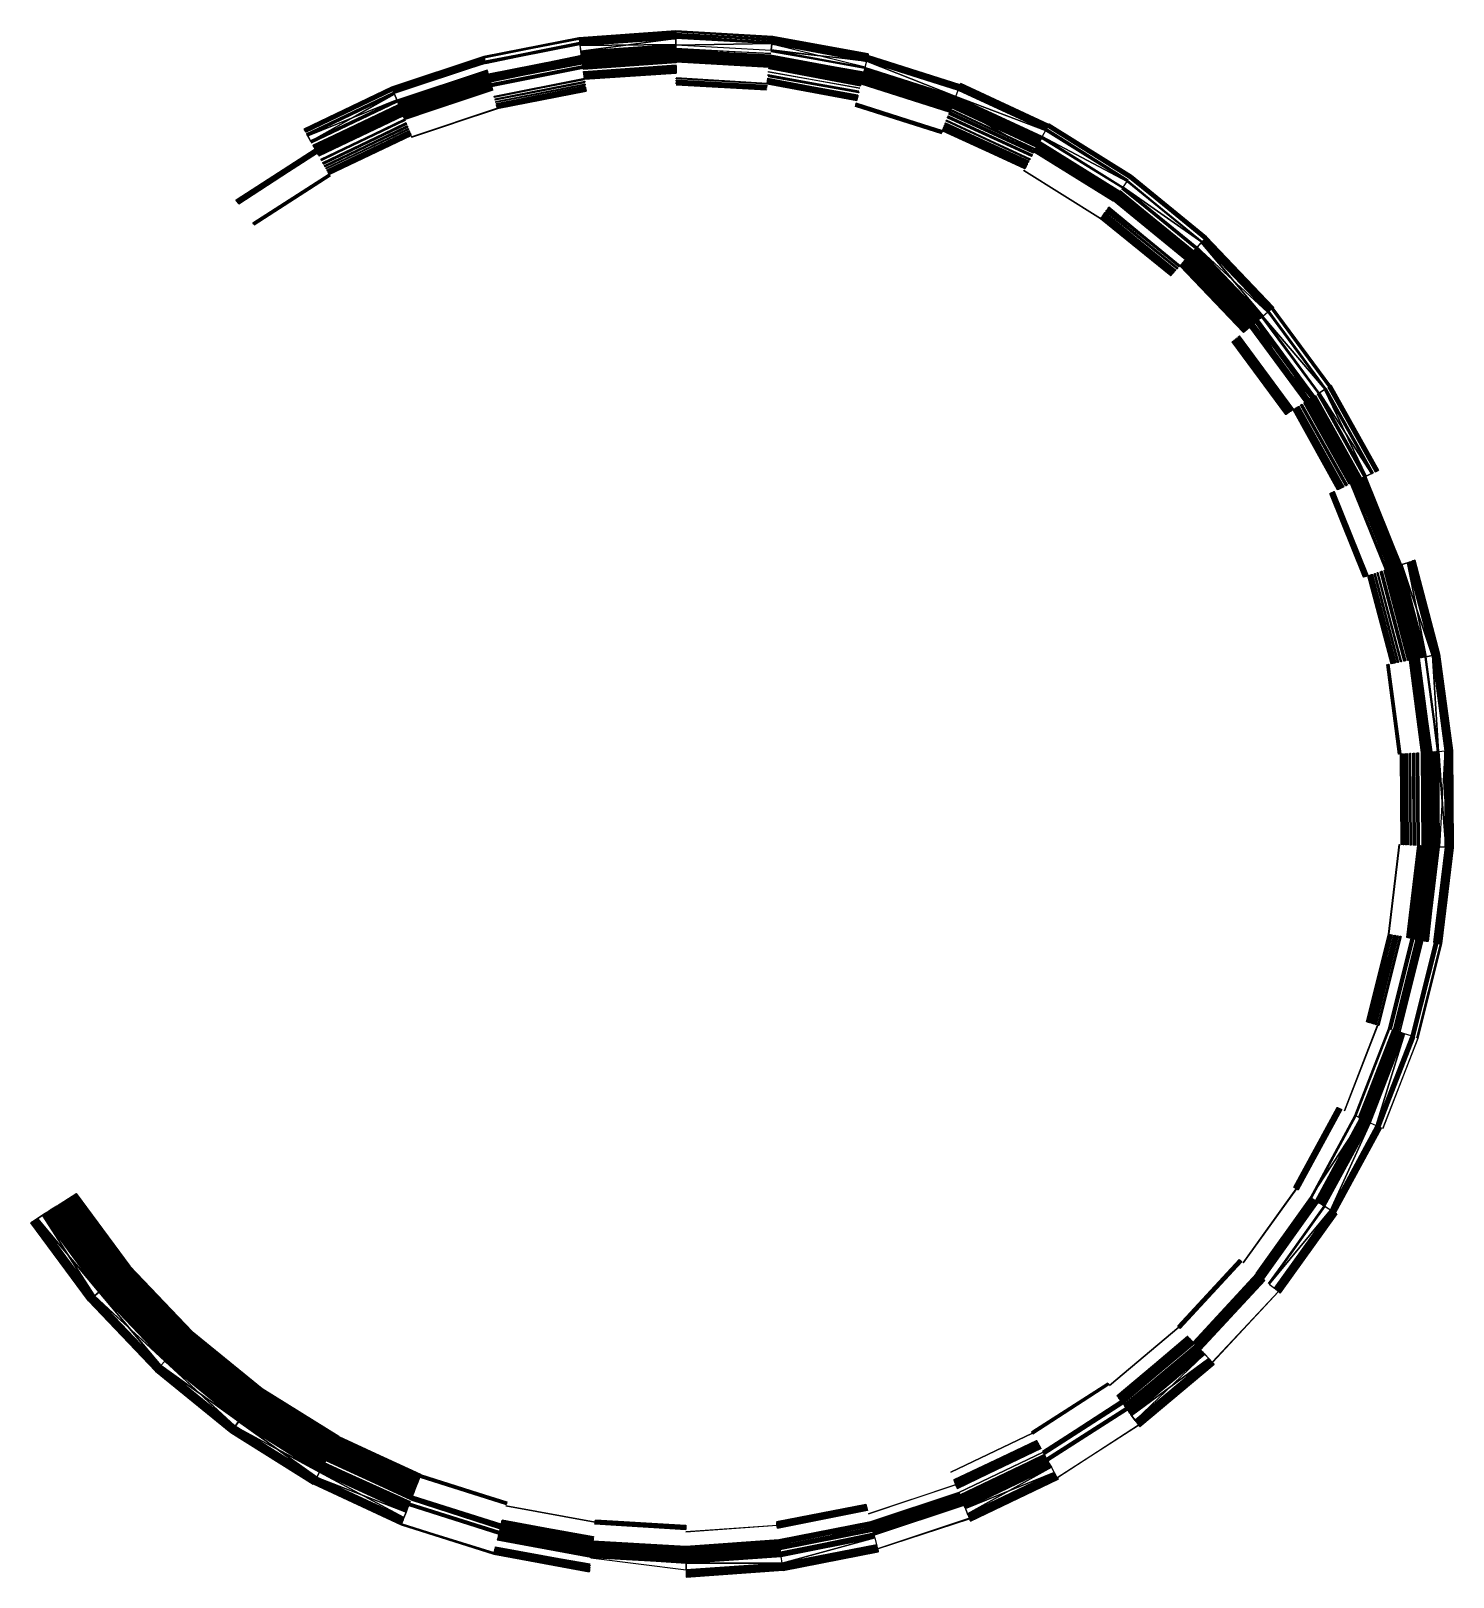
# Model space of a CAD drawing. Header units: inches. Extents: x 338 to 415, y 61.1 to 144.8.
import ezdxf

# ---------------------------------------------------------------- set-up
doc = ezdxf.new("R2010")
doc.units = ezdxf.units.IN
doc.header["$MEASUREMENT"] = 0
doc.layers.add('Layer 1', color=7, linetype='Continuous')

# ---------------------------------------------------------------- blocks, each defined once
blk = doc.blocks.new('x barmeeeeeeeel_pivot')
at = {"color": 18, "true_color": 0x000000}
mesh = blk.add_polyface(dxfattribs=at)
corners = [(-3304.9, 3166, 269.7), (-3321.9, 3166, 0), (-3304.9, 3189, 269.7), (-3321.4, 3193.8, 0), (-3321.3, 3194.5, 0), (-3304.5, 3193.8, 269.6), (-3321.9, 3189, 0), (-3252.2, 3198.7, -534.6), (-3302.8, 3198.7, -269.4), (-3303.1, 3198.2, -269.5), (-3304.3, 3194.5, 269.6), (-3321.5, 3193.2, 0), (-3304.6, 3193.2, 269.7), (-3304.9, 3165.4, 269.7), (-3252.5, 3198.2, -534.7), (-3303.3, 3197.6, -269.5), (-3321.6, 3192.5, 0), (-3304.7, 3192.5, 269.7), (-3320, 3198.2, 0), (-3303.1, 3198.2, 269.5), (-3303.3, 3197.6, 269.5), (-3321.7, 3191.8, 0), (-3304.8, 3191.8, 269.7), (-3320.5, 3197, 0), (-3320.3, 3197.6, 0), (-3303.6, 3197, 269.5), (-3321.8, 3191.1, 0), (-3304.8, 3191.1, 269.7), (-3320.7, 3196.4, 0), (-3303.8, 3196.4, 269.6), (-3321.8, 3190.4, 0), (-3304.9, 3190.4, 269.7), (-3320.9, 3195.8, 0), (-3304, 3195.8, 269.6), (-3321.9, 3189.7, 0), (-3304.9, 3189.7, 269.7), (-3321.1, 3195.1, 0), (-3304.2, 3195.1, 269.6), (-3252, 3199.3, -534.6), (-3302.5, 3199.3, -269.4), (-3253.7, 3194.5, -535), (-3304.3, 3194.5, -269.6), (-3304.5, 3193.8, -269.6), (-3254.3, 3166, -535.2), (-3304.9, 3166, -269.7), (-3304.9, 3165.4, -269.7), (-3302.8, 3198.7, 269.4), (-3302.5, 3199.3, 269.4), (-3252.2, 3198.7, 534.6), (-3253.8, 3193.8, -535), (-3304.6, 3193.2, -269.7), (-3252.5, 3198.2, 534.7), (-3253.9, 3193.2, -535.1), (-3304.7, 3192.5, -269.7), (-3252.7, 3197.6, 534.8), (-3254, 3192.5, -535.1), (-3304.8, 3191.8, -269.7)]
mesh.append_faces([[corners[k] for k in face] for face in [(0, 1, 2), (3, 4, 5), (1, 6, 2), (7, 8, 9), (4, 10, 5), (11, 3, 12), (1, 0, 13), (14, 9, 15), (3, 5, 12), (16, 11, 17), (11, 12, 17), (18, 19, 20), (21, 16, 22), (23, 24, 25), (16, 17, 22), (24, 20, 25), (26, 21, 27), (28, 23, 29), (21, 22, 27), (23, 25, 29), (30, 26, 31), (32, 28, 33), (26, 27, 31), (28, 29, 33), (34, 30, 35), (36, 32, 37), (30, 31, 35), (32, 33, 37), (6, 34, 2), (4, 36, 10), (34, 35, 2), (38, 39, 8), (36, 37, 10), (40, 41, 42), (43, 44, 45), (46, 47, 48), (49, 42, 50), (19, 46, 51), (52, 50, 53), (20, 19, 54), (55, 53, 56)]], dxfattribs={"color": 18})
mesh = blk.add_polyface(dxfattribs=at)
corners = [(-3249.1, 3202.8, -533.8), (-3299.6, 3202.8, -269), (-3300.1, 3202.5, -269.1), (-3249.5, 3202.5, -533.9), (-3300.5, 3202.1, -269.1), (-3300.9, 3201.7, -269.2), (-3250.3, 3201.7, -534.1), (-3246.3, 3204.4, -533.1), (-3296.8, 3204.4, -268.7), (-3297.3, 3204.2, -268.7), (-3301.2, 3201.2, -269.2), (-3250.7, 3201.2, -534.2), (-3246.8, 3204.2, -533.2), (-3297.8, 3204, -268.8), (-3301.6, 3200.8, -269.3), (-3247.3, 3204, -533.4), (-3298.3, 3203.8, -268.9), (-3251, 3200.8, -534.3), (-3301.9, 3200.3, -269.3), (-3247.8, 3203.8, -533.5), (-3298.8, 3203.5, -268.9), (-3251.3, 3200.3, -534.4), (-3302.2, 3199.8, -269.4), (-3248.3, 3203.5, -533.6), (-3299.2, 3203.2, -269), (-3251.7, 3199.8, -534.5), (-3302.5, 3199.3, -269.4), (-3248.7, 3203.2, -533.7), (-3295.7, 3204.7, -268.5), (-3312.6, 3204.7, 0), (-3313.1, 3204.6, 0), (-3299.6, 3202.8, 269), (-3299.2, 3203.2, 269), (-3249.1, 3202.8, 533.8), (-3298.7, 3206.6, 0), (-3281.9, 3206.6, -266.8), (-3297.5, 3206.7, 0), (-3289.3, 3205.8, -267.7), (-3306.1, 3205.8, 0), (-3307.1, 3205.7, 0), (-3295.7, 3204.7, 268.5), (-3295, 3204.9, 268.5), (-3245.2, 3204.7, 532.8), (-3290.2, 3207.2, 0), (-3273.4, 3207.2, -265.7), (-3288.9, 3207.2, 0), (-3296.2, 3204.6, -268.6), (-3313.7, 3204.4, 0), (-3280.7, 3206.7, -266.6), (-3291.1, 3205.6, -268), (-3290.2, 3205.7, -267.8), (-3308, 3205.6, 0), (-3300.1, 3202.5, 269.1), (-3249.5, 3202.5, 533.9), (-3299.8, 3206.5, 0), (-3283, 3206.5, -266.9), (-3296.2, 3204.6, 268.6), (-3245.8, 3204.6, 533), (-3291.4, 3207.1, 0), (-3274.7, 3207.1, -265.9), (-3314.2, 3204.2, 0), (-3292, 3205.4, -268.1), (-3308.9, 3205.4, 0), (-3300.5, 3202.1, 269.1), (-3249.9, 3202.1, 534), (-3300.9, 3206.4, 0), (-3284.1, 3206.4, -267.1), (-3296.8, 3204.4, 268.7), (-3246.3, 3204.4, 533.1), (-3314.7, 3204, 0), (-3292.8, 3205.3, -268.2), (-3309.7, 3205.3, 0)]
mesh.append_faces([[corners[k] for k in face] for face in [(0, 1, 2), (3, 2, 4), (5, 6, 4), (7, 8, 9), (10, 11, 5), (12, 9, 13), (11, 10, 14), (15, 13, 16), (17, 14, 18), (19, 16, 20), (21, 18, 22), (23, 20, 24), (25, 22, 26), (27, 24, 1), (28, 29, 30), (31, 32, 33), (34, 35, 36), (37, 38, 39), (40, 41, 42), (43, 44, 45), (8, 46, 47), (35, 48, 36), (49, 50, 51), (46, 30, 47), (52, 31, 53), (54, 55, 34), (50, 39, 51), (56, 40, 57), (58, 59, 43), (9, 8, 60), (55, 35, 34), (61, 49, 62), (59, 44, 43), (8, 47, 60), (63, 52, 64), (65, 66, 54), (49, 51, 62), (67, 56, 68), (13, 9, 69), (66, 55, 54), (70, 61, 71), (9, 60, 69)]], dxfattribs={"color": 18})
mesh = blk.add_polyface(dxfattribs=at)
corners = [(-3252.5, 3198.2, -534.7), (-3252.2, 3198.7, -534.6), (-3303.1, 3198.2, -269.5), (-3249.9, 3202.1, -534), (-3249.5, 3202.5, -533.9), (-3300.5, 3202.1, -269.1), (-3252.7, 3197.6, -534.8), (-3303.3, 3197.6, -269.5), (-3250.3, 3201.7, -534.1), (-3253, 3197, -534.8), (-3303.6, 3197, -269.5), (-3254.1, 3191.8, -535.1), (-3254, 3192.5, -535.1), (-3304.8, 3191.8, -269.7), (-3282.6, 3207.5, 0), (-3266, 3207.5, -264.8), (-3281.4, 3207.5, 0), (-3250.7, 3201.2, -534.2), (-3300.9, 3201.7, -269.2), (-3251, 3200.8, -534.3), (-3301.6, 3200.8, -269.3), (-3284.1, 3206.4, 267.1), (-3283, 3206.5, 266.9), (-3232.9, 3206.5, 529.7), (-3251.3, 3200.3, -534.4), (-3301.9, 3200.3, -269.3), (-3248.3, 3203.5, -533.6), (-3247.8, 3203.8, -533.5), (-3298.8, 3203.5, -268.9), (-3251.7, 3199.8, -534.5), (-3302.2, 3199.8, -269.4), (-3248.7, 3203.2, -533.7), (-3299.2, 3203.2, -269), (-3252, 3199.3, -534.6), (-3302.5, 3199.3, -269.4), (-3249.1, 3202.8, -533.8), (-3299.6, 3202.8, -269), (-3302.8, 3198.7, -269.4), (-3300.1, 3202.5, -269.1), (-3302.2, 3199.8, 269.4), (-3251.7, 3199.8, 534.5), (-3252, 3199.3, 534.6), (-3262, 3207.6, -264.3), (-3260.4, 3207.6, -264.1), (-3277.1, 3207.6, 0), (-3253.9, 3193.2, -535.1), (-3253.8, 3193.8, -535), (-3304.6, 3193.2, -269.7), (-3299.2, 3203.2, 269), (-3248.7, 3203.2, 533.7), (-3249.1, 3202.8, 533.8), (-3290.2, 3205.7, 267.8), (-3289.3, 3205.8, 267.7), (-3239.9, 3205.7, 531.5), (-3280.1, 3207.6, 0), (-3263.5, 3207.6, -264.5), (-3278.6, 3207.6, 0), (-3273.4, 3207.2, -265.7), (-3272.2, 3207.2, -265.6), (-3288.9, 3207.2, 0), (-3281.9, 3206.6, 266.8), (-3280.7, 3206.7, 266.6), (-3231.8, 3206.6, 529.4), (-3302.5, 3199.3, 269.4), (-3252.2, 3198.7, 534.6), (-3304.7, 3192.5, -269.7), (-3299.6, 3202.8, 269), (-3249.5, 3202.5, 533.9), (-3291.1, 3205.6, 268), (-3240.8, 3205.6, 531.7), (-3264.7, 3207.5, -264.6), (-3302.8, 3198.7, 269.4), (-3252.5, 3198.2, 534.7), (-3300.1, 3202.5, 269.1), (-3249.9, 3202.1, 534), (-3292, 3205.4, 268.1), (-3241.7, 3205.4, 531.9), (-3250.3, 3201.7, 534.1), (-3300.9, 3201.7, 269.2)]
mesh.append_faces([[corners[k] for k in face] for face in [(0, 1, 2), (3, 4, 5), (6, 0, 7), (8, 3, 5), (9, 6, 10), (11, 12, 13), (14, 15, 16), (17, 8, 18), (19, 17, 20), (21, 22, 23), (24, 19, 25), (26, 27, 28), (29, 24, 30), (31, 26, 32), (33, 29, 34), (35, 31, 36), (1, 33, 37), (4, 35, 38), (39, 40, 41), (42, 43, 44), (45, 46, 47), (48, 49, 50), (51, 52, 53), (54, 55, 56), (57, 58, 59), (60, 61, 62), (63, 41, 64), (55, 42, 56), (12, 45, 65), (66, 50, 67), (68, 51, 69), (16, 70, 54), (22, 60, 23), (11, 12, 13), (71, 64, 72), (70, 55, 54), (14, 15, 16), (11, 12, 13), (73, 67, 74), (75, 68, 76), (14, 15, 16), (77, 78, 74)]], dxfattribs={"color": 18})
mesh = blk.add_polyface(dxfattribs=at)
corners = [(-3249.7, 3206.2, -262.7), (-3266.2, 3206.2, 0), (-3267.5, 3206.5, 0), (-3271, 3207.3, 265.4), (-3269.7, 3207.4, 265.3), (-3219.9, 3207.4, 526.3), (-3241, 3202.4, -261.6), (-3257.5, 3202.4, 0), (-3258.5, 3203, 0), (-3268.7, 3206.7, 0), (-3252.2, 3206.7, -263), (-3250.9, 3206.5, -262.9), (-3272.2, 3207.2, 265.6), (-3221.1, 3207.3, 526.6), (-3242, 3203, -261.8), (-3259.5, 3203.5, 0), (-3253.5, 3207, -263.2), (-3270, 3207, 0), (-3244.1, 3204.1, -262), (-3243, 3203.5, -261.9), (-3260.6, 3204.1, 0), (-3273.4, 3207.2, 265.7), (-3222.3, 3207.2, 527), (-3254.8, 3207.1, -263.4), (-3271.4, 3207.1, 0), (-3245.1, 3204.6, -262.2), (-3261.6, 3204.6, 0), (-3247.3, 3204, -533.4), (-3246.8, 3204.2, -533.2), (-3297.8, 3204, -268.8), (-3274.7, 3207.1, 265.9), (-3223.6, 3207.2, 527.3), (-3262.7, 3205, 0), (-3246.2, 3205, -262.3), (-3247.8, 3203.8, -533.5), (-3298.3, 3203.8, -268.9), (-3247.4, 3205.4, -262.4), (-3263.9, 3205.4, 0), (-3267.2, 3207.5, 264.9), (-3266, 3207.5, 264.8), (-3216.3, 3207.5, 525.4), (-3238.1, 3200.3, -261.3), (-3254.6, 3200.3, 0), (-3255.5, 3201, 0), (-3265, 3205.8, 0), (-3248.5, 3205.8, -262.6), (-3268.5, 3207.4, 265.1), (-3217.5, 3207.5, 525.7), (-3239.1, 3201, -261.4), (-3256.5, 3201.7, 0), (-3218.7, 3207.4, 526), (-3240, 3201.7, -261.5), (-3280.7, 3206.7, 266.6), (-3279.5, 3206.8, 266.5), (-3230.6, 3206.7, 529.1), (-3288.3, 3205.9, 267.6), (-3238.1, 3205.9, 531), (-3239, 3205.8, 531.2), (-3295, 3204.9, 268.5), (-3244.6, 3204.9, 532.7), (-3245.2, 3204.7, 532.8), (-3289.3, 3205.8, 267.7), (-3239.9, 3205.7, 531.5), (-3295.7, 3204.7, 268.5), (-3245.8, 3204.6, 533), (-3290.2, 3205.7, 267.8), (-3240.8, 3205.6, 531.7), (-3281.9, 3206.6, 266.8), (-3231.8, 3206.6, 529.4), (-3232.9, 3206.5, 529.7), (-3296.2, 3204.6, 268.6), (-3246.3, 3204.4, 533.1), (-3234, 3206.4, 529.9), (-3284.1, 3206.4, 267.1)]
mesh.append_faces([[corners[k] for k in face] for face in [(0, 1, 2), (3, 4, 5), (6, 7, 8), (9, 10, 2), (10, 11, 2), (12, 3, 13), (14, 8, 15), (16, 10, 17), (18, 19, 20), (10, 9, 17), (21, 12, 22), (19, 15, 20), (23, 16, 24), (25, 18, 26), (27, 28, 29), (30, 21, 31), (18, 20, 26), (32, 33, 26), (34, 27, 35), (33, 25, 26), (36, 33, 37), (33, 32, 37), (38, 39, 40), (41, 42, 43), (44, 45, 37), (45, 36, 37), (46, 38, 47), (48, 43, 49), (0, 45, 1), (45, 44, 1), (4, 46, 50), (51, 49, 7), (11, 0, 2), (52, 53, 54), (55, 56, 57), (58, 59, 60), (61, 57, 62), (63, 60, 64), (65, 62, 66), (67, 68, 69), (70, 64, 71), (72, 73, 69)]], dxfattribs={"color": 18})
mesh = blk.add_polyface(dxfattribs=at)
corners = [(-3242, 3203, -261.8), (-3241, 3202.4, -261.6), (-3258.5, 3203, 0), (-3260.4, 3207.6, 264.1), (-3259, 3207.5, 263.9), (-3209.4, 3207.5, 523.6), (-3222.3, 3207.2, 527), (-3272.2, 3207.2, 265.6), (-3221.1, 3207.3, 526.6), (-3243, 3203.5, -261.9), (-3259.5, 3203.5, 0), (-3262, 3207.6, 264.3), (-3210.9, 3207.6, 524), (-3223.6, 3207.2, 527.3), (-3273.4, 3207.2, 265.7), (-3263.5, 3207.6, 264.5), (-3212.3, 3207.6, 524.4), (-3224.8, 3207.1, 527.6), (-3274.7, 3207.1, 265.9), (-3235.5, 3197.8, -260.9), (-3251.9, 3197.8, 0), (-3252.8, 3198.7, 0), (-3237.2, 3199.5, -261.2), (-3236.3, 3198.7, -261), (-3253.7, 3199.5, 0), (-3264.7, 3207.5, 264.6), (-3213.9, 3207.6, 524.8), (-3253.5, 3207, 263.2), (-3252.2, 3206.7, 263), (-3202.8, 3206.7, 521.9), (-3238.1, 3200.3, -261.3), (-3254.6, 3200.3, 0), (-3254.8, 3207.1, 263.4), (-3205.3, 3207.1, 522.6), (-3266, 3207.5, 264.8), (-3215.1, 3207.5, 525.1), (-3217.5, 3207.5, 525.7), (-3267.2, 3207.5, 264.9), (-3216.3, 3207.5, 525.4), (-3239.1, 3201, -261.4), (-3255.5, 3201, 0), (-3256.1, 3207.3, 263.5), (-3206.7, 3207.3, 522.9), (-3218.7, 3207.4, 526), (-3268.5, 3207.4, 265.1), (-3240, 3201.7, -261.5), (-3256.5, 3201.7, 0), (-3257.5, 3207.4, 263.7), (-3219.9, 3207.4, 526.3), (-3269.7, 3207.4, 265.3), (-3257.5, 3202.4, 0), (-3208, 3207.4, 523.3), (-3271, 3207.3, 265.4), (-3244.5, 3187.8, 0), (-3243.7, 3186.4, 0), (-3228.1, 3187.8, 260), (-3250.2, 3195.9, 0), (-3233.8, 3195.9, 260.7), (-3234.6, 3196.9, 260.8), (-3279.5, 3206.8, 266.5), (-3229.5, 3206.8, 528.8), (-3230.6, 3206.7, 529.1), (-3251, 3196.9, 0), (-3235.5, 3197.8, 260.9), (-3228.9, 3189.2, 260.1), (-3245.2, 3189.2, 0), (-3280.7, 3206.7, 266.6), (-3231.8, 3206.6, 529.4), (-3239.7, 3176.9, 0), (-3239.1, 3175.2, 0), (-3223.4, 3176.9, 259.4), (-3236.3, 3198.7, 261), (-3246.1, 3190.5, 0), (-3229.7, 3190.5, 260.2), (-3237.2, 3199.5, 261.2), (-3240.3, 3178.5, 0)]
mesh.append_faces([[corners[k] for k in face] for face in [(0, 1, 2), (3, 4, 5), (6, 7, 8), (9, 0, 10), (11, 3, 12), (13, 14, 6), (15, 11, 16), (17, 18, 13), (19, 20, 21), (22, 23, 24), (25, 15, 26), (23, 21, 24), (27, 28, 29), (30, 22, 31), (32, 27, 33), (34, 25, 35), (22, 24, 31), (36, 37, 38), (39, 30, 40), (41, 32, 42), (43, 44, 36), (45, 39, 46), (47, 41, 42), (48, 49, 43), (1, 45, 50), (4, 47, 51), (8, 52, 48), (53, 54, 55), (56, 57, 58), (59, 60, 61), (20, 62, 63), (64, 65, 55), (62, 58, 63), (66, 61, 67), (68, 69, 70), (65, 53, 55), (71, 21, 63), (72, 65, 73), (21, 20, 63), (65, 64, 73), (24, 21, 74), (75, 68, 70)]], dxfattribs={"color": 18})
mesh = blk.add_polyface(dxfattribs=at)
corners = [(-3210.9, 3207.6, 524), (-3260.4, 3207.6, 264.1), (-3209.4, 3207.5, 523.6), (-3212.3, 3207.6, 524.4), (-3262, 3207.6, 264.3), (-3213.9, 3207.6, 524.8), (-3263.5, 3207.6, 264.5), (-3215.1, 3207.5, 525.1), (-3264.7, 3207.5, 264.6), (-3204, 3207, 522.3), (-3253.5, 3207, 263.2), (-3202.8, 3206.7, 521.9), (-3216.3, 3207.5, 525.4), (-3266, 3207.5, 264.8), (-3205.3, 3207.1, 522.6), (-3254.8, 3207.1, 263.4), (-3206.7, 3207.3, 522.9), (-3208, 3207.4, 523.3), (-3257.5, 3207.4, 263.7), (-3259, 3207.5, 263.9), (-3200.4, 3206.2, 521.3), (-3199.2, 3205.8, 521), (-3117.9, 3205.8, 771.2), (-3238, 3171.7, 0), (-3221.7, 3171.7, 259.2), (-3222.3, 3173.4, 259.3), (-3174.7, 3176.9, -514.7), (-3174.1, 3175.2, -514.6), (-3223.4, 3176.9, -259.4), (-3120.2, 3206.5, -772.1), (-3201.6, 3206.5, -521.6), (-3202.8, 3206.7, -521.9), (-3150.2, 3206.5, -784), (-3149.2, 3206.6, -783.6), (-3231.8, 3206.6, -529.4), (-3201.6, 3206.5, 521.6), (-3120.2, 3206.5, 772.1), (-3222.8, 3175.2, 259.3), (-3239.1, 3175.2, 0), (-3213.9, 3207.6, -524.8), (-3132, 3207.6, -776.8), (-3212.3, 3207.6, -524.4), (-3222.8, 3175.2, -259.3), (-3243.7, 3186.4, 0), (-3227.3, 3186.4, 259.9), (-3228.1, 3187.8, 260), (-3140.1, 3207.2, -780), (-3222.3, 3207.2, -527), (-3223.6, 3207.2, -527.3), (-3234, 3206.4, -529.9), (-3151.3, 3206.4, -784.4), (-3232.9, 3206.5, -529.7), (-3238.6, 3173.4, 0), (-3175.3, 3178.5, -514.9), (-3224, 3178.5, -259.5), (-3142.4, 3207.1, -780.9), (-3141.3, 3207.2, -780.5), (-3224.8, 3207.1, -527.6), (-3121.3, 3206.7, -772.6), (-3204, 3207, -522.3), (-3121.3, 3206.7, 772.6), (-3215.1, 3207.5, -525.1), (-3133.1, 3207.5, -777.3), (-3235, 3206.3, -530.2), (-3152.3, 3206.3, -784.9), (-3223.4, 3176.9, 259.4), (-3175.9, 3180.2, -515), (-3224.6, 3180.2, -259.6), (-3226, 3207, -527.9), (-3143.6, 3207, -781.4), (-3122.6, 3207, 773.1), (-3224, 3178.5, 259.5), (-3240.3, 3178.5, 0), (-3216.3, 3207.5, -525.4), (-3134.3, 3207.5, -777.7), (-3236.1, 3206.2, -530.5), (-3153.3, 3206.2, -785.2)]
mesh.append_faces([[corners[k] for k in face] for face in [(0, 1, 2), (3, 4, 0), (5, 6, 3), (7, 8, 5), (9, 10, 11), (12, 13, 7), (10, 9, 14), (15, 14, 16), (17, 18, 16), (2, 19, 17), (20, 21, 22), (23, 24, 25), (26, 27, 28), (29, 30, 31), (32, 33, 34), (35, 20, 36), (37, 38, 25), (39, 40, 41), (27, 42, 28), (43, 44, 45), (46, 47, 48), (49, 50, 51), (38, 52, 25), (53, 26, 54), (55, 56, 57), (58, 31, 59), (50, 32, 51), (11, 35, 60), (61, 62, 39), (26, 28, 54), (56, 48, 57), (63, 64, 49), (38, 37, 65), (66, 53, 67), (68, 69, 57), (64, 50, 49), (9, 11, 70), (71, 72, 65), (73, 74, 61), (53, 54, 67), (69, 55, 57), (75, 76, 63)]], dxfattribs={"color": 18})
mesh = blk.add_polyface(dxfattribs=at)
corners = [(-3104.9, 3196.9, -766.1), (-3185.6, 3196.9, -517.5), (-3186.5, 3197.8, -517.7), (-3098.8, 3187.8, -763.7), (-3179.3, 3187.8, -515.9), (-3180.1, 3189.2, -516.1), (-3105.7, 3197.8, -766.4), (-3187.3, 3198.7, -518), (-3099.5, 3189.2, -764), (-3180.8, 3190.5, -516.3), (-3094.4, 3176.9, -761.9), (-3174.7, 3176.9, -514.7), (-3175.3, 3178.5, -514.9), (-3100.3, 3190.5, -764.3), (-3181.6, 3191.7, -516.5), (-3094.9, 3178.5, -762.1), (-3175.9, 3180.2, -515), (-3176.5, 3181.8, -515.2), (-3096.1, 3181.8, -762.6), (-3101, 3191.7, -764.5), (-3182.4, 3192.8, -516.7), (-3175.9, 3180.2, 515), (-3175.3, 3178.5, 514.9), (-3095.5, 3180.2, 762.4), (-3101.8, 3192.8, -764.8), (-3183.2, 3193.9, -516.9), (-3177.2, 3183.4, -515.4), (-3102.5, 3193.9, -765.1), (-3184, 3194.9, -517.1), (-3096.7, 3183.4, -762.8), (-3177.8, 3184.9, -515.5), (-3184.8, 3195.9, -517.3), (-3104.1, 3195.9, -765.8), (-3097.4, 3184.9, -763.1), (-3178.5, 3186.4, -515.7), (-3098.1, 3186.4, -763.4), (-3130.5, 3207.6, -776.2), (-3129.1, 3207.6, -775.7), (-3210.9, 3207.6, -524), (-3193.9, 3203.5, -519.6), (-3112.8, 3203.5, -769.2), (-3192.9, 3203, -519.4), (-3141.3, 3207.2, -780.5), (-3140.1, 3207.2, -780), (-3223.6, 3207.2, -527.3), (-3191.9, 3202.4, 519.1), (-3190.9, 3201.7, 518.9), (-3110, 3201.7, 768.1), (-3179.3, 3187.8, 515.9), (-3178.5, 3186.4, 515.7), (-3098.8, 3187.8, 763.7), (-3184.8, 3195.9, 517.3), (-3184, 3194.9, 517.1), (-3103.3, 3194.9, 765.4), (-3122.6, 3207, -773.1), (-3121.3, 3206.7, -772.6), (-3204, 3207, -522.3), (-3174.1, 3175.2, 514.6), (-3173.6, 3173.4, 514.4), (-3093.8, 3175.2, 761.7), (-3192.9, 3203, 519.4), (-3111.8, 3203, 768.8), (-3132, 3207.6, -776.8), (-3212.3, 3207.6, -524.4), (-3185.6, 3196.9, 517.5), (-3104.9, 3196.9, 766.1), (-3194.9, 3204.1, -519.9), (-3174.7, 3176.9, 514.7), (-3094.4, 3176.9, 761.9), (-3193.9, 3203.5, 519.6), (-3112.8, 3203.5, 769.2), (-3180.1, 3189.2, 516.1), (-3201.6, 3206.5, 521.6), (-3120.2, 3206.5, 772.1), (-3121.3, 3206.7, 772.6), (-3133.1, 3207.5, -777.3), (-3213.9, 3207.6, -524.8), (-3186.5, 3197.8, 517.7), (-3105.7, 3197.8, 766.4), (-3180.8, 3190.5, 516.3), (-3100.3, 3190.5, 764.3), (-3113.7, 3204.1, -769.6), (-3195.9, 3204.6, -520.2), (-3094.9, 3178.5, 762.1), (-3194.9, 3204.1, 519.9), (-3113.7, 3204.1, 769.6), (-3202.8, 3206.7, 521.9), (-3122.6, 3207, 773.1), (-3134.3, 3207.5, -777.7), (-3215.1, 3207.5, -525.1)]
mesh.append_faces([[corners[k] for k in face] for face in [(0, 1, 2), (3, 4, 5), (6, 2, 7), (8, 5, 9), (10, 11, 12), (13, 9, 14), (15, 12, 16), (17, 18, 16), (19, 14, 20), (21, 22, 23), (24, 20, 25), (18, 17, 26), (27, 25, 28), (29, 26, 30), (31, 32, 28), (33, 30, 34), (32, 31, 1), (35, 34, 4), (36, 37, 38), (39, 40, 41), (42, 43, 44), (45, 46, 47), (48, 49, 50), (51, 52, 53), (54, 55, 56), (57, 58, 59), (60, 45, 61), (62, 36, 63), (64, 51, 65), (40, 39, 66), (67, 57, 68), (69, 60, 70), (71, 48, 50), (72, 73, 74), (75, 62, 76), (77, 64, 78), (79, 71, 80), (81, 66, 82), (22, 67, 83), (84, 69, 85), (86, 74, 87), (88, 75, 89)]], dxfattribs={"color": 18})
mesh = blk.add_polyface(dxfattribs=at)
corners = [(-3105.7, 3197.8, -766.4), (-3104.9, 3196.9, -766.1), (-3186.5, 3197.8, -517.7), (-3106.5, 3198.7, -766.7), (-3187.3, 3198.7, -518), (-3100.3, 3190.5, -764.3), (-3099.5, 3189.2, -764), (-3180.8, 3190.5, -516.3), (-3107.3, 3199.5, -767), (-3188.2, 3199.5, -518.2), (-3051.8, 3202.1, -1034.5), (-3166.6, 3202.1, -790.5), (-3167, 3201.7, -790.7), (-3101, 3191.7, -764.5), (-3181.6, 3191.7, -516.5), (-3114.7, 3204.6, -770), (-3113.7, 3204.1, -769.6), (-3195.9, 3204.6, -520.2), (-3101.8, 3192.8, -764.8), (-3182.4, 3192.8, -516.7), (-3102.5, 3193.9, -765.1), (-3183.2, 3193.9, -516.9), (-3103.3, 3194.9, -765.4), (-3184, 3194.9, -517.1), (-3104.1, 3195.9, -765.8), (-3185.6, 3196.9, -517.5), (-3104.1, 3195.9, 765.8), (-3184.8, 3195.9, 517.3), (-3103.3, 3194.9, 765.4), (-3055.2, 3194.5, -1036.4), (-3170.2, 3194.5, -791.9), (-3170.3, 3193.8, -792), (-3166.2, 3202.5, 790.4), (-3165.8, 3202.8, 790.2), (-3051.4, 3202.5, 1034.3), (-3053.9, 3198.7, -1035.7), (-3168.8, 3198.7, -791.4), (-3169.1, 3198.2, -791.5), (-3112.8, 3203.5, -769.2), (-3111.8, 3203, -768.8), (-3192.9, 3203, -519.4), (-3170.3, 3193.8, 792), (-3170.2, 3194.5, 791.9), (-3055.3, 3193.8, 1036.5), (-3051.4, 3202.5, -1034.3), (-3166.2, 3202.5, -790.4), (-3055.7, 3166, -1036.7), (-3170.8, 3166, -792.2), (-3170.8, 3165.4, -792.2), (-3170.8, 3166, 792.2), (-3170.8, 3189, 792.2), (-3055.7, 3189, 1036.7), (-3200.4, 3206.2, 521.3), (-3119, 3206.2, 771.7), (-3120.2, 3206.5, 772.1), (-3194.9, 3204.1, -519.9), (-3168.8, 3198.7, 791.4), (-3168.5, 3199.3, 791.3), (-3053.9, 3198.7, 1035.7), (-3055.3, 3193.8, -1036.5), (-3170.5, 3193.2, -792), (-3166.6, 3202.1, 790.5), (-3051.8, 3202.1, 1034.5), (-3191.9, 3202.4, 519.1), (-3110.9, 3202.4, 768.4), (-3111.8, 3203, 768.8), (-3099.5, 3189.2, 763.9), (-3180.1, 3189.2, 516.1), (-3098.8, 3187.8, 763.7), (-3104.9, 3196.9, 766.1), (-3170.5, 3193.2, 792), (-3055.4, 3193.2, 1036.5), (-3169.1, 3198.2, 791.5), (-3054.1, 3198.2, 1035.8), (-3055.4, 3193.2, -1036.5), (-3170.5, 3192.5, -792.1), (-3167, 3201.7, 790.7), (-3052.1, 3201.7, 1034.7), (-3192.9, 3203, 519.4), (-3112.8, 3203.5, 769.2), (-3185.6, 3196.9, 517.5), (-3105.7, 3197.8, 766.4), (-3170.5, 3192.5, 792.1), (-3055.5, 3192.5, 1036.6), (-3052.1, 3201.7, -1034.7), (-3167.3, 3201.2, -790.8), (-3100.3, 3190.5, 764.3)]
mesh.append_faces([[corners[k] for k in face] for face in [(0, 1, 2), (3, 0, 4), (5, 6, 7), (8, 3, 9), (10, 11, 12), (13, 5, 14), (15, 16, 17), (18, 13, 19), (20, 18, 21), (22, 20, 23), (24, 22, 23), (1, 24, 25), (26, 27, 28), (29, 30, 31), (32, 33, 34), (35, 36, 37), (38, 39, 40), (41, 42, 43), (44, 45, 11), (46, 47, 48), (49, 50, 51), (52, 53, 54), (16, 38, 55), (56, 57, 58), (59, 31, 60), (61, 32, 62), (63, 64, 65), (66, 67, 68), (10, 11, 12), (27, 26, 69), (15, 16, 17), (70, 41, 71), (10, 11, 12), (15, 16, 17), (72, 56, 73), (74, 60, 75), (76, 61, 77), (78, 65, 79), (80, 69, 81), (82, 70, 83), (84, 12, 85), (67, 66, 86)]], dxfattribs={"color": 18})
mesh = blk.add_polyface(dxfattribs=at)
corners = [(-3099.5, 3189.2, -764), (-3098.8, 3187.8, -763.7), (-3180.1, 3189.2, -516.1), (-3048.1, 3204.6, -1032.5), (-3162.6, 3204.6, -788.9), (-3163.1, 3204.4, -789.1), (-3042.7, 3205.7, -1029.5), (-3157, 3205.7, -786.7), (-3157.9, 3205.6, -787), (-3157, 3205.7, 786.7), (-3156.1, 3205.8, 786.4), (-3041.9, 3205.8, 1029.1), (-3158.7, 3205.4, -787.4), (-3044.3, 3205.4, -1030.4), (-3048.5, 3204.4, -1032.7), (-3163.6, 3204.2, -789.3), (-3151.3, 3206.4, -784.4), (-3037.3, 3206.4, -1026.6), (-3150.2, 3206.5, -784), (-3157.9, 3205.6, 787), (-3042.7, 3205.7, 1029.5), (-3095.5, 3180.2, -762.4), (-3094.9, 3178.5, -762.1), (-3175.9, 3180.2, -515), (-3152.3, 3206.3, -784.9), (-3038.3, 3206.3, -1027.1), (-3151.3, 3206.4, 784.4), (-3150.2, 3206.5, 784), (-3037.3, 3206.4, 1026.6), (-3159.4, 3205.3, -787.7), (-3158.7, 3205.4, 787.4), (-3043.5, 3205.6, 1030), (-3160.2, 3205.2, -788), (-3045.7, 3205.2, -1031.2), (-3153.3, 3206.2, -785.2), (-3039.2, 3206.2, -1027.6), (-3152.3, 3206.3, 784.8), (-3038.3, 3206.3, 1027.1), (-3159.4, 3205.3, 787.7), (-3044.3, 3205.4, 1030.4), (-3096.1, 3181.8, -762.6), (-3096.7, 3183.4, -762.8), (-3177.2, 3183.4, -515.4), (-3154.3, 3206.1, -785.6), (-3040.2, 3206.1, -1028.1), (-3153.3, 3206.2, 785.2), (-3039.2, 3206.2, 1027.6), (-3160.9, 3205, -788.2), (-3161.5, 3204.9, -788.5), (-3047, 3204.9, -1031.9), (-3097.4, 3184.9, -763.1), (-3177.8, 3184.9, -515.5), (-3155.2, 3205.9, -786), (-3154.3, 3206.1, 785.6), (-3098.1, 3186.4, -763.4), (-3178.5, 3186.4, -515.7), (-3156.1, 3205.8, -786.4), (-3041.9, 3205.8, -1029.1), (-3155.2, 3205.9, 786), (-3041, 3205.9, 1028.6), (-3162.1, 3204.7, -788.7), (-3179.3, 3187.8, -515.9), (-3047.5, 3204.7, -1032.2), (-3173.1, 3171.7, 514.3), (-3092.8, 3171.7, 761.3), (-3093.3, 3173.4, 761.5), (-3162.6, 3204.6, 788.9), (-3162.1, 3204.7, 788.7), (-3048.1, 3204.6, 1032.5), (-3178.5, 3186.4, 515.7), (-3098.1, 3186.4, 763.4), (-3098.8, 3187.8, 763.7), (-3173.6, 3173.4, 514.4), (-3093.8, 3175.2, 761.7), (-3163.1, 3204.4, 789.1), (-3048.5, 3204.4, 1032.7), (-3174.1, 3175.2, 514.6), (-3094.4, 3176.9, 761.9), (-3163.6, 3204.2, 789.3), (-3049, 3204.2, 1033)]
mesh.append_faces([[corners[k] for k in face] for face in [(0, 1, 2), (3, 4, 5), (6, 7, 8), (9, 10, 11), (12, 13, 8), (14, 5, 15), (16, 17, 18), (19, 9, 20), (21, 22, 23), (24, 25, 16), (26, 27, 28), (13, 12, 29), (30, 19, 31), (32, 33, 29), (34, 35, 24), (36, 26, 37), (38, 30, 39), (40, 21, 23), (41, 40, 42), (43, 44, 34), (45, 36, 46), (33, 32, 47), (48, 49, 47), (50, 41, 51), (44, 43, 52), (53, 45, 46), (54, 50, 55), (56, 57, 52), (58, 53, 59), (49, 48, 60), (1, 54, 61), (7, 6, 56), (10, 58, 11), (62, 60, 4), (63, 64, 65), (66, 67, 68), (69, 70, 71), (72, 65, 73), (74, 66, 75), (76, 73, 77), (78, 74, 79)]], dxfattribs={"color": 18})
mesh = blk.add_polyface(dxfattribs=at)
corners = [(-3048.5, 3204.4, -1032.7), (-3048.1, 3204.6, -1032.5), (-3163.1, 3204.4, -789.1), (-3049, 3204.2, -1033), (-3163.6, 3204.2, -789.3), (-3149.2, 3206.6, 783.6), (-3148.1, 3206.7, 783.2), (-3034.3, 3206.7, 1024.9), (-3043.5, 3205.6, 1030), (-3157.9, 3205.6, 787), (-3042.7, 3205.7, 1029.5), (-3044.3, 3205.4, -1030.4), (-3043.5, 3205.6, -1030), (-3157.9, 3205.6, -787), (-3150.2, 3206.5, 784), (-3035.4, 3206.6, 1025.5), (-3045, 3205.3, -1030.8), (-3159.4, 3205.3, -787.7), (-3044.3, 3205.4, 1030.4), (-3158.7, 3205.4, 787.4), (-3045, 3205.3, 1030.8), (-3159.4, 3205.3, 787.7), (-3045.7, 3205.2, -1031.2), (-3046.4, 3205, -1031.5), (-3160.9, 3205, -788.2), (-3163.6, 3204.2, 789.3), (-3049, 3204.2, 1033), (-3049.4, 3204, 1033.2), (-3143.6, 3207, 781.4), (-3142.4, 3207.1, 780.9), (-3029, 3207.1, 1022), (-3144.7, 3207, 781.9), (-3030.1, 3207, 1022.6), (-3047, 3204.9, -1031.9), (-3145.9, 3206.9, 782.3), (-3032.2, 3206.9, 1023.8), (-3047.5, 3204.7, -1032.2), (-3162.1, 3204.7, -788.7), (-3147, 3206.8, 782.7), (-3033.3, 3206.8, 1024.4), (-3162.6, 3204.6, -788.9), (-3161.5, 3204.9, 788.5), (-3047, 3204.9, 1031.9), (-3047.5, 3204.7, 1032.2), (-3170.1, 3195.1, 791.9), (-3055, 3195.1, 1036.3), (-3055.2, 3194.5, 1036.4), (-3051.8, 3202.1, -1034.5), (-3051.4, 3202.5, -1034.3), (-3166.6, 3202.1, -790.5), (-3055.7, 3166, 1036.7), (-3170.8, 3166, 792.2), (-3055.7, 3189, 1036.7), (-3168.3, 3199.8, 791.2), (-3053.3, 3199.8, 1035.4), (-3053.6, 3199.3, 1035.5), (-3055.4, 3193.2, -1036.5), (-3055.3, 3193.8, -1036.5), (-3170.5, 3193.2, -792), (-3165.8, 3202.8, 790.2), (-3051.1, 3202.8, 1034.1), (-3051.4, 3202.5, 1034.3), (-3054.3, 3197.6, -1035.9), (-3054.1, 3198.2, -1035.8), (-3169.3, 3197.6, -791.6), (-3162.1, 3204.7, 788.7), (-3048.1, 3204.6, 1032.5), (-3170.2, 3194.5, 791.9), (-3055.3, 3193.8, 1036.5), (-3052.1, 3201.7, -1034.7), (-3167, 3201.7, -790.7), (-3168.5, 3199.3, 791.3), (-3053.9, 3198.7, 1035.7), (-3055.5, 3192.5, -1036.6), (-3170.5, 3192.5, -792.1), (-3166.2, 3202.5, 790.4), (-3051.8, 3202.1, 1034.5), (-3055.7, 3165.4, 1036.7), (-3162.6, 3204.6, 788.9), (-3048.5, 3204.4, 1032.7), (-3170.3, 3193.8, 792), (-3055.4, 3193.2, 1036.5), (-3052.4, 3201.2, -1034.9), (-3167.3, 3201.2, -790.8), (-3168.8, 3198.7, 791.4), (-3054.1, 3198.2, 1035.8), (-3055.6, 3191.8, -1036.6), (-3170.6, 3191.8, -792.1), (-3166.6, 3202.1, 790.5), (-3052.1, 3201.7, 1034.7)]
mesh.append_faces([[corners[k] for k in face] for face in [(0, 1, 2), (3, 0, 4), (5, 6, 7), (8, 9, 10), (11, 12, 13), (14, 5, 15), (16, 11, 17), (18, 19, 8), (20, 21, 18), (22, 16, 17), (23, 22, 24), (25, 26, 27), (28, 29, 30), (31, 28, 32), (33, 23, 24), (34, 31, 35), (36, 33, 37), (38, 34, 39), (1, 36, 40), (6, 38, 7), (25, 26, 27), (41, 42, 43), (44, 45, 46), (47, 48, 49), (50, 51, 52), (53, 54, 55), (56, 57, 58), (59, 60, 61), (62, 63, 64), (65, 43, 66), (67, 46, 68), (69, 47, 70), (71, 55, 72), (73, 56, 74), (75, 61, 76), (51, 50, 77), (78, 66, 79), (80, 68, 81), (82, 69, 83), (84, 72, 85), (86, 73, 87), (88, 76, 89)]], dxfattribs={"color": 18})
mesh = blk.add_polyface(dxfattribs=at)
corners = [(-3042.7, 3205.7, -1029.5), (-3041.9, 3205.8, -1029.1), (-3156.1, 3205.8, -786.4), (-3155.2, 3205.9, 786), (-3041, 3205.9, 1028.6), (-3041.9, 3205.8, 1029.1), (-3147, 3206.8, 782.7), (-3033.3, 3206.8, 1024.4), (-3034.3, 3206.7, 1024.9), (-3043.5, 3205.6, -1030), (-3157.9, 3205.6, -787), (-3042.7, 3205.7, 1029.5), (-3157, 3205.7, 786.7), (-3035.4, 3206.6, 1025.5), (-3149.2, 3206.6, 783.6), (-3036.4, 3206.5, 1026), (-3150.2, 3206.5, 784), (-3037.3, 3206.4, -1026.6), (-3036.4, 3206.5, -1026), (-3150.2, 3206.5, -784), (-3038.3, 3206.3, -1027.1), (-3151.3, 3206.4, -784.4), (-3037.3, 3206.4, 1026.6), (-3030.1, 3207, 1022.6), (-3143.6, 3207, 781.4), (-3029, 3207.1, 1022), (-3039.2, 3206.2, -1027.6), (-3152.3, 3206.3, -784.9), (-3151.3, 3206.4, 784.4), (-3038.3, 3206.3, 1027.1), (-3031.2, 3207, 1023.2), (-3144.7, 3207, 781.9), (-3040.2, 3206.1, -1028.1), (-3153.3, 3206.2, -785.2), (-3152.3, 3206.3, 784.8), (-3039.2, 3206.2, 1027.6), (-3041, 3205.9, -1028.6), (-3155.2, 3205.9, -786), (-3040.2, 3206.1, 1028.1), (-3154.3, 3206.1, 785.6), (-3032.2, 3206.9, 1023.8), (-3145.9, 3206.9, 782.3), (-3025.7, 3207.3, 1020.2), (-3024.6, 3207.4, 1019.6), (-2882.2, 3207.4, 1244), (-3001, 3203.5, -1006.6), (-2860.4, 3203.5, -1228.2), (-3000.1, 3203, -1006.1), (-3006.9, 3206.2, 1009.9), (-3005.9, 3205.8, 1009.3), (-2865.9, 3206.2, 1232.1), (-3016.4, 3207.6, 1015.1), (-3015.1, 3207.5, 1014.4), (-2873.4, 3207.5, 1237.6), (-3020.2, 3207.5, -1017.2), (-2878.1, 3207.5, -1241), (-3019.1, 3207.6, -1016.6), (-3010.3, 3207, -1011.7), (-2869, 3207, -1234.4), (-3009.1, 3206.7, -1011.1), (-3000.1, 3203, 1006.1), (-2999.3, 3202.4, 1005.6), (-2858.8, 3202.4, 1227), (-3026.8, 3207.2, 1020.8), (-2883.2, 3207.3, 1244.7), (-3017.8, 3207.6, 1015.8), (-2874.6, 3207.6, 1238.5), (-3021.3, 3207.5, -1017.8), (-2879.2, 3207.5, -1241.8), (-3002, 3204.1, -1007.1), (-3008, 3206.5, 1010.5), (-3011.4, 3207.1, -1012.3), (-2870, 3207.1, -1235.1), (-3019.1, 3207.6, 1016.6), (-2877.1, 3207.6, 1240.3), (-3001, 3203.5, 1006.6), (-2859.6, 3203, 1227.6), (-3027.9, 3207.2, 1021.4), (-2884.2, 3207.2, 1245.5), (-3009.1, 3206.7, 1011.1), (-2867.9, 3206.7, 1233.6), (-3022.4, 3207.5, -1018.4), (-2880.2, 3207.5, -1242.5), (-2861.3, 3204.1, -1228.8), (-3002.9, 3204.6, -1007.7), (-3012.6, 3207.3, -1013), (-2871.1, 3207.3, -1236)]
mesh.append_faces([[corners[k] for k in face] for face in [(0, 1, 2), (3, 4, 5), (6, 7, 8), (9, 0, 10), (11, 12, 5), (13, 14, 8), (15, 16, 13), (17, 18, 19), (20, 17, 21), (16, 15, 22), (23, 24, 25), (26, 20, 27), (28, 22, 29), (30, 31, 23), (32, 26, 33), (34, 29, 35), (36, 32, 37), (38, 39, 35), (31, 30, 40), (1, 36, 37), (39, 38, 4), (41, 40, 7), (42, 43, 44), (45, 46, 47), (48, 49, 50), (51, 52, 53), (54, 55, 56), (57, 58, 59), (60, 61, 62), (63, 42, 64), (65, 51, 66), (67, 68, 54), (46, 45, 69), (70, 48, 50), (71, 72, 57), (73, 65, 74), (75, 60, 76), (77, 63, 78), (79, 70, 80), (81, 82, 67), (83, 69, 84), (85, 86, 71)]], dxfattribs={"color": 18})
mesh = blk.add_polyface(dxfattribs=at)
corners = [(-2982.7, 3173.4, 996.5), (-2982.2, 3171.7, 996.3), (-2843.5, 3173.4, 1215.9), (-2844, 3175.2, -1216.2), (-2983.2, 3175.2, -996.8), (-2983.7, 3176.9, -997.1), (-2983.2, 3175.2, 996.8), (-2844, 3175.2, 1216.2), (-2844.4, 3176.9, -1216.5), (-2984.2, 3178.5, -997.4), (-2987.9, 3187.8, 999.4), (-2987.2, 3186.4, 999), (-2847.7, 3186.4, 1218.9), (-2848.9, 3189.2, -1219.8), (-2988.6, 3189.2, -999.8), (-2989.3, 3190.5, -1000.2), (-2988.6, 3189.2, 999.8), (-2848.9, 3189.2, 1219.8), (-2983.7, 3176.9, 997.1), (-2844.4, 3176.9, 1216.5), (-2989.3, 3190.5, 1000.2), (-2849.6, 3190.5, 1220.3), (-2984.2, 3178.5, 997.4), (-2844.9, 3178.5, 1216.9), (-2841.9, 3166.4, -1214.7), (-2980.9, 3166.4, -995.6), (-2981.3, 3168.2, -995.8), (-2990, 3191.7, 1000.5), (-2850.2, 3191.7, 1220.8), (-2984.8, 3180.2, 997.7), (-2845.4, 3180.2, 1217.3), (-2842.3, 3168.2, -1215), (-2981.8, 3169.9, -996), (-2985.3, 3181.8, 998), (-2845.9, 3181.8, 1217.6), (-2981.3, 3168.2, 995.8), (-2980.9, 3166.4, 995.6), (-2842.3, 3168.2, 1215), (-2842.7, 3169.9, -1215.3), (-2982.2, 3171.7, -996.3), (-2982.7, 3173.4, -996.5), (-2843.5, 3173.4, -1215.9), (-2981.8, 3169.9, 996), (-2842.7, 3169.9, 1215.3), (-2985.9, 3183.4, 998.3), (-2986.5, 3184.9, 998.7), (-2847.1, 3184.9, 1218.5), (-2843.1, 3171.7, 1215.6), (-2992.9, 3195.9, 1002.1), (-2992.1, 3194.9, 1001.7), (-2852.9, 3195.9, 1222.7), (-2853.6, 3196.9, -1223.2), (-2993.6, 3196.9, -1002.5), (-2994.4, 3197.8, -1003), (-2877.1, 3207.6, -1240.3), (-2875.9, 3207.6, -1239.4), (-3017.8, 3207.6, -1015.8), (-2999.3, 3202.4, 1005.6), (-2998.4, 3201.7, 1005.2), (-2858, 3201.7, 1226.4), (-2848.3, 3187.8, -1219.3), (-2987.9, 3187.8, -999.4), (-2884.2, 3207.2, 1245.5), (-3026.8, 3207.2, 1020.8), (-2883.2, 3207.3, 1244.7), (-2993.6, 3196.9, 1002.5), (-2853.6, 3196.9, 1223.2), (-2878.1, 3207.5, -1241), (-3019.1, 3207.6, -1016.6), (-2885.3, 3207.2, 1246.2), (-3027.9, 3207.2, 1021.4), (-2879.2, 3207.5, -1241.8), (-3020.2, 3207.5, -1017.2), (-2849.6, 3190.5, -1220.3), (-2990, 3191.7, -1000.5), (-2994.4, 3197.8, 1003), (-3017.8, 3207.6, 1015.8), (-2875.9, 3207.6, 1239.4), (-2877.1, 3207.6, 1240.3), (-2886.3, 3207.1, 1246.9), (-3029, 3207.1, 1022), (-2844.9, 3178.5, -1216.9), (-2984.8, 3180.2, -997.7), (-2878.1, 3207.5, 1241), (-3020.2, 3207.5, 1017.2)]
mesh.append_faces([[corners[k] for k in face] for face in [(0, 1, 2), (3, 4, 5), (6, 0, 7), (8, 5, 9), (10, 11, 12), (13, 14, 15), (16, 10, 17), (18, 6, 19), (20, 16, 21), (22, 18, 23), (24, 25, 26), (27, 20, 28), (29, 22, 30), (31, 26, 32), (33, 29, 34), (35, 36, 37), (38, 32, 39), (40, 41, 39), (42, 35, 43), (44, 33, 34), (4, 3, 40), (45, 44, 46), (1, 42, 47), (11, 45, 12), (48, 49, 50), (51, 52, 53), (54, 55, 56), (57, 58, 59), (60, 61, 14), (62, 63, 64), (65, 48, 66), (13, 14, 15), (67, 54, 68), (13, 14, 15), (69, 70, 62), (71, 67, 72), (73, 15, 74), (75, 65, 66), (76, 77, 78), (79, 80, 69), (81, 9, 82), (83, 84, 78)]], dxfattribs={"color": 18})
mesh = blk.add_polyface(dxfattribs=at)
corners = [(-2986.5, 3184.9, 998.7), (-2847.1, 3184.9, 1218.5), (-2847.7, 3186.4, 1218.9), (-2982.2, 3171.7, 996.3), (-2843.1, 3171.7, 1215.6), (-2843.5, 3173.4, 1215.9), (-2844.9, 3178.5, -1216.9), (-2844.4, 3176.9, -1216.5), (-2984.2, 3178.5, -997.4), (-2848.3, 3187.8, 1219.3), (-2987.9, 3187.8, 999.4), (-2982.7, 3173.4, 996.5), (-2844, 3175.2, 1216.2), (-2848.9, 3189.2, 1219.8), (-2983.2, 3175.2, 996.8), (-2844.4, 3176.9, 1216.5), (-2988.6, 3189.2, 999.8), (-2849.6, 3190.5, 1220.3), (-2983.7, 3176.9, 997.1), (-2844.9, 3178.5, 1216.9), (-2989.3, 3190.5, 1000.2), (-2850.2, 3191.7, 1220.8), (-2984.2, 3178.5, 997.4), (-2845.4, 3180.2, 1217.3), (-2995.1, 3198.7, 1003.4), (-2855, 3198.7, 1224.2), (-2855.7, 3199.5, 1224.7), (-2843.1, 3171.7, -1215.6), (-2842.7, 3169.9, -1215.3), (-2982.2, 3171.7, -996.3), (-2984.8, 3180.2, 997.7), (-2845.9, 3181.8, 1217.6), (-2846.5, 3183.4, 1218), (-2985.9, 3183.4, 998.3), (-2843.5, 3173.4, -1215.9), (-2844, 3175.2, -1216.2), (-2982.7, 3173.4, -996.5), (-2981.8, 3169.9, 996), (-2842.7, 3169.9, 1215.3), (-2983.7, 3176.9, -997.1), (-2874.6, 3207.6, 1238.5), (-3016.4, 3207.6, 1015.1), (-2873.4, 3207.5, 1237.6), (-2867.9, 3206.7, -1233.6), (-2866.9, 3206.5, -1232.9), (-3008, 3206.5, -1010.5), (-2992.1, 3194.9, 1001.7), (-2852.2, 3194.9, 1222.2), (-2852.9, 3195.9, 1222.7), (-2855, 3198.7, -1224.2), (-2854.3, 3197.8, -1223.7), (-2995.1, 3198.7, -1003.4), (-2859.6, 3203, 1227.6), (-3000.1, 3203, 1006.1), (-2858.8, 3202.4, 1227), (-2860.4, 3203.5, -1228.2), (-2859.6, 3203, -1227.6), (-3000.1, 3203, -1006.1), (-2849.6, 3190.5, -1220.3), (-2848.9, 3189.2, -1219.8), (-2989.3, 3190.5, -1000.2), (-3005.9, 3205.8, 1009.3), (-2864.9, 3205.8, 1231.4), (-2865.9, 3206.2, 1232.1), (-2875.9, 3207.6, 1239.4), (-3017.8, 3207.6, 1015.8), (-2861.3, 3204.1, -1228.8), (-3002, 3204.1, -1007.1), (-2866.9, 3206.5, 1232.9), (-3008, 3206.5, 1010.5), (-2869, 3207, -1234.4), (-3009.1, 3206.7, -1011.1), (-2992.9, 3195.9, 1002.1), (-2853.6, 3196.9, 1223.2), (-2860.4, 3203.5, 1228.2), (-3001, 3203.5, 1006.6), (-2850.2, 3191.7, -1220.8), (-2990, 3191.7, -1000.5), (-2854.3, 3197.8, 1223.7), (-2994.4, 3197.8, 1003), (-2862.2, 3204.6, -1229.4), (-3002.9, 3204.6, -1007.7), (-2870, 3207.1, -1235.1), (-3010.3, 3207, -1011.7), (-2861.3, 3204.1, 1228.8), (-3002, 3204.1, 1007.1), (-2850.9, 3192.8, -1221.2), (-2990.7, 3192.8, -1000.9), (-2867.9, 3206.7, 1233.6)]
mesh.append_faces([[corners[k] for k in face] for face in [(0, 1, 2), (3, 4, 5), (6, 7, 8), (9, 10, 2), (11, 5, 12), (10, 9, 13), (14, 12, 15), (16, 13, 17), (18, 15, 19), (20, 17, 21), (22, 19, 23), (24, 25, 26), (27, 28, 29), (30, 23, 31), (32, 33, 31), (34, 27, 29), (35, 34, 36), (33, 32, 1), (37, 38, 4), (7, 35, 39), (40, 41, 42), (43, 44, 45), (46, 47, 48), (49, 50, 51), (52, 53, 54), (55, 56, 57), (58, 59, 60), (61, 62, 63), (64, 65, 40), (66, 55, 67), (68, 69, 63), (70, 43, 71), (72, 48, 73), (74, 75, 52), (76, 58, 77), (78, 79, 73), (80, 66, 81), (82, 70, 83), (84, 85, 74), (86, 76, 87), (69, 68, 88), (25, 24, 78)]], dxfattribs={"color": 18})
mesh = blk.add_polyface(dxfattribs=at)
corners = [(-2904.3, 3204.4, 1260), (-2903.8, 3204.6, 1259.7), (-2732.7, 3204.4, 1467.5), (-2907.6, 3201.7, 1262.4), (-2907.3, 3202.1, 1262.2), (-2735.7, 3201.7, 1470.3), (-2904.7, 3204.2, 1260.3), (-2733.1, 3204.2, 1467.8), (-2901, 3205.3, -1257.7), (-2729.8, 3205.3, -1464.7), (-2900.4, 3205.4, -1257.2), (-2900.4, 3205.4, 1257.2), (-2899.7, 3205.6, 1256.7), (-2729.2, 3205.4, 1464.1), (-2901, 3205.3, 1257.7), (-2729.8, 3205.3, 1464.7), (-2905.1, 3204, 1260.6), (-2842.3, 3168.2, -1215), (-2841.9, 3166.4, -1214.7), (-2981.3, 3168.2, -995.8), (-2905.5, 3203.8, 1260.9), (-2733.8, 3203.8, 1468.5), (-2901.7, 3205.2, 1258.1), (-2730.3, 3205.2, 1465.3), (-2842.7, 3169.9, -1215.3), (-2981.8, 3169.9, -996), (-2905.9, 3203.5, 1261.2), (-2734.1, 3203.5, 1468.8), (-2902.3, 3205, 1258.6), (-2730.9, 3205, 1465.8), (-2906.3, 3203.2, 1261.5), (-2734.5, 3203.2, 1469.1), (-2902.8, 3204.9, 1259), (-2731.4, 3204.9, 1466.2), (-2980.9, 3166.4, 995.6), (-2841.9, 3166.4, 1214.7), (-2842.3, 3168.2, 1215), (-2906.6, 3202.8, 1261.7), (-2734.8, 3202.8, 1469.4), (-2903.4, 3204.7, 1259.4), (-2981.3, 3168.2, 995.8), (-2842.7, 3169.9, 1215.3), (-2907, 3202.5, 1262), (-2731.9, 3204.7, 1466.7), (-2735.4, 3202.1, 1470), (-2909.4, 3198.2, 1263.8), (-2909.2, 3198.7, 1263.6), (-2737.3, 3198.2, 1471.8), (-2735.1, 3202.5, -1469.7), (-2907, 3202.5, -1262), (-2907.3, 3202.1, -1262.2), (-2732.7, 3204.4, -1467.5), (-2904.3, 3204.4, -1260), (-2904.7, 3204.2, -1260.3), (-2738.4, 3193.2, -1472.8), (-2910.6, 3193.2, -1264.6), (-2910.7, 3192.5, -1264.7), (-2737.3, 3198.2, -1471.8), (-2909.4, 3198.2, -1263.8), (-2909.6, 3197.6, -1263.9), (-2909.6, 3197.6, 1263.9), (-2737.5, 3197.6, 1472), (-2735.4, 3202.1, -1470), (-2907.6, 3201.7, -1262.4), (-2738.5, 3192.5, -1472.9), (-2910.8, 3191.8, -1264.8), (-2737.5, 3197.6, -1472), (-2909.8, 3197, -1264), (-2909.8, 3197, 1264), (-2737.7, 3197, 1472.1), (-2735.7, 3201.7, -1470.3), (-2907.9, 3201.2, -1262.7), (-2738.5, 3191.8, -1473), (-2910.8, 3191.1, -1264.8), (-2901.7, 3205.2, -1258.1), (-2737.7, 3197, -1472.1), (-2910, 3196.4, -1264.2), (-2910.8, 3191.8, 1264.8), (-2910.7, 3192.5, 1264.7), (-2738.5, 3191.8, 1473), (-2907.9, 3201.2, 1262.7), (-2910, 3196.4, 1264.2), (-2737.8, 3196.4, 1472.3), (-2735.9, 3201.2, -1470.5), (-2908.2, 3200.8, -1262.9)]
mesh.append_faces([[corners[k] for k in face] for face in [(0, 1, 2), (3, 4, 5), (6, 0, 7), (8, 9, 10), (11, 12, 13), (14, 11, 15), (16, 6, 7), (17, 18, 19), (20, 16, 21), (22, 14, 23), (24, 17, 25), (26, 20, 27), (28, 22, 29), (30, 26, 31), (32, 28, 33), (34, 35, 36), (37, 30, 38), (39, 32, 33), (40, 36, 41), (42, 37, 38), (1, 39, 43), (4, 42, 44), (45, 46, 47), (48, 49, 50), (51, 52, 53), (54, 55, 56), (57, 58, 59), (8, 9, 10), (60, 45, 61), (62, 50, 63), (8, 9, 10), (64, 56, 65), (66, 59, 67), (68, 60, 69), (70, 63, 71), (72, 65, 73), (9, 8, 74), (75, 67, 76), (77, 78, 79), (80, 3, 5), (81, 68, 82), (83, 71, 84)]], dxfattribs={"color": 18})
mesh = blk.add_polyface(dxfattribs=at)
corners = [(-2894, 3206.4, -1252.5), (-2723.4, 3206.4, -1458.7), (-2893, 3206.5, -1251.9), (-2886.3, 3207.1, -1246.9), (-2716.4, 3207.1, -1452.2), (-2885.3, 3207.2, -1246.2), (-2907, 3202.5, 1262), (-2735.1, 3202.5, 1469.7), (-2735.4, 3202.1, 1470), (-2899.7, 3205.6, 1256.7), (-2898.9, 3205.7, 1256.1), (-2728.5, 3205.6, 1463.6), (-2894.8, 3206.3, -1253.2), (-2724.2, 3206.3, -1459.5), (-2887.3, 3207, -1247.7), (-2717.3, 3207, -1453.1), (-2879.2, 3207.5, -1241.8), (-2710, 3207.5, -1446.2), (-2878.1, 3207.5, -1241), (-2733.4, 3204, 1468.2), (-2905.1, 3204, 1260.6), (-2733.1, 3204.2, 1467.8), (-2888.3, 3207, -1248.4), (-2718.2, 3207, -1453.9), (-2880.2, 3207.5, -1242.5), (-2711, 3207.5, -1447.1), (-2881.2, 3207.4, -1243.3), (-2711.9, 3207.4, -1447.9), (-2733.8, 3203.8, 1468.5), (-2889.2, 3206.9, -1249.1), (-2890.2, 3206.8, -1249.8), (-2720, 3206.8, -1455.6), (-2905.5, 3203.8, 1260.9), (-2734.1, 3203.5, 1468.8), (-2882.2, 3207.4, -1244), (-2891.2, 3206.7, -1250.5), (-2720.9, 3206.7, -1456.4), (-2883.2, 3207.3, -1244.7), (-2713.7, 3207.3, -1449.6), (-2905.9, 3203.5, 1261.2), (-2734.5, 3203.2, 1469.1), (-2892.1, 3206.6, -1251.2), (-2721.7, 3206.6, -1457.2), (-2884.2, 3207.2, -1245.5), (-2714.6, 3207.2, -1450.5), (-2906.3, 3203.2, 1261.5), (-2734.8, 3202.8, 1469.4), (-2722.6, 3206.5, -1457.9), (-2715.5, 3207.2, -1451.4), (-2900.4, 3205.4, -1257.2), (-2729.2, 3205.4, -1464.2), (-2899.7, 3205.6, -1256.7), (-2910.5, 3193.8, 1264.6), (-2738.3, 3193.8, 1472.7), (-2738.4, 3193.2, 1472.8), (-2737.5, 3197.6, -1472), (-2737.3, 3198.2, -1471.8), (-2909.6, 3197.6, -1263.9), (-2909.2, 3198.7, 1263.6), (-2737.1, 3198.7, 1471.6), (-2737.3, 3198.2, 1471.8), (-2735.7, 3201.7, -1470.3), (-2735.4, 3202.1, -1470), (-2907.6, 3201.7, -1262.4), (-2738.5, 3191.8, -1473), (-2738.5, 3192.5, -1472.9), (-2910.8, 3191.8, -1264.8), (-2910.9, 3166, 1264.8), (-2738.7, 3166, 1473.1), (-2738.7, 3165.4, 1473.1), (-2737.7, 3197, -1472.1), (-2909.8, 3197, -1264), (-2909.4, 3198.2, 1263.8), (-2737.5, 3197.6, 1472), (-2735.9, 3201.2, -1470.5), (-2907.9, 3201.2, -1262.7), (-2738.6, 3191.1, -1473), (-2910.8, 3191.1, -1264.8), (-2737.8, 3196.4, -1472.3), (-2910, 3196.4, -1264.2), (-2907.3, 3202.1, 1262.2), (-2735.7, 3201.7, 1470.3), (-2735.9, 3201.2, 1470.5), (-2907.9, 3201.2, 1262.7), (-2895.7, 3206.2, -1253.8), (-2725, 3206.2, -1460.2), (-2909.6, 3197.6, 1263.9), (-2737.7, 3197, 1472.1), (-2736.2, 3200.8, -1470.8), (-2908.2, 3200.8, -1262.9)]
mesh.append_faces([[corners[k] for k in face] for face in [(0, 1, 2), (3, 4, 5), (6, 7, 8), (9, 10, 11), (12, 13, 0), (14, 15, 3), (16, 17, 18), (19, 20, 21), (22, 23, 14), (24, 25, 16), (26, 27, 24), (20, 19, 28), (23, 22, 29), (30, 31, 29), (32, 28, 33), (27, 26, 34), (35, 36, 30), (37, 38, 34), (39, 33, 40), (41, 42, 35), (43, 44, 37), (45, 40, 46), (7, 6, 46), (2, 47, 41), (5, 48, 43), (49, 50, 51), (52, 53, 54), (55, 56, 57), (58, 59, 60), (61, 62, 63), (64, 65, 66), (67, 68, 69), (70, 55, 71), (72, 60, 73), (74, 61, 75), (76, 64, 77), (78, 70, 79), (80, 8, 81), (82, 83, 81), (84, 85, 12), (86, 73, 87), (88, 74, 89)]], dxfattribs={"color": 18})
mesh = blk.add_polyface(dxfattribs=at)
corners = [(-2723.4, 3206.4, -1458.7), (-2722.6, 3206.5, -1457.9), (-2893, 3206.5, -1251.9), (-2903.8, 3204.6, 1259.7), (-2732.3, 3204.6, 1467.1), (-2732.7, 3204.4, 1467.5), (-2716.4, 3207.1, -1452.2), (-2715.5, 3207.2, -1451.4), (-2885.3, 3207.2, -1246.2), (-2898.9, 3205.7, 1256.1), (-2727.9, 3205.7, 1462.9), (-2728.5, 3205.6, 1463.6), (-2709.1, 3207.5, -1445.3), (-2708.2, 3207.6, -1444.5), (-2877.1, 3207.6, -1240.3), (-2541.5, 3192.5, -1657.9), (-2738.5, 3192.5, -1472.9), (-2738.5, 3191.8, -1473), (-2904.3, 3204.4, 1260), (-2733.1, 3204.2, 1467.8), (-2717.3, 3207, -1453.1), (-2886.3, 3207.1, -1246.9), (-2899.7, 3205.6, 1256.7), (-2729.2, 3205.4, 1464.1), (-2710, 3207.5, -1446.2), (-2878.1, 3207.5, -1241), (-2541.6, 3191.8, -1657.9), (-2738.6, 3191.1, -1473), (-2718.2, 3207, -1453.9), (-2887.3, 3207, -1247.7), (-2900.4, 3205.4, 1257.2), (-2729.8, 3205.3, 1464.7), (-2711, 3207.5, -1447.1), (-2879.2, 3207.5, -1241.8), (-2719.1, 3206.9, -1454.7), (-2889.2, 3206.9, -1249.1), (-2541.6, 3191.1, -1658), (-2738.6, 3190.4, -1473), (-2901, 3205.3, 1257.7), (-2730.3, 3205.2, 1465.3), (-2711.9, 3207.4, -1447.9), (-2880.2, 3207.5, -1242.5), (-2541.6, 3190.4, -1658), (-2738.6, 3189.7, -1473.1), (-2712.8, 3207.4, -1448.8), (-2882.2, 3207.4, -1244), (-2720, 3206.8, -1455.6), (-2901.7, 3205.2, 1258.1), (-2730.9, 3205, 1465.8), (-2541.7, 3189.7, -1658.1), (-2738.7, 3189, -1473.1), (-2720.9, 3206.7, -1456.4), (-2890.2, 3206.8, -1249.8), (-2738.7, 3166, -1473.1), (-2541.7, 3166, -1658.1), (-2902.3, 3205, 1258.6), (-2731.4, 3204.9, 1466.2), (-2713.7, 3207.3, -1449.6), (-2731.9, 3204.7, 1466.7), (-2903.4, 3204.7, 1259.4), (-2721.7, 3206.6, -1457.2), (-2891.2, 3206.7, -1250.5), (-2714.6, 3207.2, -1450.5), (-2883.2, 3207.3, -1244.7), (-2738.7, 3165.4, -1473.1), (-2892.1, 3206.6, -1251.2), (-2884.2, 3207.2, -1245.5), (-2532.8, 3205.6, 1647.3), (-2729.2, 3205.4, -1464.2), (-2728.5, 3205.6, -1463.6), (-2899.7, 3205.6, -1256.7), (-2722.6, 3206.5, 1457.9), (-2721.7, 3206.6, 1457.2), (-2526.9, 3206.6, 1640.2), (-2729.8, 3205.3, -1464.7), (-2900.4, 3205.4, -1257.2), (-2730.3, 3205.2, -1465.3), (-2901.7, 3205.2, -1258.1), (-2723.4, 3206.4, 1458.7), (-2527.6, 3206.5, 1641), (-2725, 3206.2, -1460.2), (-2724.2, 3206.3, -1459.5), (-2894.8, 3206.3, -1253.2)]
mesh.append_faces([[corners[k] for k in face] for face in [(0, 1, 2), (3, 4, 5), (6, 7, 8), (9, 10, 11), (12, 13, 14), (15, 16, 17), (18, 5, 19), (20, 6, 21), (22, 11, 23), (24, 12, 25), (26, 17, 27), (28, 20, 29), (30, 23, 31), (32, 24, 33), (34, 28, 35), (36, 27, 37), (38, 31, 39), (40, 32, 41), (42, 37, 43), (44, 40, 45), (46, 34, 35), (47, 39, 48), (49, 43, 50), (51, 46, 52), (53, 54, 50), (55, 48, 56), (57, 44, 45), (58, 59, 56), (60, 51, 61), (62, 57, 63), (54, 53, 64), (4, 3, 58), (1, 60, 65), (7, 62, 66), (11, 10, 67), (68, 69, 70), (71, 72, 73), (74, 68, 75), (23, 11, 67), (76, 74, 77), (78, 71, 79), (80, 81, 82)]], dxfattribs={"color": 18})
mesh = blk.add_polyface(dxfattribs=at)
corners = [(-2687, 3196.9, 1424.5), (-2686.4, 3195.9, 1424), (-2495.9, 3195.9, 1602.8), (-2687.6, 3197.8, 1425.1), (-2497, 3197.8, 1604.1), (-2487, 3164.6, -1592), (-2676.1, 3164.6, -1414.3), (-2676.5, 3166.4, -1414.7), (-2693.2, 3203.5, 1430.4), (-2692.4, 3203, 1429.7), (-2501.2, 3203, 1609.2), (-2682.8, 3189.2, 1420.6), (-2682.2, 3187.8, 1420.1), (-2492.8, 3189.2, 1599), (-2688.3, 3198.7, 1425.7), (-2497.6, 3198.7, 1604.8), (-2683.4, 3190.5, 1421.2), (-2688.9, 3199.5, 1426.4), (-2498.2, 3199.5, 1605.5), (-2684, 3191.7, 1421.7), (-2493.8, 3191.7, 1600.3), (-2689.6, 3200.3, 1427), (-2498.8, 3200.3, 1606.2), (-2684.6, 3192.8, 1422.3), (-2494.4, 3192.8, 1600.9), (-2541.7, 3189, -1658.1), (-2541.7, 3189.7, -1658.1), (-2738.7, 3189, -1473.1), (-2690.3, 3201, 1427.6), (-2499.4, 3201, 1606.9), (-2685.2, 3193.9, 1422.8), (-2691, 3201.7, 1428.3), (-2500, 3201.7, 1607.7), (-2685.8, 3194.9, 1423.4), (-2495.4, 3194.9, 1602.1), (-2541.7, 3166, -1658.1), (-2541.7, 3165.4, -1658.1), (-2738.7, 3165.4, -1473.1), (-2691.7, 3202.4, 1429), (-2500.6, 3202.4, 1608.4), (-2492.8, 3189.2, -1599), (-2682.8, 3189.2, -1420.6), (-2683.4, 3190.5, -1421.2), (-2714.6, 3207.2, 1450.5), (-2713.7, 3207.3, 1449.6), (-2520.6, 3207.2, 1632.7), (-2699, 3206.5, 1435.8), (-2698.1, 3206.2, 1435), (-2506.2, 3206.2, 1615.2), (-2721.7, 3206.6, 1457.2), (-2720.9, 3206.7, 1456.4), (-2526.1, 3206.7, 1639.3), (-2502.6, 3204.1, -1610.8), (-2693.9, 3204.1, -1431.1), (-2694.7, 3204.6, -1431.8), (-2684, 3191.7, -1421.7), (-2493.8, 3191.7, -1600.3), (-2497.6, 3198.7, -1604.8), (-2688.3, 3198.7, -1425.7), (-2688.9, 3199.5, -1426.4), (-2699.9, 3206.7, 1436.7), (-2507.8, 3206.7, 1617.1), (-2676.8, 3168.2, -1415), (-2487.6, 3168.2, -1592.7), (-2689.6, 3200.3, -1427), (-2498.8, 3200.3, -1606.2), (-2503.3, 3204.6, -1611.6), (-2695.5, 3205, -1432.6), (-2684.6, 3192.8, -1422.3), (-2494.4, 3192.8, -1600.9), (-2715.5, 3207.2, 1451.4), (-2700.9, 3207, 1437.6), (-2716.4, 3207.1, 1452.2), (-2521.4, 3207.2, 1633.6), (-2677.2, 3169.9, -1415.3), (-2690.3, 3201, -1427.6)]
mesh.append_faces([[corners[k] for k in face] for face in [(0, 1, 2), (3, 0, 4), (5, 6, 7), (8, 9, 10), (11, 12, 13), (14, 3, 15), (16, 11, 13), (17, 14, 18), (19, 16, 20), (21, 17, 22), (23, 19, 24), (25, 26, 27), (28, 21, 29), (30, 23, 24), (31, 28, 32), (33, 30, 34), (35, 25, 27), (36, 35, 37), (38, 31, 39), (1, 33, 2), (9, 38, 10), (40, 41, 42), (43, 44, 45), (46, 47, 48), (49, 50, 51), (5, 6, 7), (52, 53, 54), (55, 56, 42), (5, 6, 7), (57, 58, 59), (60, 46, 61), (62, 63, 7), (64, 65, 59), (66, 54, 67), (68, 69, 55), (70, 43, 45), (71, 60, 61), (8, 9, 10), (72, 70, 73), (63, 62, 74), (65, 64, 75)]], dxfattribs={"color": 18})
mesh = blk.add_polyface(dxfattribs=at)
corners = [(-2496.5, 3196.9, 1603.4), (-2687, 3196.9, 1424.5), (-2495.9, 3195.9, 1602.8), (-2691.7, 3202.4, 1429), (-2500.6, 3202.4, 1608.4), (-2501.2, 3203, 1609.2), (-2501.9, 3203.5, 1610), (-2693.2, 3203.5, 1430.4), (-2541.6, 3191.8, -1657.9), (-2541.5, 3192.5, -1657.9), (-2738.5, 3191.8, -1473), (-2497, 3197.8, 1604.1), (-2682.2, 3187.8, 1420.1), (-2492.3, 3187.8, 1598.4), (-2492.8, 3189.2, 1599), (-2541.6, 3191.1, -1658), (-2738.6, 3191.1, -1473), (-2493.3, 3190.5, 1599.6), (-2683.4, 3190.5, 1421.2), (-2687.6, 3197.8, 1425.1), (-2497.6, 3198.7, 1604.8), (-2541.6, 3190.4, -1658), (-2738.6, 3190.4, -1473), (-2688.3, 3198.7, 1425.7), (-2498.2, 3199.5, 1605.5), (-2493.8, 3191.7, 1600.3), (-2541.7, 3189.7, -1658.1), (-2738.6, 3189.7, -1473.1), (-2688.9, 3199.5, 1426.4), (-2498.8, 3200.3, 1606.2), (-2684, 3191.7, 1421.7), (-2494.4, 3192.8, 1600.9), (-2494.9, 3193.9, 1601.5), (-2685.2, 3193.9, 1422.8), (-2689.6, 3200.3, 1427), (-2499.4, 3201, 1606.9), (-2690.3, 3201, 1427.6), (-2500, 3201.7, 1607.7), (-2495.4, 3194.9, 1602.1), (-2691, 3201.7, 1428.3), (-2685.8, 3194.9, 1423.4), (-2498.2, 3199.5, -1605.5), (-2497.6, 3198.7, -1604.8), (-2688.9, 3199.5, -1426.4), (-2515.1, 3207.6, 1625.9), (-2708.2, 3207.6, 1444.5), (-2514.1, 3207.6, 1624.7), (-2713.7, 3207.3, 1449.6), (-2519.8, 3207.3, 1631.7), (-2520.6, 3207.2, 1632.7), (-2527.6, 3206.5, 1641), (-2722.6, 3206.5, 1457.9), (-2526.9, 3206.6, 1640.2), (-2504, 3205, -1612.5), (-2503.3, 3204.6, -1611.6), (-2695.5, 3205, -1432.6), (-2727.9, 3205.7, 1462.9), (-2532.2, 3205.7, 1646.6), (-2532.8, 3205.6, 1647.3), (-2493.8, 3191.7, -1600.3), (-2493.3, 3190.5, -1599.6), (-2683.4, 3190.5, -1421.2), (-2521.4, 3207.2, 1633.6), (-2715.5, 3207.2, 1451.4), (-2699, 3206.5, 1435.8), (-2507, 3206.5, 1616.1), (-2507.8, 3206.7, 1617.1), (-2533.4, 3205.4, 1648), (-2729.2, 3205.4, 1464.1), (-2498.8, 3200.3, -1606.2), (-2508.6, 3207, 1618.1), (-2700.9, 3207, 1437.6), (-2528.3, 3206.4, 1641.9), (-2723.4, 3206.4, 1458.7), (-2504.7, 3205.4, -1613.4), (-2696.4, 3205.4, -1433.4), (-2494.4, 3192.8, -1600.9), (-2684, 3191.7, -1421.7), (-2522.2, 3207.1, 1634.6), (-2716.4, 3207.1, 1452.2), (-2499.4, 3201, -1606.9), (-2690.3, 3201, -1427.6), (-2494.9, 3193.9, -1601.5), (-2685.2, 3193.9, -1422.8), (-2502.6, 3204.1, 1610.8), (-2509.5, 3207.1, 1619.1), (-2701.8, 3207.1, 1438.5), (-2529, 3206.3, 1642.8), (-2724.2, 3206.3, 1459.5)]
mesh.append_faces([[corners[k] for k in face] for face in [(0, 1, 2), (3, 4, 5), (6, 7, 5), (8, 9, 10), (1, 0, 11), (12, 13, 14), (15, 8, 16), (17, 18, 14), (19, 11, 20), (21, 15, 22), (23, 20, 24), (18, 17, 25), (26, 21, 27), (28, 24, 29), (30, 25, 31), (32, 33, 31), (34, 29, 35), (36, 35, 37), (33, 32, 38), (39, 37, 4), (40, 38, 2), (41, 42, 43), (44, 45, 46), (47, 48, 49), (50, 51, 52), (53, 54, 55), (56, 57, 58), (59, 60, 61), (62, 63, 49), (64, 65, 66), (67, 68, 58), (69, 41, 43), (70, 71, 66), (72, 73, 50), (74, 53, 75), (76, 59, 77), (78, 79, 62), (80, 69, 81), (82, 76, 83), (7, 6, 84), (85, 86, 70), (87, 88, 72)]], dxfattribs={"color": 18})
mesh = blk.add_polyface(dxfattribs=at)
corners = [(-2541.4, 3193.2, 1657.8), (-2541.4, 3193.8, 1657.7), (-2322.9, 3193.2, 1816.6), (-2320.6, 3202.1, -1813.1), (-2538.8, 3202.1, -1654.6), (-2539.1, 3201.7, -1654.9), (-2681.7, 3186.4, 1419.5), (-2491.8, 3186.4, 1597.8), (-2492.3, 3187.8, 1598.4), (-2540.5, 3198.2, 1656.6), (-2540.3, 3198.7, 1656.4), (-2322, 3198.2, 1815.3), (-2538.8, 3202.1, 1654.6), (-2538.5, 3202.5, 1654.3), (-2320.6, 3202.1, 1813.1), (-2541.5, 3192.5, 1657.9), (-2322.9, 3192.5, 1816.7), (-2320.8, 3201.7, -1813.4), (-2539.3, 3201.2, -1655.2), (-2540.6, 3197.6, 1656.8), (-2322.2, 3197.6, 1815.6), (-2318.9, 3204.2, -1810.4), (-2536.8, 3204.2, -1652.1), (-2537.1, 3204, -1652.5), (-2539.1, 3201.7, 1654.9), (-2320.8, 3201.7, 1813.4), (-2321, 3201.2, -1813.8), (-2539.5, 3200.8, -1655.5), (-2540.8, 3197, 1657), (-2322.3, 3197, 1815.7), (-2319.2, 3204, -1810.8), (-2537.4, 3203.8, -1652.9), (-2539.3, 3201.2, 1655.2), (-2321, 3201.2, 1813.8), (-2537.7, 3203.5, -1653.3), (-2319.7, 3203.5, -1811.7), (-2321.2, 3200.8, -1814.1), (-2539.7, 3200.3, -1655.7), (-2540.9, 3196.4, 1657.2), (-2322.4, 3196.4, 1815.9), (-2539.5, 3200.8, 1655.5), (-2321.2, 3200.8, 1814.1), (-2538, 3203.2, -1653.6), (-2320, 3203.2, -1812), (-2321.4, 3200.3, -1814.3), (-2539.9, 3199.8, -1656), (-2541.1, 3195.8, 1657.3), (-2322.5, 3195.8, 1816.1), (-2539.7, 3200.3, 1655.7), (-2321.4, 3200.3, 1814.3), (-2321.6, 3199.8, -1814.6), (-2540.1, 3199.3, -1656.2), (-2541.2, 3195.1, 1657.5), (-2322.6, 3195.1, 1816.2), (-2538.3, 3202.8, -1654), (-2539.9, 3199.8, 1656), (-2321.7, 3199.3, -1814.9), (-2540.3, 3198.7, -1656.4), (-2541.3, 3194.5, 1657.6), (-2322.7, 3194.5, 1816.4), (-2320.2, 3202.8, -1812.4), (-2538.5, 3202.5, -1654.3), (-2540.1, 3199.3, 1656.2), (-2321.7, 3199.3, 1814.9), (-2321.9, 3198.7, -1815.1), (-2540.5, 3198.2, -1656.6), (-2322.8, 3193.8, 1816.5), (-2320.4, 3202.5, -1812.8), (-2321.9, 3198.7, 1815.1), (-2541.7, 3166, 1658.1), (-2541.7, 3189, 1658.1), (-2323, 3189, 1816.9), (-2487.3, 3166.4, -1592.3), (-2487, 3164.6, -1592), (-2676.5, 3166.4, -1414.7), (-2541.7, 3165.4, 1658.1), (-2323, 3165.4, 1816.9), (-2487.6, 3168.2, -1592.7), (-2487.9, 3169.9, -1593.1), (-2677.2, 3169.9, -1415.3), (-2490.9, 3183.4, -1596.7), (-2490.5, 3181.8, -1596.2), (-2680.6, 3183.4, -1418.6), (-2541.6, 3191.8, 1657.9), (-2323, 3191.8, 1816.8)]
mesh.append_faces([[corners[k] for k in face] for face in [(0, 1, 2), (3, 4, 5), (6, 7, 8), (9, 10, 11), (12, 13, 14), (15, 0, 16), (17, 5, 18), (19, 9, 20), (21, 22, 23), (24, 12, 25), (26, 18, 27), (28, 19, 29), (30, 23, 31), (32, 24, 33), (34, 35, 31), (36, 27, 37), (38, 28, 39), (40, 32, 41), (42, 43, 34), (44, 37, 45), (46, 38, 47), (48, 40, 49), (50, 45, 51), (52, 46, 53), (43, 42, 54), (55, 48, 49), (56, 51, 57), (58, 52, 59), (60, 54, 61), (62, 55, 63), (64, 57, 65), (1, 58, 66), (67, 61, 4), (10, 62, 68), (69, 70, 71), (72, 73, 74), (75, 69, 76), (77, 72, 74), (78, 77, 79), (15, 0, 16), (80, 81, 82), (83, 15, 84)]], dxfattribs={"color": 18})
mesh = blk.add_polyface(dxfattribs=at)
corners = [(-2502.6, 3204.1, -1610.8), (-2290.2, 3204.1, -1765.1), (-2501.9, 3203.5, -1610), (-2541.3, 3194.5, 1657.6), (-2322.7, 3194.5, 1816.4), (-2322.8, 3193.8, 1816.5), (-2318.4, 3204.6, -1809.5), (-2536.1, 3204.6, -1651.3), (-2536.4, 3204.4, -1651.7), (-2320.8, 3201.7, -1813.4), (-2320.6, 3202.1, -1813.1), (-2539.1, 3201.7, -1654.9), (-2540.1, 3199.3, 1656.2), (-2321.7, 3199.3, 1814.9), (-2321.9, 3198.7, 1815.1), (-2536.8, 3204.2, -1652.1), (-2318.9, 3204.2, -1810.4), (-2541.4, 3193.8, 1657.7), (-2322.9, 3193.2, 1816.6), (-2321, 3201.2, -1813.8), (-2539.3, 3201.2, -1655.2), (-2540.3, 3198.7, 1656.4), (-2322, 3198.2, 1815.3), (-2538.5, 3202.5, 1654.3), (-2320.4, 3202.5, 1812.8), (-2320.6, 3202.1, 1813.1), (-2321.2, 3200.8, -1814.1), (-2539.5, 3200.8, -1655.5), (-2540.5, 3198.2, 1656.6), (-2322.2, 3197.6, 1815.6), (-2538.8, 3202.1, 1654.6), (-2320.8, 3201.7, 1813.4), (-2321.4, 3200.3, -1814.3), (-2539.7, 3200.3, -1655.7), (-2540.6, 3197.6, 1656.8), (-2322.3, 3197, 1815.7), (-2539.1, 3201.7, 1654.9), (-2321, 3201.2, 1813.8), (-2321.6, 3199.8, -1814.6), (-2539.9, 3199.8, -1656), (-2540.8, 3197, 1657), (-2322.4, 3196.4, 1815.9), (-2539.3, 3201.2, 1655.2), (-2321.2, 3200.8, 1814.1), (-2535.3, 3204.9, -1650.4), (-2317.7, 3204.9, -1808.5), (-2534.9, 3205, -1649.8), (-2321.7, 3199.3, -1814.9), (-2540.1, 3199.3, -1656.2), (-2540.9, 3196.4, 1657.2), (-2322.5, 3195.8, 1816.1), (-2320.2, 3202.8, -1812.4), (-2320, 3203.2, -1812), (-2538.3, 3202.8, -1654), (-2539.5, 3200.8, 1655.5), (-2321.4, 3200.3, 1814.3), (-2535.7, 3204.7, -1650.9), (-2318, 3204.7, -1809), (-2321.6, 3199.8, 1814.6), (-2539.9, 3199.8, 1656), (-2321.9, 3198.7, -1815.1), (-2540.3, 3198.7, -1656.4), (-2541.1, 3195.8, 1657.3), (-2322.6, 3195.1, 1816.2), (-2320.4, 3202.5, -1812.8), (-2538.5, 3202.5, -1654.3), (-2322, 3198.2, -1815.3), (-2540.5, 3198.2, -1656.6), (-2541.2, 3195.1, 1657.5), (-2538.8, 3202.1, -1654.6), (-2492.8, 3189.2, 1599), (-2492.3, 3187.8, 1598.4), (-2282, 3189.2, 1752.2), (-2489.3, 3176.9, 1594.7), (-2488.9, 3175.2, 1594.3), (-2279, 3176.9, 1747.5), (-2541.7, 3166, 1658.1), (-2323, 3166, 1816.9), (-2323, 3165.4, 1816.9), (-2493.3, 3190.5, 1599.6), (-2282.4, 3190.5, 1752.9), (-2489.7, 3178.5, 1595.2), (-2279.3, 3178.5, 1748), (-2493.8, 3191.7, 1600.3), (-2282.8, 3191.7, 1753.6), (-2490.1, 3180.2, 1595.7), (-2279.7, 3180.2, 1748.5), (-2487.3, 3166.4, 1592.3), (-2487, 3164.6, 1592), (-2277.3, 3166.4, 1744.8)]
mesh.append_faces([[corners[k] for k in face] for face in [(0, 1, 2), (3, 4, 5), (6, 7, 8), (9, 10, 11), (12, 13, 14), (15, 16, 8), (17, 5, 18), (19, 9, 20), (21, 14, 22), (23, 24, 25), (26, 19, 27), (28, 22, 29), (30, 25, 31), (32, 26, 33), (34, 29, 35), (36, 31, 37), (38, 32, 39), (40, 35, 41), (42, 37, 43), (44, 45, 46), (47, 38, 48), (49, 41, 50), (51, 52, 53), (54, 43, 55), (56, 57, 44), (58, 59, 55), (60, 47, 61), (62, 50, 63), (64, 51, 65), (7, 6, 56), (66, 60, 67), (68, 63, 4), (10, 64, 69), (59, 58, 13), (70, 71, 72), (73, 74, 75), (76, 77, 78), (79, 70, 80), (81, 73, 82), (83, 79, 84), (85, 81, 86), (87, 88, 89)]], dxfattribs={"color": 18})
mesh = blk.add_polyface(dxfattribs=at)
corners = [(-2301.3, 3207.5, 1782.7), (-2300.7, 3207.6, 1781.7), (-2068.5, 3207.6, 1909.3), (-2295.2, 3207, 1773.1), (-2294.6, 3206.7, 1772), (-2063.6, 3206.7, 1899), (-2302, 3207.5, 1783.8), (-2069.5, 3207.5, 1911.6), (-2318.9, 3204.2, -1810.4), (-2318.6, 3204.4, -1810), (-2536.4, 3204.4, -1651.7), (-2296, 3207.1, 1774.2), (-2064.1, 3207, 1900.2), (-2319.2, 3204, -1810.8), (-2537.1, 3204, -1652.5), (-2296.7, 3207.3, 1775.4), (-2064.7, 3207.1, 1901.4), (-2319.5, 3203.8, -1811.3), (-2537.4, 3203.8, -1652.9), (-2316.9, 3205.2, -1807.3), (-2316.5, 3205.3, -1806.6), (-2533.9, 3205.3, -1648.7), (-2297.4, 3207.4, 1776.6), (-2065.3, 3207.3, 1902.6), (-2317.3, 3205, -1807.9), (-2534.9, 3205, -1649.8), (-2319.7, 3203.5, -1811.7), (-2298.2, 3207.5, 1777.8), (-2065.9, 3207.4, 1903.9), (-2320, 3203.2, -1812), (-2537.7, 3203.5, -1653.3), (-2317.7, 3204.9, -1808.5), (-2299, 3207.6, 1779), (-2066.5, 3207.5, 1905.2), (-2318, 3204.7, -1809), (-2535.3, 3204.9, -1650.4), (-2299.8, 3207.6, 1780.3), (-2067.1, 3207.6, 1906.5), (-2293.9, 3206.5, 1771), (-2318.4, 3204.6, -1809.5), (-2535.7, 3204.7, -1650.9), (-2311.8, 3206.4, 1799.2), (-2311.2, 3206.5, 1798.2), (-2076.8, 3206.5, 1927.1), (-2488.6, 3173.4, 1593.9), (-2278.4, 3173.4, 1746.6), (-2278.7, 3175.2, 1747), (-2306.7, 3207.1, 1791.2), (-2306, 3207.2, 1790.1), (-2072.7, 3207.2, 1918.4), (-2318.9, 3204.2, 1810.4), (-2318.6, 3204.4, 1810), (-2082.7, 3204.4, 1939.7), (-2321, 3201.2, 1813.8), (-2320.8, 3201.7, 1813.4), (-2084.6, 3201.2, 1943.7), (-2492.3, 3187.8, 1598.4), (-2281.5, 3187.8, 1751.5), (-2282, 3189.2, 1752.2), (-2316.1, 3205.4, 1805.9), (-2315.6, 3205.6, 1805.2), (-2080.3, 3205.6, 1934.5), (-2312.4, 3206.3, 1800.1), (-2077.3, 3206.4, 1928.1), (-2488.9, 3175.2, 1594.3), (-2279, 3176.9, 1747.5), (-2316.5, 3205.3, 1806.6), (-2081, 3205.3, 1936), (-2307.4, 3207, 1792.2), (-2073.3, 3207.1, 1919.5), (-2319.2, 3204, 1810.8), (-2083, 3204.2, 1940.1), (-2321.2, 3200.8, 1814.1), (-2084.8, 3200.8, 1944), (-2492.8, 3189.2, 1599), (-2282.4, 3190.5, 1752.9), (-2319.5, 3203.8, 1811.3), (-2083.4, 3203.8, 1941), (-2489.3, 3176.9, 1594.7), (-2279.3, 3178.5, 1748), (-2308, 3207, 1793.3), (-2073.8, 3207, 1920.6), (-2321.4, 3200.3, 1814.3), (-2084.9, 3200.3, 1944.3), (-2316.9, 3205.2, 1807.3), (-2319.7, 3203.5, 1811.7), (-2083.6, 3203.5, 1941.5)]
mesh.append_faces([[corners[k] for k in face] for face in [(0, 1, 2), (3, 4, 5), (6, 0, 7), (8, 9, 10), (11, 3, 12), (13, 8, 14), (15, 11, 16), (17, 13, 18), (19, 20, 21), (22, 15, 23), (24, 19, 25), (26, 17, 18), (27, 22, 28), (29, 26, 30), (31, 24, 25), (32, 27, 33), (34, 31, 35), (36, 32, 37), (1, 36, 2), (4, 38, 5), (39, 34, 40), (9, 39, 10), (41, 42, 43), (44, 45, 46), (47, 48, 49), (50, 51, 52), (53, 54, 55), (56, 57, 58), (59, 60, 61), (62, 41, 63), (64, 46, 65), (66, 59, 67), (68, 47, 69), (70, 50, 71), (72, 53, 73), (74, 58, 75), (76, 70, 77), (78, 65, 79), (80, 68, 81), (82, 72, 83), (84, 66, 67), (85, 76, 86)]], dxfattribs={"color": 18})
mesh = blk.add_polyface(dxfattribs=at)
corners = [(-2053.6, 3189.2, -1877.7), (-2282, 3189.2, -1752.2), (-2282.4, 3190.5, -1752.9), (-2051.2, 3176.9, -1872.7), (-2279, 3176.9, -1747.5), (-2279.3, 3178.5, -1748), (-2053.9, 3190.5, -1878.5), (-2282.8, 3191.7, -1753.6), (-2290.8, 3204.6, 1766), (-2290.2, 3204.1, 1765.1), (-2060.6, 3204.6, 1892.6), (-2051.5, 3178.5, -1873.3), (-2279.7, 3180.2, -1748.5), (-2280, 3181.8, -1749.1), (-2052, 3181.8, -1874.4), (-2054.3, 3191.7, -1879.2), (-2283.3, 3192.8, -1754.2), (-2291.3, 3205, 1767), (-2054.6, 3192.8, -1879.9), (-2283.7, 3193.9, -1754.9), (-2292, 3205.4, 1767.9), (-2061.5, 3205.4, 1894.6), (-2280.4, 3183.4, -1749.7), (-2050.1, 3168.2, -1870.3), (-2277.6, 3168.2, -1745.3), (-2277.8, 3169.9, -1745.7), (-2055, 3193.9, -1880.7), (-2284.2, 3194.9, -1755.6), (-2292.6, 3205.8, 1768.9), (-2062, 3205.8, 1895.7), (-2052.3, 3183.4, -1875), (-2280.7, 3184.9, -1750.3), (-2284.6, 3195.9, -1756.3), (-2055.7, 3195.9, -1882.2), (-2050.3, 3169.9, -1870.8), (-2278.1, 3171.7, -1746.1), (-2052.6, 3184.9, -1875.7), (-2281.1, 3186.4, -1750.9), (-2285.1, 3196.9, -1757.1), (-2056, 3196.9, -1883), (-2293.2, 3206.2, 1769.9), (-2050.5, 3171.7, -1871.2), (-2278.4, 3173.4, -1746.6), (-2052.9, 3186.4, -1876.3), (-2281.5, 3187.8, -1751.5), (-2293.9, 3206.5, 1771), (-2062.5, 3206.2, 1896.7), (-2050.8, 3173.4, -1871.7), (-2278.7, 3175.2, -1747), (-2285.5, 3197.8, -1757.8), (-2053.3, 3187.8, -1877), (-2084.5, 3201.7, -1943.4), (-2084.3, 3202.1, -1943), (-2320.8, 3201.7, -1813.4), (-2051, 3175.2, -1872.2), (-2073.3, 3207.1, 1919.5), (-2306.7, 3207.1, 1791.2), (-2072.7, 3207.2, 1918.4), (-2083, 3204.2, 1940.1), (-2318.9, 3204.2, 1810.4), (-2082.7, 3204.4, 1939.7), (-2320.6, 3202.1, 1813.1), (-2084.3, 3202.1, 1943), (-2084.5, 3201.7, 1943.4), (-2080.7, 3205.4, 1935.3), (-2316.1, 3205.4, 1805.9), (-2080.3, 3205.6, 1934.5), (-2077.8, 3206.3, 1929.1), (-2312.4, 3206.3, 1800.1), (-2077.3, 3206.4, 1928.1), (-2073.8, 3207, 1920.6), (-2307.4, 3207, 1792.2), (-2083.2, 3204, 1940.6), (-2319.2, 3204, 1810.8), (-2320.8, 3201.7, 1813.4), (-2084.6, 3201.2, 1943.7), (-2081, 3205.3, 1936), (-2074.3, 3207, 1921.7), (-2308, 3207, 1793.3), (-2321, 3201.2, 1813.8), (-2084.8, 3200.8, 1944), (-2081.4, 3205.2, 1936.8), (-2316.9, 3205.2, 1807.3), (-2083.4, 3203.8, 1941), (-2074.8, 3206.9, 1922.8), (-2308.7, 3206.9, 1794.3)]
mesh.append_faces([[corners[k] for k in face] for face in [(0, 1, 2), (3, 4, 5), (6, 2, 7), (8, 9, 10), (11, 5, 12), (13, 14, 12), (15, 7, 16), (17, 8, 10), (18, 16, 19), (20, 17, 21), (14, 13, 22), (23, 24, 25), (26, 19, 27), (28, 20, 29), (30, 22, 31), (32, 33, 27), (34, 25, 35), (36, 31, 37), (38, 39, 32), (40, 28, 29), (41, 35, 42), (43, 37, 44), (45, 40, 46), (47, 42, 48), (39, 38, 49), (50, 44, 1), (51, 52, 53), (54, 48, 4), (55, 56, 57), (58, 59, 60), (61, 62, 63), (64, 65, 66), (67, 68, 69), (70, 71, 55), (72, 73, 58), (74, 63, 75), (65, 64, 76), (77, 78, 70), (79, 75, 80), (81, 82, 76), (73, 72, 83), (84, 85, 77)]], dxfattribs={"color": 18})
mesh = blk.add_polyface(dxfattribs=at)
corners = [(-2053.9, 3190.5, -1878.5), (-2053.6, 3189.2, -1877.7), (-2282.4, 3190.5, -1752.9), (-2064.1, 3207, 1900.2), (-2295.2, 3207, 1773.1), (-2063.6, 3206.7, 1899), (-2051.5, 3178.5, -1873.3), (-2051.2, 3176.9, -1872.7), (-2279.3, 3178.5, -1748), (-2054.3, 3191.7, -1879.2), (-2282.8, 3191.7, -1753.6), (-2064.7, 3207.1, 1901.4), (-2296, 3207.1, 1774.2), (-2051.8, 3180.2, -1873.8), (-2279.7, 3180.2, -1748.5), (-2301.3, 3207.5, 1782.7), (-2069, 3207.5, 1910.4), (-2069.5, 3207.5, 1911.6), (-2070, 3207.5, 1912.7), (-2302.7, 3207.5, 1784.8), (-2054.6, 3192.8, -1879.9), (-2283.3, 3192.8, -1754.2), (-2290.2, 3204.1, 1765.1), (-2060.1, 3204.1, 1891.6), (-2060.6, 3204.6, 1892.6), (-2065.3, 3207.3, 1902.6), (-2296.7, 3207.3, 1775.4), (-2061, 3205, 1893.6), (-2291.3, 3205, 1767), (-2052, 3181.8, -1874.4), (-2055, 3193.9, -1880.7), (-2283.7, 3193.9, -1754.9), (-2065.9, 3207.4, 1903.9), (-2297.4, 3207.4, 1776.6), (-2052.3, 3183.4, -1875), (-2280.4, 3183.4, -1749.7), (-2050.3, 3169.9, -1870.8), (-2050.1, 3168.2, -1870.3), (-2277.8, 3169.9, -1745.7), (-2055.3, 3194.9, -1881.4), (-2284.2, 3194.9, -1755.6), (-2061.5, 3205.4, 1894.6), (-2066.5, 3207.5, 1905.2), (-2298.2, 3207.5, 1777.8), (-2052.6, 3184.9, -1875.7), (-2280.7, 3184.9, -1750.3), (-2050.5, 3171.7, -1871.2), (-2278.1, 3171.7, -1746.1), (-2292, 3205.4, 1767.9), (-2062, 3205.8, 1895.7), (-2067.1, 3207.6, 1906.5), (-2299, 3207.6, 1779), (-2052.9, 3186.4, -1876.3), (-2281.1, 3186.4, -1750.9), (-2055.7, 3195.9, -1882.2), (-2086.2, 3189, 1947.1), (-2086.2, 3189.7, 1947.1), (-1835, 3189, 2046.6), (-2062.5, 3206.2, 1896.7), (-2293.2, 3206.2, 1769.9), (-2050.8, 3173.4, -1871.7), (-2278.4, 3173.4, -1746.6), (-2067.8, 3207.6, 1907.9), (-2299.8, 3207.6, 1780.3), (-2053.3, 3187.8, -1877), (-2281.5, 3187.8, -1751.5), (-2056, 3196.9, -1883), (-2284.6, 3195.9, -1756.3), (-2063.1, 3206.5, 1897.8), (-2293.9, 3206.5, 1771), (-2051, 3175.2, -1872.2), (-2278.7, 3175.2, -1747), (-2056.4, 3197.8, -1883.7), (-2285.5, 3197.8, -1757.8), (-2086.2, 3166, 1947.1), (-2282, 3189.2, -1752.2), (-2086.2, 3165.4, 1947.1), (-1835, 3165.4, 2046.6), (-2279, 3176.9, -1747.5), (-2068.5, 3207.6, 1909.3)]
mesh.append_faces([[corners[k] for k in face] for face in [(0, 1, 2), (3, 4, 5), (6, 7, 8), (9, 0, 10), (11, 12, 3), (13, 6, 14), (15, 16, 17), (18, 19, 17), (20, 9, 21), (22, 23, 24), (25, 26, 11), (27, 28, 24), (29, 13, 14), (30, 20, 31), (32, 33, 25), (34, 29, 35), (36, 37, 38), (39, 30, 40), (28, 27, 41), (42, 43, 32), (44, 34, 45), (46, 36, 47), (48, 41, 49), (50, 51, 42), (52, 44, 53), (54, 39, 40), (55, 56, 57), (58, 59, 49), (60, 46, 61), (62, 63, 50), (64, 52, 65), (66, 54, 67), (68, 69, 58), (70, 60, 71), (72, 66, 73), (74, 55, 57), (1, 64, 75), (76, 74, 77), (7, 70, 78), (63, 62, 79), (69, 68, 5), (16, 15, 79)]], dxfattribs={"color": 18})
mesh = blk.add_polyface(dxfattribs=at)
corners = [(-1828.5, 3206.4, -2026.6), (-1828.1, 3206.5, -2025.6), (-2076.8, 3206.5, -1927.1), (-1831.2, 3205.3, -2035), (-1830.9, 3205.4, -2034.2), (-2080.7, 3205.4, -1935.3), (-1828.8, 3206.3, -2027.7), (-2077.3, 3206.4, -1928.1), (-1831.4, 3205.2, -2035.7), (-2081.4, 3205.2, -1936.8), (-2086.1, 3192.5, 1946.9), (-1834.9, 3192.5, 2046.3), (-1834.9, 3191.8, 2046.4), (-1829.2, 3206.2, -2028.7), (-2077.8, 3206.3, -1929.1), (-1831.7, 3205, -2036.4), (-2086.2, 3191.8, 1946.9), (-1834.9, 3191.1, 2046.5), (-1829.5, 3206.1, -2029.7), (-2078.2, 3206.2, -1930.1), (-1831.9, 3204.9, -2037.1), (-2082, 3204.9, -1938.1), (-1826.7, 3206.9, -2021.1), (-1826.3, 3207, -2019.9), (-2074.3, 3207, -1921.7), (-1827.1, 3206.8, -2022.2), (-2075.3, 3206.8, -1923.9), (-1829.8, 3205.9, -2030.7), (-2078.7, 3206.1, -1931), (-1832.1, 3204.7, -2037.7), (-2082.3, 3204.7, -1938.6), (-1830.1, 3205.8, -2031.6), (-2079.1, 3205.9, -1931.9), (-1832.3, 3204.6, -2038.3), (-2082.5, 3204.6, -1939.2), (-1827.4, 3206.7, -2023.4), (-1830.4, 3205.7, -2032.5), (-2079.5, 3205.8, -1932.8), (-1832.4, 3204.4, -2038.8), (-2082.7, 3204.4, -1939.7), (-1827.8, 3206.6, -2024.5), (-2075.8, 3206.7, -1925), (-1830.7, 3205.6, -2033.3), (-2079.9, 3205.7, -1933.7), (-1832.6, 3204.2, -2039.3), (-2083, 3204.2, -1940.1), (-2076.3, 3206.6, -1926.1), (-2056.4, 3197.8, 1883.7), (-1813.3, 3197.8, 1980), (-1813.6, 3198.7, 1980.8), (-1834.9, 3193.2, 2046.2), (-1573.2, 3192.5, 2113.5), (-2053.6, 3189.2, 1877.7), (-1811.3, 3189.2, 1973.7), (-1811.5, 3190.5, 1974.5), (-2051.5, 3178.5, 1873.3), (-1809.8, 3178.5, 1969), (-1810, 3180.2, 1969.6), (-2060.1, 3204.1, 1891.6), (-1816, 3204.1, 1988.2), (-1816.3, 3204.6, 1989.3), (-2049.7, 3164.6, 1869.5), (-1808.5, 3164.6, 1965), (-1808.6, 3166.4, 1965.4), (-2056.8, 3198.7, 1884.5), (-1813.9, 3199.5, 1981.7), (-1573.2, 3191.8, 2113.6), (-1810.2, 3181.8, 1970.2), (-2052, 3181.8, 1874.4), (-2053.9, 3190.5, 1878.5), (-1811.8, 3191.7, 1975.2), (-1808.7, 3168.2, 1965.9), (-2050.1, 3168.2, 1870.3), (-1814.2, 3200.3, 1982.6), (-2057.6, 3200.3, 1886.2), (-2060.6, 3204.6, 1892.6), (-1816.7, 3205, 1990.3), (-1834.5, 3197, 2045.3), (-1834.5, 3197.6, 2045), (-1572.9, 3197.6, 2112.2), (-1573.2, 3191.1, 2113.7), (-1817, 3205.4, 1991.4), (-2061.5, 3205.4, 1894.6), (-2054.3, 3191.7, 1879.2), (-1812, 3192.8, 1976), (-1834.6, 3196.4, 2045.5), (-1573, 3196.4, 2112.6)]
mesh.append_faces([[corners[k] for k in face] for face in [(0, 1, 2), (3, 4, 5), (6, 0, 7), (8, 3, 9), (10, 11, 12), (13, 6, 14), (15, 8, 9), (16, 12, 17), (18, 13, 19), (20, 15, 21), (22, 23, 24), (25, 22, 26), (27, 18, 28), (29, 20, 30), (31, 27, 32), (33, 29, 34), (35, 25, 26), (36, 31, 37), (38, 33, 39), (40, 35, 41), (42, 36, 43), (44, 38, 45), (1, 40, 46), (4, 42, 5), (47, 48, 49), (11, 50, 51), (52, 53, 54), (55, 56, 57), (58, 59, 60), (61, 62, 63), (64, 49, 65), (12, 11, 66), (67, 68, 57), (69, 54, 70), (71, 72, 63), (73, 74, 65), (75, 60, 76), (77, 78, 79), (17, 12, 80), (81, 82, 76), (83, 70, 84), (85, 77, 86)]], dxfattribs={"color": 18})
mesh = blk.add_polyface(dxfattribs=at)
corners = [(-2081, 3205.3, -1936), (-1831.2, 3205.3, -2035), (-2080.7, 3205.4, -1935.3), (-2077.8, 3206.3, -1929.1), (-1828.8, 3206.3, -2027.7), (-2077.3, 3206.4, -1928.1), (-2078.2, 3206.2, -1930.1), (-1829.2, 3206.2, -2028.7), (-2081.4, 3205.2, -1936.8), (-2081.7, 3205, -1937.4), (-1831.7, 3205, -2036.4), (-2086.2, 3191.1, 1947), (-2086.2, 3191.8, 1946.9), (-1834.9, 3191.1, 2046.5), (-2078.7, 3206.1, -1931), (-1829.5, 3206.1, -2029.7), (-2086.2, 3190.4, 1947), (-1835, 3190.4, 2046.5), (-2079.1, 3205.9, -1931.9), (-1829.8, 3205.9, -2030.7), (-2082, 3204.9, -1938.1), (-1826.7, 3206.9, -2021.1), (-2074.8, 3206.9, -1922.8), (-2075.3, 3206.8, -1923.9), (-2086.2, 3189.7, 1947.1), (-1835, 3189.7, 2046.6), (-2079.5, 3205.8, -1932.8), (-1830.1, 3205.8, -2031.6), (-1831.9, 3204.9, -2037.1), (-2082.3, 3204.7, -1938.6), (-2075.8, 3206.7, -1925), (-1827.4, 3206.7, -2023.4), (-2079.9, 3205.7, -1933.7), (-1830.4, 3205.7, -2032.5), (-1832.1, 3204.7, -2037.7), (-2082.5, 3204.6, -1939.2), (-2076.3, 3206.6, -1926.1), (-1827.8, 3206.6, -2024.5), (-1835, 3189, 2046.6), (-1835, 3166, 2046.6), (-2086.2, 3166, 1947.1), (-2080.3, 3205.6, -1934.5), (-1830.7, 3205.6, -2033.3), (-1832.3, 3204.6, -2038.3), (-2082.7, 3204.4, -1939.7), (-2076.8, 3206.5, -1927.1), (-1828.1, 3206.5, -2025.6), (-1811.3, 3189.2, -1973.7), (-2053.6, 3189.2, -1877.7), (-2053.9, 3190.5, -1878.5), (-1828.5, 3206.4, -2026.6), (-1835, 3165.4, 2046.6), (-2053.9, 3190.5, 1878.5), (-2053.6, 3189.2, 1877.7), (-1811.5, 3190.5, 1974.5), (-2051.8, 3180.2, 1873.8), (-2051.5, 3178.5, 1873.3), (-1810, 3180.2, 1969.6), (-2060.6, 3204.6, 1892.6), (-2060.1, 3204.1, 1891.6), (-1816.3, 3204.6, 1989.3), (-2049.9, 3166.4, 1869.9), (-2049.7, 3164.6, 1869.5), (-1808.6, 3166.4, 1965.4), (-2057.2, 3199.5, 1885.4), (-2056.8, 3198.7, 1884.5), (-1813.9, 3199.5, 1981.7), (-2054.3, 3191.7, 1879.2), (-1811.8, 3191.7, 1975.2), (-2061, 3205, 1893.6), (-1816.7, 3205, 1990.3), (-2054.6, 3192.8, 1879.9), (-1812, 3192.8, 1976), (-2050.1, 3168.2, 1870.3), (-2057.6, 3200.3, 1886.2), (-2050.3, 3169.9, 1870.7), (-1808.9, 3169.9, 1966.3), (-2058, 3201, 1887), (-1814.5, 3201, 1983.5), (-2061.5, 3205.4, 1894.6)]
mesh.append_faces([[corners[k] for k in face] for face in [(0, 1, 2), (3, 4, 5), (6, 7, 3), (1, 0, 8), (9, 10, 8), (11, 12, 13), (14, 15, 6), (16, 11, 17), (18, 19, 14), (10, 9, 20), (11, 13, 17), (21, 22, 23), (24, 16, 25), (26, 27, 18), (28, 20, 29), (30, 31, 23), (16, 17, 25), (32, 33, 26), (34, 29, 35), (36, 37, 30), (24, 25, 38), (39, 40, 38), (41, 42, 32), (43, 35, 44), (45, 46, 36), (47, 48, 49), (5, 50, 45), (40, 39, 51), (42, 41, 2), (52, 53, 54), (55, 56, 57), (58, 59, 60), (61, 62, 63), (64, 65, 66), (67, 52, 68), (69, 58, 70), (71, 67, 72), (73, 61, 63), (74, 64, 66), (75, 73, 76), (77, 74, 78), (79, 69, 70)]], dxfattribs={"color": 18})
mesh = blk.add_polyface(dxfattribs=at)
corners = [(-1828.1, 3206.5, 2025.6), (-1827.8, 3206.6, 2024.5), (-1568.9, 3206.6, 2090.9), (-1825.2, 3207.2, 2016.4), (-1824.8, 3207.2, 2015.2), (-1567, 3207.2, 2081.4), (-1828.5, 3206.4, 2026.6), (-1569.1, 3206.5, 2092.1), (-1557.2, 3166.4, -2030), (-1808.6, 3166.4, -1965.4), (-1808.7, 3168.2, -1965.9), (-1825.6, 3207.1, 2017.6), (-1567.3, 3207.2, 2082.6), (-1828.8, 3206.3, 2027.7), (-1569.3, 3206.4, 2093.2), (-1557.3, 3168.2, -2030.4), (-1808.9, 3169.9, -1966.3), (-1825.9, 3207, 2018.8), (-1567.5, 3207.1, 2083.8), (-1822.8, 3207.5, 2009.2), (-1822.5, 3207.5, 2008), (-1565.6, 3207.5, 2074), (-1557.4, 3169.9, -2030.9), (-1809.1, 3171.7, -1966.8), (-1826.3, 3207, 2019.9), (-1567.7, 3207, 2085.1), (-1809.2, 3173.4, -1967.3), (-1557.6, 3173.4, -2031.9), (-1823.2, 3207.5, 2010.4), (-1565.9, 3207.5, 2075.2), (-1826.7, 3206.9, 2021.1), (-1568, 3207, 2086.3), (-1823.6, 3207.4, 2011.6), (-1566.1, 3207.5, 2076.4), (-1809.4, 3175.2, -1967.9), (-1827.1, 3206.8, 2022.2), (-1568.2, 3206.9, 2087.5), (-1824, 3207.4, 2012.8), (-1566.3, 3207.4, 2077.7), (-1557.7, 3175.2, -2032.5), (-1809.6, 3176.9, -1968.4), (-1827.4, 3206.7, 2023.4), (-1568.4, 3206.8, 2088.6), (-1824.4, 3207.3, 2014), (-1566.6, 3207.4, 2078.9), (-1568.6, 3206.7, 2089.8), (-1566.8, 3207.3, 2080.1), (-1833.6, 3202.1, 2042.3), (-1833.5, 3202.5, 2041.9), (-1572.4, 3202.1, 2109.4), (-1830.7, 3205.6, 2033.3), (-1830.4, 3205.7, 2032.5), (-1570.4, 3205.7, 2099.2), (-1834.3, 3198.7, 2044.6), (-1572.8, 3198.7, 2111.7), (-1572.9, 3198.2, 2112), (-1832.6, 3204.2, 2039.3), (-1832.4, 3204.4, 2038.8), (-1571.8, 3204.2, 2106.2), (-1830.9, 3205.4, 2034.2), (-1570.8, 3205.4, 2101), (-1834.5, 3197.6, 2045), (-1834.4, 3198.2, 2044.8), (-1572.9, 3197.6, 2112.2), (-1834.9, 3193.2, 2046.2), (-1573.2, 3193.2, 2113.4), (-1573.2, 3192.5, 2113.5), (-1833.7, 3201.7, 2042.7), (-1572.5, 3201.7, 2109.7), (-1832.8, 3204, 2039.7), (-1571.9, 3204, 2106.7), (-1831.2, 3205.3, 2035), (-1570.9, 3205.3, 2101.8), (-1573, 3197, 2112.4), (-1834.5, 3197, 2045.3), (-1834.9, 3192.5, 2046.3), (-1573.2, 3191.8, 2113.6), (-1833.8, 3201.2, 2043), (-1572.5, 3201.2, 2110.1), (-1831.4, 3205.2, 2035.7), (-1571.1, 3205.2, 2102.6), (-1834.9, 3191.8, 2046.4), (-1573.2, 3191.1, 2113.7), (-1833.9, 3200.8, 2043.4), (-1572.6, 3200.8, 2110.5)]
mesh.append_faces([[corners[k] for k in face] for face in [(0, 1, 2), (3, 4, 5), (6, 0, 7), (8, 9, 10), (11, 3, 12), (13, 6, 14), (15, 10, 16), (17, 11, 18), (19, 20, 21), (22, 16, 23), (24, 17, 25), (26, 27, 23), (28, 19, 29), (30, 24, 31), (32, 28, 33), (27, 26, 34), (35, 30, 36), (37, 32, 38), (39, 34, 40), (41, 35, 42), (43, 37, 44), (1, 41, 45), (4, 43, 46), (47, 48, 49), (50, 51, 52), (53, 54, 55), (56, 57, 58), (59, 50, 60), (61, 62, 63), (64, 65, 66), (67, 47, 68), (62, 55, 63), (69, 56, 70), (47, 49, 68), (71, 59, 72), (73, 74, 63), (75, 66, 76), (77, 67, 78), (67, 68, 78), (79, 71, 80), (81, 76, 82), (83, 77, 84)]], dxfattribs={"color": 18})
mesh = blk.add_polyface(dxfattribs=at)
corners = [(-1567.7, 3207, -2085.1), (-1303.3, 3207, -2118.5), (-1567.5, 3207.1, -2083.8), (-1569.3, 3206.4, 2093.2), (-1828.5, 3206.4, 2026.6), (-1569.1, 3206.5, 2092.1), (-1557.3, 3168.2, -2030.4), (-1557.2, 3166.4, -2030), (-1808.7, 3168.2, -1965.9), (-1567.5, 3207.1, 2083.8), (-1825.6, 3207.1, 2017.6), (-1567.3, 3207.2, 2082.6), (-1569.5, 3206.3, 2094.3), (-1828.8, 3206.3, 2027.7), (-1557.4, 3169.9, -2030.9), (-1808.9, 3169.9, -1966.3), (-1567.7, 3207, 2085.1), (-1825.9, 3207, 2018.8), (-1568, 3207, -2086.3), (-1565.9, 3207.5, 2075.2), (-1822.8, 3207.5, 2009.2), (-1565.6, 3207.5, 2074), (-1568.2, 3206.9, -2087.5), (-1303.4, 3206.9, -2120.9), (-1569.7, 3206.2, 2095.3), (-1829.2, 3206.2, 2028.7), (-1557.5, 3171.7, -2031.4), (-1809.1, 3171.7, -1966.8), (-1568, 3207, 2086.3), (-1826.3, 3207, 2019.9), (-1566.1, 3207.5, 2076.4), (-1823.2, 3207.5, 2010.4), (-1568.4, 3206.8, -2088.6), (-1303.5, 3206.8, -2122.1), (-1568.2, 3206.9, 2087.5), (-1826.7, 3206.9, 2021.1), (-1557.6, 3173.4, -2031.9), (-1566.3, 3207.4, 2077.7), (-1823.6, 3207.4, 2011.6), (-1568.6, 3206.7, -2089.8), (-1303.6, 3206.7, -2123.3), (-1557.7, 3175.2, -2032.5), (-1809.4, 3175.2, -1967.9), (-1568.4, 3206.8, 2088.6), (-1827.1, 3206.8, 2022.2), (-1566.6, 3207.4, 2078.9), (-1824, 3207.4, 2012.8), (-1568.9, 3206.6, -2090.9), (-1303.7, 3206.6, -2124.5), (-1557.8, 3176.9, -2033), (-1809.6, 3176.9, -1968.4), (-1567, 3207.2, -2081.4), (-1303, 3207.2, -2114.7), (-1566.8, 3207.3, -2080.2), (-1568.6, 3206.7, 2089.8), (-1827.4, 3206.7, 2023.4), (-1566.8, 3207.3, 2080.1), (-1824.4, 3207.3, 2014), (-1569.1, 3206.5, -2092.1), (-1303.7, 3206.5, -2125.6), (-1557.9, 3178.5, -2033.6), (-1809.8, 3178.5, -1969), (-1567.3, 3207.2, -2082.6), (-1303.1, 3207.2, -2116), (-1568.9, 3206.6, 2090.9), (-1827.8, 3206.6, 2024.5), (-1567, 3207.2, 2081.4), (-1824.8, 3207.2, 2015.2), (-1570.8, 3205.4, -2101), (-1570.6, 3205.6, -2100.1), (-1830.7, 3205.6, -2033.3), (-1303.2, 3207.1, -2117.2), (-1828.1, 3206.5, 2025.6), (-1557.1, 3164.6, -2029.5), (-1808.6, 3166.4, -1965.4), (-1825.2, 3207.2, 2016.4), (-1833.5, 3202.5, 2041.9), (-1572.3, 3202.5, 2109), (-1572.4, 3202.1, 2109.4), (-1832.4, 3204.4, 2038.8), (-1571.7, 3204.4, 2105.7), (-1571.8, 3204.2, 2106.2), (-1830.7, 3205.6, 2033.3), (-1570.6, 3205.6, 2100.1), (-1570.8, 3205.4, 2101), (-1832.6, 3204.2, 2039.3), (-1571.9, 3204, 2106.7), (-1830.9, 3205.4, 2034.2), (-1570.9, 3205.3, 2101.8)]
mesh.append_faces([[corners[k] for k in face] for face in [(0, 1, 2), (3, 4, 5), (6, 7, 8), (9, 10, 11), (12, 13, 3), (14, 6, 15), (16, 17, 9), (1, 0, 18), (19, 20, 21), (22, 23, 18), (24, 25, 12), (26, 14, 27), (28, 29, 16), (30, 31, 19), (32, 33, 22), (34, 35, 28), (36, 26, 27), (37, 38, 30), (39, 40, 32), (41, 36, 42), (43, 44, 34), (45, 46, 37), (47, 48, 39), (49, 41, 50), (51, 52, 53), (54, 55, 43), (56, 57, 45), (58, 59, 47), (60, 49, 61), (62, 63, 51), (64, 65, 54), (66, 67, 56), (68, 69, 70), (2, 71, 62), (5, 72, 64), (7, 73, 74), (11, 75, 66), (76, 77, 78), (79, 80, 81), (82, 83, 84), (85, 81, 86), (87, 84, 88)]], dxfattribs={"color": 18})
mesh = blk.add_polyface(dxfattribs=at)
corners = [(-1303.2, 3207.1, -2117.2), (-1303.1, 3207.2, -2116), (-1567.3, 3207.2, -2082.6), (-1557.8, 3176.9, 2033), (-1557.7, 3175.2, 2032.5), (-1300, 3176.9, 2065.6), (-1565.9, 3207.5, -2075.2), (-1302.7, 3207.5, -2108.5), (-1565.6, 3207.5, -2074), (-1303.3, 3207, -2118.5), (-1567.5, 3207.1, -2083.8), (-1557.9, 3178.5, 2033.6), (-1300, 3178.5, 2066.2), (-1303.4, 3207, -2119.7), (-1568, 3207, -2086.3), (-1566.1, 3207.5, -2076.4), (-1302.7, 3207.5, -2109.7), (-1564, 3207.3, -2065.5), (-1302, 3207.3, -2098.6), (-1563.8, 3207.1, -2064.1), (-1558.1, 3180.2, 2034.2), (-1300, 3180.2, 2066.8), (-1557.2, 3166.4, 2029.9), (-1557.1, 3164.6, 2029.5), (-1299.8, 3166.4, 2062.5), (-1566.3, 3207.4, -2077.7), (-1302.8, 3207.4, -2111), (-1303.4, 3206.9, -2120.9), (-1557.3, 3168.2, 2030.4), (-1299.8, 3168.2, 2062.9), (-1566.6, 3207.4, -2078.9), (-1302.9, 3207.4, -2112.2), (-1303.5, 3206.8, -2122.1), (-1568.2, 3206.9, -2087.5), (-1564.5, 3207.5, -2068.3), (-1302.2, 3207.5, -2101.4), (-1564.3, 3207.4, -2066.9), (-1557.4, 3169.9, 2030.9), (-1299.8, 3169.9, 2063.4), (-1566.8, 3207.3, -2080.2), (-1303, 3207.3, -2113.5), (-1303.6, 3206.7, -2123.3), (-1568.4, 3206.8, -2088.6), (-1564.8, 3207.6, -2069.7), (-1302.3, 3207.6, -2102.9), (-1557.5, 3171.7, 2031.4), (-1299.9, 3171.7, 2064), (-1303.7, 3206.6, -2124.5), (-1568.6, 3206.7, -2089.8), (-1565.1, 3207.6, -2071.2), (-1302.4, 3207.6, -2104.4), (-1565.4, 3207.6, -2072.8), (-1302.5, 3207.6, -2106), (-1557.6, 3173.4, 2031.9), (-1299.9, 3175.2, 2065), (-1302.6, 3207.5, -2107.2), (-1563, 3206.5, 2060.3), (-1562.8, 3206.2, 2059.1), (-1301.6, 3206.2, 2092.1), (-1560.1, 3197.8, 2045), (-1559.9, 3196.9, 2044.1), (-1300.7, 3197.8, 2077.8), (-1565.4, 3207.6, 2072.8), (-1565.1, 3207.6, 2071.2), (-1302.4, 3207.6, 2104.4), (-1561.5, 3203.5, 2052.5), (-1561.3, 3203, 2051.5), (-1301.2, 3203.5, 2085.4), (-1558.9, 3189.2, 2038.5), (-1558.7, 3187.8, 2037.7), (-1300.3, 3187.8, 2070.4), (-1563.3, 3206.7, 2061.6), (-1301.7, 3206.5, 2093.3), (-1560.3, 3198.7, 2045.9), (-1300.8, 3198.7, 2078.7), (-1559, 3190.5, 2039.3), (-1300.4, 3190.5, 2072), (-1563.5, 3207, 2062.8), (-1301.9, 3207, 2095.9), (-1565.6, 3207.5, 2074), (-1302.5, 3207.6, 2106), (-1561.7, 3204.1, 2053.5), (-1301.3, 3204.1, 2086.4), (-1560.4, 3199.5, 2046.8), (-1300.8, 3199.5, 2079.6), (-1559.2, 3191.7, 2040.1), (-1300.4, 3191.7, 2072.8), (-1565.9, 3207.5, 2075.2), (-1302.6, 3207.5, 2107.2), (-1563.8, 3207.1, 2064.1)]
mesh.append_faces([[corners[k] for k in face] for face in [(0, 1, 2), (3, 4, 5), (6, 7, 8), (9, 0, 10), (11, 3, 12), (13, 9, 14), (15, 16, 6), (17, 18, 19), (20, 11, 21), (22, 23, 24), (25, 26, 15), (27, 13, 14), (28, 22, 29), (30, 31, 25), (32, 27, 33), (34, 35, 36), (37, 28, 38), (39, 40, 30), (41, 32, 42), (43, 44, 34), (45, 37, 46), (47, 41, 48), (49, 50, 43), (51, 52, 49), (53, 45, 46), (4, 53, 54), (8, 55, 51), (56, 57, 58), (59, 60, 61), (62, 63, 64), (65, 66, 67), (68, 69, 70), (71, 56, 72), (73, 59, 74), (75, 68, 76), (77, 71, 78), (79, 62, 80), (81, 65, 82), (83, 73, 84), (85, 75, 86), (87, 79, 88), (89, 77, 78)]], dxfattribs={"color": 18})
mesh = blk.add_polyface(dxfattribs=at)
corners = [(-1302.6, 3207.5, -2107.2), (-1302.5, 3207.6, -2106), (-1565.4, 3207.6, -2072.8), (-1557.7, 3175.2, 2032.5), (-1299.9, 3175.2, 2065), (-1300, 3176.9, 2065.6), (-1302.7, 3207.5, -2108.5), (-1565.6, 3207.5, -2074), (-1557.8, 3176.9, 2033), (-1300, 3178.5, 2066.2), (-1302.7, 3207.5, -2109.7), (-1565.9, 3207.5, -2075.2), (-1557.9, 3178.5, 2033.6), (-1300, 3180.2, 2066.8), (-1034.9, 3190.4, -2147.6), (-1305.1, 3190.4, -2147.6), (-1305.1, 3189.7, -2147.6), (-1557.1, 3164.6, 2029.5), (-1299.7, 3164.6, 2062), (-1299.8, 3166.4, 2062.5), (-1302.8, 3207.4, -2111), (-1566.1, 3207.5, -2076.4), (-1305.1, 3189, -2147.6), (-1034.9, 3189, -2147.6), (-1302.1, 3207.4, -2100), (-1302, 3207.3, -2098.6), (-1564, 3207.3, -2065.5), (-1557.2, 3166.4, 2029.9), (-1299.8, 3168.2, 2062.9), (-1302.9, 3207.4, -2112.2), (-1566.3, 3207.4, -2077.7), (-1305.1, 3166, -2147.6), (-1034.9, 3166, -2147.6), (-1302.2, 3207.5, -2101.4), (-1564.3, 3207.4, -2066.9), (-1557.3, 3168.2, 2030.4), (-1299.8, 3169.9, 2063.4), (-1303, 3207.3, -2113.5), (-1566.6, 3207.4, -2078.9), (-1305.1, 3165.4, -2147.6), (-1034.9, 3165.4, -2147.6), (-1302.3, 3207.6, -2102.9), (-1564.5, 3207.5, -2068.3), (-1557.4, 3169.9, 2030.9), (-1299.9, 3171.7, 2064), (-1303, 3207.2, -2114.7), (-1566.8, 3207.3, -2080.2), (-1302.4, 3207.6, -2104.4), (-1564.8, 3207.6, -2069.7), (-1299.9, 3173.4, 2064.5), (-1557.6, 3173.4, 2031.9), (-1303.1, 3207.2, -2116), (-1567, 3207.2, -2081.4), (-1565.1, 3207.6, -2071.2), (-1558.6, 3186.4, 2037), (-1300.2, 3186.4, 2069.6), (-1300.3, 3187.8, 2070.4), (-1302.5, 3207.6, 2106), (-1565.4, 3207.6, 2072.8), (-1302.4, 3207.6, 2104.4), (-1561.2, 3202.4, 2050.5), (-1301.1, 3202.4, 2083.3), (-1301.1, 3203, 2084.3), (-1300.3, 3189.2, 2071.2), (-1558.9, 3189.2, 2038.5), (-1301.8, 3206.7, 2094.6), (-1563.3, 3206.7, 2061.6), (-1301.7, 3206.5, 2093.3), (-1559.9, 3196.9, 2044.1), (-1300.7, 3196.9, 2076.9), (-1300.7, 3197.8, 2077.8), (-1302.6, 3207.5, 2107.2), (-1565.6, 3207.5, 2074), (-1561.3, 3203, 2051.5), (-1301.2, 3203.5, 2085.4), (-1560.1, 3197.8, 2045), (-1300.8, 3198.7, 2078.7), (-1300.4, 3190.5, 2072), (-1301.9, 3207, 2095.9), (-1302.7, 3207.5, 2108.5), (-1565.9, 3207.5, 2075.2), (-1561.5, 3203.5, 2052.5), (-1301.3, 3204.1, 2086.4), (-1301.9, 3207.1, 2097.2), (-1563.8, 3207.1, 2064.1), (-1301.3, 3204.6, 2087.5), (-1561.9, 3204.6, 2054.6), (-1559, 3190.5, 2039.3), (-1300.4, 3191.7, 2072.8)]
mesh.append_faces([[corners[k] for k in face] for face in [(0, 1, 2), (3, 4, 5), (6, 0, 7), (8, 5, 9), (10, 6, 11), (12, 9, 13), (14, 15, 16), (17, 18, 19), (20, 10, 21), (22, 23, 16), (24, 25, 26), (27, 19, 28), (29, 20, 30), (31, 32, 22), (33, 24, 34), (35, 28, 36), (37, 29, 38), (39, 40, 31), (41, 33, 42), (43, 36, 44), (45, 37, 46), (47, 41, 48), (49, 50, 44), (51, 45, 52), (1, 47, 53), (50, 49, 4), (54, 55, 56), (57, 58, 59), (60, 61, 62), (63, 64, 56), (65, 66, 67), (68, 69, 70), (71, 72, 57), (73, 62, 74), (75, 70, 76), (64, 63, 77), (66, 65, 78), (79, 80, 71), (81, 74, 82), (83, 84, 78), (85, 86, 82), (87, 77, 88)]], dxfattribs={"color": 18})
mesh = blk.add_polyface(dxfattribs=at)
corners = [(-1034.9, 3191.8, -2147.5), (-1034.9, 3192.5, -2147.4), (-1305.1, 3192.5, -2147.4), (-778.1, 3204.6, -2054.6), (-1038.7, 3204.6, -2087.5), (-1038.6, 3205, -2088.6), (-1037.9, 3207.4, -2100), (-775.7, 3207.4, -2066.9), (-1038, 3207.3, -2098.6), (-1035, 3197, -2146.3), (-1035, 3197.6, -2146), (-1305, 3197.6, -2146), (-779.2, 3201, -2048.6), (-779.4, 3200.3, -2047.7), (-1039, 3201, -2081.4), (-1034.9, 3191.1, -2147.6), (-1305.1, 3191.8, -2147.5), (-777.9, 3205, -2055.7), (-1038.5, 3205.4, -2089.7), (-1037.8, 3207.5, -2101.4), (-775.5, 3207.5, -2068.3), (-1039.1, 3200.3, -2080.5), (-1038.4, 3205.8, -2090.9), (-777.4, 3205.8, -2057.9), (-1304.6, 3204.2, 2140), (-1035.4, 3204.2, 2140), (-1035.3, 3204, 2140.5), (-779, 3201.7, -2049.5), (-1039, 3201.7, -2082.4), (-1034.9, 3190.4, -2147.6), (-1305.1, 3191.1, -2147.6), (-1037.7, 3207.6, -2102.9), (-775.2, 3207.6, -2069.7), (-1034.9, 3195.8, -2146.7), (-1035, 3196.4, -2146.5), (-1305, 3196.4, -2146.5), (-1034.9, 3189.7, -2147.6), (-1305.1, 3189.7, -2147.6), (-1038.4, 3206.2, -2092.1), (-777.2, 3206.2, -2059.1), (-1304.7, 3204, 2140.5), (-1035.3, 3203.8, 2141), (-1035.3, 3203.5, 2141.4), (-1304.7, 3203.5, 2141.4), (-1037.6, 3207.6, -2104.4), (-774.9, 3207.6, -2071.2), (-1034.9, 3195.1, -2146.9), (-1305.1, 3195.8, -2146.7), (-1038.9, 3202.4, -2083.3), (-1038.3, 3206.5, -2093.3), (-777, 3206.5, -2060.3), (-778.7, 3203, -2051.5), (-778.8, 3202.4, -2050.5), (-1038.9, 3203, -2084.3), (-1034.9, 3189, -2147.6), (-1037.5, 3207.6, -2106), (-774.6, 3207.6, -2072.8), (-1034.9, 3194.5, -2147), (-1305.1, 3195.1, -2146.9), (-1038.2, 3206.7, -2094.6), (-776.7, 3206.7, -2061.6), (-1034.9, 3193.8, -2147.2), (-1305.1, 3193.8, -2147.2), (-1034.9, 3166, -2147.6), (-1305.1, 3189, -2147.6), (-1037.4, 3207.5, -2107.2), (-774.4, 3207.5, -2074), (-1038.8, 3203.5, -2085.4), (-1038.1, 3207, -2095.9), (-776.5, 3207, -2062.8), (-1034.9, 3193.2, -2147.3), (-1305.1, 3193.2, -2147.3), (-1034.9, 3165.4, -2147.6), (-1305.1, 3166, -2147.6), (-778.5, 3203.5, -2052.5), (-1038.7, 3204.1, -2086.4), (-1038.1, 3207.1, -2097.2), (-776.2, 3207.1, -2064.1), (-776, 3207.3, -2065.5)]
mesh.append_faces([[corners[k] for k in face] for face in [(0, 1, 2), (3, 4, 5), (6, 7, 8), (9, 10, 11), (12, 13, 14), (15, 0, 16), (17, 5, 18), (19, 20, 6), (13, 21, 14), (22, 23, 18), (24, 25, 26), (27, 12, 28), (29, 15, 30), (31, 32, 19), (33, 34, 35), (12, 14, 28), (36, 29, 37), (38, 39, 22), (40, 26, 41), (42, 43, 41), (44, 45, 31), (46, 33, 47), (27, 28, 48), (49, 50, 38), (51, 52, 53), (54, 36, 37), (55, 56, 44), (57, 46, 58), (52, 48, 53), (59, 60, 49), (61, 57, 62), (63, 54, 64), (65, 66, 55), (51, 53, 67), (68, 69, 59), (70, 61, 71), (72, 63, 73), (74, 67, 75), (76, 77, 68), (4, 3, 75), (1, 70, 71), (8, 78, 76)]], dxfattribs={"color": 18})
mesh = blk.add_polyface(dxfattribs=at)
corners = [(-1304.2, 3205.7, 2132.9), (-1035.8, 3205.7, 2132.9), (-1035.8, 3205.6, 2133.8), (-1304.6, 3204.2, 2140), (-1304.6, 3204.4, 2139.5), (-1035.4, 3204.2, 2140), (-1305.1, 3191.1, -2147.6), (-1034.9, 3191.1, -2147.6), (-1305.1, 3191.8, -2147.5), (-1304.3, 3205.4, 2134.6), (-1304.2, 3205.6, 2133.8), (-1035.7, 3205.4, 2134.6), (-1035.4, 3204.4, 2139.5), (-1304.7, 3204, 2140.5), (-1035.3, 3204, 2140.5), (-1305.1, 3190.4, -2147.6), (-1034.9, 3190.4, -2147.6), (-1035.6, 3205.3, 2135.5), (-1304.4, 3205.3, 2135.5), (-1305.1, 3195.8, -2146.7), (-1034.9, 3195.8, -2146.7), (-1305, 3196.4, -2146.5), (-1304.7, 3203.8, 2141), (-1035.3, 3203.8, 2141), (-1035.6, 3205.2, 2136.3), (-1304.4, 3205.2, 2136.3), (-1305.1, 3195.1, -2146.9), (-1034.9, 3195.1, -2146.9), (-1036.1, 3206.2, 2128.9), (-1303.9, 3206.2, 2128.9), (-1036.1, 3206.3, 2127.8), (-1303.9, 3206.3, 2127.8), (-1035.6, 3205, 2137), (-1304.4, 3205, 2137), (-1305.1, 3194.5, -2147), (-1034.9, 3194.5, -2147), (-1304, 3206.1, 2129.9), (-1036, 3206.1, 2129.9), (-1035.5, 3204.9, 2137.7), (-1304.5, 3204.9, 2137.7), (-1304.1, 3205.9, 2130.9), (-1035.9, 3205.9, 2130.9), (-1305.1, 3193.8, -2147.2), (-1035.5, 3204.7, 2138.3), (-1304.5, 3204.7, 2138.3), (-1304.1, 3205.8, 2131.9), (-1035.9, 3205.8, 2131.9), (-1034.9, 3193.8, -2147.2), (-1305.1, 3193.2, -2147.3), (-1035.4, 3204.6, 2138.9), (-1304.6, 3204.6, 2138.9), (-1036.8, 3207.1, -2117.2), (-1036.9, 3207.2, -2116), (-1303.1, 3207.2, -2116), (-1305.1, 3192.5, -2147.4), (-1034.9, 3192.5, -2147.4), (-1034.9, 3191.8, -2147.5)]
mesh.append_faces([[corners[k] for k in face] for face in [(0, 1, 2), (3, 4, 5), (6, 7, 8), (9, 10, 11), (4, 12, 5), (10, 2, 11), (13, 3, 14), (15, 16, 6), (17, 18, 11), (19, 20, 21), (18, 9, 11), (22, 13, 23), (24, 25, 17), (26, 27, 19), (28, 29, 30), (25, 18, 17), (29, 31, 30), (32, 33, 24), (34, 35, 26), (36, 29, 37), (33, 25, 24), (29, 28, 37), (38, 39, 32), (40, 36, 41), (39, 33, 32), (35, 34, 42), (36, 37, 41), (43, 44, 38), (45, 40, 46), (44, 39, 38), (47, 42, 48), (40, 41, 46), (49, 50, 43), (51, 52, 53), (54, 55, 48), (0, 45, 1), (50, 44, 43), (45, 46, 1), (12, 4, 49), (8, 56, 54), (10, 0, 2), (4, 50, 49)]], dxfattribs={"color": 18})
mesh = blk.add_polyface(dxfattribs=at)
corners = [(-505.4, 3197, -2045.3), (-767, 3197, -2112.4), (-767, 3196.4, -2112.6), (-777.6, 3205.4, -2056.8), (-777.9, 3205, -2055.7), (-1038.5, 3205.4, -2089.7), (-507.1, 3203.8, -2040.2), (-507.2, 3204, -2039.7), (-768, 3203.8, -2107.2), (-775.7, 3207.4, -2066.9), (-776, 3207.3, -2065.5), (-1038, 3207.3, -2098.6), (-506.2, 3201.2, -2043), (-767.5, 3201.2, -2110.1), (-767.4, 3200.8, -2110.5), (-768.1, 3204, -2106.7), (-505.4, 3196.4, -2045.5), (-767, 3195.8, -2112.8), (-506.9, 3203.5, -2040.7), (-767.9, 3203.5, -2107.7), (-775.5, 3207.5, -2068.3), (-1037.9, 3207.4, -2100), (-506.1, 3200.8, -2043.4), (-767.3, 3200.3, -2110.8), (-777.4, 3205.8, -2057.9), (-505.3, 3195.8, -2045.7), (-766.9, 3195.1, -2113), (-775.2, 3207.6, -2069.7), (-1037.8, 3207.5, -2101.4), (-506, 3200.3, -2043.7), (-767.3, 3199.8, -2111.1), (-777.2, 3206.2, -2059.1), (-1038.4, 3205.8, -2090.9), (-505.3, 3195.1, -2045.8), (-766.9, 3194.5, -2113.2), (-767.8, 3202.8, -2108.6), (-506.7, 3202.8, -2041.5), (-767.9, 3203.2, -2108.1), (-774.9, 3207.6, -2071.2), (-1037.7, 3207.6, -2102.9), (-505.9, 3199.8, -2044), (-767.2, 3199.3, -2111.4), (-777, 3206.5, -2060.3), (-1038.4, 3206.2, -2092.1), (-505.2, 3194.5, -2046), (-766.9, 3193.8, -2113.3), (-774.6, 3207.6, -2072.8), (-1037.6, 3207.6, -2104.4), (-505.8, 3199.3, -2044.3), (-767.2, 3198.7, -2111.7), (-778.5, 3203.5, -2052.5), (-778.7, 3203, -2051.5), (-1038.8, 3203.5, -2085.4), (-776.7, 3206.7, -2061.6), (-1038.3, 3206.5, -2093.3), (-767.7, 3202.5, -2109), (-505.2, 3193.8, -2046.1), (-766.8, 3193.2, -2113.4), (-774.4, 3207.5, -2074), (-1037.5, 3207.6, -2106), (-505.7, 3198.7, -2044.6), (-767.1, 3198.2, -2112), (-776.5, 3207, -2062.8), (-521.1, 3207, -1997.2), (-778.3, 3204.1, -2053.5), (-1038.7, 3204.1, -2086.4), (-1038.2, 3206.7, -2094.6), (-506.5, 3202.5, -2041.9), (-767.6, 3202.1, -2109.4), (-505.6, 3198.2, -2044.8), (-767.1, 3197.6, -2112.2), (-776.2, 3207.1, -2064.1), (-1038.1, 3207, -2095.9), (-506.4, 3202.1, -2042.3), (-767.5, 3201.7, -2109.7), (-778.1, 3204.6, -2054.6), (-505.5, 3197.6, -2045), (-1038.6, 3205, -2088.6), (-1038.1, 3207.1, -2097.2), (-506.3, 3201.7, -2042.7)]
mesh.append_faces([[corners[k] for k in face] for face in [(0, 1, 2), (3, 4, 5), (6, 7, 8), (9, 10, 11), (12, 13, 14), (7, 15, 8), (16, 2, 17), (18, 6, 19), (20, 9, 21), (22, 14, 23), (24, 3, 5), (6, 8, 19), (25, 17, 26), (27, 20, 28), (29, 23, 30), (31, 24, 32), (33, 26, 34), (35, 36, 37), (38, 27, 39), (40, 30, 41), (42, 31, 43), (44, 34, 45), (46, 38, 47), (48, 41, 49), (50, 51, 52), (53, 42, 54), (36, 35, 55), (56, 45, 57), (58, 46, 59), (60, 49, 61), (62, 63, 53), (64, 50, 65), (62, 53, 66), (67, 55, 68), (69, 61, 70), (71, 62, 72), (73, 68, 74), (75, 64, 65), (76, 70, 1), (4, 75, 77), (10, 71, 78), (79, 74, 13)]], dxfattribs={"color": 18})
mesh = blk.add_polyface(dxfattribs=at)
corners = [(-505.4, 3196.4, -2045.5), (-505.4, 3197, -2045.3), (-767, 3196.4, -2112.6), (-282.8, 3199.5, -1885.4), (-526.1, 3199.5, -1981.7), (-525.8, 3200.3, -1982.6), (-506.1, 3200.8, -2043.4), (-506.2, 3201.2, -2043), (-767.4, 3200.8, -2110.5), (-285.7, 3191.7, -1879.2), (-528.2, 3191.7, -1975.2), (-528, 3192.8, -1976), (-288.2, 3180.2, -1873.8), (-530, 3180.2, -1969.6), (-529.8, 3181.8, -1970.2), (-527.7, 3193.9, -1976.8), (-285, 3193.9, -1880.7), (-505.3, 3195.8, -2045.7), (-767, 3195.8, -2112.8), (-282.4, 3200.3, -1886.2), (-525.5, 3201, -1983.5), (-506, 3200.3, -2043.7), (-767.3, 3200.3, -2110.8), (-287.7, 3183.4, -1875), (-288, 3181.8, -1874.4), (-505.3, 3195.1, -2045.8), (-766.9, 3195.1, -2113), (-282, 3201, -1887), (-525.2, 3201.7, -1984.4), (-529.4, 3184.9, -1971.5), (-287.4, 3184.9, -1875.7), (-529.6, 3183.4, -1970.8), (-505.9, 3199.8, -2044), (-767.3, 3199.8, -2111.1), (-527.5, 3194.9, -1977.5), (-524.9, 3202.4, -1985.3), (-281.2, 3202.4, -1888.8), (-505.2, 3194.5, -2046), (-766.9, 3194.5, -2113.2), (-529.2, 3186.4, -1972.2), (-287.1, 3186.4, -1876.3), (-505.8, 3199.3, -2044.3), (-767.2, 3199.3, -2111.4), (-284.7, 3194.9, -1881.4), (-527.2, 3195.9, -1978.3), (-505.2, 3193.8, -2046.1), (-766.9, 3193.8, -2113.3), (-524.6, 3203, -1986.3), (-506.7, 3202.8, -2041.5), (-506.8, 3203.2, -2041.1), (-767.9, 3203.2, -2108.1), (-505.7, 3198.7, -2044.6), (-767.2, 3198.7, -2111.7), (-284.3, 3195.9, -1882.2), (-526.9, 3196.9, -1979.2), (-524.3, 3203.5, -1987.2), (-280.3, 3203.5, -1890.6), (-506.5, 3202.5, -2041.9), (-767.7, 3202.5, -2109), (-529, 3187.8, -1972.9), (-505.1, 3193.2, -2046.2), (-766.8, 3193.2, -2113.4), (-528.7, 3189.2, -1973.7), (-286.4, 3189.2, -1877.7), (-505.6, 3198.2, -2044.8), (-767.1, 3198.2, -2112), (-283.9, 3196.9, -1883), (-526.7, 3197.8, -1980), (-506.4, 3202.1, -2042.3), (-767.6, 3202.1, -2109.4), (-528.5, 3190.5, -1974.5), (-286, 3190.5, -1878.5), (-505.5, 3197.6, -2045), (-767.1, 3197.6, -2112.2), (-283.6, 3197.8, -1883.7), (-526.4, 3198.7, -1980.8), (-506.3, 3201.7, -2042.7), (-767.5, 3201.7, -2109.7), (-767, 3197, -2112.4), (-283.2, 3198.7, -1884.5), (-767.5, 3201.2, -2110.1)]
mesh.append_faces([[corners[k] for k in face] for face in [(0, 1, 2), (3, 4, 5), (6, 7, 8), (9, 10, 11), (12, 13, 14), (15, 16, 11), (17, 0, 18), (19, 5, 20), (21, 6, 22), (23, 24, 14), (25, 17, 26), (27, 20, 28), (29, 30, 31), (32, 21, 33), (16, 15, 34), (35, 36, 28), (37, 25, 38), (39, 40, 29), (41, 32, 42), (43, 34, 44), (45, 37, 46), (36, 35, 47), (48, 49, 50), (51, 41, 52), (53, 44, 54), (55, 56, 47), (57, 48, 58), (40, 39, 59), (60, 45, 61), (62, 63, 59), (64, 51, 65), (66, 54, 67), (68, 57, 69), (70, 71, 62), (72, 64, 73), (74, 67, 75), (76, 68, 77), (10, 9, 70), (1, 72, 78), (79, 75, 4), (7, 76, 80)]], dxfattribs={"color": 18})
mesh = blk.add_polyface(dxfattribs=at)
corners = [(-20.8, 3204, -1810.8), (-256.8, 3204, -1940.6), (-256.6, 3203.8, -1941), (-261.8, 3206.2, -1930.1), (-27, 3206.2, -1801), (-262.2, 3206.3, -1929.1), (-282, 3201, -1887), (-282.4, 3200.3, -1886.2), (-525.5, 3201, -1983.5), (-23.5, 3205.3, -1806.6), (-259, 3205.3, -1936), (-258.6, 3205.2, -1936.8), (-258.3, 3205, -1937.4), (-22.7, 3205, -1807.9), (-20.5, 3203.8, -1811.3), (-256.4, 3203.5, -1941.5), (-285, 3193.9, -1880.7), (-285.4, 3192.8, -1879.9), (-528, 3192.8, -1976), (-261.3, 3206.1, -1931), (-26.5, 3206.1, -1801.9), (-281.6, 3201.7, -1887.9), (-525.2, 3201.7, -1984.4), (-284.7, 3194.9, -1881.4), (-527.5, 3194.9, -1977.5), (-20.3, 3203.5, -1811.7), (-256.2, 3203.2, -1941.9), (-260.9, 3205.9, -1931.9), (-25.9, 3205.9, -1802.8), (-258, 3204.9, -1938.1), (-287.4, 3184.9, -1875.7), (-287.7, 3183.4, -1875), (-529.6, 3183.4, -1970.8), (-284.3, 3195.9, -1882.2), (-527.2, 3195.9, -1978.3), (-281.2, 3202.4, -1888.8), (-257.7, 3204.7, -1938.6), (-22, 3204.7, -1809), (-20, 3203.2, -1812), (-256, 3202.8, -1942.3), (-260.5, 3205.8, -1932.8), (-25.4, 3205.8, -1803.6), (-280.8, 3203, -1889.7), (-524.6, 3203, -1986.3), (-287.1, 3186.4, -1876.3), (-529.4, 3184.9, -1971.5), (-283.9, 3196.9, -1883), (-526.9, 3196.9, -1979.2), (-257.5, 3204.6, -1939.2), (-21.6, 3204.6, -1809.5), (-286.7, 3187.8, -1877), (-529, 3187.8, -1972.9), (-283.6, 3197.8, -1883.7), (-526.7, 3197.8, -1980), (-260.1, 3205.7, -1933.7), (-280.3, 3203.5, -1890.6), (-54.9, 3196.9, -1757.1), (-259.7, 3205.6, -1934.5), (-24.4, 3205.6, -1805.2), (-257.3, 3204.4, -1939.7), (-254.4, 3197.6, -1945.6), (-254.6, 3198.2, -1945.4), (-505.5, 3197.6, -2045), (-286.4, 3189.2, -1877.7), (-283.2, 3198.7, -1884.5), (-526.4, 3198.7, -1980.8), (-259.3, 3205.4, -1935.3), (-23.9, 3205.4, -1805.9), (-21.4, 3204.4, -1810), (-257, 3204.2, -1940.1), (-286, 3190.5, -1878.5), (-528.7, 3189.2, -1973.7), (-282.8, 3199.5, -1885.4), (-526.1, 3199.5, -1981.7), (-21.1, 3204.2, -1810.4), (-285.7, 3191.7, -1879.2), (-528.5, 3190.5, -1974.5), (-525.8, 3200.3, -1982.6)]
mesh.append_faces([[corners[k] for k in face] for face in [(0, 1, 2), (3, 4, 5), (6, 7, 8), (9, 10, 11), (12, 13, 11), (14, 2, 15), (16, 17, 18), (19, 20, 3), (21, 6, 22), (23, 16, 24), (25, 15, 26), (27, 28, 19), (13, 12, 29), (30, 31, 32), (33, 23, 34), (35, 21, 22), (36, 37, 29), (38, 26, 39), (40, 41, 27), (42, 35, 43), (44, 30, 45), (46, 33, 47), (48, 49, 36), (50, 44, 51), (52, 46, 53), (41, 40, 54), (55, 42, 43), (56, 46, 52), (57, 58, 54), (49, 48, 59), (60, 61, 62), (63, 50, 51), (64, 52, 65), (66, 67, 57), (68, 59, 69), (70, 63, 71), (72, 64, 73), (10, 9, 66), (74, 69, 1), (75, 70, 76), (7, 72, 77), (17, 75, 18)]], dxfattribs={"color": 18})
mesh = blk.add_polyface(dxfattribs=at)
corners = [(-23.1, 3205.2, -1807.3), (-23.5, 3205.3, -1806.6), (-258.6, 3205.2, -1936.8), (150.1, 3180.2, -1595.7), (-60.3, 3180.2, -1748.5), (-60, 3181.8, -1749.1), (-20.3, 3203.5, -1811.7), (-20.5, 3203.8, -1811.3), (-256.4, 3203.5, -1941.5), (150.9, 3183.4, -1596.7), (150.5, 3181.8, -1596.2), (-59.6, 3183.4, -1749.7), (-27, 3206.2, -1801), (-27.6, 3206.3, -1800.1), (-262.2, 3206.3, -1929.1), (-22.7, 3205, -1807.9), (-20, 3203.2, -1812), (-256.2, 3203.2, -1941.9), (151.4, 3184.9, -1597.2), (-59.2, 3184.9, -1750.3), (-26.5, 3206.1, -1801.9), (-261.8, 3206.2, -1930.1), (-22.3, 3204.9, -1808.5), (-258, 3204.9, -1938.1), (-19.8, 3202.8, -1812.4), (-256, 3202.8, -1942.3), (151.8, 3186.4, -1597.8), (-58.9, 3186.4, -1750.9), (-22, 3204.7, -1809), (-255.9, 3202.5, -1942.7), (-19.6, 3202.5, -1812.8), (152.3, 3187.8, -1598.4), (-58.4, 3187.8, -1751.5), (-25.4, 3205.8, -1803.6), (-25.9, 3205.9, -1802.8), (-260.9, 3205.9, -1931.9), (148.9, 3175.2, -1594.3), (148.6, 3173.4, -1593.9), (-61.3, 3175.2, -1747), (-24.9, 3205.7, -1804.4), (-260.1, 3205.7, -1933.7), (-21.6, 3204.6, -1809.5), (-257.7, 3204.7, -1938.6), (-61.6, 3173.4, -1746.6), (-19.4, 3202.1, -1813.1), (-255.7, 3202.1, -1943), (196.4, 3204.4, -1651.7), (196.1, 3204.6, -1651.3), (-21.4, 3204.4, -1810), (-257.3, 3204.4, -1939.7), (-61, 3176.9, -1747.5), (149.3, 3176.9, -1594.7), (-24.4, 3205.6, -1805.2), (-21.1, 3204.2, -1810.4), (-257, 3204.2, -1940.1), (149.7, 3178.5, -1595.2), (-60.7, 3178.5, -1748), (-23.9, 3205.4, -1805.9), (-259.7, 3205.6, -1934.5), (-20.8, 3204, -1810.8), (-256.8, 3204, -1940.6), (175.9, 3207.5, -1626.9), (369.1, 3207.5, -1445.3), (175.1, 3207.6, -1625.9), (-259.3, 3205.4, -1935.3), (-256.6, 3203.8, -1941)]
mesh.append_faces([[corners[k] for k in face] for face in [(0, 1, 2), (3, 4, 5), (6, 7, 8), (9, 10, 11), (12, 13, 14), (10, 5, 11), (15, 0, 2), (16, 6, 17), (18, 9, 19), (20, 12, 21), (22, 15, 23), (9, 11, 19), (24, 16, 25), (26, 18, 27), (18, 19, 27), (28, 22, 23), (29, 30, 25), (31, 26, 32), (33, 34, 35), (36, 37, 38), (30, 24, 25), (26, 27, 32), (39, 33, 40), (41, 28, 42), (37, 43, 38), (44, 30, 45), (46, 47, 48), (48, 41, 49), (50, 51, 38), (51, 36, 38), (52, 39, 40), (53, 48, 54), (55, 51, 56), (51, 50, 56), (57, 52, 58), (59, 53, 60), (61, 62, 63), (4, 3, 56), (3, 55, 56), (1, 57, 64), (7, 59, 65), (10, 3, 5)]], dxfattribs={"color": 18})
mesh = blk.add_polyface(dxfattribs=at)
corners = [(189.7, 3206.2, -1643.6), (385, 3206.2, -1460.2), (189, 3206.3, -1642.8), (370, 3207.5, -1446.2), (369.1, 3207.5, -1445.3), (175.9, 3207.5, -1626.9), (183.8, 3207, -1636.5), (378.2, 3207, -1453.9), (183, 3207, -1635.5), (384.2, 3206.3, -1459.5), (177.4, 3207.5, -1628.8), (371, 3207.5, -1447.1), (176.6, 3207.5, -1627.8), (377.4, 3207, -1453.1), (190.4, 3206.1, -1644.4), (385.7, 3206.1, -1460.9), (184.6, 3206.9, -1637.4), (379.1, 3206.9, -1454.7), (178.2, 3207.4, -1629.7), (371.9, 3207.4, -1447.9), (191, 3205.9, -1645.2), (386.5, 3205.9, -1461.6), (185.4, 3206.8, -1638.3), (380, 3206.8, -1455.6), (179, 3207.4, -1630.7), (372.8, 3207.4, -1448.8), (191.6, 3205.8, -1645.9), (387.2, 3205.8, -1462.3), (186.1, 3206.7, -1639.3), (380.9, 3206.7, -1456.4), (179.8, 3207.3, -1631.7), (373.7, 3207.3, -1449.6), (192.2, 3205.7, -1646.6), (387.9, 3205.7, -1462.9), (186.9, 3206.6, -1640.2), (381.7, 3206.6, -1457.2), (180.7, 3207.2, -1632.7), (374.6, 3207.2, -1450.5), (187.6, 3206.5, -1641), (382.6, 3206.5, -1457.9), (181.4, 3207.2, -1633.6), (375.5, 3207.2, -1451.4), (188.3, 3206.4, -1641.9), (383.4, 3206.4, -1458.7), (182.2, 3207.1, -1634.6), (376.4, 3207.1, -1452.2)]
mesh.append_faces([[corners[k] for k in face] for face in [(0, 1, 2), (3, 4, 5), (6, 7, 8), (1, 9, 2), (10, 11, 12), (7, 13, 8), (14, 15, 0), (11, 3, 12), (16, 17, 6), (15, 1, 0), (18, 19, 10), (17, 7, 6), (20, 21, 14), (19, 11, 10), (22, 23, 16), (21, 15, 14), (24, 25, 18), (23, 17, 16), (26, 27, 20), (25, 19, 18), (28, 29, 22), (27, 21, 20), (30, 31, 24), (29, 23, 22), (32, 33, 26), (31, 25, 24), (34, 35, 28), (36, 37, 30), (35, 29, 28), (37, 31, 30), (38, 39, 34), (40, 41, 36), (39, 35, 34), (41, 37, 36), (42, 43, 38), (44, 45, 40), (43, 39, 38), (45, 41, 40), (2, 9, 42), (8, 13, 44), (9, 43, 42), (13, 45, 44)]], dxfattribs={"color": 18})
mesh = blk.add_polyface(dxfattribs=at)
corners = [(570.9, 3164.1, -1264.8), (398.6, 3164.1, -1473), (398.6, 3163.5, -1473), (334.6, 3155.8, -1412.9), (499.8, 3155.8, -1213.2), (334.4, 3154.1, -1412.7), (499.5, 3154.1, -1213), (570.1, 3158.5, -1264.3), (398, 3158.5, -1472.4), (397.8, 3157.9, -1472.3), (497.6, 3143.2, -1211.6), (497.4, 3141.8, -1211.4), (332.4, 3141.8, -1410.9), (570.8, 3163.5, -1264.8), (398.5, 3162.8, -1473), (500.2, 3157.5, -1213.4), (334.9, 3157.5, -1413.2), (570, 3157.9, -1264.2), (397.7, 3157.3, -1472.2), (497.9, 3144.6, -1211.8), (332.6, 3143.2, -1411.1), (570.8, 3162.8, -1264.7), (398.5, 3162.2, -1472.9), (500.5, 3159.3, -1213.7), (335.2, 3159.3, -1413.5), (397.6, 3156.7, -1472.1), (569.7, 3156.7, -1264), (398.4, 3161.6, -1472.8), (570.6, 3161.6, -1264.7), (498.2, 3146.1, -1212), (332.9, 3144.6, -1411.3), (335.5, 3161, -1413.7), (500.8, 3161, -1213.9), (498.4, 3147.6, -1212.2), (333.3, 3147.6, -1411.7), (397.4, 3156.1, -1471.9), (496.6, 3139, -1210.8), (496.3, 3138.7, -1210.7), (331.7, 3139, -1410.2), (398.7, 3166, -1473.1), (570.9, 3166, -1264.8), (398.7, 3189, -1473.1), (398.3, 3161, -1472.8), (333.6, 3149.2, -1412), (498.7, 3149.2, -1212.4), (496.7, 3139.4, -1211), (331.8, 3139.4, -1410.3), (570.6, 3161, -1264.6), (398.3, 3160.3, -1472.7), (398.7, 3165.4, -1473.1), (499, 3150.8, -1212.6), (333.8, 3150.8, -1412.2), (398.2, 3159.7, -1472.6), (570.4, 3159.7, -1264.5), (398.6, 3164.7, -1473), (570.9, 3164.7, -1264.8), (496.9, 3139.8, -1211.1), (334.1, 3152.4, -1412.4), (499.3, 3152.4, -1212.8), (497.1, 3140.3, -1211.2), (332.2, 3140.3, -1410.6), (398.1, 3159.1, -1472.5), (570.3, 3159.1, -1264.4)]
mesh.append_faces([[corners[k] for k in face] for face in [(0, 1, 2), (3, 4, 5), (4, 6, 5), (7, 8, 9), (10, 11, 12), (13, 2, 14), (15, 4, 16), (4, 3, 16), (17, 9, 18), (19, 10, 20), (21, 14, 22), (23, 15, 24), (25, 26, 18), (27, 28, 22), (15, 16, 24), (29, 19, 30), (31, 32, 24), (33, 29, 34), (32, 23, 24), (26, 25, 35), (36, 37, 38), (39, 40, 41), (28, 27, 42), (43, 44, 34), (45, 36, 46), (44, 33, 34), (47, 42, 48), (40, 39, 49), (50, 44, 51), (52, 53, 48), (54, 55, 49), (44, 43, 51), (56, 45, 46), (57, 58, 51), (59, 56, 60), (58, 50, 51), (53, 52, 61), (55, 54, 1), (6, 58, 5), (11, 59, 12), (58, 57, 5), (62, 61, 8)]], dxfattribs={"color": 18})
mesh = blk.add_polyface(dxfattribs=at)
corners = [(504, 3175.2, -1216.2), (643.2, 3175.2, -996.8), (503.5, 3173.4, -1215.9), (504.4, 3176.9, -1216.5), (504.9, 3178.5, -1216.9), (644.2, 3178.5, -997.4), (505.4, 3180.2, -1217.3), (644.8, 3180.2, -997.7), (505.9, 3181.8, -1217.6), (645.3, 3181.8, -998), (506.5, 3183.4, -1218), (507.1, 3184.9, -1218.5), (646.6, 3184.9, -998.7), (507.7, 3186.4, -1218.9), (647.2, 3186.4, -999), (508.3, 3187.8, -1219.3), (647.9, 3187.8, -999.4), (508.9, 3189.2, -1219.8), (648.6, 3189.2, -999.8), (509.6, 3190.5, -1220.3), (649.3, 3190.5, -1000.2), (510.2, 3191.7, -1220.8), (650, 3191.7, -1000.5), (510.9, 3192.8, -1221.2), (650.7, 3192.8, -1000.9), (511.5, 3193.9, -1221.7), (651.4, 3193.9, -1001.3), (512.2, 3194.9, -1222.2), (512.9, 3195.9, -1222.7), (652.9, 3195.9, -1002.1), (513.6, 3196.9, -1223.2), (653.6, 3196.9, -1002.5), (514.3, 3197.8, -1223.7), (654.4, 3197.8, -1003), (515, 3198.7, -1224.2), (515.7, 3199.5, -1224.7), (655.9, 3199.5, -1003.8), (516.5, 3200.3, -1225.3), (656.7, 3200.3, -1004.3), (517.2, 3201, -1225.8), (657.6, 3201, -1004.7), (518, 3201.7, -1226.4), (658.4, 3201.7, -1005.2), (518.8, 3202.4, -1227), (659.3, 3202.4, -1005.6), (519.6, 3203, -1227.6), (660.1, 3203, -1006.1), (520.4, 3203.5, -1228.2), (661, 3203.5, -1006.6), (521.3, 3204.1, -1228.8), (522.2, 3204.6, -1229.4), (662.9, 3204.6, -1007.7), (523.1, 3205, -1230.1), (663.9, 3205, -1008.2), (524, 3205.4, -1230.7), (664.9, 3205.4, -1008.7), (524.9, 3205.8, -1231.4), (665.9, 3205.8, -1009.3), (570.8, 3191.8, -1264.8), (398.5, 3191.8, -1473), (398.6, 3191.1, -1473), (570.9, 3190.4, -1264.8), (570.8, 3191.1, -1264.8), (398.6, 3190.4, -1473), (570.9, 3189.7, -1264.8), (398.7, 3189.7, -1473.1), (398.7, 3189, -1473.1), (570.9, 3189, -1264.8), (382.6, 3206.5, -1457.9), (553, 3206.5, -1251.9), (381.7, 3206.6, -1457.2), (570.9, 3166, -1264.8)]
mesh.append_faces([[corners[k] for k in face] for face in [(0, 1, 2), (1, 0, 3), (4, 5, 3), (5, 4, 6), (7, 6, 8), (9, 8, 10), (11, 12, 10), (13, 14, 11), (15, 16, 13), (16, 15, 17), (18, 17, 19), (20, 19, 21), (22, 21, 23), (24, 23, 25), (26, 25, 27), (28, 29, 27), (30, 31, 28), (31, 30, 32), (33, 32, 34), (35, 36, 34), (37, 38, 35), (39, 40, 37), (41, 42, 39), (43, 44, 41), (45, 46, 43), (46, 45, 47), (48, 47, 49), (50, 51, 49), (52, 53, 50), (54, 55, 52), (56, 57, 54), (54, 55, 52), (58, 59, 60), (61, 62, 63), (62, 60, 63), (64, 61, 65), (61, 63, 65), (66, 67, 65), (67, 64, 65), (68, 69, 70), (71, 67, 66), (52, 53, 50)]], dxfattribs={"color": 18})
mesh = blk.add_polyface(dxfattribs=at)
corners = [(643.2, 3175.2, -996.8), (642.7, 3173.4, -996.5), (503.5, 3173.4, -1215.9), (643.7, 3176.9, -997.1), (504.4, 3176.9, -1216.5), (644.2, 3178.5, -997.4), (644.8, 3180.2, -997.7), (505.4, 3180.2, -1217.3), (645.3, 3181.8, -998), (505.9, 3181.8, -1217.6), (645.9, 3183.4, -998.3), (506.5, 3183.4, -1218), (646.6, 3184.9, -998.7), (647.2, 3186.4, -999), (507.1, 3184.9, -1218.5), (647.9, 3187.8, -999.4), (507.7, 3186.4, -1218.9), (648.6, 3189.2, -999.8), (508.9, 3189.2, -1219.8), (649.3, 3190.5, -1000.2), (509.6, 3190.5, -1220.3), (650, 3191.7, -1000.5), (510.2, 3191.7, -1220.8), (650.7, 3192.8, -1000.9), (510.9, 3192.8, -1221.2), (651.4, 3193.9, -1001.3), (511.5, 3193.9, -1221.7), (652.1, 3194.9, -1001.7), (512.2, 3194.9, -1222.2), (652.9, 3195.9, -1002.1), (653.6, 3196.9, -1002.5), (512.9, 3195.9, -1222.7), (654.4, 3197.8, -1003), (514.3, 3197.8, -1223.7), (655.1, 3198.7, -1003.4), (515, 3198.7, -1224.2), (655.9, 3199.5, -1003.8), (656.7, 3200.3, -1004.3), (515.7, 3199.5, -1224.7), (657.6, 3201, -1004.7), (516.5, 3200.3, -1225.3), (658.4, 3201.7, -1005.2), (517.2, 3201, -1225.8), (659.3, 3202.4, -1005.6), (518, 3201.7, -1226.4), (660.1, 3203, -1006.1), (518.8, 3202.4, -1227), (661, 3203.5, -1006.6), (520.4, 3203.5, -1228.2), (662, 3204.1, -1007.1), (521.3, 3204.1, -1228.8), (662.9, 3204.6, -1007.7), (663.9, 3205, -1008.2), (522.2, 3204.6, -1229.4), (664.9, 3205.4, -1008.7), (523.1, 3205, -1230.1), (549.2, 3206.9, -1249.1), (692.2, 3206.9, -1023.8), (548.3, 3207, -1248.4), (550.2, 3206.8, -1249.8), (693.3, 3206.8, -1024.4), (551.2, 3206.7, -1250.5), (694.3, 3206.7, -1024.9), (552.1, 3206.6, -1251.2), (695.4, 3206.6, -1025.5), (553, 3206.5, -1251.9), (696.4, 3206.5, -1026), (554, 3206.4, -1252.5), (697.3, 3206.4, -1026.6), (554.8, 3206.3, -1253.2), (698.3, 3206.3, -1027.1), (555.7, 3206.2, -1253.8), (699.2, 3206.2, -1027.6), (556.6, 3206.1, -1254.4), (700.2, 3206.1, -1028.1), (557.4, 3205.9, -1255), (701.1, 3205.9, -1028.6)]
mesh.append_faces([[corners[k] for k in face] for face in [(0, 1, 2), (3, 0, 4), (5, 3, 4), (6, 5, 7), (8, 6, 9), (10, 8, 11), (12, 10, 11), (13, 12, 14), (15, 13, 16), (17, 15, 18), (19, 17, 20), (21, 19, 22), (23, 21, 24), (25, 23, 26), (27, 25, 28), (29, 27, 28), (30, 29, 31), (32, 30, 33), (34, 32, 35), (36, 34, 35), (37, 36, 38), (39, 37, 40), (41, 39, 42), (43, 41, 44), (45, 43, 46), (47, 45, 48), (49, 47, 50), (51, 49, 50), (52, 51, 53), (54, 52, 55), (56, 57, 58), (59, 60, 56), (61, 62, 59), (63, 64, 61), (65, 66, 63), (67, 68, 65), (69, 70, 67), (71, 72, 69), (73, 74, 71), (75, 76, 73), (54, 52, 55), (52, 51, 53)]], dxfattribs={"color": 18})
mesh = blk.add_polyface(dxfattribs=at)
corners = [(525.9, 3206.2, -1232.1), (667, 3206.2, -1009.9), (524.9, 3205.8, -1231.4), (526.9, 3206.5, -1232.9), (668, 3206.5, -1010.5), (527.9, 3206.7, -1233.6), (669.1, 3206.7, -1011.1), (529, 3207, -1234.4), (670.3, 3207, -1011.7), (530, 3207.1, -1235.1), (671.4, 3207.1, -1012.3), (531.1, 3207.3, -1236), (672.6, 3207.3, -1013), (532.3, 3207.4, -1236.8), (673.9, 3207.4, -1013.7), (533.4, 3207.5, -1237.6), (675.1, 3207.5, -1014.4), (534.6, 3207.6, -1238.5), (676.4, 3207.6, -1015.1), (535.9, 3207.6, -1239.4), (677.8, 3207.6, -1015.8), (537.1, 3207.6, -1240.3), (679.1, 3207.6, -1016.6), (538.2, 3207.5, -1241), (680.2, 3207.5, -1017.2), (539.2, 3207.5, -1241.8), (681.3, 3207.5, -1017.8), (540.2, 3207.5, -1242.5), (682.4, 3207.5, -1018.4), (541.2, 3207.4, -1243.2), (683.5, 3207.4, -1019), (542.2, 3207.4, -1244), (684.6, 3207.4, -1019.6), (543.2, 3207.3, -1244.7), (685.7, 3207.3, -1020.2), (544.2, 3207.2, -1245.5), (686.8, 3207.2, -1020.8), (545.3, 3207.2, -1246.2), (687.9, 3207.2, -1021.4), (546.3, 3207.1, -1246.9), (689, 3207.1, -1022), (547.3, 3207, -1247.7), (690.1, 3207, -1022.6), (548.3, 3207, -1248.4), (691.2, 3207, -1023.2), (665.9, 3205.8, -1009.3), (524, 3205.4, -1230.7)]
mesh.append_faces([[corners[k] for k in face] for face in [(0, 1, 2), (3, 4, 0), (5, 6, 3), (7, 8, 5), (9, 10, 7), (11, 12, 9), (13, 14, 11), (15, 16, 13), (17, 18, 15), (19, 20, 17), (21, 22, 19), (23, 24, 21), (25, 26, 23), (27, 28, 25), (29, 30, 27), (31, 32, 29), (33, 34, 31), (35, 36, 33), (37, 38, 35), (39, 40, 37), (41, 42, 39), (43, 44, 41), (31, 32, 29), (15, 16, 13), (2, 45, 46), (33, 34, 31), (17, 18, 15), (0, 1, 2), (35, 36, 33), (19, 20, 17), (3, 4, 0), (37, 38, 35), (21, 22, 19), (5, 6, 3), (23, 24, 21), (7, 8, 5), (25, 26, 23), (9, 10, 7), (27, 28, 25), (11, 12, 9), (29, 30, 27), (13, 14, 11)]], dxfattribs={"color": 18})
mesh = blk.add_polyface(dxfattribs=at)
corners = [(665.9, 3205.8, -1009.3), (664.9, 3205.4, -1008.7), (524, 3205.4, -1230.7), (667, 3206.2, -1009.9), (524.9, 3205.8, -1231.4), (668, 3206.5, -1010.5), (525.9, 3206.2, -1232.1), (669.1, 3206.7, -1011.1), (526.9, 3206.5, -1232.9), (670.3, 3207, -1011.7), (527.9, 3206.7, -1233.6), (671.4, 3207.1, -1012.3), (529, 3207, -1234.4), (672.6, 3207.3, -1013), (530, 3207.1, -1235.1), (673.9, 3207.4, -1013.7), (531.1, 3207.3, -1236), (675.1, 3207.5, -1014.4), (532.3, 3207.4, -1236.8), (676.4, 3207.6, -1015.1), (533.4, 3207.5, -1237.6), (677.8, 3207.6, -1015.8), (534.6, 3207.6, -1238.5), (679.1, 3207.6, -1016.6), (535.9, 3207.6, -1239.4), (680.2, 3207.5, -1017.2), (537.1, 3207.6, -1240.3), (681.3, 3207.5, -1017.8), (538.2, 3207.5, -1241), (682.4, 3207.5, -1018.4), (539.2, 3207.5, -1241.8), (683.5, 3207.4, -1019), (540.2, 3207.5, -1242.5), (684.6, 3207.4, -1019.6), (541.2, 3207.4, -1243.2), (685.7, 3207.3, -1020.2), (542.2, 3207.4, -1244), (686.8, 3207.2, -1020.8), (543.2, 3207.3, -1244.7), (687.9, 3207.2, -1021.4), (544.2, 3207.2, -1245.5), (689, 3207.1, -1022), (545.3, 3207.2, -1246.2), (690.1, 3207, -1022.6), (546.3, 3207.1, -1246.9), (691.2, 3207, -1023.2), (547.3, 3207, -1247.7), (692.2, 3206.9, -1023.8), (548.3, 3207, -1248.4)]
mesh.append_faces([[corners[k] for k in face] for face in [(0, 1, 2), (3, 0, 4), (5, 3, 6), (7, 5, 8), (9, 7, 10), (11, 9, 12), (13, 11, 14), (15, 13, 16), (17, 15, 18), (19, 17, 20), (21, 19, 22), (23, 21, 24), (25, 23, 26), (27, 25, 28), (29, 27, 30), (31, 29, 32), (33, 31, 34), (35, 33, 36), (37, 35, 38), (39, 37, 40), (41, 39, 42), (43, 41, 44), (45, 43, 46), (47, 45, 48), (15, 13, 16), (33, 31, 34), (17, 15, 18), (35, 33, 36), (19, 17, 20), (3, 0, 4), (37, 35, 38), (21, 19, 22), (5, 3, 6), (23, 21, 24), (7, 5, 8), (25, 23, 26), (9, 7, 10), (27, 25, 28), (11, 9, 12), (29, 27, 30), (13, 11, 14), (31, 29, 32)]], dxfattribs={"color": 18})
mesh = blk.add_polyface(dxfattribs=at)
corners = [(753.3, 3173.4, -761.5), (642.7, 3173.4, -996.5), (643.2, 3175.2, -996.8), (643.7, 3176.9, -997.1), (754.4, 3176.9, -761.9), (644.2, 3178.5, -997.4), (754.9, 3178.5, -762.1), (644.8, 3180.2, -997.7), (755.5, 3180.2, -762.4), (645.3, 3181.8, -998), (756.1, 3181.8, -762.6), (645.9, 3183.4, -998.3), (646.6, 3184.9, -998.7), (757.4, 3184.9, -763.1), (647.2, 3186.4, -999), (647.9, 3187.8, -999.4), (758.8, 3187.8, -763.7), (648.6, 3189.2, -999.8), (649.3, 3190.5, -1000.2), (760.3, 3190.5, -764.3), (650, 3191.7, -1000.5), (761, 3191.7, -764.5), (650.7, 3192.8, -1000.9), (761.8, 3192.8, -764.8), (651.4, 3193.9, -1001.3), (762.5, 3193.9, -765.1), (652.1, 3194.9, -1001.7), (763.3, 3194.9, -765.4), (652.9, 3195.9, -1002.1), (653.6, 3196.9, -1002.5), (764.9, 3196.9, -766.1), (654.4, 3197.8, -1003), (765.7, 3197.8, -766.4), (655.1, 3198.7, -1003.4), (655.9, 3199.5, -1003.8), (767.3, 3199.5, -767), (656.7, 3200.3, -1004.3), (768.2, 3200.3, -767.4), (657.6, 3201, -1004.7), (658.4, 3201.7, -1005.2), (770, 3201.7, -768.1), (659.3, 3202.4, -1005.6), (770.9, 3202.4, -768.4), (660.1, 3203, -1006.1), (771.8, 3203, -768.8), (661, 3203.5, -1006.6), (662, 3204.1, -1007.1), (773.7, 3204.1, -769.6), (662.9, 3204.6, -1007.7), (774.8, 3204.6, -770), (663.9, 3205, -1008.2), (775.8, 3205, -770.4), (664.9, 3205.4, -1008.7), (776.8, 3205.4, -770.8), (665.9, 3205.8, -1009.3), (777.9, 3205.8, -771.2), (667, 3206.2, -1009.9), (779, 3206.2, -771.7), (693.3, 3206.8, -1024.4), (692.2, 3206.9, -1023.8), (549.2, 3206.9, -1249.1), (694.3, 3206.7, -1024.9), (550.2, 3206.8, -1249.8), (695.4, 3206.6, -1025.5), (551.2, 3206.7, -1250.5), (696.4, 3206.5, -1026), (552.1, 3206.6, -1251.2), (697.3, 3206.4, -1026.6), (553, 3206.5, -1251.9), (698.3, 3206.3, -1027.1), (554, 3206.4, -1252.5), (699.2, 3206.2, -1027.6), (554.8, 3206.3, -1253.2), (700.2, 3206.1, -1028.1), (555.7, 3206.2, -1253.8), (715.7, 3166, -1036.7), (715.7, 3189, -1036.7), (570.9, 3189, -1264.8)]
mesh.append_faces([[corners[k] for k in face] for face in [(0, 1, 2), (3, 4, 2), (5, 6, 3), (7, 8, 5), (9, 10, 7), (10, 9, 11), (12, 13, 11), (13, 12, 14), (15, 16, 14), (16, 15, 17), (18, 19, 17), (20, 21, 18), (22, 23, 20), (24, 25, 22), (25, 24, 26), (27, 26, 28), (29, 30, 28), (31, 32, 29), (32, 31, 33), (34, 35, 33), (36, 37, 34), (37, 36, 38), (39, 40, 38), (41, 42, 39), (43, 44, 41), (44, 43, 45), (46, 47, 45), (48, 49, 46), (50, 51, 48), (52, 53, 50), (54, 55, 52), (56, 57, 54), (58, 59, 60), (61, 58, 62), (63, 61, 64), (65, 63, 66), (67, 65, 68), (69, 67, 70), (71, 69, 72), (73, 71, 74), (75, 76, 77)]], dxfattribs={"color": 18})
mesh = blk.add_polyface(dxfattribs=at)
corners = [(753.8, 3175.2, -761.7), (753.3, 3173.4, -761.5), (643.2, 3175.2, -996.8), (754.4, 3176.9, -761.9), (754.9, 3178.5, -762.1), (643.7, 3176.9, -997.1), (755.5, 3180.2, -762.4), (644.2, 3178.5, -997.4), (756.1, 3181.8, -762.6), (644.8, 3180.2, -997.7), (756.7, 3183.4, -762.8), (645.9, 3183.4, -998.3), (757.4, 3184.9, -763.1), (758.1, 3186.4, -763.4), (647.2, 3186.4, -999), (758.8, 3187.8, -763.7), (759.5, 3189.2, -764), (648.6, 3189.2, -999.8), (760.3, 3190.5, -764.3), (761, 3191.7, -764.5), (649.3, 3190.5, -1000.2), (761.8, 3192.8, -764.8), (650, 3191.7, -1000.5), (762.5, 3193.9, -765.1), (650.7, 3192.8, -1000.9), (763.3, 3194.9, -765.4), (652.1, 3194.9, -1001.7), (764.1, 3195.9, -765.8), (652.9, 3195.9, -1002.1), (764.9, 3196.9, -766.1), (765.7, 3197.8, -766.4), (653.6, 3196.9, -1002.5), (766.5, 3198.7, -766.7), (655.1, 3198.7, -1003.4), (767.3, 3199.5, -767), (668, 3206.5, -1010.5), (780.2, 3206.5, -772.1), (667, 3206.2, -1009.9), (669.1, 3206.7, -1011.1), (781.4, 3206.7, -772.6), (670.3, 3207, -1011.7), (782.6, 3207, -773.1), (671.4, 3207.1, -1012.3), (783.8, 3207.1, -773.6), (672.6, 3207.3, -1013), (785.1, 3207.3, -774.1), (673.9, 3207.4, -1013.7), (786.4, 3207.4, -774.6), (675.1, 3207.5, -1014.4), (787.7, 3207.5, -775.1), (676.4, 3207.6, -1015.1), (789.1, 3207.6, -775.7), (677.8, 3207.6, -1015.8), (790.5, 3207.6, -776.2), (679.1, 3207.6, -1016.6), (792, 3207.6, -776.8), (680.2, 3207.5, -1017.2), (793.1, 3207.5, -777.3), (681.3, 3207.5, -1017.8), (794.3, 3207.5, -777.7), (682.4, 3207.5, -1018.4), (795.4, 3207.5, -778.2), (683.5, 3207.4, -1019), (796.6, 3207.4, -778.6), (684.6, 3207.4, -1019.6), (797.8, 3207.4, -779.1), (685.7, 3207.3, -1020.2), (799, 3207.3, -779.6), (686.8, 3207.2, -1020.8), (800.1, 3207.2, -780), (687.9, 3207.2, -1021.4), (801.3, 3207.2, -780.5), (689, 3207.1, -1022), (802.4, 3207.1, -780.9), (690.1, 3207, -1022.6), (803.6, 3207, -781.4), (691.2, 3207, -1023.2), (804.7, 3207, -781.9)]
mesh.append_faces([[corners[k] for k in face] for face in [(0, 1, 2), (3, 0, 2), (4, 3, 5), (6, 4, 7), (8, 6, 9), (10, 8, 11), (12, 10, 11), (13, 12, 14), (15, 13, 14), (16, 15, 17), (18, 16, 17), (19, 18, 20), (21, 19, 22), (23, 21, 24), (25, 23, 26), (27, 25, 28), (29, 27, 28), (30, 29, 31), (32, 30, 33), (34, 32, 33), (35, 36, 37), (38, 39, 35), (40, 41, 38), (42, 43, 40), (44, 45, 42), (46, 47, 44), (48, 49, 46), (50, 51, 48), (52, 53, 50), (54, 55, 52), (56, 57, 54), (58, 59, 56), (60, 61, 58), (62, 63, 60), (64, 65, 62), (66, 67, 64), (68, 69, 66), (70, 71, 68), (72, 73, 70), (74, 75, 72), (76, 77, 74), (54, 55, 52)]], dxfattribs={"color": 18})
mesh = blk.add_polyface(dxfattribs=at)
corners = [(768.2, 3200.3, -767.4), (767.3, 3199.5, -767), (655.9, 3199.5, -1003.8), (769.1, 3201, -767.7), (657.6, 3201, -1004.7), (770, 3201.7, -768.1), (770.9, 3202.4, -768.4), (658.4, 3201.7, -1005.2), (771.8, 3203, -768.8), (659.3, 3202.4, -1005.6), (772.8, 3203.5, -769.2), (661, 3203.5, -1006.6), (773.7, 3204.1, -769.6), (774.8, 3204.6, -770), (662, 3204.1, -1007.1), (775.8, 3205, -770.4), (662.9, 3204.6, -1007.7), (776.8, 3205.4, -770.8), (663.9, 3205, -1008.2), (777.9, 3205.8, -771.2), (664.9, 3205.4, -1008.7), (779, 3206.2, -771.7), (665.9, 3205.8, -1009.3), (780.2, 3206.5, -772.1), (667, 3206.2, -1009.9), (781.4, 3206.7, -772.6), (668, 3206.5, -1010.5), (782.6, 3207, -773.1), (669.1, 3206.7, -1011.1), (783.8, 3207.1, -773.6), (670.3, 3207, -1011.7), (785.1, 3207.3, -774.1), (671.4, 3207.1, -1012.3), (786.4, 3207.4, -774.6), (672.6, 3207.3, -1013), (692.2, 3206.9, -1023.8), (805.9, 3206.9, -782.3), (691.2, 3207, -1023.2), (693.3, 3206.8, -1024.4), (807, 3206.8, -782.7), (694.3, 3206.7, -1024.9), (808.1, 3206.7, -783.2), (695.4, 3206.6, -1025.5), (809.2, 3206.6, -783.6), (696.4, 3206.5, -1026), (810.2, 3206.5, -784), (697.3, 3206.4, -1026.6), (811.3, 3206.4, -784.4), (698.3, 3206.3, -1027.1), (812.3, 3206.3, -784.8), (699.2, 3206.2, -1027.6), (813.3, 3206.2, -785.2), (700.2, 3206.1, -1028.1), (814.3, 3206.1, -785.6), (701.1, 3205.9, -1028.6), (815.2, 3205.9, -786), (701.9, 3205.8, -1029.1), (816.1, 3205.8, -786.4), (702.7, 3205.7, -1029.5), (817, 3205.7, -786.7), (703.5, 3205.6, -1030), (817.9, 3205.6, -787), (704.3, 3205.4, -1030.4), (818.7, 3205.4, -787.4), (705, 3205.3, -1030.8), (819.4, 3205.3, -787.7), (705.7, 3205.2, -1031.2), (820.2, 3205.2, -788), (706.4, 3205, -1031.5), (820.9, 3205, -788.2), (707, 3204.9, -1031.9), (821.5, 3204.9, -788.5), (707.5, 3204.7, -1032.2), (708.1, 3204.6, -1032.5), (822.7, 3204.6, -788.9), (708.5, 3204.4, -1032.7), (823.2, 3204.4, -789.1), (709, 3204.2, -1033), (709.4, 3204, -1033.2), (824.1, 3204, -789.5), (709.9, 3203.8, -1033.5)]
mesh.append_faces([[corners[k] for k in face] for face in [(0, 1, 2), (3, 0, 4), (5, 3, 4), (6, 5, 7), (8, 6, 9), (10, 8, 11), (12, 10, 11), (13, 12, 14), (15, 13, 16), (17, 15, 18), (19, 17, 20), (21, 19, 22), (23, 21, 24), (25, 23, 26), (27, 25, 28), (29, 27, 30), (31, 29, 32), (33, 31, 34), (35, 36, 37), (38, 39, 35), (40, 41, 38), (42, 43, 40), (44, 45, 42), (46, 47, 44), (48, 49, 46), (50, 51, 48), (52, 53, 50), (54, 55, 52), (56, 57, 54), (58, 59, 56), (60, 61, 58), (62, 63, 60), (64, 65, 62), (66, 67, 64), (68, 69, 66), (70, 71, 68), (71, 70, 72), (73, 74, 72), (75, 76, 73), (76, 75, 77), (78, 79, 77), (79, 78, 80)]], dxfattribs={"color": 18})
mesh = blk.add_polyface(dxfattribs=at)
corners = [(787.7, 3207.5, -775.1), (786.4, 3207.4, -774.6), (673.9, 3207.4, -1013.7), (789.1, 3207.6, -775.7), (675.1, 3207.5, -1014.4), (790.5, 3207.6, -776.2), (676.4, 3207.6, -1015.1), (792, 3207.6, -776.8), (677.8, 3207.6, -1015.8), (710.3, 3203.5, -1033.7), (825, 3203.5, -789.9), (709.9, 3203.8, -1033.5), (710.7, 3203.2, -1033.9), (825.4, 3203.2, -790), (711.1, 3202.8, -1034.1), (825.8, 3202.8, -790.2), (711.4, 3202.5, -1034.3), (711.8, 3202.1, -1034.5), (826.6, 3202.1, -790.5), (712.1, 3201.7, -1034.7), (712.5, 3201.2, -1034.9), (827.3, 3201.2, -790.8), (712.8, 3200.8, -1035.1), (713.1, 3200.3, -1035.2), (828, 3200.3, -791), (713.3, 3199.8, -1035.4), (713.6, 3199.3, -1035.5), (828.5, 3199.3, -791.3), (713.9, 3198.7, -1035.7), (828.8, 3198.7, -791.4), (714.1, 3198.2, -1035.8), (829.1, 3198.2, -791.5), (714.3, 3197.6, -1035.9), (829.3, 3197.6, -791.6), (714.5, 3197, -1036), (829.5, 3197, -791.7), (714.7, 3196.4, -1036.1), (829.7, 3196.4, -791.7), (714.9, 3195.8, -1036.2), (715, 3195.1, -1036.3), (830.1, 3195.1, -791.9), (715.2, 3194.5, -1036.4), (830.2, 3194.5, -791.9), (715.3, 3193.8, -1036.5), (715.4, 3193.2, -1036.5), (830.5, 3193.2, -792), (715.5, 3192.5, -1036.6), (830.6, 3192.5, -792.1), (715.6, 3191.8, -1036.6)]
mesh.append_faces([[corners[k] for k in face] for face in [(0, 1, 2), (3, 0, 4), (5, 3, 6), (7, 5, 8), (9, 10, 11), (10, 9, 12), (13, 12, 14), (15, 14, 16), (17, 18, 16), (18, 17, 19), (20, 21, 19), (21, 20, 22), (23, 24, 22), (24, 23, 25), (26, 27, 25), (28, 29, 26), (29, 28, 30), (31, 30, 32), (33, 32, 34), (35, 34, 36), (37, 36, 38), (39, 40, 38), (40, 39, 41), (42, 41, 43), (44, 45, 43), (45, 44, 46), (47, 46, 48), (23, 24, 22), (37, 36, 38), (39, 40, 38), (24, 23, 25), (26, 27, 25), (40, 39, 41), (28, 29, 26), (42, 41, 43), (44, 45, 43), (29, 28, 30), (45, 44, 46), (31, 30, 32), (47, 46, 48), (33, 32, 34), (35, 34, 36)]], dxfattribs={"color": 18})
mesh = blk.add_polyface(dxfattribs=at)
corners = [(833.6, 3173.4, -514.4), (753.3, 3173.4, -761.5), (753.8, 3175.2, -761.7), (834.1, 3175.2, -514.6), (754.4, 3176.9, -761.9), (834.7, 3176.9, -514.7), (754.9, 3178.5, -762.1), (835.3, 3178.5, -514.9), (755.5, 3180.2, -762.4), (835.9, 3180.2, -515), (756.1, 3181.8, -762.6), (793.1, 3207.5, -777.3), (792, 3207.6, -776.8), (679.1, 3207.6, -1016.6), (794.3, 3207.5, -777.7), (680.2, 3207.5, -1017.2), (795.4, 3207.5, -778.2), (681.3, 3207.5, -1017.8), (796.6, 3207.4, -778.6), (682.4, 3207.5, -1018.4), (797.8, 3207.4, -779.1), (683.5, 3207.4, -1019), (799, 3207.3, -779.6), (684.6, 3207.4, -1019.6), (800.1, 3207.2, -780), (685.7, 3207.3, -1020.2), (801.3, 3207.2, -780.5), (686.8, 3207.2, -1020.8), (802.4, 3207.1, -780.9), (687.9, 3207.2, -1021.4), (803.6, 3207, -781.4), (689, 3207.1, -1022), (804.7, 3207, -781.9), (690.1, 3207, -1022.6), (805.9, 3206.9, -782.3), (691.2, 3207, -1023.2), (807, 3206.8, -782.7), (692.2, 3206.9, -1023.8), (808.1, 3206.7, -783.2), (693.3, 3206.8, -1024.4), (809.2, 3206.6, -783.6), (694.3, 3206.7, -1024.9), (810.2, 3206.5, -784), (695.4, 3206.6, -1025.5), (811.3, 3206.4, -784.4), (696.4, 3206.5, -1026), (812.3, 3206.3, -784.8), (697.3, 3206.4, -1026.6), (813.3, 3206.2, -785.2), (698.3, 3206.3, -1027.1), (814.3, 3206.1, -785.6), (699.2, 3206.2, -1027.6), (815.2, 3205.9, -786), (700.2, 3206.1, -1028.1), (816.1, 3205.8, -786.4), (701.1, 3205.9, -1028.6), (817, 3205.7, -786.7), (701.9, 3205.8, -1029.1), (817.9, 3205.6, -787), (702.7, 3205.7, -1029.5), (818.7, 3205.4, -787.4), (703.5, 3205.6, -1030), (819.4, 3205.3, -787.7), (704.3, 3205.4, -1030.4), (820.2, 3205.2, -788), (705, 3205.3, -1030.8), (820.9, 3205, -788.2), (705.7, 3205.2, -1031.2), (821.5, 3204.9, -788.5), (706.4, 3205, -1031.5), (715.6, 3191.1, -1036.6), (830.7, 3191.1, -792.1), (715.6, 3191.8, -1036.6), (715.7, 3190.4, -1036.7), (830.7, 3190.4, -792.1), (715.7, 3189.7, -1036.7), (830.8, 3189.7, -792.2), (715.7, 3189, -1036.7)]
mesh.append_faces([[corners[k] for k in face] for face in [(0, 1, 2), (3, 2, 4), (5, 4, 6), (7, 6, 8), (9, 8, 10), (11, 12, 13), (14, 11, 15), (16, 14, 17), (18, 16, 19), (20, 18, 21), (22, 20, 23), (24, 22, 25), (26, 24, 27), (28, 26, 29), (30, 28, 31), (32, 30, 33), (34, 32, 35), (36, 34, 37), (38, 36, 39), (40, 38, 41), (42, 40, 43), (44, 42, 45), (46, 44, 47), (48, 46, 49), (50, 48, 51), (52, 50, 53), (54, 52, 55), (56, 54, 57), (58, 56, 59), (60, 58, 61), (62, 60, 63), (64, 62, 65), (66, 64, 67), (68, 66, 69), (70, 71, 72), (71, 70, 73), (74, 73, 75), (76, 75, 77), (71, 70, 73), (74, 73, 75), (76, 75, 77), (70, 71, 72)]], dxfattribs={"color": 18})
mesh = blk.add_polyface(dxfattribs=at)
corners = [(836.5, 3181.8, -515.2), (756.1, 3181.8, -762.6), (756.7, 3183.4, -762.8), (757.4, 3184.9, -763.1), (837.8, 3184.9, -515.5), (758.1, 3186.4, -763.4), (838.5, 3186.4, -515.7), (758.8, 3187.8, -763.7), (759.5, 3189.2, -764), (840.1, 3189.2, -516.1), (760.3, 3190.5, -764.3), (840.9, 3190.5, -516.3), (761, 3191.7, -764.5), (841.6, 3191.7, -516.5), (761.8, 3192.8, -764.8), (842.4, 3192.8, -516.7), (762.5, 3193.9, -765.1), (843.2, 3193.9, -516.9), (763.3, 3194.9, -765.4), (844, 3194.9, -517.1), (764.1, 3195.9, -765.8), (822.1, 3204.7, -788.7), (821.5, 3204.9, -788.5), (707.5, 3204.7, -1032.2), (822.7, 3204.6, -788.9), (823.2, 3204.4, -789.1), (708.1, 3204.6, -1032.5), (823.6, 3204.2, -789.3), (709, 3204.2, -1033), (824.1, 3204, -789.5), (824.6, 3203.8, -789.7), (709.9, 3203.8, -1033.5), (825, 3203.5, -789.9), (825.4, 3203.2, -790), (710.7, 3203.2, -1033.9), (825.8, 3202.8, -790.2), (711.1, 3202.8, -1034.1), (826.2, 3202.5, -790.4), (711.4, 3202.5, -1034.3), (826.6, 3202.1, -790.5), (827, 3201.7, -790.7), (712.1, 3201.7, -1034.7), (827.3, 3201.2, -790.8), (827.6, 3200.8, -790.9), (712.8, 3200.8, -1035.1), (828, 3200.3, -791), (828.3, 3199.8, -791.2), (713.3, 3199.8, -1035.4), (828.5, 3199.3, -791.3), (828.8, 3198.7, -791.4), (713.6, 3199.3, -1035.5), (829.1, 3198.2, -791.5), (714.1, 3198.2, -1035.8), (829.3, 3197.6, -791.6), (714.3, 3197.6, -1035.9)]
mesh.append_faces([[corners[k] for k in face] for face in [(0, 1, 2), (3, 4, 2), (4, 3, 5), (6, 5, 7), (8, 9, 7), (10, 11, 8), (12, 13, 10), (14, 15, 12), (16, 17, 14), (17, 16, 18), (19, 18, 20), (21, 22, 23), (24, 21, 23), (25, 24, 26), (27, 25, 28), (29, 27, 28), (30, 29, 31), (32, 30, 31), (33, 32, 34), (35, 33, 36), (37, 35, 38), (39, 37, 38), (40, 39, 41), (42, 40, 41), (43, 42, 44), (45, 43, 44), (46, 45, 47), (48, 46, 47), (49, 48, 50), (51, 49, 52), (53, 51, 54), (16, 17, 14), (45, 43, 44), (46, 45, 47), (17, 16, 18), (48, 46, 47), (19, 18, 20), (49, 48, 50), (51, 49, 52), (42, 40, 41), (43, 42, 44), (14, 15, 12)]], dxfattribs={"color": 18})
mesh = blk.add_polyface(dxfattribs=at)
corners = [(825.1, 3138.9, -512.3), (745.1, 3138.7, -758.2), (745.3, 3139, -758.3), (825.5, 3139.3, -512.3), (745.5, 3139.4, -758.4), (745.8, 3139.8, -758.5), (825.7, 3139.8, -512.4), (746, 3140.3, -758.6), (825.9, 3140.3, -512.5), (746.3, 3141.8, -758.7), (746.6, 3143.2, -758.8), (826.6, 3143.2, -512.6), (746.9, 3144.6, -758.9), (826.9, 3144.6, -512.7), (747.2, 3146.1, -759.1), (827.2, 3146.1, -512.8), (747.5, 3147.6, -759.2), (827.5, 3147.6, -512.9), (747.8, 3149.2, -759.3), (748.1, 3150.8, -759.4), (828.1, 3150.8, -513), (748.4, 3152.4, -759.6), (828.5, 3152.4, -513.1), (748.8, 3154.1, -759.7), (828.8, 3154.1, -513.2), (749.1, 3155.8, -759.8), (829.2, 3155.8, -513.3), (749.5, 3157.5, -760), (749.8, 3159.3, -760.1), (830, 3159.3, -513.5), (750.2, 3161, -760.3), (830.4, 3161, -513.6), (750.6, 3162.8, -760.4), (751, 3164.6, -760.6), (831.2, 3164.6, -513.8), (751.4, 3166.4, -760.7), (831.6, 3166.4, -513.9), (751.9, 3168.2, -760.9), (832.1, 3168.2, -514), (752.3, 3169.9, -761.1), (832.6, 3169.9, -514.2), (715.7, 3166, -1036.7), (830.8, 3166, -792.2), (715.7, 3189, -1036.7), (715.7, 3165.4, -1036.7), (830.8, 3165.4, -792.2), (715.7, 3164.7, -1036.7), (830.8, 3164.7, -792.2), (715.7, 3164.1, -1036.6), (830.7, 3164.1, -792.1), (715.6, 3163.5, -1036.6), (830.7, 3163.5, -792.1), (715.6, 3162.8, -1036.6), (830.6, 3162.8, -792.1), (715.5, 3162.2, -1036.6), (830.6, 3162.2, -792.1), (715.4, 3161.6, -1036.5), (830.5, 3161.6, -792), (715.3, 3161, -1036.5), (715.2, 3160.3, -1036.4), (830.3, 3160.3, -792), (715.1, 3159.7, -1036.4), (830.2, 3159.7, -791.9), (715, 3159.1, -1036.3), (830, 3159.1, -791.9), (714.9, 3158.5, -1036.2), (829.9, 3158.5, -791.8), (714.7, 3157.9, -1036.1), (829.7, 3157.9, -791.8), (714.6, 3157.3, -1036.1), (714.4, 3156.7, -1036), (829.4, 3156.7, -791.6), (714.2, 3156.1, -1035.9), (829.2, 3156.1, -791.5), (714, 3155.5, -1035.8), (829, 3155.5, -791.5), (713.9, 3154.9, -1035.7)]
mesh.append_faces([[corners[k] for k in face] for face in [(0, 1, 2), (3, 2, 4), (3, 4, 5), (6, 5, 7), (8, 7, 9), (10, 11, 9), (12, 13, 10), (14, 15, 12), (15, 14, 16), (17, 16, 18), (19, 20, 18), (21, 22, 19), (22, 21, 23), (24, 23, 25), (26, 25, 27), (28, 29, 27), (29, 28, 30), (31, 30, 32), (33, 34, 32), (35, 36, 33), (37, 38, 35), (39, 40, 37), (41, 42, 43), (42, 41, 44), (45, 44, 46), (47, 46, 48), (49, 48, 50), (51, 50, 52), (53, 52, 54), (55, 54, 56), (57, 56, 58), (59, 60, 58), (60, 59, 61), (62, 61, 63), (64, 63, 65), (66, 65, 67), (68, 67, 69), (70, 71, 69), (71, 70, 72), (73, 72, 74), (75, 74, 76), (41, 42, 43)]], dxfattribs={"color": 18})
mesh = blk.add_polyface(dxfattribs=at)
corners = [(765.7, 3197.8, -766.4), (846.5, 3197.8, -517.7), (764.9, 3196.9, -766.1), (766.5, 3198.7, -766.7), (847.3, 3198.7, -518), (767.3, 3199.5, -767), (848.2, 3199.5, -518.2), (768.2, 3200.3, -767.4), (849.1, 3200.3, -518.4), (769.1, 3201, -767.7), (850, 3201, -518.6), (770, 3201.7, -768.1), (770.9, 3202.4, -768.4), (851.9, 3202.4, -519.1), (771.8, 3203, -768.8), (772.8, 3203.5, -769.2), (853.9, 3203.5, -519.6), (773.7, 3204.1, -769.6), (774.8, 3204.6, -770), (855.9, 3204.6, -520.2), (775.8, 3205, -770.4), (857, 3205, -520.4), (776.8, 3205.4, -770.8), (858.1, 3205.4, -520.7), (777.9, 3205.8, -771.2), (859.2, 3205.8, -521), (779, 3206.2, -771.7), (860.4, 3206.2, -521.3), (780.2, 3206.5, -772.1), (861.6, 3206.5, -521.6), (781.4, 3206.7, -772.6), (862.8, 3206.7, -521.9), (782.6, 3207, -773.1), (864.1, 3207, -522.3), (783.8, 3207.1, -773.6), (865.3, 3207.1, -522.6), (785.1, 3207.3, -774.1), (866.7, 3207.3, -522.9), (786.4, 3207.4, -774.6), (868, 3207.4, -523.3), (787.7, 3207.5, -775.1), (869.4, 3207.5, -523.6), (829.5, 3197, -791.7), (829.3, 3197.6, -791.6), (714.5, 3197, -1036), (829.1, 3198.2, -791.5), (714.3, 3197.6, -1035.9), (829.7, 3196.4, -791.7), (714.7, 3196.4, -1036.1)]
mesh.append_faces([[corners[k] for k in face] for face in [(0, 1, 2), (3, 4, 0), (5, 6, 3), (6, 5, 7), (8, 7, 9), (10, 9, 11), (12, 13, 11), (13, 12, 14), (15, 16, 14), (16, 15, 17), (18, 19, 17), (20, 21, 18), (22, 23, 20), (24, 25, 22), (26, 27, 24), (28, 29, 26), (30, 31, 28), (32, 33, 30), (34, 35, 32), (36, 37, 34), (38, 39, 36), (40, 41, 38), (42, 43, 44), (8, 7, 9), (24, 25, 22), (10, 9, 11), (26, 27, 24), (12, 13, 11), (28, 29, 26), (13, 12, 14), (15, 16, 14), (0, 1, 2), (43, 45, 46), (3, 4, 0), (16, 15, 17), (18, 19, 17), (42, 43, 44), (5, 6, 3), (20, 21, 18), (47, 42, 48), (6, 5, 7), (22, 23, 20)]], dxfattribs={"color": 18})
mesh = blk.add_polyface(dxfattribs=at)
corners = [(834.1, 3175.2, -514.6), (833.6, 3173.4, -514.4), (753.8, 3175.2, -761.7), (834.7, 3176.9, -514.7), (754.4, 3176.9, -761.9), (835.3, 3178.5, -514.9), (754.9, 3178.5, -762.1), (835.9, 3180.2, -515), (755.5, 3180.2, -762.4), (836.5, 3181.8, -515.2), (756.1, 3181.8, -762.6), (837.2, 3183.4, -515.3), (756.7, 3183.4, -762.8), (837.8, 3184.9, -515.5), (838.5, 3186.4, -515.7), (758.1, 3186.4, -763.4), (839.3, 3187.8, -515.9), (758.8, 3187.8, -763.7), (840.1, 3189.2, -516.1), (840.9, 3190.5, -516.3), (759.5, 3189.2, -764), (841.6, 3191.7, -516.5), (760.3, 3190.5, -764.3), (842.4, 3192.8, -516.7), (761, 3191.7, -764.5), (844.8, 3195.9, -517.3), (764.1, 3195.9, -765.8), (764.9, 3196.9, -766.1), (829.7, 3196.4, -791.7), (829.5, 3197, -791.7), (714.7, 3196.4, -1036.1), (829.9, 3195.8, -791.8), (714.9, 3195.8, -1036.2), (830.1, 3195.1, -791.9), (830.2, 3194.5, -791.9), (715.2, 3194.5, -1036.4), (830.3, 3193.8, -792), (715.3, 3193.8, -1036.5), (830.5, 3193.2, -792), (830.6, 3192.5, -792.1), (715.5, 3192.5, -1036.6), (830.6, 3191.8, -792.1), (715.6, 3191.8, -1036.6), (830.7, 3191.1, -792.1), (830.7, 3190.4, -792.1), (715.7, 3190.4, -1036.7), (830.8, 3189.7, -792.2), (715.7, 3189.7, -1036.7), (830.8, 3189, -792.2), (715.7, 3189, -1036.7), (830.8, 3166, -792.2)]
mesh.append_faces([[corners[k] for k in face] for face in [(0, 1, 2), (3, 0, 4), (5, 3, 6), (7, 5, 8), (9, 7, 10), (11, 9, 12), (13, 11, 12), (14, 13, 15), (16, 14, 17), (18, 16, 17), (19, 18, 20), (21, 19, 22), (23, 21, 24), (25, 26, 27), (28, 29, 30), (31, 28, 32), (33, 31, 32), (34, 33, 35), (36, 34, 37), (38, 36, 37), (39, 38, 40), (41, 39, 42), (43, 41, 42), (44, 43, 45), (46, 44, 47), (48, 46, 49), (50, 48, 49), (46, 44, 47), (33, 31, 32), (48, 46, 49), (34, 33, 35), (36, 34, 37), (50, 48, 49), (25, 26, 27), (38, 36, 37), (39, 38, 40), (41, 39, 42), (21, 19, 22), (43, 41, 42), (44, 43, 45), (23, 21, 24), (31, 28, 32)]], dxfattribs={"color": 18})
mesh = blk.add_polyface(dxfattribs=at)
corners = [(843.2, 3193.9, -516.9), (842.4, 3192.8, -516.7), (761.8, 3192.8, -764.8), (844, 3194.9, -517.1), (763.3, 3194.9, -765.4), (844.8, 3195.9, -517.3), (764.1, 3195.9, -765.8), (845.6, 3196.9, -517.5), (764.9, 3196.9, -766.1), (846.5, 3197.8, -517.7), (847.3, 3198.7, -518), (765.7, 3197.8, -766.4), (848.2, 3199.5, -518.2), (766.5, 3198.7, -766.7), (849.1, 3200.3, -518.4), (768.2, 3200.3, -767.4), (850, 3201, -518.6), (769.1, 3201, -767.7), (850.9, 3201.7, -518.9), (770, 3201.7, -768.1), (851.9, 3202.4, -519.1), (852.9, 3203, -519.4), (771.8, 3203, -768.8), (853.9, 3203.5, -519.6), (854.9, 3204.1, -519.9), (773.7, 3204.1, -769.6), (855.9, 3204.6, -520.2), (789.1, 3207.6, -775.7), (870.9, 3207.6, -524), (787.7, 3207.5, -775.1), (790.5, 3207.6, -776.2), (872.3, 3207.6, -524.4), (792, 3207.6, -776.8), (873.9, 3207.6, -524.8), (793.1, 3207.5, -777.3), (875.1, 3207.5, -525.1), (794.3, 3207.5, -777.7), (876.3, 3207.5, -525.4), (795.4, 3207.5, -778.2), (877.5, 3207.5, -525.7), (796.6, 3207.4, -778.6), (878.7, 3207.4, -526), (797.8, 3207.4, -779.1), (879.9, 3207.4, -526.3), (799, 3207.3, -779.6), (881.1, 3207.3, -526.6), (800.1, 3207.2, -780), (882.3, 3207.2, -527), (801.3, 3207.2, -780.5), (883.6, 3207.2, -527.3)]
mesh.append_faces([[corners[k] for k in face] for face in [(0, 1, 2), (3, 0, 4), (5, 3, 6), (7, 5, 8), (9, 7, 8), (10, 9, 11), (12, 10, 13), (14, 12, 15), (16, 14, 17), (18, 16, 19), (20, 18, 19), (21, 20, 22), (23, 21, 22), (24, 23, 25), (26, 24, 25), (27, 28, 29), (30, 31, 27), (32, 33, 30), (34, 35, 32), (36, 37, 34), (38, 39, 36), (40, 41, 38), (42, 43, 40), (44, 45, 42), (46, 47, 44), (48, 49, 46), (16, 14, 17), (0, 1, 2), (18, 16, 19), (3, 0, 4), (5, 3, 6), (20, 18, 19), (21, 20, 22), (7, 5, 8), (23, 21, 22), (9, 7, 8), (24, 23, 25), (10, 9, 11), (26, 24, 25), (12, 10, 13), (14, 12, 15)]], dxfattribs={"color": 18})
mesh = blk.add_polyface(dxfattribs=at)
corners = [(857, 3205, -520.4), (855.9, 3204.6, -520.2), (774.8, 3204.6, -770), (858.1, 3205.4, -520.7), (775.8, 3205, -770.4), (859.2, 3205.8, -521), (776.8, 3205.4, -770.8), (860.4, 3206.2, -521.3), (777.9, 3205.8, -771.2), (861.6, 3206.5, -521.6), (779, 3206.2, -771.7), (862.8, 3206.7, -521.9), (780.2, 3206.5, -772.1), (864.1, 3207, -522.3), (781.4, 3206.7, -772.6), (865.3, 3207.1, -522.6), (782.6, 3207, -773.1), (866.7, 3207.3, -522.9), (783.8, 3207.1, -773.6), (868, 3207.4, -523.3), (785.1, 3207.3, -774.1), (869.4, 3207.5, -523.6), (786.4, 3207.4, -774.6), (870.9, 3207.6, -524), (787.7, 3207.5, -775.1), (872.3, 3207.6, -524.4), (789.1, 3207.6, -775.7), (873.9, 3207.6, -524.8), (790.5, 3207.6, -776.2), (875.1, 3207.5, -525.1), (792, 3207.6, -776.8), (876.3, 3207.5, -525.4), (793.1, 3207.5, -777.3), (877.5, 3207.5, -525.7), (794.3, 3207.5, -777.7), (802.4, 3207.1, -780.9), (884.8, 3207.1, -527.6), (801.3, 3207.2, -780.5), (803.6, 3207, -781.4), (886, 3207, -527.9), (804.7, 3207, -781.9), (887.2, 3207, -528.2), (805.9, 3206.9, -782.3), (888.3, 3206.9, -528.5), (807, 3206.8, -782.7), (889.5, 3206.8, -528.8), (808.1, 3206.7, -783.2), (890.6, 3206.7, -529.1), (809.2, 3206.6, -783.6), (891.8, 3206.6, -529.4), (810.2, 3206.5, -784), (892.9, 3206.5, -529.7), (811.3, 3206.4, -784.4), (894, 3206.4, -529.9), (812.3, 3206.3, -784.8), (895, 3206.3, -530.2), (813.3, 3206.2, -785.2), (896.1, 3206.2, -530.5), (814.3, 3206.1, -785.6), (897.1, 3206.1, -530.7), (815.2, 3205.9, -786), (898.1, 3205.9, -531), (816.1, 3205.8, -786.4), (899, 3205.8, -531.2), (817, 3205.7, -786.7), (899.9, 3205.7, -531.5), (817.9, 3205.6, -787), (900.8, 3205.6, -531.7), (818.7, 3205.4, -787.4), (901.7, 3205.4, -531.9), (819.4, 3205.3, -787.7), (902.5, 3205.3, -532.1), (820.2, 3205.2, -788), (903.2, 3205.2, -532.3), (820.9, 3205, -788.2), (903.9, 3205, -532.5), (821.5, 3204.9, -788.5)]
mesh.append_faces([[corners[k] for k in face] for face in [(0, 1, 2), (3, 0, 4), (5, 3, 6), (7, 5, 8), (9, 7, 10), (11, 9, 12), (13, 11, 14), (15, 13, 16), (17, 15, 18), (19, 17, 20), (21, 19, 22), (23, 21, 24), (25, 23, 26), (27, 25, 28), (29, 27, 30), (31, 29, 32), (33, 31, 34), (35, 36, 37), (38, 39, 35), (40, 41, 38), (42, 43, 40), (44, 45, 42), (46, 47, 44), (48, 49, 46), (50, 51, 48), (52, 53, 50), (54, 55, 52), (56, 57, 54), (58, 59, 56), (60, 61, 58), (62, 63, 60), (64, 65, 62), (66, 67, 64), (68, 69, 66), (70, 71, 68), (72, 73, 70), (74, 75, 72), (75, 74, 76), (3, 0, 4), (5, 3, 6), (7, 5, 8), (0, 1, 2)]], dxfattribs={"color": 18})
mesh = blk.add_polyface(dxfattribs=at)
corners = [(897.2, 3199.5, -261.2), (848.2, 3199.5, -518.2), (849.1, 3200.3, -518.4), (898.1, 3200.3, -261.3), (850, 3201, -518.6), (850.9, 3201.7, -518.9), (900, 3201.7, -261.5), (851.9, 3202.4, -519.1), (901, 3202.4, -261.6), (852.9, 3203, -519.4), (902, 3203, -261.8), (853.9, 3203.5, -519.6), (878.7, 3207.4, -526), (877.5, 3207.5, -525.7), (795.4, 3207.5, -778.2), (879.9, 3207.4, -526.3), (796.6, 3207.4, -778.6), (881.1, 3207.3, -526.6), (797.8, 3207.4, -779.1), (882.3, 3207.2, -527), (799, 3207.3, -779.6), (883.6, 3207.2, -527.3), (800.1, 3207.2, -780), (884.8, 3207.1, -527.6), (801.3, 3207.2, -780.5), (886, 3207, -527.9), (802.4, 3207.1, -780.9), (887.2, 3207, -528.2), (803.6, 3207, -781.4), (888.3, 3206.9, -528.5), (804.7, 3207, -781.9), (889.5, 3206.8, -528.8), (805.9, 3206.9, -782.3), (890.6, 3206.7, -529.1), (807, 3206.8, -782.7), (891.8, 3206.6, -529.4), (808.1, 3206.7, -783.2), (892.9, 3206.5, -529.7), (809.2, 3206.6, -783.6), (894, 3206.4, -529.9), (810.2, 3206.5, -784), (895, 3206.3, -530.2), (811.3, 3206.4, -784.4), (896.1, 3206.2, -530.5), (812.3, 3206.3, -784.8), (897.1, 3206.1, -530.7), (813.3, 3206.2, -785.2), (898.1, 3205.9, -531), (814.3, 3206.1, -785.6), (822.1, 3204.7, -788.7), (905.2, 3204.7, -532.8), (821.5, 3204.9, -788.5), (822.7, 3204.6, -788.9), (905.8, 3204.6, -533), (823.2, 3204.4, -789.1), (906.3, 3204.4, -533.1), (823.6, 3204.2, -789.3), (906.8, 3204.2, -533.2), (824.1, 3204, -789.5), (907.3, 3204, -533.4), (824.6, 3203.8, -789.7), (907.8, 3203.8, -533.5), (825, 3203.5, -789.9), (825.4, 3203.2, -790), (908.7, 3203.2, -533.7), (825.8, 3202.8, -790.2), (909.1, 3202.8, -533.8), (826.2, 3202.5, -790.4), (909.5, 3202.5, -533.9), (826.6, 3202.1, -790.5), (909.9, 3202.1, -534), (827, 3201.7, -790.7), (827.3, 3201.2, -790.8), (910.7, 3201.2, -534.2), (827.6, 3200.8, -790.9), (911, 3200.8, -534.3), (828, 3200.3, -791), (911.4, 3200.3, -534.4), (828.3, 3199.8, -791.2), (911.7, 3199.8, -534.5), (828.5, 3199.3, -791.3), (912, 3199.3, -534.6), (828.8, 3198.7, -791.4)]
mesh.append_faces([[corners[k] for k in face] for face in [(0, 1, 2), (3, 2, 4), (5, 6, 4), (6, 5, 7), (8, 7, 9), (10, 9, 11), (12, 13, 14), (15, 12, 16), (17, 15, 18), (19, 17, 20), (21, 19, 22), (23, 21, 24), (25, 23, 26), (27, 25, 28), (29, 27, 30), (31, 29, 32), (33, 31, 34), (35, 33, 36), (37, 35, 38), (39, 37, 40), (41, 39, 42), (43, 41, 44), (45, 43, 46), (47, 45, 48), (49, 50, 51), (52, 53, 49), (53, 52, 54), (55, 54, 56), (57, 56, 58), (59, 58, 60), (61, 60, 62), (63, 64, 62), (65, 66, 63), (66, 65, 67), (68, 67, 69), (70, 69, 71), (72, 73, 71), (73, 72, 74), (75, 74, 76), (77, 76, 78), (79, 78, 80), (81, 80, 82)]], dxfattribs={"color": 18})
mesh = blk.add_polyface(dxfattribs=at)
corners = [(894.6, 3196.9, -260.8), (893.8, 3195.9, -260.7), (845.6, 3196.9, -517.5), (895.5, 3197.8, -260.9), (896.3, 3198.7, -261), (847.3, 3198.7, -518), (897.2, 3199.5, -261.2), (848.2, 3199.5, -518.2), (898.1, 3200.3, -261.3), (849.1, 3200.3, -518.4), (899.1, 3201, -261.4), (850, 3201, -518.6), (900, 3201.7, -261.5), (854.9, 3204.1, -519.9), (904.1, 3204.1, -262), (853.9, 3203.5, -519.6), (855.9, 3204.6, -520.2), (905.1, 3204.6, -262.2), (857, 3205, -520.4), (906.2, 3205, -262.3), (858.1, 3205.4, -520.7), (859.2, 3205.8, -521), (908.5, 3205.8, -262.6), (860.4, 3206.2, -521.3), (909.7, 3206.2, -262.7), (861.6, 3206.5, -521.6), (910.9, 3206.5, -262.9), (862.8, 3206.7, -521.9), (912.2, 3206.7, -263), (864.1, 3207, -522.3), (913.5, 3207, -263.2), (865.3, 3207.1, -522.6), (914.8, 3207.1, -263.4), (866.7, 3207.3, -522.9), (916.1, 3207.3, -263.5), (899, 3205.8, -531.2), (898.1, 3205.9, -531), (815.2, 3205.9, -786), (899.9, 3205.7, -531.5), (816.1, 3205.8, -786.4), (900.8, 3205.6, -531.7), (817, 3205.7, -786.7), (901.7, 3205.4, -531.9), (817.9, 3205.6, -787), (902.5, 3205.3, -532.1), (818.7, 3205.4, -787.4), (903.2, 3205.2, -532.3), (819.4, 3205.3, -787.7), (903.9, 3205, -532.5), (820.2, 3205.2, -788), (904.6, 3204.9, -532.7), (821.5, 3204.9, -788.5), (905.2, 3204.7, -532.8), (905.8, 3204.6, -533), (822.1, 3204.7, -788.7), (906.3, 3204.4, -533.1), (823.2, 3204.4, -789.1), (906.8, 3204.2, -533.2), (823.6, 3204.2, -789.3), (907.3, 3204, -533.4), (824.1, 3204, -789.5), (907.8, 3203.8, -533.5), (824.6, 3203.8, -789.7), (908.3, 3203.5, -533.6), (825, 3203.5, -789.9), (908.7, 3203.2, -533.7), (909.1, 3202.8, -533.8), (825.4, 3203.2, -790), (909.5, 3202.5, -533.9), (826.2, 3202.5, -790.4), (909.9, 3202.1, -534), (826.6, 3202.1, -790.5), (910.3, 3201.7, -534.1), (827, 3201.7, -790.7), (910.7, 3201.2, -534.2), (911, 3200.8, -534.3), (827.6, 3200.8, -790.9), (911.4, 3200.3, -534.4), (828, 3200.3, -791), (911.7, 3199.8, -534.5), (828.3, 3199.8, -791.2)]
mesh.append_faces([[corners[k] for k in face] for face in [(0, 1, 2), (3, 0, 2), (4, 3, 5), (6, 4, 7), (8, 6, 9), (10, 8, 11), (12, 10, 11), (13, 14, 15), (16, 17, 13), (17, 16, 18), (19, 18, 20), (21, 22, 20), (23, 24, 21), (25, 26, 23), (27, 28, 25), (29, 30, 27), (31, 32, 29), (33, 34, 31), (35, 36, 37), (38, 35, 39), (40, 38, 41), (42, 40, 43), (44, 42, 45), (46, 44, 47), (48, 46, 49), (50, 48, 51), (52, 50, 51), (53, 52, 54), (55, 53, 56), (57, 55, 58), (59, 57, 60), (61, 59, 62), (63, 61, 64), (65, 63, 64), (66, 65, 67), (68, 66, 69), (70, 68, 71), (72, 70, 73), (74, 72, 73), (75, 74, 76), (77, 75, 78), (79, 77, 80)]], dxfattribs={"color": 18})
mesh = blk.add_polyface(dxfattribs=at)
corners = [(874.1, 3139.5, -258.2), (873.7, 3139, -258.2), (825.5, 3139.3, -512.3), (874.4, 3140.3, -258.3), (874.3, 3139.9, -258.3), (825.9, 3140.3, -512.5), (874.8, 3141.8, -258.3), (826.3, 3141.8, -512.6), (875.1, 3143.2, -258.4), (826.6, 3143.2, -512.6), (875.4, 3144.6, -258.4), (826.9, 3144.6, -512.7), (875.7, 3146.1, -258.4), (827.2, 3146.1, -512.8), (876, 3147.6, -258.5), (827.5, 3147.6, -512.9), (876.4, 3149.2, -258.5), (827.8, 3149.2, -513), (876.7, 3150.8, -258.6), (828.1, 3150.8, -513), (877, 3152.4, -258.6), (828.5, 3152.4, -513.1), (877.4, 3154.1, -258.6), (828.8, 3154.1, -513.2), (877.8, 3155.8, -258.7), (829.2, 3155.8, -513.3), (878.1, 3157.5, -258.7), (829.6, 3157.5, -513.4), (878.5, 3159.3, -258.8), (878.9, 3161, -258.8), (830.4, 3161, -513.6), (830.8, 3166, -792.2), (914.3, 3166, -535.2), (830.8, 3189, -792.2), (830.8, 3165.4, -792.2), (914.3, 3165.4, -535.2), (830.8, 3164.7, -792.2), (830.7, 3164.1, -792.1), (914.2, 3164.1, -535.1), (830.7, 3163.5, -792.1), (914.2, 3163.5, -535.1), (830.6, 3162.8, -792.1), (914.1, 3162.8, -535.1), (830.6, 3162.2, -792.1), (914, 3162.2, -535.1), (830.5, 3161.6, -792), (914, 3161.6, -535.1), (830.4, 3161, -792), (913.9, 3161, -535), (830.3, 3160.3, -792), (913.8, 3160.3, -535), (830.2, 3159.7, -791.9), (913.6, 3159.7, -535), (830, 3159.1, -791.9), (829.9, 3158.5, -791.8), (913.4, 3158.5, -534.9), (829.7, 3157.9, -791.8), (913.2, 3157.9, -534.9), (829.6, 3157.3, -791.7), (829.4, 3156.7, -791.6), (912.8, 3156.7, -534.8), (829.2, 3156.1, -791.5), (912.7, 3156.1, -534.7), (829, 3155.5, -791.5), (912.4, 3155.5, -534.7), (828.8, 3154.9, -791.4), (912.2, 3154.9, -534.6), (828.6, 3154.3, -791.3), (912, 3154.3, -534.6), (828.3, 3153.8, -791.2), (911.7, 3153.8, -534.5), (828.1, 3153.2, -791.1), (911.5, 3153.2, -534.4), (827.8, 3152.6, -791), (827.6, 3152.1, -790.9), (910.9, 3152.1, -534.3), (827.3, 3151.5, -790.8), (910.7, 3151.5, -534.2), (827, 3151, -790.7), (826.7, 3150.4, -790.6), (910, 3150.4, -534.1)]
mesh.append_faces([[corners[k] for k in face] for face in [(0, 1, 2), (3, 4, 5), (6, 3, 7), (8, 6, 9), (10, 8, 11), (12, 10, 13), (14, 12, 15), (16, 14, 17), (18, 16, 19), (20, 18, 21), (22, 20, 23), (24, 22, 25), (26, 24, 27), (28, 26, 27), (29, 28, 30), (31, 32, 33), (32, 31, 34), (35, 34, 36), (37, 38, 36), (38, 37, 39), (40, 39, 41), (42, 41, 43), (44, 43, 45), (46, 45, 47), (48, 47, 49), (50, 49, 51), (52, 51, 53), (54, 55, 53), (55, 54, 56), (57, 56, 58), (59, 60, 58), (60, 59, 61), (62, 61, 63), (64, 63, 65), (66, 65, 67), (68, 67, 69), (70, 69, 71), (72, 71, 73), (74, 75, 73), (75, 74, 76), (77, 76, 78), (79, 80, 78)]], dxfattribs={"color": 18})
mesh = blk.add_polyface(dxfattribs=at)
corners = [(895.5, 3197.8, -260.9), (911.9, 3197.8, 0), (894.6, 3196.9, -260.8), (896.3, 3198.7, -261), (912.8, 3198.7, 0), (897.2, 3199.5, -261.2), (913.7, 3199.5, 0), (901, 3202.4, -261.6), (900, 3201.7, -261.5), (851.9, 3202.4, -519.1), (902, 3203, -261.8), (852.9, 3203, -519.4), (903, 3203.5, -261.9), (853.9, 3203.5, -519.6), (904.1, 3204.1, -262), (905.1, 3204.6, -262.2), (854.9, 3204.1, -519.9), (906.2, 3205, -262.3), (857, 3205, -520.4), (907.4, 3205.4, -262.4), (858.1, 3205.4, -520.7), (908.5, 3205.8, -262.6), (909.7, 3206.2, -262.7), (859.2, 3205.8, -521), (910.9, 3206.5, -262.9), (860.4, 3206.2, -521.3), (912.2, 3206.7, -263), (861.6, 3206.5, -521.6), (913.5, 3207, -263.2), (862.8, 3206.7, -521.9), (914.8, 3207.1, -263.4), (864.1, 3207, -522.3), (916.1, 3207.3, -263.5), (865.3, 3207.1, -522.6), (868, 3207.4, -523.3), (917.5, 3207.4, -263.7), (866.7, 3207.3, -522.9), (869.4, 3207.5, -523.6), (919, 3207.5, -263.9), (870.9, 3207.6, -524), (920.4, 3207.6, -264.1), (872.3, 3207.6, -524.4), (922, 3207.6, -264.3), (873.9, 3207.6, -524.8), (923.5, 3207.6, -264.5), (875.1, 3207.5, -525.1), (924.7, 3207.5, -264.6), (876.3, 3207.5, -525.4), (926, 3207.5, -264.8), (877.5, 3207.5, -525.7), (927.2, 3207.5, -264.9), (878.7, 3207.4, -526), (928.5, 3207.4, -265.1), (879.9, 3207.4, -526.3), (929.7, 3207.4, -265.3), (881.1, 3207.3, -526.6), (931, 3207.3, -265.4), (882.3, 3207.2, -527), (932.2, 3207.2, -265.6), (883.6, 3207.2, -527.3), (933.5, 3207.2, -265.7), (884.8, 3207.1, -527.6), (934.7, 3207.1, -265.9), (886, 3207, -527.9), (935.9, 3207, -266), (912, 3199.3, -534.6), (911.7, 3199.8, -534.5), (828.5, 3199.3, -791.3), (912.2, 3198.7, -534.6), (828.8, 3198.7, -791.4), (912.5, 3198.2, -534.7), (912.7, 3197.6, -534.8), (829.3, 3197.6, -791.6), (913, 3197, -534.8), (913.2, 3196.4, -534.9), (829.7, 3196.4, -791.7)]
mesh.append_faces([[corners[k] for k in face] for face in [(0, 1, 2), (3, 4, 0), (5, 6, 3), (7, 8, 9), (10, 7, 11), (12, 10, 13), (14, 12, 13), (15, 14, 16), (17, 15, 18), (19, 17, 20), (21, 19, 20), (22, 21, 23), (24, 22, 25), (26, 24, 27), (28, 26, 29), (30, 28, 31), (32, 30, 33), (34, 35, 36), (35, 32, 36), (37, 38, 34), (38, 35, 34), (39, 40, 37), (40, 38, 37), (41, 42, 39), (43, 44, 41), (45, 46, 43), (47, 48, 45), (49, 50, 47), (51, 52, 49), (53, 54, 51), (55, 56, 53), (57, 58, 55), (59, 60, 57), (61, 62, 59), (63, 64, 61), (65, 66, 67), (68, 65, 69), (70, 68, 69), (71, 70, 72), (73, 71, 72), (74, 73, 75), (10, 7, 11)]], dxfattribs={"color": 18})
mesh = blk.add_polyface(dxfattribs=at)
corners = [(834.1, 3175.2, -514.6), (882.8, 3175.2, -259.3), (833.6, 3173.4, -514.4), (882.3, 3173.4, -259.3), (883.4, 3176.9, -259.4), (834.7, 3176.9, -514.7), (884, 3178.5, -259.5), (835.3, 3178.5, -514.9), (835.9, 3180.2, -515), (884.6, 3180.2, -259.6), (885.2, 3181.8, -259.6), (836.5, 3181.8, -515.2), (837.2, 3183.4, -515.3), (885.9, 3183.4, -259.7), (837.8, 3184.9, -515.5), (886.6, 3184.9, -259.8), (838.5, 3186.4, -515.7), (839.3, 3187.8, -515.9), (888.1, 3187.8, -260), (840.1, 3189.2, -516.1), (888.9, 3189.2, -260.1), (840.9, 3190.5, -516.3), (889.7, 3190.5, -260.2), (841.6, 3191.7, -516.5), (842.4, 3192.8, -516.7), (891.3, 3192.8, -260.4), (843.2, 3193.9, -516.9), (892.1, 3193.9, -260.5), (844, 3194.9, -517.1), (844.8, 3195.9, -517.3), (893.8, 3195.9, -260.7), (845.6, 3196.9, -517.5), (846.5, 3197.8, -517.7), (895.5, 3197.8, -260.9), (847.3, 3198.7, -518), (896.3, 3198.7, -261), (848.2, 3199.5, -518.2), (829.1, 3198.2, -791.5), (912.5, 3198.2, -534.7), (828.8, 3198.7, -791.4), (829.3, 3197.6, -791.6), (829.5, 3197, -791.7), (913, 3197, -534.8), (829.7, 3196.4, -791.7), (913.2, 3196.4, -534.9), (829.9, 3195.8, -791.8), (913.4, 3195.8, -534.9), (830.1, 3195.1, -791.9), (913.5, 3195.1, -535), (830.2, 3194.5, -791.9), (913.7, 3194.5, -535), (830.3, 3193.8, -792), (913.8, 3193.8, -535), (830.5, 3193.2, -792), (913.9, 3193.2, -535.1), (830.6, 3192.5, -792.1), (914.1, 3192.5, -535.1), (830.6, 3191.8, -792.1), (914.1, 3191.8, -535.1), (830.7, 3191.1, -792.1), (914.2, 3191.1, -535.1), (830.7, 3190.4, -792.1), (914.2, 3190.4, -535.1), (830.8, 3189.7, -792.2), (830.8, 3189, -792.2), (914.3, 3189, -535.2)]
mesh.append_faces([[corners[k] for k in face] for face in [(0, 1, 2), (1, 3, 2), (4, 1, 5), (1, 0, 5), (6, 4, 7), (4, 5, 7), (8, 9, 7), (9, 6, 7), (10, 9, 11), (9, 8, 11), (12, 13, 11), (13, 10, 11), (14, 15, 12), (15, 14, 16), (17, 18, 16), (19, 20, 17), (21, 22, 19), (22, 21, 23), (24, 25, 23), (25, 24, 26), (27, 26, 28), (29, 30, 28), (30, 29, 31), (32, 33, 31), (33, 32, 34), (35, 34, 36), (37, 38, 39), (38, 37, 40), (41, 42, 40), (42, 41, 43), (44, 43, 45), (46, 45, 47), (48, 47, 49), (50, 49, 51), (52, 51, 53), (54, 53, 55), (56, 55, 57), (58, 57, 59), (60, 59, 61), (62, 61, 63), (64, 65, 63), (50, 49, 51)]], dxfattribs={"color": 18})
mesh = blk.add_polyface(dxfattribs=at)
corners = [(882.8, 3175.2, -259.3), (899.1, 3175.2, 0), (882.3, 3173.4, -259.3), (898.6, 3173.4, 0), (883.4, 3176.9, -259.4), (884, 3178.5, -259.5), (900.3, 3178.5, 0), (884.6, 3180.2, -259.6), (900.9, 3180.2, 0), (885.2, 3181.8, -259.6), (901.6, 3181.8, 0), (885.9, 3183.4, -259.7), (902.3, 3183.4, 0), (886.6, 3184.9, -259.8), (903, 3184.9, 0), (887.3, 3186.4, -259.9), (903.7, 3186.4, 0), (888.1, 3187.8, -260), (904.5, 3187.8, 0), (837.2, 3183.4, -515.3), (838.5, 3186.4, -515.7), (888.9, 3189.2, -260.1), (839.3, 3187.8, -515.9), (889.7, 3190.5, -260.2), (840.1, 3189.2, -516.1), (890.5, 3191.7, -260.3), (841.6, 3191.7, -516.5), (891.3, 3192.8, -260.4), (892.1, 3193.9, -260.5), (843.2, 3193.9, -516.9), (892.9, 3194.9, -260.6), (844, 3194.9, -517.1), (893.8, 3195.9, -260.7), (913.4, 3195.8, -534.9), (913.2, 3196.4, -534.9), (829.9, 3195.8, -791.8), (913.5, 3195.1, -535), (830.1, 3195.1, -791.9), (913.7, 3194.5, -535), (830.2, 3194.5, -791.9), (913.8, 3193.8, -535), (830.3, 3193.8, -792), (913.9, 3193.2, -535.1), (830.5, 3193.2, -792), (914.1, 3192.5, -535.1), (830.6, 3192.5, -792.1), (914.1, 3191.8, -535.1), (830.6, 3191.8, -792.1), (914.2, 3191.1, -535.1), (830.7, 3191.1, -792.1), (914.2, 3190.4, -535.1), (830.7, 3190.4, -792.1), (914.3, 3189.7, -535.1), (830.8, 3189.7, -792.2), (914.3, 3189, -535.2), (914.3, 3166, -535.2), (830.8, 3189, -792.2)]
mesh.append_faces([[corners[k] for k in face] for face in [(0, 1, 2), (1, 3, 2), (1, 0, 4), (5, 6, 4), (7, 8, 5), (9, 10, 7), (11, 12, 9), (13, 14, 11), (15, 16, 13), (17, 18, 15), (13, 11, 19), (15, 13, 20), (17, 15, 20), (21, 17, 22), (23, 21, 24), (25, 23, 26), (27, 25, 26), (28, 27, 29), (30, 28, 31), (32, 30, 31), (33, 34, 35), (36, 33, 37), (38, 36, 39), (40, 38, 41), (42, 40, 43), (44, 42, 45), (46, 44, 47), (48, 46, 49), (50, 48, 51), (52, 50, 53), (54, 52, 53), (55, 54, 56), (11, 12, 9), (13, 14, 11), (15, 16, 13), (17, 18, 15), (0, 1, 2), (1, 3, 2), (1, 0, 4), (5, 6, 4), (7, 8, 5), (9, 10, 7)]], dxfattribs={"color": 18})
mesh = blk.add_polyface(dxfattribs=at)
corners = [(910.2, 3195.9, 0), (909.3, 3194.9, 0), (893.8, 3195.9, -260.7), (911, 3196.9, 0), (894.6, 3196.9, -260.8), (911.9, 3197.8, 0), (912.8, 3198.7, 0), (895.5, 3197.8, -260.9), (913.7, 3199.5, 0), (896.3, 3198.7, -261), (898.1, 3200.3, -261.3), (914.6, 3200.3, 0), (897.2, 3199.5, -261.2), (899.1, 3201, -261.4), (915.5, 3201, 0), (900, 3201.7, -261.5), (916.5, 3201.7, 0), (917.5, 3202.4, 0), (901, 3202.4, -261.6), (918.5, 3203, 0), (902, 3203, -261.8), (919.5, 3203.5, 0), (903, 3203.5, -261.9), (904.1, 3204.1, -262), (920.6, 3204.1, 0), (905.1, 3204.6, -262.2), (921.6, 3204.6, 0), (906.2, 3205, -262.3), (922.7, 3205, 0), (907.4, 3205.4, -262.4), (908.5, 3205.8, -262.6), (925, 3205.8, 0), (922, 3207.6, -264.3), (920.4, 3207.6, -264.1), (870.9, 3207.6, -524), (923.5, 3207.6, -264.5), (872.3, 3207.6, -524.4), (924.7, 3207.5, -264.6), (873.9, 3207.6, -524.8), (926, 3207.5, -264.8), (875.1, 3207.5, -525.1), (927.2, 3207.5, -264.9), (876.3, 3207.5, -525.4), (928.5, 3207.4, -265.1), (877.5, 3207.5, -525.7), (929.7, 3207.4, -265.3), (878.7, 3207.4, -526), (931, 3207.3, -265.4), (879.9, 3207.4, -526.3), (887.2, 3207, -528.2), (937.1, 3207, -266.2), (886, 3207, -527.9), (888.3, 3206.9, -528.5), (938.3, 3206.9, -266.3), (889.5, 3206.8, -528.8), (939.5, 3206.8, -266.5), (890.6, 3206.7, -529.1), (940.7, 3206.7, -266.6), (891.8, 3206.6, -529.4), (941.9, 3206.6, -266.8), (892.9, 3206.5, -529.7), (943, 3206.5, -266.9), (894, 3206.4, -529.9), (944.1, 3206.4, -267.1), (895, 3206.3, -530.2), (945.2, 3206.3, -267.2), (896.1, 3206.2, -530.5), (946.3, 3206.2, -267.3), (897.1, 3206.1, -530.7), (947.3, 3206.1, -267.5), (898.1, 3205.9, -531), (948.3, 3205.9, -267.6)]
mesh.append_faces([[corners[k] for k in face] for face in [(0, 1, 2), (3, 0, 4), (5, 3, 4), (6, 5, 7), (8, 6, 9), (10, 11, 12), (11, 8, 12), (13, 14, 10), (14, 11, 10), (15, 16, 13), (16, 14, 13), (17, 16, 18), (16, 15, 18), (19, 17, 20), (17, 18, 20), (21, 19, 22), (19, 20, 22), (23, 24, 22), (24, 21, 22), (25, 26, 23), (27, 28, 25), (28, 27, 29), (30, 31, 29), (32, 33, 34), (35, 32, 36), (37, 35, 38), (39, 37, 40), (41, 39, 42), (43, 41, 44), (45, 43, 46), (47, 45, 48), (49, 50, 51), (52, 53, 49), (54, 55, 52), (56, 57, 54), (58, 59, 56), (60, 61, 58), (62, 63, 60), (64, 65, 62), (66, 67, 64), (68, 69, 66), (70, 71, 68)]], dxfattribs={"color": 18})
mesh = blk.add_polyface(dxfattribs=at)
corners = [(921.6, 3204.6, 0), (920.6, 3204.1, 0), (904.1, 3204.1, -262), (922.7, 3205, 0), (905.1, 3204.6, -262.2), (923.9, 3205.4, 0), (907.4, 3205.4, -262.4), (925, 3205.8, 0), (909.7, 3206.2, -262.7), (926.2, 3206.2, 0), (908.5, 3205.8, -262.6), (910.9, 3206.5, -262.9), (927.5, 3206.5, 0), (912.2, 3206.7, -263), (928.7, 3206.7, 0), (913.5, 3207, -263.2), (930, 3207, 0), (914.8, 3207.1, -263.4), (931.4, 3207.1, 0), (916.1, 3207.3, -263.5), (932.7, 3207.3, 0), (917.5, 3207.4, -263.7), (934.1, 3207.4, 0), (932.2, 3207.2, -265.6), (931, 3207.3, -265.4), (881.1, 3207.3, -526.6), (933.5, 3207.2, -265.7), (882.3, 3207.2, -527), (934.7, 3207.1, -265.9), (883.6, 3207.2, -527.3), (935.9, 3207, -266), (884.8, 3207.1, -527.6), (937.1, 3207, -266.2), (886, 3207, -527.9), (938.3, 3206.9, -266.3), (887.2, 3207, -528.2), (939.5, 3206.8, -266.5), (888.3, 3206.9, -528.5), (940.7, 3206.7, -266.6), (889.5, 3206.8, -528.8), (899, 3205.8, -531.2), (949.3, 3205.8, -267.7), (898.1, 3205.9, -531), (899.9, 3205.7, -531.5), (950.2, 3205.7, -267.8), (900.8, 3205.6, -531.7), (951.1, 3205.6, -268), (901.7, 3205.4, -531.9), (952, 3205.4, -268.1), (902.5, 3205.3, -532.1), (952.8, 3205.3, -268.2), (903.2, 3205.2, -532.3), (903.9, 3205, -532.5), (954.3, 3205, -268.4), (904.6, 3204.9, -532.7), (955, 3204.9, -268.5), (905.2, 3204.7, -532.8), (905.8, 3204.6, -533), (956.3, 3204.6, -268.6), (906.3, 3204.4, -533.1), (956.8, 3204.4, -268.7), (906.8, 3204.2, -533.2)]
mesh.append_faces([[corners[k] for k in face] for face in [(0, 1, 2), (3, 0, 4), (5, 3, 6), (7, 5, 6), (8, 9, 10), (9, 7, 10), (11, 12, 8), (12, 9, 8), (13, 14, 11), (14, 12, 11), (15, 16, 13), (17, 18, 15), (19, 20, 17), (21, 22, 19), (23, 24, 25), (26, 23, 27), (28, 26, 29), (30, 28, 31), (32, 30, 33), (34, 32, 35), (36, 34, 37), (38, 36, 39), (40, 41, 42), (43, 44, 40), (45, 46, 43), (47, 48, 45), (49, 50, 47), (50, 49, 51), (52, 53, 51), (54, 55, 52), (55, 54, 56), (57, 58, 56), (58, 57, 59), (60, 59, 61), (50, 49, 51), (52, 53, 51), (54, 55, 52), (55, 54, 56), (57, 58, 56), (58, 57, 59), (60, 59, 61), (49, 50, 47)]], dxfattribs={"color": 18})
mesh = blk.add_polyface(dxfattribs=at)
corners = [(899.7, 3176.9, 0), (899.1, 3175.2, 0), (883.4, 3176.9, -259.4), (900.3, 3178.5, 0), (900.9, 3180.2, 0), (884, 3178.5, -259.5), (901.6, 3181.8, 0), (884.6, 3180.2, -259.6), (902.3, 3183.4, 0), (885.2, 3181.8, -259.6), (903, 3184.9, 0), (885.9, 3183.4, -259.7), (903.7, 3186.4, 0), (886.6, 3184.9, -259.8), (904.5, 3187.8, 0), (887.3, 3186.4, -259.9), (888.9, 3189.2, -260.1), (905.3, 3189.2, 0), (888.1, 3187.8, -260), (889.7, 3190.5, -260.2), (906.1, 3190.5, 0), (906.9, 3191.7, 0), (890.5, 3191.7, -260.3), (907.7, 3192.8, 0), (891.3, 3192.8, -260.4), (892.1, 3193.9, -260.5), (908.5, 3193.9, 0), (892.9, 3194.9, -260.6), (909.3, 3194.9, 0), (893.8, 3195.9, -260.7), (910.2, 3195.9, 0), (894.6, 3196.9, -260.8)]
mesh.append_faces([[corners[k] for k in face] for face in [(0, 1, 2), (3, 0, 2), (4, 3, 5), (6, 4, 7), (8, 6, 9), (10, 8, 11), (12, 10, 13), (14, 12, 15), (16, 17, 18), (17, 14, 18), (19, 20, 16), (20, 17, 16), (21, 20, 22), (20, 19, 22), (23, 21, 24), (21, 22, 24), (25, 26, 24), (26, 23, 24), (27, 28, 25), (28, 26, 25), (28, 27, 29), (30, 29, 31), (21, 22, 24), (6, 4, 7), (25, 26, 24), (26, 23, 24), (8, 6, 9), (27, 28, 25), (28, 26, 25), (10, 8, 11), (12, 10, 13), (14, 12, 15), (16, 17, 18), (0, 1, 2), (17, 14, 18), (19, 20, 16), (20, 17, 16), (3, 0, 2), (21, 20, 22), (20, 19, 22), (4, 3, 5), (23, 21, 24)]], dxfattribs={"color": 18})
mesh = blk.add_polyface(dxfattribs=at)
corners = [(930, 3207, 0), (928.7, 3206.7, 0), (912.2, 3206.7, -263), (931.4, 3207.1, 0), (913.5, 3207, -263.2), (932.7, 3207.3, 0), (914.8, 3207.1, -263.4), (934.1, 3207.4, 0), (916.1, 3207.3, -263.5), (919, 3207.5, -263.9), (935.6, 3207.5, 0), (917.5, 3207.4, -263.7), (920.4, 3207.6, -264.1), (937.1, 3207.6, 0), (922, 3207.6, -264.3), (938.6, 3207.6, 0), (923.5, 3207.6, -264.5), (940.2, 3207.6, 0), (924.7, 3207.5, -264.6), (941.4, 3207.5, 0), (926, 3207.5, -264.8), (942.6, 3207.5, 0), (927.2, 3207.5, -264.9), (943.9, 3207.5, 0), (928.5, 3207.4, -265.1), (945.1, 3207.4, 0), (929.7, 3207.4, -265.3), (946.4, 3207.4, 0), (931, 3207.3, -265.4), (947.7, 3207.3, 0), (932.2, 3207.2, -265.6), (948.9, 3207.2, 0), (941.9, 3206.6, -266.8), (940.7, 3206.7, -266.6), (890.6, 3206.7, -529.1), (943, 3206.5, -266.9), (891.8, 3206.6, -529.4), (944.1, 3206.4, -267.1), (892.9, 3206.5, -529.7), (945.2, 3206.3, -267.2), (894, 3206.4, -529.9), (946.3, 3206.2, -267.3), (895, 3206.3, -530.2), (947.3, 3206.1, -267.5), (896.1, 3206.2, -530.5), (948.3, 3205.9, -267.6), (897.1, 3206.1, -530.7), (949.3, 3205.8, -267.7), (898.1, 3205.9, -531), (950.2, 3205.7, -267.8), (899, 3205.8, -531.2), (951.1, 3205.6, -268), (899.9, 3205.7, -531.5), (952, 3205.4, -268.1), (900.8, 3205.6, -531.7), (952.8, 3205.3, -268.2), (901.7, 3205.4, -531.9), (953.6, 3205.2, -268.3), (903.2, 3205.2, -532.3), (954.3, 3205, -268.4), (955, 3204.9, -268.5), (903.9, 3205, -532.5)]
mesh.append_faces([[corners[k] for k in face] for face in [(0, 1, 2), (3, 0, 4), (5, 3, 6), (7, 5, 8), (9, 10, 11), (10, 7, 11), (12, 13, 9), (13, 10, 9), (14, 15, 12), (15, 13, 12), (16, 17, 14), (17, 15, 14), (18, 19, 16), (19, 17, 16), (20, 21, 18), (21, 19, 18), (22, 23, 20), (23, 21, 20), (24, 25, 22), (26, 27, 24), (28, 29, 26), (30, 31, 28), (32, 33, 34), (35, 32, 36), (37, 35, 38), (39, 37, 40), (41, 39, 42), (43, 41, 44), (45, 43, 46), (47, 45, 48), (49, 47, 50), (51, 49, 52), (53, 51, 54), (55, 53, 56), (57, 55, 58), (59, 57, 58), (60, 59, 61), (59, 57, 58), (60, 59, 61), (55, 53, 56), (57, 55, 58), (14, 15, 12)]], dxfattribs={"color": 18})
mesh = blk.add_polyface(dxfattribs=at)
corners = [(945.1, 3207.4, 0), (943.9, 3207.5, 0), (927.2, 3207.5, -264.9), (946.4, 3207.4, 0), (928.5, 3207.4, -265.1), (947.7, 3207.3, 0), (929.7, 3207.4, -265.3), (948.9, 3207.2, 0), (931, 3207.3, -265.4), (933.5, 3207.2, -265.7), (950.2, 3207.2, 0), (932.2, 3207.2, -265.6), (934.7, 3207.1, -265.9), (951.4, 3207.1, 0), (935.9, 3207, -266), (952.7, 3207, 0), (937.1, 3207, -266.2), (953.9, 3207, 0), (938.3, 3206.9, -266.3), (955.1, 3206.9, 0), (939.5, 3206.8, -266.5), (956.3, 3206.8, 0), (940.7, 3206.7, -266.6), (957.5, 3206.7, 0), (941.9, 3206.6, -266.8), (958.7, 3206.6, 0), (943, 3206.5, -266.9), (959.8, 3206.5, 0), (944.1, 3206.4, -267.1), (960.9, 3206.4, 0), (945.2, 3206.3, -267.2), (962, 3206.3, 0), (946.3, 3206.2, -267.3), (963.1, 3206.2, 0), (947.3, 3206.1, -267.5), (964.1, 3206.1, 0), (948.3, 3205.9, -267.6), (965.2, 3205.9, 0), (949.3, 3205.8, -267.7), (966.1, 3205.8, 0), (950.2, 3205.7, -267.8), (967.1, 3205.7, 0), (951.1, 3205.6, -268), (968, 3205.6, 0), (955.7, 3204.7, -268.5), (955, 3204.9, -268.5), (905.2, 3204.7, -532.8), (956.3, 3204.6, -268.6), (956.8, 3204.4, -268.7), (906.3, 3204.4, -533.1), (957.3, 3204.2, -268.7), (906.8, 3204.2, -533.2), (957.8, 3204, -268.8), (907.3, 3204, -533.4)]
mesh.append_faces([[corners[k] for k in face] for face in [(0, 1, 2), (3, 0, 4), (5, 3, 6), (7, 5, 8), (9, 10, 11), (10, 7, 11), (12, 13, 9), (13, 10, 9), (14, 15, 12), (15, 13, 12), (16, 17, 14), (17, 15, 14), (18, 19, 16), (19, 17, 16), (20, 21, 18), (21, 19, 18), (22, 23, 20), (23, 21, 20), (24, 25, 22), (25, 23, 22), (26, 27, 24), (27, 25, 24), (28, 29, 26), (29, 27, 26), (30, 31, 28), (31, 29, 28), (32, 33, 30), (33, 31, 30), (34, 35, 32), (36, 37, 34), (38, 39, 36), (40, 41, 38), (42, 43, 40), (44, 45, 46), (47, 44, 46), (48, 47, 49), (50, 48, 51), (44, 45, 46), (47, 44, 46), (48, 47, 49), (50, 48, 51), (52, 50, 53)]], dxfattribs={"color": 18})
mesh = blk.add_polyface(dxfattribs=at)
corners = [(957.3, 3204.2, -268.7), (906.8, 3204.2, -533.2), (907.3, 3204, -533.4), (957.8, 3204, -268.8), (907.8, 3203.8, -533.5), (958.3, 3203.8, -268.9), (908.3, 3203.5, -533.6), (958.8, 3203.5, -268.9), (908.7, 3203.2, -533.7), (959.2, 3203.2, -269), (909.1, 3202.8, -533.8), (959.6, 3202.8, -269), (909.5, 3202.5, -533.9), (960.1, 3202.5, -269.1), (909.9, 3202.1, -534), (960.5, 3202.1, -269.1), (910.3, 3201.7, -534.1), (960.9, 3201.7, -269.2), (910.7, 3201.2, -534.2), (961.2, 3201.2, -269.2), (911, 3200.8, -534.3), (911.4, 3200.3, -534.4), (961.9, 3200.3, -269.3), (911.7, 3199.8, -534.5), (912, 3199.3, -534.6), (962.5, 3199.3, -269.4), (912.2, 3198.7, -534.6), (962.8, 3198.7, -269.4), (912.5, 3198.2, -534.7), (963.1, 3198.2, -269.5), (912.7, 3197.6, -534.8), (963.3, 3197.6, -269.5), (913, 3197, -534.8), (963.6, 3197, -269.5), (913.2, 3196.4, -534.9), (963.8, 3196.4, -269.6), (913.4, 3195.8, -534.9), (913.5, 3195.1, -535), (964.2, 3195.1, -269.6), (913.7, 3194.5, -535), (964.3, 3194.5, -269.6), (913.8, 3193.8, -535), (964.5, 3193.8, -269.6), (913.9, 3193.2, -535.1), (914.1, 3192.5, -535.1), (964.7, 3192.5, -269.7), (914.1, 3191.8, -535.1), (964.8, 3191.8, -269.7), (914.2, 3191.1, -535.1), (964.8, 3191.1, -269.7), (914.2, 3190.4, -535.1), (964.9, 3190.4, -269.7), (914.3, 3189.7, -535.1), (964.9, 3189.7, -269.7), (914.3, 3189, -535.2)]
mesh.append_faces([[corners[k] for k in face] for face in [(0, 1, 2), (3, 2, 4), (5, 4, 6), (7, 6, 8), (9, 8, 10), (11, 10, 12), (13, 12, 14), (15, 14, 16), (17, 16, 18), (19, 18, 20), (21, 22, 20), (22, 21, 23), (24, 25, 23), (25, 24, 26), (27, 26, 28), (29, 28, 30), (31, 30, 32), (33, 32, 34), (35, 34, 36), (37, 38, 36), (38, 37, 39), (40, 39, 41), (42, 41, 43), (44, 45, 43), (46, 47, 44), (47, 46, 48), (49, 48, 50), (51, 50, 52), (53, 52, 54), (5, 4, 6), (22, 21, 23), (7, 6, 8), (24, 25, 23), (9, 8, 10), (11, 10, 12), (13, 12, 14), (15, 14, 16), (17, 16, 18), (0, 1, 2), (19, 18, 20), (3, 2, 4), (21, 22, 20)]], dxfattribs={"color": 18})
mesh = blk.add_polyface(dxfattribs=at)
corners = [(957.8, 3204, -268.8), (957.3, 3204.2, -268.7), (907.3, 3204, -533.4), (958.3, 3203.8, -268.9), (907.8, 3203.8, -533.5), (958.8, 3203.5, -268.9), (908.3, 3203.5, -533.6), (959.2, 3203.2, -269), (908.7, 3203.2, -533.7), (959.6, 3202.8, -269), (909.1, 3202.8, -533.8), (960.1, 3202.5, -269.1), (909.5, 3202.5, -533.9), (960.5, 3202.1, -269.1), (909.9, 3202.1, -534), (960.9, 3201.7, -269.2), (910.3, 3201.7, -534.1), (961.2, 3201.2, -269.2), (910.7, 3201.2, -534.2), (961.6, 3200.8, -269.3), (911, 3200.8, -534.3), (961.9, 3200.3, -269.3), (962.2, 3199.8, -269.4), (911.7, 3199.8, -534.5), (962.5, 3199.3, -269.4), (962.8, 3198.7, -269.4), (912.2, 3198.7, -534.6), (963.1, 3198.2, -269.5), (912.5, 3198.2, -534.7), (963.3, 3197.6, -269.5), (912.7, 3197.6, -534.8), (963.6, 3197, -269.5), (913, 3197, -534.8), (963.8, 3196.4, -269.6), (913.2, 3196.4, -534.9), (964, 3195.8, -269.6), (913.4, 3195.8, -534.9), (964.2, 3195.1, -269.6), (964.3, 3194.5, -269.6), (913.7, 3194.5, -535), (964.5, 3193.8, -269.6), (913.8, 3193.8, -535), (964.6, 3193.2, -269.7), (913.9, 3193.2, -535.1), (964.7, 3192.5, -269.7), (964.8, 3191.8, -269.7), (914.1, 3192.5, -535.1), (964.8, 3191.1, -269.7), (914.2, 3191.1, -535.1), (964.9, 3190.4, -269.7), (914.2, 3190.4, -535.1), (964.9, 3189.7, -269.7), (914.3, 3189.7, -535.1), (964.9, 3189, -269.7), (914.3, 3189, -535.2), (964.9, 3166, -269.7)]
mesh.append_faces([[corners[k] for k in face] for face in [(0, 1, 2), (3, 0, 4), (5, 3, 6), (7, 5, 8), (9, 7, 10), (11, 9, 12), (13, 11, 14), (15, 13, 16), (17, 15, 18), (19, 17, 20), (21, 19, 20), (22, 21, 23), (24, 22, 23), (25, 24, 26), (27, 25, 28), (29, 27, 30), (31, 29, 32), (33, 31, 34), (35, 33, 36), (37, 35, 36), (38, 37, 39), (40, 38, 41), (42, 40, 43), (44, 42, 43), (45, 44, 46), (47, 45, 48), (49, 47, 50), (51, 49, 52), (53, 51, 54), (55, 53, 54), (5, 3, 6), (21, 19, 20), (22, 21, 23), (7, 5, 8), (9, 7, 10), (24, 22, 23), (11, 9, 12), (13, 11, 14), (15, 13, 16), (17, 15, 18), (19, 17, 20), (3, 0, 4)]], dxfattribs={"color": 18})
mesh = blk.add_polyface(dxfattribs=at)
corners = [(977.2, 3149.9, 0), (960.2, 3149.9, -269.1), (959.9, 3149.4, -269.1), (976.8, 3149.4, 0), (959.5, 3148.8, -269), (976.5, 3148.8, 0), (959.2, 3148.3, -269), (976.1, 3148.3, 0), (958.8, 3147.8, -268.9), (914.3, 3166, -535.2), (964.9, 3166, -269.7), (914.3, 3189, -535.2), (964.9, 3165.4, -269.7), (914.3, 3165.4, -535.2), (964.9, 3164.7, -269.7), (914.3, 3164.7, -535.1), (964.9, 3164.1, -269.7), (914.2, 3164.1, -535.1), (964.8, 3163.5, -269.7), (964.8, 3162.8, -269.7), (914.1, 3162.8, -535.1), (964.7, 3162.2, -269.7), (964.6, 3161.6, -269.7), (914, 3161.6, -535.1), (964.5, 3161, -269.6), (913.9, 3161, -535), (964.4, 3160.3, -269.6), (913.8, 3160.3, -535), (964.3, 3159.7, -269.6), (913.6, 3159.7, -535), (964.1, 3159.1, -269.6), (913.5, 3159.1, -535), (964, 3158.5, -269.6), (913.4, 3158.5, -534.9), (963.8, 3157.9, -269.6), (963.6, 3157.3, -269.5), (913, 3157.3, -534.8), (963.4, 3156.7, -269.5), (912.8, 3156.7, -534.8), (963.2, 3156.1, -269.5), (912.7, 3156.1, -534.7), (963, 3155.5, -269.5), (912.4, 3155.5, -534.7), (962.8, 3154.9, -269.4), (912.2, 3154.9, -534.6), (962.6, 3154.3, -269.4), (912, 3154.3, -534.6), (962.3, 3153.8, -269.4), (911.7, 3153.8, -534.5), (962.1, 3153.2, -269.3), (911.5, 3153.2, -534.4), (961.8, 3152.6, -269.3), (911.2, 3152.6, -534.4), (961.5, 3152.1, -269.3), (910.9, 3152.1, -534.3), (961.2, 3151.5, -269.2), (960.9, 3151, -269.2), (910.7, 3151.5, -534.2), (960.6, 3150.4, -269.2), (910.4, 3151, -534.1), (910, 3150.4, -534.1), (909.7, 3149.9, -534), (909.4, 3149.4, -533.9), (908.7, 3148.3, -533.7), (908.3, 3147.8, -533.6)]
mesh.append_faces([[corners[k] for k in face] for face in [(0, 1, 2), (3, 2, 4), (5, 4, 6), (7, 6, 8), (9, 10, 11), (12, 10, 13), (10, 9, 13), (14, 12, 15), (12, 13, 15), (16, 14, 17), (14, 15, 17), (18, 16, 17), (19, 18, 20), (21, 19, 20), (22, 21, 23), (24, 22, 25), (26, 24, 27), (28, 26, 29), (30, 28, 31), (32, 30, 33), (34, 32, 33), (35, 34, 36), (37, 35, 38), (39, 37, 40), (41, 39, 42), (43, 41, 44), (45, 43, 46), (47, 45, 48), (49, 47, 50), (51, 49, 52), (53, 51, 54), (55, 53, 54), (56, 55, 57), (58, 56, 59), (1, 58, 60), (2, 1, 61), (4, 2, 62), (6, 4, 63), (8, 6, 64), (3, 2, 4), (5, 4, 6), (7, 6, 8)]], dxfattribs={"color": 18})
mesh = blk.add_polyface(dxfattribs=at)
corners = [(964.1, 3206.1, 0), (963.1, 3206.2, 0), (946.3, 3206.2, -267.3), (965.2, 3205.9, 0), (947.3, 3206.1, -267.5), (966.1, 3205.8, 0), (948.3, 3205.9, -267.6), (967.1, 3205.7, 0), (949.3, 3205.8, -267.7), (968, 3205.6, 0), (950.2, 3205.7, -267.8), (952, 3205.4, -268.1), (968.9, 3205.4, 0), (951.1, 3205.6, -268), (952.8, 3205.3, -268.2), (969.7, 3205.3, 0), (953.6, 3205.2, -268.3), (970.5, 3205.2, 0), (954.3, 3205, -268.4), (971.2, 3205, 0), (971.9, 3204.9, 0), (955, 3204.9, -268.5), (955.7, 3204.7, -268.5), (972.6, 3204.7, 0), (956.3, 3204.6, -268.6), (973.2, 3204.6, 0), (956.8, 3204.4, -268.7), (973.7, 3204.4, 0), (957.3, 3204.2, -268.7), (974.2, 3204.2, 0), (974.7, 3204, 0), (957.8, 3204, -268.8), (958.3, 3203.8, -268.9), (975.2, 3203.8, 0), (975.7, 3203.5, 0), (958.8, 3203.5, -268.9), (976.1, 3203.2, 0), (959.2, 3203.2, -269), (959.6, 3202.8, -269), (976.6, 3202.8, 0), (977, 3202.5, 0), (960.1, 3202.5, -269.1), (960.5, 3202.1, -269.1), (977.4, 3202.1, 0), (977.8, 3201.7, 0), (960.9, 3201.7, -269.2), (978.2, 3201.2, 0)]
mesh.append_faces([[corners[k] for k in face] for face in [(0, 1, 2), (3, 0, 4), (5, 3, 6), (7, 5, 8), (9, 7, 10), (11, 12, 13), (12, 9, 13), (14, 15, 11), (15, 12, 11), (16, 17, 14), (17, 15, 14), (18, 19, 16), (19, 17, 16), (20, 19, 21), (19, 18, 21), (22, 23, 21), (23, 20, 21), (24, 25, 22), (25, 23, 22), (26, 27, 24), (27, 25, 24), (28, 29, 26), (29, 27, 26), (30, 29, 31), (29, 28, 31), (32, 33, 31), (33, 30, 31), (34, 33, 35), (33, 32, 35), (36, 34, 37), (34, 35, 37), (38, 39, 37), (39, 36, 37), (40, 39, 41), (39, 38, 41), (42, 43, 41), (43, 40, 41), (44, 43, 45), (43, 42, 45), (46, 44, 45), (38, 39, 37), (20, 19, 21)]], dxfattribs={"color": 18})
mesh = blk.add_polyface(dxfattribs=at)
corners = [(961.2, 3201.2, -269.2), (978.2, 3201.2, 0), (960.9, 3201.7, -269.2), (978.5, 3200.8, 0), (961.6, 3200.8, -269.3), (978.9, 3200.3, 0), (961.9, 3200.3, -269.3), (979.2, 3199.8, 0), (962.2, 3199.8, -269.4), (979.5, 3199.3, 0), (962.5, 3199.3, -269.4), (979.8, 3198.7, 0), (962.8, 3198.7, -269.4), (980, 3198.2, 0), (963.1, 3198.2, -269.5), (980.3, 3197.6, 0), (963.3, 3197.6, -269.5), (963.6, 3197, -269.5), (980.5, 3197, 0), (980.7, 3196.4, 0), (963.8, 3196.4, -269.6), (964, 3195.8, -269.6), (980.9, 3195.8, 0), (981.1, 3195.1, 0), (964.2, 3195.1, -269.6), (981.3, 3194.5, 0), (964.3, 3194.5, -269.6), (981.4, 3193.8, 0), (964.5, 3193.8, -269.6), (981.5, 3193.2, 0), (964.6, 3193.2, -269.7), (964.7, 3192.5, -269.7), (981.6, 3192.5, 0), (981.7, 3191.8, 0), (964.8, 3191.8, -269.7), (981.8, 3191.1, 0), (964.8, 3191.1, -269.7), (981.8, 3190.4, 0), (964.9, 3190.4, -269.7), (981.9, 3189.7, 0), (964.9, 3189.7, -269.7), (981.9, 3189, 0), (964.9, 3189, -269.7), (981.9, 3166, 0)]
mesh.append_faces([[corners[k] for k in face] for face in [(0, 1, 2), (3, 1, 4), (1, 0, 4), (5, 3, 6), (3, 4, 6), (7, 5, 8), (5, 6, 8), (9, 7, 10), (7, 8, 10), (11, 9, 12), (9, 10, 12), (13, 11, 14), (11, 12, 14), (15, 13, 16), (13, 14, 16), (17, 18, 16), (18, 15, 16), (19, 18, 20), (18, 17, 20), (21, 22, 20), (22, 19, 20), (23, 22, 24), (22, 21, 24), (25, 23, 26), (23, 24, 26), (27, 25, 28), (25, 26, 28), (29, 27, 30), (27, 28, 30), (31, 32, 30), (32, 29, 30), (33, 32, 34), (32, 31, 34), (35, 33, 36), (33, 34, 36), (37, 35, 38), (35, 36, 38), (39, 37, 40), (37, 38, 40), (41, 39, 42), (39, 40, 42), (43, 41, 42)]], dxfattribs={"color": 18})
mesh = blk.add_polyface(dxfattribs=at)
corners = [(964.9, 3166, -269.7), (981.9, 3166, 0), (964.9, 3189, -269.7), (981.9, 3165.4, 0), (964.9, 3165.4, -269.7), (981.9, 3164.7, 0), (964.9, 3164.7, -269.7), (964.9, 3164.1, -269.7), (981.8, 3164.1, 0), (964.8, 3163.5, -269.7), (981.8, 3163.5, 0), (981.7, 3162.8, 0), (964.8, 3162.8, -269.7), (981.6, 3162.2, 0), (964.7, 3162.2, -269.7), (981.6, 3161.6, 0), (964.6, 3161.6, -269.7), (981.5, 3161, 0), (964.5, 3161, -269.6), (981.3, 3160.3, 0), (964.4, 3160.3, -269.6), (981.2, 3159.7, 0), (964.3, 3159.7, -269.6), (964.1, 3159.1, -269.6), (981.1, 3159.1, 0), (964, 3158.5, -269.6), (980.9, 3158.5, 0), (963.8, 3157.9, -269.6), (980.8, 3157.9, 0), (980.6, 3157.3, 0), (963.6, 3157.3, -269.5), (980.4, 3156.7, 0), (963.4, 3156.7, -269.5), (980.2, 3156.1, 0), (963.2, 3156.1, -269.5), (980, 3155.5, 0), (963, 3155.5, -269.5), (979.8, 3154.9, 0), (962.8, 3154.9, -269.4), (962.6, 3154.3, -269.4), (979.5, 3154.3, 0)]
mesh.append_faces([[corners[k] for k in face] for face in [(0, 1, 2), (3, 1, 4), (1, 0, 4), (5, 3, 6), (3, 4, 6), (7, 8, 6), (8, 5, 6), (9, 10, 7), (10, 8, 7), (11, 10, 12), (10, 9, 12), (13, 11, 14), (11, 12, 14), (15, 13, 16), (13, 14, 16), (17, 15, 18), (15, 16, 18), (19, 17, 20), (17, 18, 20), (21, 19, 22), (19, 20, 22), (23, 24, 22), (24, 21, 22), (25, 26, 23), (26, 24, 23), (27, 28, 25), (28, 26, 25), (29, 28, 30), (28, 27, 30), (31, 29, 32), (29, 30, 32), (33, 31, 34), (31, 32, 34), (35, 33, 36), (33, 34, 36), (37, 35, 38), (35, 36, 38), (37, 38, 39), (33, 34, 36), (37, 35, 38), (35, 36, 38), (40, 37, 39)]], dxfattribs={"color": 18})
mesh = blk.add_polyface(dxfattribs=at)
corners = [(-3321.9, 3165.4, 0), (-3321.9, 3166, 0), (-3304.9, 3165.4, 269.7), (-3321.9, 3164.7, 0), (-3304.9, 3164.7, 269.7), (-3321.8, 3164.1, 0), (-3304.9, 3164.1, 269.7), (-3321.1, 3159.1, 0), (-3321.2, 3159.7, 0), (-3304.1, 3159.1, 269.6), (-3252.8, 3156.7, -534.8), (-3303.4, 3156.7, -269.5), (-3303.2, 3156.1, -269.5), (-3318.7, 3152.6, 0), (-3301.8, 3152.6, 269.3), (-3301.5, 3152.1, 269.3), (-3254.3, 3165.4, -535.2), (-3254.3, 3166, -535.2), (-3304.9, 3165.4, -269.7), (-3300.9, 3151, -269.2), (-3250.4, 3151, -534.1), (-3301.2, 3151.5, -269.2), (-3321.5, 3161, 0), (-3321.6, 3161.6, 0), (-3304.5, 3161, 269.6), (-3320.4, 3156.7, 0), (-3303.4, 3156.7, 269.5), (-3303.2, 3156.1, 269.5), (-3254, 3161.6, -535.1), (-3304.6, 3161.6, -269.7), (-3304.5, 3161, -269.7), (-3252.4, 3155.5, -534.7), (-3252.6, 3156.1, -534.7), (-3303, 3155.5, -269.5), (-3318.1, 3151.5, 0), (-3318.4, 3152.1, 0), (-3301.2, 3151.5, 269.2), (-3304.6, 3161.6, 269.7), (-3320, 3155.5, 0), (-3320.2, 3156.1, 0), (-3303, 3155.5, 269.5), (-3253.8, 3160.3, -535), (-3253.9, 3161, -535), (-3304.4, 3160.3, -269.6), (-3254.3, 3164.7, -535.1), (-3304.9, 3164.7, -269.7), (-3321.3, 3160.3, 0), (-3304.4, 3160.3, 269.6), (-3252.2, 3154.9, -534.6), (-3302.8, 3154.9, -269.4), (-3317.8, 3151, 0), (-3300.9, 3151, 269.2), (-3300.6, 3150.4, -269.2), (-3319.8, 3154.9, 0), (-3302.8, 3154.9, 269.4), (-3253.6, 3159.7, -535), (-3304.3, 3159.7, -269.6), (-3304.3, 3159.7, 269.6), (-3317.5, 3150.4, 0), (-3300.6, 3150.4, 269.2), (-3250, 3150.4, -534.1), (-3300.2, 3149.9, -269.1), (-3253.5, 3159.1, -535), (-3304.1, 3159.1, -269.6), (-3302.6, 3154.3, -269.4)]
mesh.append_faces([[corners[k] for k in face] for face in [(0, 1, 2), (3, 0, 4), (0, 2, 4), (5, 3, 6), (7, 8, 9), (10, 11, 12), (13, 14, 15), (16, 17, 18), (19, 20, 21), (22, 23, 24), (25, 26, 27), (28, 29, 30), (31, 32, 33), (34, 35, 36), (23, 37, 24), (38, 39, 40), (41, 42, 43), (32, 12, 33), (35, 15, 36), (44, 16, 45), (46, 22, 47), (39, 27, 40), (42, 30, 43), (48, 31, 49), (50, 34, 51), (16, 18, 45), (20, 19, 52), (22, 24, 47), (53, 38, 54), (55, 41, 56), (31, 33, 49), (34, 36, 51), (8, 46, 57), (38, 40, 54), (41, 43, 56), (58, 50, 59), (60, 52, 61), (46, 47, 57), (7, 8, 9), (62, 55, 63), (48, 49, 64)]], dxfattribs={"color": 18})
mesh = blk.add_polyface(dxfattribs=at)
corners = [(-3226.5, 1218.7, -528), (-3144.1, 1218.7, -781.6), (-3226.5, 3118.3, -528), (-3144.1, 3118.3, -781.6), (-2717.7, 3118.3, 1453.4), (-2734.2, 3147.8, 1468.8), (-2537.7, 3147.8, 1653.3), (-3162.9, 3137.7, -511.6), (-3210.9, 3137.6, -257.7), (-3211.3, 3137.7, -257.9), (-3227.5, 3137.7, 0), (-3227.1, 3137.6, 0.2), (-3211.1, 3137.6, 257.9), (-3210.8, 3137.6, 257.8), (-3228, 3137.8, 0), (-3211.5, 3137.7, 257.9), (-3228.6, 3138, 0), (-3211.9, 3137.8, 258), (-2887.7, 3118.3, 1248), (-3030.5, 3118.3, 1022.8), (-2905.9, 3147.8, 1261.2), (-3212.4, 3138, 258), (-3050.3, 3147.8, 1033.7), (-3229.2, 3138.3, 0), (-3212.8, 3138.2, 258.1), (-3030.5, 1218.7, 1022.8), (-2887.7, 1218.7, 1248), (-3248.3, 3147.8, -533.6), (-2887.7, 1214.4, 1248), (-3165, 3147.8, -789.9), (-2887.7, 1218.7, -1248), (-2887.7, 3118.3, -1248), (-3030.5, 1218.7, -1022.8), (-2834.4, 3137.6, 1209.3), (-2834.2, 3137.6, 1209.1), (-2669.7, 3137.6, 1408.4), (-2669.5, 3137.6, -1408.2), (-2834.1, 3137.6, -1209.1), (-2834.4, 3137.6, -1209.3), (-3276.4, 3118.3, 266.1), (-3293.2, 3118.3, 0), (-3298.8, 3147.8, 268.9), (-3030.5, 3118.3, -1022.8), (-3144.1, 3118.3, 781.6), (-3226.5, 3118.3, 528), (-3165, 3147.8, 789.9), (-2670.2, 3137.8, -1408.8), (-2669.9, 3137.7, -1408.5), (-2834.7, 3137.7, -1209.5), (-3315.7, 3147.8, 0), (-3248.3, 3147.8, 533.6), (-3276.4, 1218.7, 266.1), (-3293.2, 1218.7, 0), (-3144.1, 1218.7, 781.6), (-3226.5, 1218.7, 528), (-2670.6, 3137.9, -1409.2), (-2835.1, 3137.8, -1209.8), (-3162.4, 3137.6, -511.6), (-2973, 3137.7, -991.2), (-2972.7, 3137.6, -990.9), (-3083, 3137.7, -757.4), (-3163.5, 3137.8, -511.8), (-3211.8, 3137.8, -257.9), (-3144.1, 1214.4, 781.6)]
mesh.append_faces([[corners[k] for k in face] for face in [(0, 1, 2), (1, 3, 2), (4, 5, 6), (7, 8, 9), (10, 11, 12), (11, 13, 12), (14, 10, 15), (10, 12, 15), (16, 14, 17), (14, 15, 17), (18, 19, 20), (16, 17, 21), (19, 22, 20), (23, 16, 24), (25, 19, 26), (16, 21, 24), (19, 18, 26), (2, 3, 27), (25, 26, 28), (3, 29, 27), (30, 31, 32), (33, 34, 35), (36, 37, 38), (39, 40, 41), (31, 42, 32), (43, 44, 45), (46, 47, 48), (40, 49, 41), (44, 50, 45), (47, 38, 48), (51, 52, 39), (53, 54, 43), (55, 46, 56), (52, 40, 39), (8, 7, 57), (54, 44, 43), (7, 8, 9), (46, 48, 56), (7, 8, 9), (58, 59, 60), (61, 7, 62), (54, 53, 63)]], dxfattribs={"color": 18})
mesh = blk.add_polyface(dxfattribs=at)
corners = [(-3254, 3161.6, 535.1), (-3254, 3162.2, 535.1), (-3170.5, 3161.6, 792), (-3252.8, 3156.7, 534.8), (-3253, 3157.3, 534.8), (-3169.6, 3157.3, 791.7), (-3230.1, 3139.2, 0), (-3229.7, 3138.7, 0), (-3213.7, 3139, 258.2), (-3252.6, 3156.1, 534.7), (-3169.2, 3156.1, 791.5), (-3253.9, 3161, 535), (-3170.4, 3161, 792), (-3252.4, 3155.5, 534.7), (-3169, 3155.5, 791.5), (-3230.5, 3139.8, 0), (-3214.2, 3139.8, 258.2), (-3253.8, 3160.3, 535), (-3170.3, 3160.3, 792), (-3167, 3151, -790.7), (-3250.4, 3151, -534.1), (-3250, 3150.4, -534.1), (-3252.2, 3154.9, 534.6), (-3168.8, 3154.9, 791.4), (-3230.7, 3140.3, 0), (-3214.4, 3140.3, 258.3), (-3253.6, 3159.7, 535), (-3170.2, 3159.7, 791.9), (-3166.7, 3150.4, -790.6), (-3249.7, 3149.9, -534), (-3233.3, 3152.4, 0), (-3233, 3150.8, 0), (-3217, 3152.4, 258.6), (-3252, 3154.3, 534.6), (-3168.6, 3154.3, 791.3), (-3253.5, 3159.1, 535), (-3170, 3159.1, 791.9), (-3249.7, 3149.9, 534), (-3250, 3150.4, 534.1), (-3166.4, 3149.9, 790.4), (-3254.2, 3164.1, 535.1), (-3254.3, 3164.7, 535.1), (-3170.7, 3164.1, 792.1), (-3253.4, 3158.5, 534.9), (-3169.9, 3158.5, 791.8), (-3254.2, 3163.5, 535.1), (-3170.7, 3163.5, 792.1), (-3253.2, 3157.9, 534.9), (-3169.7, 3157.9, 791.7), (-3254.1, 3162.8, 535.1), (-3170.6, 3162.8, 792.1), (-3170.5, 3162.2, 792.1), (-3229.2, 3138.3, 0), (-3213.4, 3138.7, 258.1), (-3234.8, 3159.3, 0), (-3218.5, 3159.3, 258.8), (-3218.9, 3161, 258.8), (-3232.3, 3147.6, 0), (-3232, 3146.1, 0), (-3215.7, 3146.1, 258.4), (-3250.7, 3151.5, -534.2), (-3301.2, 3151.5, -269.2), (-3235.7, 3162.8, 0), (-3235.2, 3161, 0), (-3219.4, 3162.8, 258.9), (-3250.7, 3151.5, 534.2), (-3250.9, 3152.1, 534.3), (-3167.3, 3151.5, 790.8), (-3232.6, 3149.2, 0), (-3216.4, 3149.2, 258.5), (-3300.6, 3150.4, -269.2), (-3236.1, 3164.6, 0), (-3219.8, 3164.6, 258.9), (-3216.7, 3150.8, 258.6), (-3300.2, 3149.9, -269.1), (-3250.4, 3151, 534.1), (-3252, 3154.3, -534.6), (-3252.2, 3154.9, -534.6), (-3302.6, 3154.3, -269.4), (-3166.7, 3150.4, 790.6)]
mesh.append_faces([[corners[k] for k in face] for face in [(0, 1, 2), (3, 4, 5), (6, 7, 8), (9, 3, 10), (11, 0, 12), (13, 9, 14), (15, 6, 16), (17, 11, 18), (19, 20, 21), (22, 13, 23), (24, 15, 25), (26, 17, 27), (28, 21, 29), (30, 31, 32), (33, 22, 34), (35, 26, 36), (37, 38, 39), (40, 41, 42), (43, 35, 44), (45, 40, 46), (47, 43, 48), (49, 45, 50), (4, 47, 5), (1, 49, 51), (7, 52, 53), (54, 55, 56), (57, 58, 59), (20, 60, 61), (62, 63, 64), (65, 66, 67), (68, 57, 69), (21, 20, 70), (63, 56, 64), (71, 62, 72), (31, 68, 73), (29, 21, 74), (62, 64, 72), (75, 65, 67), (76, 77, 78), (68, 69, 73), (30, 31, 32), (38, 75, 79)]], dxfattribs={"color": 18})
mesh = blk.add_polyface(dxfattribs=at)
corners = [(-3229.2, 3138.3, 0), (-3213.1, 3138.4, 258.1), (-3213.4, 3138.7, 258.1), (-3254, 3162.2, 535.1), (-3170.5, 3162.2, 792.1), (-3170.5, 3161.6, 792), (-3229.7, 3138.7, 0), (-3213.7, 3139, 258.2), (-3252.8, 3156.7, 534.8), (-3169.4, 3156.7, 791.6), (-3169.2, 3156.1, 791.5), (-3230.1, 3139.2, 0), (-3214, 3139.4, 258.2), (-3254, 3161.6, 535.1), (-3170.4, 3161, 792), (-3252.6, 3156.1, 534.7), (-3169, 3155.5, 791.5), (-3214.2, 3139.8, 258.2), (-3253.9, 3161, 535), (-3170.3, 3160.3, 792), (-3166.4, 3149.9, -790.4), (-3166.7, 3150.4, -790.6), (-3249.7, 3149.9, -534), (-3252.4, 3155.5, 534.7), (-3168.8, 3154.9, 791.4), (-3253.8, 3160.3, 535), (-3170.2, 3159.7, 791.9), (-3166.1, 3149.4, -790.3), (-3249.4, 3149.4, -533.9), (-3254.3, 3165.4, 535.2), (-3170.8, 3165.4, 792.2), (-3170.7, 3164.7, 792.2), (-3253.6, 3159.7, 535), (-3170, 3159.1, 791.9), (-3165.7, 3148.8, -790.2), (-3249, 3148.8, -533.8), (-3254.3, 3164.7, 535.1), (-3170.7, 3164.1, 792.1), (-3253.5, 3159.1, 535), (-3169.9, 3158.5, 791.8), (-3254.2, 3164.1, 535.1), (-3170.7, 3163.5, 792.1), (-3248.7, 3148.3, -533.7), (-3253.4, 3158.5, 534.9), (-3169.7, 3157.9, 791.7), (-3254.2, 3163.5, 535.1), (-3170.6, 3162.8, 792.1), (-3165.4, 3148.3, -790), (-3248.3, 3147.8, -533.6), (-3212.8, 3138.2, 258.1), (-3253.2, 3157.9, 534.9), (-3169.6, 3157.3, 791.7), (-3254.1, 3162.8, 535.1), (-3216, 3147.6, 258.5), (-3232.3, 3147.6, 0), (-3215.7, 3146.1, 258.4), (-3167.2, 3146.1, -512.8), (-3215.7, 3146.1, -258.4), (-3216, 3147.6, -258.5), (-3251.2, 3152.6, 534.4), (-3167.8, 3152.6, 791), (-3167.6, 3152.1, 790.9), (-3165.3, 3139, -512.3), (-3213.7, 3139, -258.2), (-3214, 3139.4, -258.2), (-3170.3, 3161, -513.6), (-3218.9, 3161, -258.8), (-3219.4, 3162.8, -258.9), (-3167.5, 3147.6, -512.9), (-3216.4, 3149.2, -258.5), (-3250.9, 3152.1, 534.3), (-3167.3, 3151.5, 790.8), (-3165.6, 3139.5, -512.4), (-3214.2, 3139.8, -258.2), (-3216.4, 3149.2, 258.5), (-3216.7, 3150.8, -258.6), (-3168.1, 3150.8, -513), (-3167, 3151, 790.7), (-3250.4, 3151, 534.1), (-3170.8, 3162.8, -513.7), (-3219.8, 3164.6, -259), (-3171.2, 3164.6, -513.8), (-3220.3, 3166.4, -259)]
mesh.append_faces([[corners[k] for k in face] for face in [(0, 1, 2), (3, 4, 5), (6, 2, 7), (8, 9, 10), (11, 7, 12), (13, 5, 14), (15, 10, 16), (11, 12, 17), (18, 14, 19), (20, 21, 22), (23, 16, 24), (25, 19, 26), (27, 20, 28), (29, 30, 31), (20, 22, 28), (32, 26, 33), (34, 27, 35), (36, 31, 37), (27, 28, 35), (38, 33, 39), (40, 37, 41), (34, 35, 42), (43, 39, 44), (45, 41, 46), (47, 42, 48), (0, 49, 1), (50, 44, 51), (52, 46, 4), (9, 8, 51), (53, 54, 55), (56, 57, 58), (59, 60, 61), (62, 63, 64), (65, 66, 67), (68, 58, 69), (70, 61, 71), (72, 64, 73), (54, 53, 74), (75, 76, 69), (77, 78, 71), (79, 67, 80), (81, 80, 82)]], dxfattribs={"color": 18})
mesh = blk.add_polyface(dxfattribs=at)
corners = [(-3167.2, 3146.1, 512.8), (-3166.9, 3144.6, 512.7), (-3087.2, 3146.1, 759.1), (-3169.6, 3157.5, 513.4), (-3089.5, 3157.5, 760), (-3089.8, 3159.3, 760.1), (-3170.3, 3161, 513.6), (-3169.9, 3159.3, 513.5), (-3090.2, 3161, 760.3), (-3167.5, 3147.6, 512.9), (-3087.5, 3147.6, 759.2), (-3090.6, 3162.8, 760.4), (-3170.8, 3162.8, 513.7), (-3167.8, 3149.2, 513), (-3087.8, 3149.2, 759.3), (-3171.2, 3164.6, 513.8), (-3091, 3164.6, 760.6), (-3168.1, 3150.8, 513), (-3088.1, 3150.8, 759.4), (-3171.6, 3166.4, 513.9), (-3091.4, 3166.4, 760.7), (-3168.5, 3152.4, 513.1), (-3088.4, 3152.4, 759.6), (-3165.9, 3140.3, 512.5), (-3165.7, 3139.8, 512.4), (-3086, 3140.3, 758.6), (-3168.8, 3154.1, 513.2), (-3088.8, 3154.1, 759.7), (-3166.3, 3141.8, 512.6), (-3086.3, 3141.8, 758.7), (-3165.4, 3148.3, -790), (-3165.7, 3148.8, -790.2), (-3248.7, 3148.3, -533.7), (-3169.2, 3155.8, 513.3), (-3089.1, 3155.8, 759.8), (-3166.6, 3143.2, 512.6), (-3086.6, 3143.2, 758.8), (-3165, 3147.8, -789.9), (-3248.3, 3147.8, -533.6), (-3086.9, 3144.6, 758.9), (-3248.7, 3148.3, 533.7), (-3165.4, 3148.3, 790), (-3165, 3147.8, 789.9), (-3165.6, 3139.5, -512.4), (-3165.3, 3139, -512.3), (-3214, 3139.4, -258.2), (-3170.8, 3162.8, -513.7), (-3170.3, 3161, -513.6), (-3219.4, 3162.8, -258.9), (-3055.3, 3161, -1036.5), (-3170.4, 3161, -792), (-3170.3, 3160.3, -792), (-3167.8, 3149.2, -513), (-3167.5, 3147.6, -512.9), (-3216.4, 3149.2, -258.5), (-3165.8, 3139.9, -512.4), (-3214.2, 3139.8, -258.2), (-3170.8, 3165.4, 792.2), (-3170.8, 3166, 792.2), (-3055.7, 3165.4, 1036.7), (-3171.2, 3164.6, -513.8), (-3219.8, 3164.6, -259), (-3055.2, 3160.3, -1036.4), (-3170.2, 3159.7, -791.9), (-3055.7, 3165.4, -1036.7), (-3170.8, 3165.4, -792.2), (-3170.7, 3164.7, -792.2), (-3168.1, 3150.8, -513), (-3170.7, 3164.7, 792.2), (-3055.7, 3164.7, 1036.7), (-3171.6, 3166.4, -513.9), (-3220.3, 3166.4, -259), (-3055.1, 3159.7, -1036.4), (-3170, 3159.1, -791.9), (-3168.5, 3152.4, -513.1), (-3217, 3152.4, -258.6), (-3055.7, 3164.7, -1036.7), (-3170.7, 3164.1, -792.1)]
mesh.append_faces([[corners[k] for k in face] for face in [(0, 1, 2), (3, 4, 5), (6, 7, 8), (9, 0, 10), (7, 5, 8), (11, 12, 8), (13, 9, 14), (12, 6, 8), (15, 12, 16), (17, 13, 18), (12, 11, 16), (19, 15, 20), (21, 17, 22), (23, 24, 25), (26, 21, 27), (28, 23, 29), (21, 22, 27), (30, 31, 32), (33, 26, 34), (35, 28, 36), (26, 27, 34), (37, 30, 38), (3, 33, 4), (1, 35, 39), (33, 34, 4), (7, 3, 5), (40, 41, 42), (43, 44, 45), (46, 47, 48), (49, 50, 51), (52, 53, 54), (55, 43, 56), (57, 58, 59), (60, 46, 61), (62, 51, 63), (64, 65, 66), (67, 52, 54), (68, 57, 69), (70, 60, 71), (72, 63, 73), (74, 67, 75), (76, 66, 77)]], dxfattribs={"color": 18})
mesh = blk.add_polyface(dxfattribs=at)
corners = [(-3166.9, 3144.6, 512.7), (-3086.9, 3144.6, 758.9), (-3087.2, 3146.1, 759.1), (-3167.2, 3146.1, 512.8), (-3087.5, 3147.6, 759.2), (-3055.1, 3159.7, -1036.4), (-2910.4, 3159.7, -1264.5), (-3055.2, 3160.3, -1036.4), (-3167.5, 3147.6, 512.9), (-3087.8, 3149.2, 759.3), (-3055, 3159.1, -1036.3), (-3167.8, 3149.2, 513), (-3088.1, 3150.8, 759.4), (-3165.7, 3139.8, 512.4), (-3085.6, 3139.5, 758.5), (-3085.8, 3139.9, 758.5), (-2910.3, 3159.1, -1264.4), (-3054.9, 3158.5, -1036.2), (-3168.1, 3150.8, 513), (-3088.4, 3152.4, 759.6), (-3086, 3140.3, 758.6), (-2910.1, 3158.5, -1264.3), (-3054.7, 3157.9, -1036.1), (-3054.6, 3157.3, -1036.1), (-2909.9, 3157.3, -1264.1), (-3165.9, 3140.3, 512.5), (-3086.3, 3141.8, 758.7), (-3166.3, 3141.8, 512.6), (-3086.6, 3143.2, 758.8), (-3054.4, 3156.7, -1036), (-3166.6, 3143.2, 512.6), (-3055.3, 3161, -1036.5), (-3170.3, 3160.3, -792), (-2975.4, 3139.4, -992.5), (-2975.2, 3139, -992.4), (-3085.5, 3139.4, -758.4), (-3085.4, 3139.1, 758.3), (-3085.1, 3138.7, 758.2), (-2975.2, 3139, 992.4), (-3055.7, 3165.4, -1036.7), (-3055.7, 3166, -1036.7), (-3170.8, 3165.4, -792.2), (-2977.2, 3147.6, -993.5), (-3087.5, 3147.6, -759.2), (-3087.8, 3149.2, -759.3), (-3085.3, 3139, -758.3), (-2974.9, 3138.7, 992.3), (-2977.8, 3150.8, -993.8), (-2977.5, 3149.2, -993.7), (-3088.1, 3150.8, -759.4), (-3170.2, 3159.7, -791.9), (-2975.6, 3139.8, -992.6), (-3085.8, 3139.8, -758.5), (-2975.4, 3139.4, 992.5), (-3055.7, 3164.7, -1036.7), (-3170.7, 3164.7, -792.2), (-2978.1, 3152.4, -994), (-3088.4, 3152.4, -759.6), (-3170, 3159.1, -791.9), (-2975.8, 3140.3, -992.7), (-3086, 3140.3, -758.6), (-2975.6, 3139.8, 992.6), (-3055.7, 3164.1, -1036.7), (-3170.7, 3164.1, -792.1), (-3170.8, 3165.4, 792.2), (-3055.7, 3165.4, 1036.7), (-3055.7, 3164.7, 1036.7), (-2978.4, 3154.1, -994.2), (-3088.8, 3154.1, -759.7), (-3169.9, 3158.5, -791.8)]
mesh.append_faces([[corners[k] for k in face] for face in [(0, 1, 2), (3, 2, 4), (5, 6, 7), (8, 4, 9), (6, 5, 10), (11, 9, 12), (13, 14, 15), (16, 10, 17), (18, 12, 19), (13, 15, 20), (21, 17, 22), (23, 24, 22), (25, 20, 26), (27, 26, 28), (24, 23, 29), (30, 28, 1), (7, 31, 32), (33, 34, 35), (36, 37, 38), (39, 40, 41), (42, 43, 44), (34, 45, 35), (37, 46, 38), (47, 48, 49), (5, 7, 50), (51, 33, 52), (14, 36, 53), (54, 39, 55), (48, 44, 49), (33, 35, 52), (36, 38, 53), (56, 47, 57), (10, 5, 58), (59, 51, 60), (61, 14, 53), (62, 54, 63), (47, 49, 57), (51, 52, 60), (61, 15, 14), (64, 65, 66), (67, 56, 68), (17, 10, 69)]], dxfattribs={"color": 18})
mesh = blk.add_polyface(dxfattribs=at)
corners = [(-2909.4, 3155.5, -1263.7), (-2909.5, 3156.1, -1263.9), (-3054, 3155.5, -1035.8), (-3054, 3155.5, 1035.8), (-2909.4, 3155.5, 1263.7), (-2909.2, 3154.9, 1263.6), (-2907.9, 3151.5, -1262.6), (-3052.4, 3151.5, -1034.9), (-3052.2, 3151, -1034.7), (-3051.6, 3149.9, 1034.4), (-3051.9, 3150.4, 1034.6), (-2907.1, 3149.9, 1262.1), (-3054.2, 3156.1, -1035.9), (-3053.6, 3154.3, 1035.5), (-3053.8, 3154.9, 1035.7), (-2909, 3154.3, 1263.5), (-2909.2, 3154.9, -1263.6), (-3053.8, 3154.9, -1035.7), (-2907.6, 3151, -1262.5), (-3051.9, 3150.4, -1034.6), (-3051.3, 3149.4, 1034.2), (-2906.8, 3149.4, 1261.9), (-3053.4, 3153.8, 1035.4), (-2908.8, 3153.8, 1263.3), (-2910.4, 3159.7, -1264.5), (-2910.5, 3160.3, -1264.5), (-3055.2, 3160.3, -1036.4), (-2909, 3154.3, -1263.5), (-3053.6, 3154.3, -1035.5), (-3051, 3148.8, 1034.1), (-2906.5, 3148.8, 1261.7), (-2910.3, 3159.1, -1264.4), (-3055, 3159.1, -1036.3), (-3053.2, 3153.2, 1035.3), (-2908.6, 3153.2, 1263.2), (-3053.4, 3153.8, -1035.4), (-2908.8, 3153.8, -1263.3), (-3050.6, 3148.3, 1033.9), (-2906.2, 3148.3, 1261.4), (-2910.1, 3158.5, -1264.3), (-3054.9, 3158.5, -1036.2), (-3052.9, 3152.6, 1035.2), (-2908.4, 3152.6, 1263), (-2908.6, 3153.2, -1263.2), (-3053.2, 3153.2, -1035.3), (-2910, 3157.9, -1264.2), (-3054.7, 3157.9, -1036.1), (-3052.7, 3152.1, 1035), (-2908.1, 3152.1, 1262.8), (-3050.3, 3147.8, 1033.7), (-3052.9, 3152.6, -1035.2), (-3052.4, 3151.5, 1034.9), (-2907.9, 3151.5, 1262.6), (-2909.9, 3157.3, -1264.1), (-2909.7, 3156.7, -1264), (-3054.4, 3156.7, -1036), (-2908.4, 3152.6, -1263), (-3052.7, 3152.1, -1035), (-3052.2, 3151, 1034.7), (-2907.6, 3151, 1262.5), (-2908.1, 3152.1, -1262.8), (-2907.4, 3150.4, 1262.3), (-2907.4, 3150.4, -1262.3), (-3051.6, 3149.9, -1034.4)]
mesh.append_faces([[corners[k] for k in face] for face in [(0, 1, 2), (3, 4, 5), (6, 7, 8), (9, 10, 11), (1, 12, 2), (13, 14, 15), (16, 0, 17), (14, 5, 15), (18, 8, 19), (20, 9, 21), (0, 2, 17), (22, 13, 23), (24, 25, 26), (27, 16, 28), (13, 15, 23), (29, 20, 30), (31, 24, 32), (16, 17, 28), (33, 22, 34), (35, 36, 28), (22, 23, 34), (37, 29, 38), (39, 31, 40), (36, 27, 28), (41, 33, 42), (43, 36, 44), (33, 34, 42), (45, 39, 46), (36, 35, 44), (47, 41, 48), (49, 37, 38), (43, 44, 50), (51, 47, 52), (53, 45, 46), (54, 53, 55), (56, 50, 57), (58, 51, 59), (1, 54, 12), (60, 57, 7), (10, 58, 61), (54, 55, 12), (62, 19, 63)]], dxfattribs={"color": 18})
mesh = blk.add_polyface(dxfattribs=at)
corners = [(-2841.1, 3162.8, -1214.2), (-2840.8, 3161, -1213.9), (-2980.1, 3162.8, -995.1), (-2979.8, 3161, -994.9), (-2907.4, 3150.4, -1262.3), (-2907.6, 3151, -1262.5), (-3051.9, 3150.4, -1034.6), (-3051.9, 3150.4, 1034.6), (-2907.4, 3150.4, 1262.3), (-2907.1, 3149.9, 1262.1), (-2841.5, 3164.6, -1214.4), (-2980.5, 3164.6, -995.4), (-2839, 3150.8, -1212.6), (-2838.7, 3149.2, -1212.4), (-2977.8, 3150.8, -993.8), (-3051.6, 3149.9, 1034.4), (-2906.8, 3149.4, 1261.9), (-2977.5, 3149.2, -993.7), (-2980.9, 3166.4, -995.6), (-2841.9, 3166.4, -1214.7), (-2839.3, 3152.4, -1212.8), (-2978.1, 3152.4, -994), (-3051.3, 3149.4, 1034.2), (-2906.5, 3148.8, 1261.7), (-2839.5, 3154.1, -1213), (-2978.4, 3154.1, -994.2), (-3051, 3148.8, 1034.1), (-2906.2, 3148.3, 1261.4), (-2905.9, 3147.8, 1261.2), (-3050.3, 3147.8, 1033.7), (-2839.8, 3155.8, -1213.2), (-2978.7, 3155.8, -994.4), (-2841.9, 3166.4, 1214.7), (-2980.9, 3166.4, 995.6), (-2841.5, 3164.6, 1214.4), (-2980.5, 3164.6, 995.3), (-2908.4, 3152.6, -1263), (-2908.6, 3153.2, -1263.2), (-3052.9, 3152.6, -1035.2), (-3052.9, 3152.6, 1035.2), (-2908.4, 3152.6, 1263), (-2908.1, 3152.1, 1262.8), (-2979.1, 3157.5, -994.5), (-2840.2, 3157.5, -1213.4), (-2908.1, 3152.1, -1262.8), (-3052.7, 3152.1, -1035), (-3052.7, 3152.1, 1035), (-2907.9, 3151.5, 1262.6), (-2840.5, 3159.3, -1213.7), (-2979.4, 3159.3, -994.7), (-2907.9, 3151.5, -1262.6), (-3052.4, 3151.5, -1034.9), (-3052.4, 3151.5, 1034.9), (-2907.6, 3151, 1262.5), (-3052.2, 3151, -1034.7), (-3052.2, 3151, 1034.7), (-2910.5, 3160.3, 1264.5), (-2910.6, 3161, 1264.6), (-2738.3, 3160.3, 1472.7), (-2910.9, 3165.4, 1264.8), (-2910.9, 3166, 1264.8), (-2738.7, 3165.4, 1473.1), (-2910.4, 3159.7, 1264.5), (-2738.2, 3159.7, 1472.6), (-2910.9, 3164.7, 1264.8), (-2738.6, 3164.7, 1473), (-2910.3, 3159.1, 1264.4), (-2738.1, 3159.1, 1472.5), (-2910.9, 3164.1, 1264.8), (-2738.6, 3164.1, 1473)]
mesh.append_faces([[corners[k] for k in face] for face in [(0, 1, 2), (1, 3, 2), (4, 5, 6), (7, 8, 9), (10, 0, 11), (12, 13, 14), (0, 2, 11), (15, 9, 16), (13, 17, 14), (18, 19, 11), (20, 12, 21), (19, 10, 11), (22, 16, 23), (12, 14, 21), (24, 20, 25), (26, 23, 27), (20, 21, 25), (28, 29, 27), (30, 24, 31), (32, 33, 34), (24, 25, 31), (33, 35, 34), (36, 37, 38), (39, 40, 41), (42, 43, 31), (43, 30, 31), (44, 36, 45), (46, 41, 47), (48, 43, 49), (43, 42, 49), (50, 44, 51), (52, 47, 53), (1, 48, 3), (48, 49, 3), (5, 50, 54), (55, 53, 8), (56, 57, 58), (59, 60, 61), (62, 56, 63), (64, 59, 65), (66, 62, 67), (68, 64, 69)]], dxfattribs={"color": 18})
mesh = blk.add_polyface(dxfattribs=at)
corners = [(-2541.7, 3165.4, -1658.1), (-2738.7, 3165.4, -1473.1), (-2738.6, 3164.7, -1473), (-2738.6, 3164.1, -1473), (-2541.6, 3164.1, -1658), (-2541.2, 3159.7, -1657.5), (-2738.2, 3159.7, -1472.6), (-2738.1, 3159.1, -1472.5), (-2540.3, 3154.9, -1656.4), (-2737.1, 3154.9, -1471.6), (-2736.9, 3154.3, -1471.4), (-2738.6, 3163.5, -1473), (-2541.6, 3163.5, -1658), (-2738.5, 3162.8, -1473), (-2541.6, 3162.8, -1657.9), (-2738.5, 3162.2, -1472.9), (-2541.5, 3162.2, -1657.9), (-2738.4, 3161.6, -1472.8), (-2541.5, 3161.6, -1657.8), (-2738.3, 3161, -1472.8), (-2541.4, 3161, -1657.7), (-2738.3, 3160.3, -1472.7), (-2541.3, 3160.3, -1657.6), (-2840.8, 3161, 1213.9), (-2675.5, 3161, 1413.7), (-2675.8, 3162.8, 1414), (-2909.5, 3156.1, 1263.9), (-2737.4, 3156.1, 1471.9), (-2737.3, 3155.5, 1471.8), (-2836.7, 3139.4, 1211), (-2836.5, 3139, 1210.8), (-2671.8, 3139.4, 1410.3), (-2838.4, 3147.6, 1212.2), (-2673.3, 3147.6, 1411.7), (-2673.6, 3149.2, 1412), (-2910.6, 3161, 1264.6), (-2738.3, 3161, 1472.8), (-2738.3, 3160.3, 1472.7), (-2841.5, 3164.6, 1214.4), (-2841.1, 3162.8, 1214.2), (-2676.1, 3164.6, 1414.3), (-2909.2, 3154.9, 1263.6), (-2909.4, 3155.5, 1263.7), (-2737.1, 3154.9, 1471.6), (-2671.7, 3139, 1410.2), (-2839, 3150.8, 1212.6), (-2838.7, 3149.2, 1212.4), (-2673.8, 3150.8, 1412.2), (-2836.9, 3139.8, 1211.1), (-2672, 3139.8, 1410.5), (-2910.5, 3160.3, 1264.5), (-2738.2, 3159.7, 1472.6), (-2841.9, 3166.4, 1214.7), (-2676.5, 3166.4, 1414.7), (-2909, 3154.3, 1263.5), (-2736.9, 3154.3, 1471.4), (-2540.2, 3154.3, -1656.2), (-2736.7, 3153.8, -1471.3), (-2910.9, 3165.4, 1264.8), (-2738.7, 3165.4, 1473.1), (-2738.6, 3164.7, 1473), (-2839.3, 3152.4, 1212.8), (-2674.1, 3152.4, 1412.4), (-2541.1, 3159.1, -1657.4), (-2738, 3158.5, -1472.4), (-2837.1, 3140.3, 1211.2), (-2672.2, 3140.3, 1410.6), (-2910.4, 3159.7, 1264.5), (-2738.1, 3159.1, 1472.5), (-2540, 3153.8, -1656), (-2736.6, 3153.2, -1471.1), (-2910.9, 3164.7, 1264.8), (-2738.6, 3164.1, 1473), (-2674.3, 3154.1, 1412.7), (-2839.5, 3154.1, 1213), (-2910.1, 3158.5, 1264.3), (-2910.3, 3159.1, 1264.4), (-2738, 3158.5, 1472.4)]
mesh.append_faces([[corners[k] for k in face] for face in [(0, 1, 2), (3, 4, 2), (5, 6, 7), (8, 9, 10), (4, 3, 11), (12, 11, 13), (14, 13, 15), (16, 15, 17), (18, 17, 19), (20, 19, 21), (22, 21, 6), (23, 24, 25), (26, 27, 28), (29, 30, 31), (32, 33, 34), (8, 9, 10), (35, 36, 37), (38, 39, 40), (41, 42, 43), (30, 44, 31), (8, 9, 10), (45, 46, 47), (39, 25, 40), (42, 28, 43), (48, 29, 49), (46, 34, 47), (50, 37, 51), (52, 38, 53), (54, 41, 55), (29, 31, 49), (56, 10, 57), (58, 59, 60), (61, 45, 62), (63, 7, 64), (65, 48, 66), (45, 47, 62), (67, 51, 68), (48, 49, 66), (69, 57, 70), (71, 60, 72), (73, 74, 62), (75, 76, 77)]], dxfattribs={"color": 18})
mesh = blk.add_polyface(dxfattribs=at)
corners = [(-2485.2, 3152.4, -1589.8), (-2485, 3150.8, -1589.5), (-2674.1, 3152.4, -1412.4), (-2541.1, 3159.1, -1657.4), (-2541.2, 3159.7, -1657.5), (-2738.1, 3159.1, -1472.5), (-2483.5, 3140.3, -1587.8), (-2483.4, 3139.8, -1587.6), (-2672.2, 3140.3, -1410.6), (-2673.8, 3150.8, -1412.2), (-2672, 3139.8, -1410.5), (-2541.6, 3164.1, -1658), (-2541.6, 3164.7, -1658), (-2738.6, 3164.7, -1473), (-2483.7, 3141.8, -1588), (-2672.4, 3141.8, -1410.9), (-2541.6, 3163.5, -1658), (-2738.6, 3163.5, -1473), (-2483.9, 3143.2, -1588.3), (-2672.6, 3143.2, -1411.1), (-2541.6, 3162.8, -1657.9), (-2738.5, 3162.8, -1473), (-2484.1, 3144.6, -1588.5), (-2672.9, 3144.6, -1411.3), (-2541.5, 3162.2, -1657.9), (-2738.5, 3162.2, -1472.9), (-2484.3, 3146.1, -1588.8), (-2673.1, 3146.1, -1411.5), (-2541.5, 3161.6, -1657.8), (-2738.4, 3161.6, -1472.8), (-2484.5, 3147.6, -1589), (-2673.3, 3147.6, -1411.7), (-2541.4, 3161, -1657.7), (-2738.3, 3161, -1472.8), (-2671.5, 3138.7, -1410), (-2483, 3138.9, -1587.2), (-2482.8, 3138.6, -1586.9), (-2484.8, 3149.2, -1589.3), (-2673.6, 3149.2, -1412), (-2541.3, 3160.3, -1657.6), (-2738.3, 3160.3, -1472.7), (-2483.2, 3139.3, -1587.4), (-2671.8, 3139.2, -1410.3), (-2738.2, 3159.7, -1472.6), (-2541.7, 3165.4, -1658.1), (-2540.2, 3154.3, -1656.2), (-2540.3, 3154.9, -1656.4), (-2736.9, 3154.3, -1471.4), (-2540, 3153.8, -1656), (-2736.7, 3153.8, -1471.3), (-2485.4, 3154.1, -1590.1), (-2539.8, 3153.2, -1655.8), (-2736.6, 3153.2, -1471.1), (-2485.7, 3155.8, -1590.4), (-2674.6, 3155.8, -1412.9), (-2540.9, 3157.9, -1657.2), (-2541.1, 3158.5, -1657.3), (-2737.8, 3157.9, -1472.3), (-2674.3, 3154.1, -1412.7), (-2538.2, 3148.8, -1653.9), (-2538.4, 3149.4, -1654.2), (-2734.7, 3148.8, -1469.4)]
mesh.append_faces([[corners[k] for k in face] for face in [(0, 1, 2), (3, 4, 5), (6, 7, 8), (1, 9, 2), (7, 10, 8), (11, 12, 13), (14, 6, 15), (16, 11, 17), (6, 8, 15), (18, 14, 19), (20, 16, 21), (14, 15, 19), (22, 18, 23), (24, 20, 25), (18, 19, 23), (26, 22, 27), (28, 24, 29), (22, 23, 27), (30, 26, 31), (32, 28, 33), (26, 27, 31), (34, 35, 36), (37, 30, 38), (39, 32, 40), (41, 35, 42), (30, 31, 38), (35, 34, 42), (1, 37, 9), (4, 39, 43), (7, 41, 10), (12, 44, 13), (37, 38, 9), (41, 42, 10), (45, 46, 47), (48, 45, 49), (50, 0, 2), (51, 48, 52), (53, 50, 54), (55, 56, 57), (50, 58, 54), (59, 60, 61)]], dxfattribs={"color": 18})
mesh = blk.add_polyface(dxfattribs=at)
corners = [(-1040.8, 3137.8, -2054.1), (-1040.8, 3137.7, -2053.6), (-1299.2, 3137.8, -2054.1), (-1299.2, 3137.7, -2053.6), (-2669.5, 3137.6, -1408.2), (-2481.5, 3137.7, -1585.3), (-2481.3, 3137.6, -1584.9), (-1040.7, 3138.1, -2054.7), (-1299.3, 3138, -2054.6), (-2669.9, 3137.7, -1408.5), (-2045.8, 3137.6, 1861.2), (-1805.6, 3137.6, 1956.3), (-1805.8, 3137.6, 1956.7), (-2717.7, 1218.7, 1453.4), (-2717.7, 3118.3, 1453.4), (-2523.4, 3118.3, 1635.9), (-2670.2, 3137.8, -1408.8), (-1805.9, 3137.7, 1957), (-2046, 3137.7, 1861.7), (-1299.3, 3138.2, -2054.9), (-2482.3, 3138.1, -1586.3), (-2481.9, 3137.8, -1585.8), (-2670.6, 3137.9, -1409.2), (-2046.3, 3137.8, 1862.3), (-1806, 3137.8, 1957.4), (-1299.3, 3138.4, -2055.3), (-1040.7, 3138.4, -2055.3), (-2670.9, 3138.2, -1409.4), (-2046.6, 3138.1, 1862.8), (-1806.2, 3138.1, 1958), (-2482.6, 3138.4, -1586.7), (-1040.7, 3138.8, -2055.7), (-2671.2, 3138.4, -1409.7), (-2046.8, 3138.4, 1863.3), (-1806.4, 3138.4, 1958.5), (-2671.5, 3138.7, -1410), (-2307.6, 3118.3, -1792.6), (-2074, 3118.3, -1921.1), (-2319.7, 3147.8, -1811.7), (-1040.8, 3137.6, -2053.3), (-1040.9, 3137.6, -2053), (-1299.2, 3137.6, -2053.3), (-2083.6, 3147.8, -1941.5), (-1299.3, 3137.6, -2052.9), (-1567.8, 3118.3, 2085.6), (-1572.1, 3147.8, 2107.7), (-1304.7, 3147.8, 2141.5), (-1555.5, 3137.6, 2020.9), (-1555.4, 3137.6, 2020.6), (-2523.4, 1218.7, 1635.9), (-2307.6, 3118.3, 1792.6), (-1567.8, 1218.7, 2085.6), (-1303.3, 3118.3, 2119), (-1555.6, 3137.7, 2021.2), (-1299.2, 3137.7, 2053.6), (-1299.1, 3137.6, 2053.3), (-1040.8, 3137.7, 2053.5), (-1555.7, 3137.8, 2021.7), (-2481.4, 3137.6, 1585.2), (-2481.3, 3137.6, 1584.9), (-2272.3, 3137.6, 1736.7)]
mesh.append_faces([[corners[k] for k in face] for face in [(0, 1, 2), (1, 3, 2), (4, 5, 6), (7, 0, 8), (5, 4, 9), (10, 11, 12), (0, 2, 8), (13, 14, 15), (5, 9, 16), (17, 18, 12), (19, 7, 8), (20, 21, 22), (23, 18, 24), (25, 26, 19), (21, 16, 22), (18, 17, 24), (26, 7, 19), (27, 20, 22), (28, 23, 29), (27, 30, 20), (23, 24, 29), (31, 26, 25), (30, 27, 32), (33, 28, 34), (28, 29, 34), (30, 32, 35), (36, 37, 38), (39, 40, 41), (37, 42, 38), (40, 43, 41), (3, 1, 41), (1, 39, 41), (44, 45, 46), (47, 12, 48), (49, 15, 50), (51, 44, 52), (12, 11, 48), (17, 12, 53), (12, 47, 53), (54, 55, 56), (57, 24, 53), (58, 59, 60)]], dxfattribs={"color": 18})
mesh = blk.add_polyface(dxfattribs=at)
corners = [(-2084.5, 3151, -1943.4), (-2320.9, 3151, -1813.5), (-2320.7, 3150.4, -1813.2), (-2320.5, 3149.9, -1812.9), (-2084.2, 3149.9, -1942.8), (-2085.3, 3154.9, -1945.2), (-2321.9, 3154.9, -1815.1), (-2321.8, 3154.3, -1814.9), (-2085.2, 3154.3, -1944.9), (-2321.6, 3153.8, -1814.7), (-2085, 3153.2, -1944.5), (-2321.5, 3153.2, -1814.5), (-2321.3, 3152.6, -1814.2), (-2482.8, 3138.6, -1586.9), (-2482.6, 3138.4, -1586.7), (-2671.5, 3138.7, -1410), (-2084.9, 3152.6, -1944.2), (-2321.2, 3152.1, -1814), (-2321, 3151.5, -1813.7), (-2084.6, 3151.5, -1943.7), (-2276.6, 3161, 1743.7), (-2486.4, 3161, 1591.3), (-2276.4, 3159.3, 1743.4), (-2273.7, 3138.8, 1739.2), (-2483.1, 3139, 1587.2), (-2482.9, 3138.7, 1587), (-2540.6, 3156.1, 1656.8), (-2540.7, 3156.7, 1656.9), (-2322.1, 3156.1, 1815.5), (-2484.8, 3149.2, 1589.3), (-2484.5, 3147.6, 1589), (-2275.2, 3149.2, 1741.5), (-2539.5, 3152.1, 1655.4), (-2321.2, 3152.1, 1814), (-2321, 3151.5, 1813.7), (-2541.3, 3160.3, 1657.6), (-2541.4, 3161, 1657.7), (-2322.7, 3160.3, 1816.4), (-2486.2, 3159.3, 1591), (-2483.2, 3139.4, 1587.4), (-2273.9, 3139.3, 1739.5), (-2322.2, 3156.7, 1815.6), (-2275, 3147.6, 1741.2), (-2539.1, 3151, 1654.9), (-2539.3, 3151.5, 1655.2), (-2320.9, 3151, 1813.5), (-2322.8, 3161, 1816.5), (-2486.7, 3162.8, 1591.6), (-2276.8, 3162.8, 1744.1), (-2540.5, 3155.5, 1656.6), (-2322, 3155.5, 1815.3), (-2483.4, 3139.8, 1587.6), (-2274, 3139.8, 1739.7), (-2541.6, 3164.7, 1658), (-2541.7, 3165.4, 1658.1), (-2323, 3164.7, 1816.9), (-2538.9, 3150.4, 1654.7), (-2320.7, 3150.4, 1813.2), (-2487, 3164.6, 1592), (-2277.1, 3164.6, 1744.5), (-2540.3, 3154.9, 1656.4), (-2321.9, 3154.9, 1815.1), (-2323, 3165.4, 1816.9), (-2483.5, 3140.3, 1587.8), (-2274.2, 3140.3, 1739.9), (-2541.6, 3164.1, 1658), (-2323, 3164.1, 1816.8), (-2538.7, 3149.9, 1654.4), (-2320.5, 3149.9, 1812.9), (-2540.2, 3154.3, 1656.2), (-2321.8, 3154.3, 1814.9)]
mesh.append_faces([[corners[k] for k in face] for face in [(0, 1, 2), (3, 4, 2), (5, 6, 7), (8, 7, 9), (10, 11, 12), (13, 14, 15), (16, 12, 17), (18, 19, 17), (19, 18, 1), (20, 21, 22), (23, 24, 25), (26, 27, 28), (29, 30, 31), (32, 33, 34), (35, 36, 37), (21, 38, 22), (39, 24, 40), (27, 41, 28), (30, 42, 31), (43, 44, 45), (36, 46, 37), (47, 21, 48), (24, 23, 40), (49, 26, 50), (44, 34, 45), (21, 20, 48), (51, 39, 52), (26, 28, 50), (53, 54, 55), (56, 43, 57), (58, 47, 59), (39, 40, 52), (60, 49, 61), (54, 62, 55), (43, 45, 57), (47, 48, 59), (63, 51, 64), (49, 50, 61), (65, 53, 66), (67, 56, 68), (51, 52, 64), (69, 60, 70)]], dxfattribs={"color": 18})
mesh = blk.add_polyface(dxfattribs=at)
corners = [(-2047.3, 3139.8, 1864.4), (-2047.2, 3139.4, 1864.1), (-1806.7, 3139.8, 1959.6), (-2086.2, 3164.7, 1947.1), (-2086.2, 3165.4, 1947.1), (-1835, 3164.7, 2046.5), (-2084.4, 3150.4, -1943.1), (-2084.5, 3151, -1943.4), (-2320.7, 3150.4, -1813.2), (-2048.5, 3152.4, 1866.9), (-2048.4, 3150.8, 1866.6), (-1807.6, 3152.4, 1962.3), (-2085.9, 3159.1, 1946.4), (-2085.9, 3159.7, 1946.5), (-1834.7, 3159.1, 2045.8), (-2047.4, 3140.3, 1864.5), (-1806.8, 3140.3, 1959.8), (-2086.2, 3164.1, 1947), (-1834.9, 3164.1, 2046.5), (-2085.8, 3158.5, 1946.2), (-1834.7, 3158.5, 2045.7), (-2084.2, 3149.9, -1942.8), (-2047.5, 3141.8, 1864.9), (-1806.9, 3141.8, 1960.1), (-2086.2, 3163.5, 1947), (-1834.9, 3163.5, 2046.5), (-2048.7, 3154.1, 1867.3), (-2084.1, 3149.4, -1942.5), (-2320.3, 3149.4, -1812.6), (-2085.1, 3153.8, -1944.7), (-2085.2, 3154.3, -1944.9), (-2321.6, 3153.8, -1814.7), (-2320.5, 3149.9, -1812.9), (-2047.7, 3143.2, 1865.1), (-1807, 3143.2, 1960.4), (-2083.9, 3148.8, -1942.2), (-2320.1, 3148.8, -1812.3), (-2086.2, 3162.8, 1946.9), (-2085, 3153.2, -1944.5), (-2321.5, 3153.2, -1814.5), (-2086.1, 3162.2, 1946.9), (-1834.9, 3162.2, 2046.3), (-2083.8, 3148.3, -1941.9), (-2319.9, 3148.3, -1812), (-2047.8, 3144.6, 1865.4), (-2047.9, 3146.1, 1865.7), (-1807.2, 3146.1, 1961), (-2086.1, 3161.6, 1946.8), (-1834.9, 3161.6, 2046.3), (-2083.6, 3147.8, -1941.5), (-2319.7, 3147.8, -1811.7), (-2084.8, 3152.1, -1944), (-2084.9, 3152.6, -1944.2), (-2321.2, 3152.1, -1814), (-2048.1, 3147.6, 1866), (-1807.3, 3147.6, 1961.3), (-2086, 3161, 1946.7), (-2086, 3160.3, 1946.6), (-1834.8, 3160.3, 2046.1), (-2084.6, 3151.5, -1943.7), (-2048.2, 3149.2, 1866.3), (-2320.9, 3151, -1813.5), (-1807.5, 3150.8, 1962), (-1834.8, 3159.7, 2045.9), (-2084.2, 3149.9, 1942.8), (-2084.4, 3150.4, 1943.1), (-1833.5, 3149.9, 2042.1), (-2085.2, 3154.3, 1944.9), (-2085.3, 3154.9, 1945.2), (-1834.2, 3154.3, 2044.3), (-2084.1, 3149.4, 1942.5), (-1833.4, 3149.4, 2041.8), (-2085.1, 3153.8, 1944.7), (-1834.2, 3153.8, 2044.1), (-2085, 3153.2, 1944.5), (-1834.1, 3153.2, 2043.8)]
mesh.append_faces([[corners[k] for k in face] for face in [(0, 1, 2), (3, 4, 5), (6, 7, 8), (9, 10, 11), (12, 13, 14), (15, 0, 16), (17, 3, 18), (19, 12, 20), (21, 6, 8), (22, 15, 23), (24, 17, 25), (26, 9, 11), (27, 21, 28), (29, 30, 31), (21, 32, 28), (33, 22, 34), (35, 27, 36), (37, 24, 25), (38, 29, 39), (27, 28, 36), (40, 37, 41), (42, 35, 43), (44, 33, 34), (35, 36, 43), (45, 44, 46), (47, 40, 48), (49, 42, 50), (51, 52, 53), (42, 43, 50), (54, 45, 55), (56, 47, 48), (57, 56, 58), (59, 51, 53), (60, 54, 55), (7, 59, 61), (10, 60, 62), (13, 57, 63), (64, 65, 66), (67, 68, 69), (70, 64, 71), (72, 67, 73), (74, 72, 75)]], dxfattribs={"color": 18})
mesh = blk.add_polyface(dxfattribs=at)
corners = [(-2048.2, 3149.2, 1866.3), (-1807.4, 3149.2, 1961.7), (-1807.5, 3150.8, 1962), (-2086, 3160.3, 1946.6), (-1834.8, 3160.3, 2046.1), (-1834.8, 3159.7, 2045.9), (-2047.2, 3139.4, 1864.1), (-1806.6, 3139.3, 1959.3), (-1806.7, 3139.8, 1959.6), (-2086.2, 3165.4, 1947.1), (-1835, 3165.4, 2046.6), (-1835, 3164.7, 2046.5), (-1573.1, 3159.7, -2113.1), (-1834.8, 3159.7, -2045.9), (-1834.7, 3159.1, -2045.8), (-2048.4, 3150.8, 1866.6), (-1807.6, 3152.4, 1962.3), (-2085.9, 3159.7, 1946.5), (-1834.7, 3159.1, 2045.8), (-2047.3, 3139.8, 1864.4), (-1806.8, 3140.3, 1959.8), (-2086.2, 3164.7, 1947.1), (-1834.9, 3164.1, 2046.5), (-1807.7, 3154.1, 1962.7), (-2048.7, 3154.1, 1867.3), (-1573.1, 3159.1, -2113), (-1834.7, 3158.5, -2045.7), (-2085.9, 3159.1, 1946.4), (-1834.7, 3158.5, 2045.7), (-2047.4, 3140.3, 1864.5), (-1806.9, 3141.8, 1960.1), (-2086.2, 3164.1, 1947), (-1834.9, 3163.5, 2046.5), (-1573, 3158.5, -2112.8), (-1834.6, 3157.9, -2045.5), (-1573.2, 3163.5, -2113.7), (-1834.9, 3163.5, -2046.5), (-1834.9, 3162.8, -2046.4), (-1834.9, 3162.8, 2046.4), (-2086.2, 3162.8, 1946.9), (-2047.5, 3141.8, 1864.9), (-1807, 3143.2, 1960.4), (-1807.1, 3144.6, 1960.7), (-2047.8, 3144.6, 1865.4), (-1573.2, 3162.8, -2113.6), (-1834.9, 3162.2, -2046.3), (-1834.9, 3162.2, 2046.3), (-1573.2, 3162.2, -2113.5), (-1834.9, 3161.6, -2046.3), (-1807.2, 3146.1, 1961), (-1834.8, 3161, -2046.2), (-1573.1, 3161, -2113.4), (-2086.1, 3162.2, 1946.9), (-1834.9, 3161.6, 2046.3), (-2047, 3138.7, 1863.7), (-2046.8, 3138.4, 1863.3), (-1806.5, 3138.9, 1959), (-1834.8, 3161, 2046.2), (-2086, 3161, 1946.7), (-1806.4, 3138.4, 1958.5), (-2047.9, 3146.1, 1865.7), (-1807.3, 3147.6, 1961.3), (-2047.1, 3139, 1863.9), (-1834.8, 3160.3, -2046.1), (-1573.1, 3160.3, -2113.2), (-2084.5, 3151, 1943.4), (-1833.7, 3151, 2042.7), (-1833.6, 3150.4, 2042.4), (-2049.5, 3162.8, 1869.1), (-1808.3, 3162.8, 1964.6), (-1808.5, 3164.6, 1965), (-2085.4, 3155.5, 1945.4), (-1834.4, 3155.5, 2044.8), (-1834.3, 3154.9, 2044.5), (-2084.4, 3150.4, 1943.1), (-1833.5, 3149.9, 2042.1), (-2085.3, 3154.9, 1945.2), (-1834.2, 3154.3, 2044.3), (-2085.2, 3154.3, 1944.9), (-1834.2, 3153.8, 2044.1)]
mesh.append_faces([[corners[k] for k in face] for face in [(0, 1, 2), (3, 4, 5), (6, 7, 8), (9, 10, 11), (12, 13, 14), (15, 2, 16), (17, 5, 18), (19, 8, 20), (21, 11, 22), (23, 24, 16), (25, 14, 26), (27, 18, 28), (29, 20, 30), (31, 22, 32), (33, 26, 34), (35, 36, 37), (38, 39, 32), (40, 30, 41), (42, 43, 41), (44, 37, 45), (39, 38, 46), (47, 45, 48), (43, 42, 49), (50, 51, 48), (52, 46, 53), (54, 55, 56), (57, 58, 53), (55, 59, 56), (60, 49, 61), (56, 62, 54), (1, 0, 61), (51, 50, 63), (6, 62, 7), (58, 57, 4), (62, 56, 7), (64, 63, 13), (65, 66, 67), (68, 69, 70), (71, 72, 73), (74, 67, 75), (76, 73, 77), (78, 77, 79)]], dxfattribs={"color": 18})
mesh = blk.add_polyface(dxfattribs=at)
corners = [(-1573.1, 3159.1, -2113), (-1573.1, 3159.7, -2113.1), (-1834.7, 3159.1, -2045.8), (-1557.1, 3164.6, -2029.5), (-1808.5, 3164.6, -1965), (-1808.6, 3166.4, -1965.4), (-1572.8, 3154.9, -2111.7), (-1834.3, 3154.9, -2044.5), (-1834.2, 3154.3, -2044.3), (-1556.6, 3150.8, -2026.4), (-1807.5, 3150.8, -1962), (-1807.6, 3152.4, -1962.3), (-1573, 3158.5, -2112.8), (-1834.7, 3158.5, -2045.7), (-1572.8, 3154.3, -2111.4), (-1834.2, 3153.8, -2044.1), (-1556.6, 3152.4, -2026.8), (-1807.7, 3154.1, -1962.7), (-1556.1, 3140.3, -2024.2), (-1806.8, 3140.3, -1959.8), (-1806.9, 3141.8, -1960.1), (-1573, 3157.9, -2112.7), (-1834.6, 3157.9, -2045.5), (-1572.7, 3153.8, -2111.2), (-1834.1, 3153.2, -2043.8), (-1573.2, 3162.8, -2113.6), (-1573.2, 3163.5, -2113.7), (-1834.9, 3162.8, -2046.4), (-1556.7, 3154.1, -2027.1), (-1807.8, 3155.8, -1963), (-1834.6, 3157.3, -2045.3), (-1573, 3157.3, -2112.5), (-1572.7, 3153.2, -2110.9), (-1834, 3152.6, -2043.6), (-1573.2, 3162.2, -2113.5), (-1834.9, 3162.2, -2046.3), (-1556.8, 3155.8, -2027.5), (-1807.9, 3157.5, -1963.4), (-1833.9, 3152.1, -2043.3), (-1572.6, 3152.1, -2110.4), (-1556.3, 3143.2, -2024.8), (-1807, 3143.2, -1960.4), (-1807.1, 3144.6, -1960.7), (-1572.9, 3156.7, -2112.3), (-1834.5, 3156.7, -2045.2), (-1556.8, 3157.5, -2027.9), (-1808.1, 3159.3, -1963.8), (-1556.3, 3144.6, -2025.1), (-1807.2, 3146.1, -1961), (-1808.2, 3161, -1964.2), (-1557, 3161, -2028.7), (-1572.9, 3156.1, -2112.1), (-1834.4, 3156.1, -2045), (-1833.8, 3151.5, -2043), (-1556.4, 3146.1, -2025.4), (-1807.3, 3147.6, -1961.3), (-1573.1, 3161, -2113.4), (-1573.2, 3161.6, -2113.4), (-1834.9, 3161.6, -2046.3), (-1572.9, 3155.5, -2111.9), (-1834.4, 3155.5, -2044.8), (-1572.5, 3151.5, -2110.1), (-1833.7, 3151, -2042.7), (-1573.1, 3160.3, -2113.2), (-1834.8, 3160.3, -2046.1), (-1808.3, 3162.8, -1964.6), (-1833.6, 3150.4, -2042.4), (-1572.4, 3150.4, -2109.5), (-1556.4, 3147.6, -2025.8), (-1807.4, 3149.2, -1961.7), (-1834.8, 3159.7, -2045.9), (-1556.5, 3149.2, -2026.1)]
mesh.append_faces([[corners[k] for k in face] for face in [(0, 1, 2), (3, 4, 5), (6, 7, 8), (9, 10, 11), (12, 0, 13), (14, 8, 15), (16, 11, 17), (18, 19, 20), (21, 12, 22), (23, 15, 24), (25, 26, 27), (28, 17, 29), (30, 31, 22), (32, 24, 33), (34, 25, 35), (36, 29, 37), (31, 21, 22), (38, 39, 33), (40, 41, 42), (43, 31, 44), (45, 37, 46), (31, 30, 44), (47, 42, 48), (49, 50, 46), (51, 43, 52), (39, 38, 53), (43, 44, 52), (54, 48, 55), (56, 57, 58), (59, 51, 60), (61, 53, 62), (63, 56, 64), (50, 49, 65), (51, 52, 60), (66, 67, 62), (68, 55, 69), (4, 3, 65), (6, 59, 7), (1, 63, 70), (59, 60, 7), (71, 69, 10), (14, 6, 8)]], dxfattribs={"color": 18})
mesh = blk.add_polyface(dxfattribs=at)
corners = [(-1556.6, 3152.4, -2026.8), (-1556.6, 3150.8, -2026.4), (-1807.6, 3152.4, -1962.3), (-1572.5, 3151, 2109.8), (-1572.5, 3151.5, 2110.1), (-1304.9, 3151, 2143.6), (-1557.1, 3162.8, 2029.1), (-1557, 3161, 2028.7), (-1299.7, 3162.8, 2061.6), (-1572.9, 3155.5, 2111.9), (-1572.9, 3156.1, 2112.1), (-1305, 3155.5, 2145.7), (-1572.7, 3153.8, -2111.2), (-1572.8, 3154.3, -2111.4), (-1834.2, 3153.8, -2044.1), (-1556.7, 3154.1, -2027.1), (-1807.7, 3154.1, -1962.7), (-1572.4, 3150.4, 2109.5), (-1304.8, 3150.4, 2143.3), (-1557.1, 3164.6, 2029.5), (-1299.7, 3164.6, 2062), (-1572.8, 3154.9, 2111.7), (-1305, 3154.9, 2145.5), (-1572.7, 3153.2, -2110.9), (-1834.1, 3153.2, -2043.8), (-1556.8, 3155.8, -2027.5), (-1807.8, 3155.8, -1963), (-1572.3, 3149.9, 2109.1), (-1304.8, 3149.9, 2142.9), (-1556.3, 3143.2, -2024.8), (-1556.2, 3141.8, -2024.5), (-1807, 3143.2, -1960.4), (-1572.8, 3154.3, 2111.4), (-1305, 3154.3, 2145.3), (-1572.6, 3152.6, -2110.7), (-1834, 3152.6, -2043.6), (-1556.8, 3157.5, -2027.9), (-1807.9, 3157.5, -1963.4), (-1573.1, 3159.1, 2113), (-1573.1, 3159.7, 2113.1), (-1305.1, 3159.1, 2146.8), (-1556.3, 3144.6, -2025.1), (-1807.1, 3144.6, -1960.7), (-1572.7, 3153.8, 2111.2), (-1305, 3153.8, 2145), (-1556.9, 3159.3, -2028.2), (-1808.1, 3159.3, -1963.8), (-1573, 3158.5, 2112.8), (-1305.1, 3158.5, 2146.7), (-1572.6, 3152.1, -2110.4), (-1556.4, 3146.1, -2025.4), (-1807.2, 3146.1, -1961), (-1572.7, 3153.2, 2110.9), (-1304.9, 3153.2, 2144.8), (-1572.5, 3151.5, -2110.1), (-1833.8, 3151.5, -2043), (-1573, 3157.9, 2112.7), (-1305, 3157.9, 2146.5), (-1556.4, 3147.6, -2025.8), (-1807.3, 3147.6, -1961.3), (-1557, 3161, -2028.7), (-1572.6, 3152.6, 2110.7), (-1304.9, 3152.6, 2144.5), (-1572.5, 3151, -2109.8), (-1833.7, 3151, -2042.7), (-1557.1, 3162.8, -2029.1), (-1808.3, 3162.8, -1964.6), (-1573, 3157.3, 2112.5), (-1305, 3157.3, 2146.3), (-1556.5, 3149.2, -2026.1), (-1807.4, 3149.2, -1961.7), (-1572.6, 3152.1, 2110.4), (-1304.9, 3152.1, 2144.2), (-1299.7, 3161, -2061.2), (-1305, 3156.1, -2146), (-1572.9, 3156.1, -2112.1), (-1572.9, 3155.5, -2111.9), (-1572.9, 3156.7, 2112.3), (-1305, 3156.7, 2146.2), (-1807.5, 3150.8, -1962), (-1557.1, 3164.6, -2029.5), (-1304.9, 3151.5, 2143.9), (-1556.9, 3159.3, 2028.2), (-1299.7, 3161, 2061.2), (-1305, 3156.1, 2146)]
mesh.append_faces([[corners[k] for k in face] for face in [(0, 1, 2), (3, 4, 5), (6, 7, 8), (9, 10, 11), (12, 13, 14), (15, 0, 16), (17, 3, 18), (19, 6, 20), (21, 9, 22), (23, 12, 24), (25, 15, 26), (27, 17, 28), (29, 30, 31), (32, 21, 33), (34, 23, 35), (36, 25, 37), (38, 39, 40), (41, 29, 42), (43, 32, 44), (45, 36, 46), (47, 38, 48), (49, 34, 35), (50, 41, 51), (52, 43, 53), (54, 49, 55), (56, 47, 57), (58, 50, 59), (60, 45, 46), (61, 52, 62), (63, 54, 64), (65, 60, 66), (67, 56, 68), (69, 58, 70), (71, 61, 72), (73, 60, 65), (74, 75, 76), (77, 67, 78), (1, 69, 79), (80, 65, 66), (4, 71, 81), (7, 82, 83), (10, 77, 84)]], dxfattribs={"color": 18})
mesh = blk.add_polyface(dxfattribs=at)
corners = [(-1305.1, 3163.5, -2147.5), (-1034.9, 3163.5, -2147.5), (-1305.1, 3164.1, -2147.6), (-1556.9, 3159.3, 2028.2), (-1299.6, 3159.3, 2060.7), (-1299.7, 3161, 2061.2), (-1572.9, 3156.7, 2112.3), (-1305, 3156.7, 2146.2), (-1305, 3156.1, 2146), (-1572.5, 3151.5, 2110.1), (-1304.9, 3151.5, 2143.9), (-1304.9, 3151, 2143.6), (-1557, 3161, 2028.7), (-1299.7, 3162.8, 2061.6), (-1572.9, 3156.1, 2112.1), (-1305, 3155.5, 2145.7), (-1305.1, 3162.8, -2147.5), (-1572.5, 3151, 2109.8), (-1304.8, 3150.4, 2143.3), (-1557.1, 3162.8, 2029.1), (-1299.7, 3164.6, 2062), (-1572.9, 3155.5, 2111.9), (-1305, 3154.9, 2145.5), (-1556.5, 3149.2, 2026.1), (-1299.5, 3149.2, 2058.5), (-1299.5, 3150.8, 2058.9), (-1034.9, 3162.8, -2147.5), (-1305.1, 3162.2, -2147.4), (-1573.1, 3160.3, 2113.2), (-1305.1, 3160.3, 2147.1), (-1305.1, 3159.7, 2147), (-1572.4, 3150.4, 2109.5), (-1304.8, 3149.9, 2142.9), (-1556.6, 3152.4, 2026.8), (-1556.6, 3150.8, 2026.4), (-1299.6, 3152.4, 2059.2), (-1305.1, 3161.6, -2147.3), (-1034.9, 3161.6, -2147.3), (-1572.8, 3154.9, 2111.7), (-1305, 3154.3, 2145.3), (-1573.1, 3159.7, 2113.1), (-1305.1, 3159.1, 2146.8), (-1299.6, 3154.1, 2059.6), (-1556.7, 3154.1, 2027.1), (-1305.1, 3161, -2147.2), (-1034.9, 3161, -2147.2), (-1572.8, 3154.3, 2111.4), (-1305, 3153.8, 2145), (-1573.1, 3159.1, 2113), (-1305.1, 3158.5, 2146.7), (-1556.8, 3155.8, 2027.5), (-1299.6, 3155.8, 2060), (-1572.7, 3153.8, 2111.2), (-1304.9, 3153.2, 2144.8), (-1305.1, 3160.3, -2147.1), (-1573, 3158.5, 2112.8), (-1305, 3157.9, 2146.5), (-1299.6, 3157.5, 2060.4), (-1556.8, 3157.5, 2027.9), (-1572.7, 3153.2, 2110.9), (-1304.9, 3152.6, 2144.5), (-1305.1, 3164.7, -2147.6), (-1034.9, 3164.7, -2147.6), (-1305.1, 3165.4, -2147.6), (-1573, 3157.9, 2112.7), (-1305, 3157.3, 2146.3), (-1572.6, 3152.6, 2110.7), (-1304.9, 3152.1, 2144.2), (-1573, 3157.3, 2112.5), (-1572.6, 3152.1, 2110.4), (-1040.4, 3152.4, 2059.2)]
mesh.append_faces([[corners[k] for k in face] for face in [(0, 1, 2), (3, 4, 5), (6, 7, 8), (9, 10, 11), (12, 5, 13), (14, 8, 15), (1, 0, 16), (17, 11, 18), (19, 13, 20), (21, 15, 22), (23, 24, 25), (26, 16, 27), (28, 29, 30), (31, 18, 32), (33, 34, 35), (36, 37, 27), (38, 22, 39), (34, 25, 35), (40, 30, 41), (42, 43, 35), (44, 45, 36), (46, 39, 47), (43, 33, 35), (48, 41, 49), (50, 43, 51), (52, 47, 53), (43, 42, 51), (45, 44, 54), (55, 49, 56), (57, 58, 51), (59, 53, 60), (61, 62, 63), (58, 50, 51), (64, 56, 65), (3, 58, 4), (66, 60, 67), (58, 57, 4), (68, 65, 7), (62, 61, 2), (69, 67, 10), (35, 25, 70), (42, 35, 70)]], dxfattribs={"color": 18})
mesh = blk.add_polyface(dxfattribs=at)
corners = [(-1040.6, 3141.8, -2056.9), (-1040.6, 3140.3, -2056.6), (-1299.4, 3141.8, -2056.9), (-1299.4, 3140.3, -2056.6), (-1034.9, 3163.5, -2147.5), (-1034.9, 3164.1, -2147.6), (-1305.1, 3164.1, -2147.6), (-1299.4, 3143.2, -2057.3), (-1040.6, 3143.2, -2057.3), (-1034.9, 3162.8, -2147.5), (-1305.1, 3162.8, -2147.5), (-1040.5, 3144.6, -2057.6), (-1299.4, 3144.6, -2057.6), (-1034.9, 3162.2, -2147.4), (-1305.1, 3162.2, -2147.4), (-1040.5, 3146.1, -2057.9), (-1299.5, 3146.1, -2057.9), (-1034.9, 3161.6, -2147.3), (-1299.3, 3138.7, -2055.6), (-1040.7, 3138.8, -2055.7), (-1299.3, 3138.4, -2055.3), (-1040.5, 3147.6, -2058.2), (-1299.5, 3147.6, -2058.2), (-1034.9, 3161, -2147.2), (-1305.1, 3161.6, -2147.3), (-1299.3, 3139, -2055.9), (-1040.5, 3149.2, -2058.5), (-1299.5, 3149.2, -2058.5), (-1034.9, 3160.3, -2147.1), (-1305.1, 3160.3, -2147.1), (-1299.4, 3139.5, -2056.2), (-1040.6, 3139.3, -2056.1), (-1299.5, 3150.8, -2058.9), (-1040.5, 3150.8, -2058.9), (-1034.9, 3159.7, -2147), (-1305.1, 3159.7, -2147), (-783.9, 3140.3, -2024.2), (-783.9, 3139.8, -2024), (-766.8, 3164.1, -2113.7), (-766.8, 3164.7, -2113.7), (-1299.4, 3139.9, -2056.5), (-1040.6, 3139.8, -2056.4), (-1034.9, 3164.7, -2147.6), (-1034.9, 3165.4, -2147.6), (-1305.1, 3165.4, -2147.6), (-1040.6, 3139.8, 2056.4), (-1299.4, 3139.8, 2056.4), (-1040.6, 3139.3, 2056.1), (-1299.5, 3149.2, 2058.5), (-1040.5, 3149.2, 2058.5), (-1040.5, 3150.8, 2058.9), (-1299.4, 3139.3, 2056.1), (-1040.6, 3140.4, 2056.6), (-1299.4, 3140.3, 2056.6), (-1299.5, 3150.8, 2058.9), (-1040.4, 3152.4, 2059.2), (-1040.4, 3154.1, 2059.6), (-1299.6, 3154.1, 2059.6), (-1040.6, 3141.8, 2056.9), (-1299.4, 3141.8, 2056.9), (-1040.4, 3155.8, 2060), (-1299.6, 3155.8, 2060)]
mesh.append_faces([[corners[k] for k in face] for face in [(0, 1, 2), (1, 3, 2), (4, 5, 6), (7, 8, 2), (9, 4, 10), (8, 0, 2), (11, 8, 12), (13, 9, 14), (8, 7, 12), (15, 11, 16), (11, 12, 16), (17, 13, 14), (18, 19, 20), (21, 15, 22), (15, 16, 22), (23, 17, 24), (25, 19, 18), (26, 21, 27), (28, 23, 29), (30, 31, 25), (21, 22, 27), (31, 19, 25), (32, 33, 27), (34, 28, 35), (36, 37, 1), (38, 39, 5), (40, 41, 30), (41, 31, 30), (42, 43, 44), (3, 1, 40), (5, 42, 6), (1, 41, 40), (45, 46, 47), (48, 49, 50), (46, 51, 47), (52, 53, 45), (54, 50, 55), (53, 46, 45), (56, 57, 55), (58, 59, 52), (59, 53, 52), (60, 61, 56)]], dxfattribs={"color": 18})
mesh = blk.add_polyface(dxfattribs=at)
corners = [(871.1, 3137.6, -257.9), (887.4, 3137.6, 0), (870.8, 3137.6, -257.7), (887, 3137.6, 0.1), (936.4, 3118.3, -266.1), (953.2, 3118.3, 0), (958.8, 3147.8, -268.9), (936.4, 1218.7, -266.1), (953.2, 1218.7, 0), (936.5, 1214.4, -266.1), (953.2, 1214.4, 0), (822.7, 3137.6, -511.7), (822.4, 3137.6, -511.5), (886.5, 3118.3, -528), (908.3, 3147.8, -533.6), (886.5, 1218.7, -528), (886.5, 1214.4, -528), (742.6, 3137.6, -757.1), (804.1, 3118.3, -781.6), (825, 3147.8, -789.9), (804.1, 1218.7, -781.6), (804.1, 1214.4, -781.6), (742.9, 3137.6, -757.4), (632.6, 3137.6, -990.9), (690.5, 3118.3, -1022.8), (710.3, 3147.8, -1033.7), (690.5, 1218.7, -1022.8), (690.6, 1214.4, -1022.9), (632.9, 3137.6, -991.2), (494.2, 3137.6, -1209.1), (547.7, 1218.7, -1248), (-32.4, 3118.3, -1792.6), (183.4, 3118.3, -1635.9), (-20.3, 3147.8, -1811.7), (-513.9, 3118.3, -2019.2), (-266, 3118.3, -1921.1), (-506.9, 3147.8, -2040.7), (-266, 1218.7, -1921.1), (-513.9, 1218.7, -2019.2), (-266, 1214.4, -1921.1)]
mesh.append_faces([[corners[k] for k in face] for face in [(0, 1, 2), (1, 3, 2), (4, 5, 6), (7, 8, 4), (8, 5, 4), (9, 10, 7), (10, 8, 7), (11, 0, 12), (0, 2, 12), (13, 4, 14), (7, 4, 15), (4, 13, 15), (16, 9, 15), (9, 7, 15), (11, 12, 17), (18, 13, 19), (20, 15, 18), (15, 13, 18), (15, 20, 21), (22, 17, 23), (24, 18, 25), (20, 18, 26), (18, 24, 26), (20, 26, 27), (28, 23, 29), (27, 26, 30), (4, 5, 6), (31, 32, 33), (27, 26, 30), (34, 35, 36), (7, 8, 4), (27, 26, 30), (22, 17, 23), (37, 35, 38), (8, 5, 4), (27, 26, 30), (16, 15, 21), (35, 34, 38), (9, 10, 7), (15, 20, 21), (10, 8, 7), (39, 37, 38)]], dxfattribs={"color": 18})
mesh = blk.add_polyface(dxfattribs=at)
corners = [(145, 3150.8, -1589.5), (-64.6, 3150.8, -1741.8), (-64.4, 3152.4, -1742.1), (201.2, 3159.7, -1657.5), (-17.3, 3159.7, -1816.3), (-17.4, 3159.1, -1816.2), (-255.9, 3149.4, -1942.5), (-255.8, 3149.9, -1942.8), (-506.6, 3149.4, -2041.8), (198.7, 3149.9, -1654.4), (-19.5, 3149.9, -1812.9), (-19.7, 3149.4, -1812.6), (147.3, 3166.4, -1592.3), (-62.7, 3166.4, -1744.8), (-62.4, 3168.2, -1745.3), (200.2, 3154.3, -1656.2), (-18.2, 3154.3, -1814.9), (-18.4, 3153.8, -1814.7), (-506.5, 3149.9, -2042.1), (201.2, 3159.1, -1657.4), (-17.5, 3158.5, -1816.1), (198.4, 3149.4, -1654.2), (-19.9, 3148.8, -1812.3), (-17.6, 3157.9, -1816), (201, 3157.9, -1657.2), (147.6, 3168.2, -1592.7), (-62.2, 3169.9, -1745.7), (200, 3153.8, -1656), (-18.5, 3153.2, -1814.5), (-506.7, 3148.8, -2041.4), (-20.1, 3148.3, -1812), (198, 3148.3, -1653.6), (145.4, 3154.1, -1590.1), (-64.2, 3154.1, -1742.4), (-64, 3155.8, -1742.7), (-61.9, 3171.7, -1746.1), (148.2, 3171.7, -1593.4), (-256.2, 3148.3, -1941.9), (-256.1, 3148.8, -1942.2), (-506.8, 3148.3, -2041.1), (199.8, 3153.2, -1655.8), (-18.6, 3152.6, -1814.2), (145.7, 3155.8, -1590.4), (-63.8, 3157.5, -1743.1), (-17.7, 3157.3, -1815.8), (-256.4, 3147.8, -1941.5), (-506.9, 3147.8, -2040.7), (-20.3, 3147.8, -1811.7), (-63.6, 3159.3, -1743.4), (146.2, 3159.3, -1591), (-61.6, 3173.4, -1746.6), (199.7, 3152.6, -1655.6), (-18.8, 3152.1, -1814), (200.8, 3157.3, -1657.1), (-17.8, 3156.7, -1815.6), (199.5, 3152.1, -1655.4), (-19, 3151.5, -1813.7), (-63.4, 3161, -1743.7), (200.7, 3156.7, -1656.9), (-17.9, 3156.1, -1815.5), (199.3, 3151.5, -1655.2), (-19.1, 3151, -1813.5), (146.4, 3161, -1591.3), (-63.2, 3162.8, -1744.1), (200.6, 3156.1, -1656.8), (-18, 3155.5, -1815.3), (199.1, 3151, -1654.9), (-19.3, 3150.4, -1813.2), (146.7, 3162.8, -1591.6), (-62.9, 3164.6, -1744.5), (200.5, 3155.5, -1656.6), (-18.1, 3154.9, -1815.1), (144.8, 3149.2, -1589.3), (-64.8, 3149.2, -1741.5), (198.9, 3150.4, -1654.7), (147, 3164.6, -1592), (200.3, 3154.9, -1656.4)]
mesh.append_faces([[corners[k] for k in face] for face in [(0, 1, 2), (3, 4, 5), (6, 7, 8), (9, 10, 11), (12, 13, 14), (15, 16, 17), (7, 18, 8), (19, 5, 20), (21, 11, 22), (23, 24, 20), (25, 14, 26), (27, 17, 28), (6, 8, 29), (30, 31, 22), (32, 33, 34), (35, 36, 26), (37, 38, 39), (40, 28, 41), (38, 29, 39), (42, 34, 43), (24, 23, 44), (45, 37, 46), (31, 30, 47), (48, 49, 43), (36, 35, 50), (51, 41, 52), (37, 39, 46), (53, 44, 54), (55, 52, 56), (49, 48, 57), (58, 54, 59), (60, 56, 61), (62, 57, 63), (64, 59, 65), (66, 61, 67), (68, 63, 69), (70, 65, 71), (72, 73, 1), (74, 67, 10), (75, 69, 13), (76, 71, 16)]], dxfattribs={"color": 18})
mesh = blk.add_polyface(dxfattribs=at)
corners = [(632.9, 3137.6, -991.2), (742.9, 3137.6, -757.4), (632.6, 3137.6, -990.9), (743.2, 3137.7, -757.5), (633.2, 3137.7, -991.3), (633.6, 3137.8, -991.6), (743.6, 3137.8, -757.7), (744.2, 3138.1, -757.9), (634.1, 3138.1, -991.8), (634.6, 3138.4, -992.1), (744.7, 3138.4, -758.1), (634.9, 3138.7, -992.3), (745.1, 3138.7, -758.2), (635.2, 3139, -992.4), (494.5, 3137.7, -1209.4), (494.2, 3137.6, -1209.1), (495.1, 3137.8, -1209.8), (495.6, 3138.1, -1210.1), (496, 3138.4, -1210.4), (496.3, 3138.7, -1210.7), (496.6, 3139, -1210.8), (330, 3137.7, -1408.6), (330.3, 3137.8, -1408.9), (330.8, 3138.1, -1409.3), (331.2, 3138.4, -1409.7), (331.5, 3138.7, -1410), (331.7, 3139, -1410.2), (183.4, 3118.3, -1635.9), (197.7, 3147.8, -1653.3), (-20.3, 3147.8, -1811.7), (-266, 3118.3, -1921.1), (-256.4, 3147.8, -1941.5), (-506.9, 3147.8, -2040.7), (329.8, 3137.6, -1408.3)]
mesh.append_faces([[corners[k] for k in face] for face in [(0, 1, 2), (3, 1, 4), (1, 0, 4), (5, 6, 4), (6, 3, 4), (7, 6, 8), (6, 5, 8), (7, 8, 9), (10, 9, 11), (12, 11, 13), (14, 0, 15), (14, 4, 0), (5, 4, 16), (4, 14, 16), (8, 5, 17), (5, 16, 17), (9, 8, 18), (8, 17, 18), (11, 9, 19), (9, 18, 19), (11, 19, 20), (6, 5, 8), (14, 21, 22), (17, 16, 23), (7, 8, 9), (18, 17, 24), (10, 9, 11), (17, 23, 24), (19, 18, 25), (12, 11, 13), (18, 24, 25), (19, 25, 26), (27, 28, 29), (0, 1, 2), (30, 31, 32), (3, 1, 4), (1, 0, 4), (5, 6, 4), (6, 3, 4), (21, 14, 33), (7, 6, 8), (16, 14, 22)]], dxfattribs={"color": 18})
mesh = blk.add_polyface(dxfattribs=at)
corners = [(198.4, 3149.4, -1654.2), (198.7, 3149.9, -1654.4), (-19.7, 3149.4, -1812.6), (497.1, 3140.3, -1211.2), (332.2, 3140.3, -1410.6), (332.4, 3141.8, -1410.9), (147.6, 3168.2, -1592.7), (147.3, 3166.4, -1592.3), (-62.4, 3168.2, -1745.3), (200, 3153.8, -1656), (200.2, 3154.3, -1656.2), (-18.4, 3153.8, -1814.7), (332.6, 3143.2, -1411.1), (497.6, 3143.2, -1211.6), (145.4, 3154.1, -1590.1), (145.2, 3152.4, -1589.8), (-64.2, 3154.1, -1742.4), (201.1, 3158.5, -1657.3), (201.2, 3159.1, -1657.4), (-17.5, 3158.5, -1816.1), (198.2, 3148.8, -1653.9), (-19.9, 3148.8, -1812.3), (147.9, 3169.9, -1593.1), (-62.2, 3169.9, -1745.7), (199.8, 3153.2, -1655.8), (-18.5, 3153.2, -1814.5), (332.9, 3144.6, -1411.3), (497.9, 3144.6, -1211.8), (201, 3157.9, -1657.2), (199.7, 3152.6, -1655.6), (-18.6, 3152.6, -1814.2), (198, 3148.3, -1653.6), (333.1, 3146.1, -1411.5), (498.2, 3146.1, -1212), (145.9, 3157.5, -1590.7), (145.7, 3155.8, -1590.4), (-63.8, 3157.5, -1743.1), (200.8, 3157.3, -1657.1), (-17.7, 3157.3, -1815.8), (148.2, 3171.7, -1593.4), (197.7, 3147.8, -1653.3), (-20.3, 3147.8, -1811.7), (148.6, 3173.4, -1593.9), (-61.6, 3173.4, -1746.6), (199.5, 3152.1, -1655.4), (-18.8, 3152.1, -1814), (200.7, 3156.7, -1656.9), (-17.8, 3156.7, -1815.6), (333.3, 3147.6, -1411.7), (146.2, 3159.3, -1591), (199.3, 3151.5, -1655.2), (-19, 3151.5, -1813.7), (338.3, 3175.2, -1416.4), (337.9, 3173.4, -1416), (146.4, 3161, -1591.3), (-63.4, 3161, -1743.7), (396.2, 3152.1, -1470.7), (200.6, 3156.1, -1656.8), (-17.9, 3156.1, -1815.5), (199.1, 3151, -1654.9), (-19.1, 3151, -1813.5), (496.6, 3139, -1210.8), (331.7, 3139, -1410.2), (331.8, 3139.4, -1410.3), (146.7, 3162.8, -1591.6), (-63.2, 3162.8, -1744.1), (200.5, 3155.5, -1656.6), (-18, 3155.5, -1815.3), (332, 3139.8, -1410.5), (496.9, 3139.8, -1211.1), (198.9, 3150.4, -1654.7), (-19.3, 3150.4, -1813.2), (147, 3164.6, -1592), (-62.9, 3164.6, -1744.5), (200.3, 3154.9, -1656.4), (-18.1, 3154.9, -1815.1), (-19.5, 3149.9, -1812.9), (-62.7, 3166.4, -1744.8), (-18.2, 3154.3, -1814.9), (145, 3150.8, -1589.5), (-64.4, 3152.4, -1742.1)]
mesh.append_faces([[corners[k] for k in face] for face in [(0, 1, 2), (3, 4, 5), (6, 7, 8), (9, 10, 11), (12, 13, 5), (14, 15, 16), (17, 18, 19), (20, 0, 21), (22, 6, 23), (24, 9, 25), (26, 27, 12), (28, 17, 19), (29, 24, 30), (31, 20, 21), (32, 33, 26), (34, 35, 36), (37, 28, 38), (39, 22, 23), (40, 31, 41), (42, 39, 43), (44, 29, 45), (46, 37, 47), (33, 32, 48), (49, 34, 36), (50, 44, 51), (52, 53, 42), (54, 49, 55), (56, 44, 50), (57, 46, 58), (59, 50, 60), (61, 62, 63), (64, 54, 65), (66, 57, 67), (68, 69, 63), (70, 59, 71), (72, 64, 73), (74, 66, 75), (1, 70, 76), (69, 68, 4), (7, 72, 77), (10, 74, 78), (15, 79, 80)]], dxfattribs={"color": 18})
mesh = blk.add_polyface(dxfattribs=at)
corners = [(635.2, 3139, -992.4), (634.9, 3138.7, -992.3), (496.6, 3139, -1210.8), (635.4, 3139.4, -992.5), (496.7, 3139.4, -1211), (635.6, 3139.8, -992.6), (496.9, 3139.8, -1211.1), (497.1, 3140.3, -1211.2), (497.4, 3141.8, -1211.4), (636.1, 3141.8, -992.9), (497.6, 3143.2, -1211.6), (636.4, 3143.2, -993), (497.9, 3144.6, -1211.8), (636.6, 3144.6, -993.2), (498.2, 3146.1, -1212), (636.9, 3146.1, -993.4), (498.4, 3147.6, -1212.2), (637.2, 3147.6, -993.5), (498.7, 3149.2, -1212.4), (637.5, 3149.2, -993.7), (499, 3150.8, -1212.6), (637.8, 3150.8, -993.8), (499.3, 3152.4, -1212.8), (638.1, 3152.4, -994), (499.5, 3154.1, -1213), (638.4, 3154.1, -994.2), (499.8, 3155.8, -1213.2), (638.7, 3155.8, -994.4), (500.2, 3157.5, -1213.4), (639.1, 3157.5, -994.5), (500.5, 3159.3, -1213.7), (639.4, 3159.3, -994.7), (500.8, 3161, -1213.9), (639.8, 3161, -994.9), (501.2, 3162.8, -1214.2), (640.2, 3162.8, -995.1), (501.5, 3164.6, -1214.4), (640.5, 3164.6, -995.3), (501.9, 3166.4, -1214.7), (502.3, 3168.2, -1215), (641.4, 3168.2, -995.8), (502.7, 3169.9, -1215.3), (641.8, 3169.9, -996), (503.1, 3171.7, -1215.6), (503.5, 3173.4, -1215.9), (642.7, 3173.4, -996.5), (570, 3157.9, -1264.2), (570.1, 3158.5, -1264.3), (397.8, 3157.9, -1472.3), (570.8, 3162.8, -1264.7), (570.8, 3163.5, -1264.8), (398.5, 3162.8, -1473), (569.9, 3157.3, -1264.1), (397.7, 3157.3, -1472.2), (570.7, 3162.2, -1264.7), (398.5, 3162.2, -1472.9), (569.7, 3156.7, -1264), (570.6, 3161.6, -1264.7), (569.6, 3156.1, -1263.9), (397.4, 3156.1, -1471.9), (570.6, 3161, -1264.6), (398.3, 3161, -1472.8), (570.5, 3160.3, -1264.5), (398.3, 3160.3, -1472.7), (570.9, 3165.4, -1264.8), (570.9, 3166, -1264.8), (398.7, 3165.4, -1473.1), (570.4, 3159.7, -1264.5), (570.9, 3164.7, -1264.8), (570.3, 3159.1, -1264.4), (398.1, 3159.1, -1472.5), (570.9, 3164.1, -1264.8), (398.6, 3164.1, -1473), (398, 3158.5, -1472.4), (398.6, 3163.5, -1473)]
mesh.append_faces([[corners[k] for k in face] for face in [(0, 1, 2), (3, 0, 4), (0, 2, 4), (5, 3, 6), (3, 4, 6), (5, 6, 7), (8, 9, 7), (10, 11, 8), (12, 13, 10), (14, 15, 12), (16, 17, 14), (18, 19, 16), (20, 21, 18), (22, 23, 20), (24, 25, 22), (26, 27, 24), (28, 29, 26), (30, 31, 28), (32, 33, 30), (34, 35, 32), (35, 34, 36), (37, 36, 38), (39, 40, 38), (40, 39, 41), (42, 41, 43), (44, 45, 43), (46, 47, 48), (49, 50, 51), (52, 46, 53), (54, 49, 55), (56, 52, 53), (57, 54, 55), (58, 56, 59), (60, 57, 61), (62, 60, 63), (64, 65, 66), (67, 62, 63), (68, 64, 66), (69, 67, 70), (71, 68, 72), (47, 69, 73), (50, 71, 74)]], dxfattribs={"color": 18})
mesh = blk.add_polyface(dxfattribs=at)
corners = [(745.3, 3139, -758.3), (635.2, 3139, -992.4), (635.4, 3139.4, -992.5), (745.5, 3139.4, -758.4), (635.6, 3139.8, -992.6), (745.8, 3139.8, -758.5), (635.8, 3140.3, -992.7), (636.1, 3141.8, -992.9), (746.3, 3141.8, -758.7), (636.4, 3143.2, -993), (746.6, 3143.2, -758.8), (636.6, 3144.6, -993.2), (746.9, 3144.6, -758.9), (636.9, 3146.1, -993.4), (747.2, 3146.1, -759.1), (637.2, 3147.6, -993.5), (637.5, 3149.2, -993.7), (747.8, 3149.2, -759.3), (637.8, 3150.8, -993.8), (748.1, 3150.8, -759.4), (638.1, 3152.4, -994), (748.4, 3152.4, -759.6), (638.4, 3154.1, -994.2), (748.8, 3154.1, -759.7), (638.7, 3155.8, -994.4), (749.1, 3155.8, -759.8), (639.1, 3157.5, -994.5), (639.4, 3159.3, -994.7), (749.8, 3159.3, -760.1), (639.8, 3161, -994.9), (750.2, 3161, -760.3), (640.2, 3162.8, -995.1), (750.6, 3162.8, -760.4), (640.5, 3164.6, -995.3), (751, 3164.6, -760.6), (640.9, 3166.4, -995.6), (751.4, 3166.4, -760.7), (497.1, 3140.3, -1211.2), (497.4, 3141.8, -1211.4), (497.6, 3143.2, -1211.6), (497.9, 3144.6, -1211.8), (498.2, 3146.1, -1212), (498.4, 3147.6, -1212.2), (498.7, 3149.2, -1212.4), (499, 3150.8, -1212.6), (499.3, 3152.4, -1212.8), (499.5, 3154.1, -1213), (499.8, 3155.8, -1213.2), (500.2, 3157.5, -1213.4), (500.5, 3159.3, -1213.7), (500.8, 3161, -1213.9), (501.5, 3164.6, -1214.4), (501.9, 3166.4, -1214.7), (641.4, 3168.2, -995.8), (641.8, 3169.9, -996), (502.7, 3169.9, -1215.3), (642.2, 3171.7, -996.3), (503.1, 3171.7, -1215.6), (642.7, 3173.4, -996.5), (715.3, 3161, -1036.5), (570.6, 3161, -1264.6), (570.5, 3160.3, -1264.5)]
mesh.append_faces([[corners[k] for k in face] for face in [(0, 1, 2), (3, 2, 4), (5, 4, 6), (7, 8, 6), (9, 10, 7), (11, 12, 9), (13, 14, 11), (14, 13, 15), (16, 17, 15), (18, 19, 16), (20, 21, 18), (22, 23, 20), (24, 25, 22), (25, 24, 26), (27, 28, 26), (29, 30, 27), (31, 32, 29), (33, 34, 31), (35, 36, 33), (6, 4, 37), (7, 6, 37), (9, 7, 38), (11, 9, 39), (13, 11, 40), (15, 13, 41), (16, 15, 42), (18, 16, 43), (20, 18, 44), (22, 20, 45), (24, 22, 46), (26, 24, 47), (27, 26, 48), (29, 27, 49), (31, 29, 50), (33, 31, 51), (35, 33, 52), (53, 35, 52), (54, 53, 55), (56, 54, 57), (58, 56, 57), (16, 15, 42), (59, 60, 61)]], dxfattribs={"color": 18})
mesh = blk.add_polyface(dxfattribs=at)
corners = [(887.7, 3137.7, 0), (887.4, 3137.6, 0), (871.5, 3137.7, -257.9), (871.1, 3137.6, -257.9), (871.9, 3137.8, -257.9), (888.2, 3137.8, 0), (872.5, 3138.1, -258.1), (888.8, 3138.1, 0), (889.3, 3138.4, 0), (873.1, 3138.4, -258.1), (889.7, 3138.7, 0), (873.5, 3138.7, -258.1), (873.7, 3139, -258.2), (953.2, 3118.3, 0), (975.7, 3147.8, 0), (958.8, 3147.8, -268.9), (823.1, 3137.7, -511.7), (822.7, 3137.6, -511.7), (823.5, 3137.8, -511.9), (824.1, 3138.1, -512), (824.6, 3138.4, -512.1), (825.1, 3138.9, -512.3), (936.4, 3118.3, -266.1), (908.3, 3147.8, -533.6), (742.9, 3137.6, -757.4), (742.6, 3137.6, -757.1), (743.2, 3137.7, -757.5), (743.6, 3137.8, -757.7), (744.2, 3138.1, -757.9), (744.7, 3138.4, -758.1), (745.1, 3138.7, -758.2), (886.5, 3118.3, -528), (825, 3147.8, -789.9), (634.6, 3138.4, -992.1), (634.9, 3138.7, -992.3), (804.1, 3118.3, -781.6), (710.3, 3147.8, -1033.7)]
mesh.append_faces([[corners[k] for k in face] for face in [(0, 1, 2), (1, 3, 2), (4, 5, 2), (5, 0, 2), (6, 7, 4), (7, 5, 4), (8, 7, 9), (7, 6, 9), (10, 8, 11), (8, 9, 11), (10, 11, 12), (13, 14, 15), (16, 2, 17), (2, 3, 17), (18, 4, 16), (4, 2, 16), (19, 6, 18), (6, 4, 18), (9, 6, 20), (6, 19, 20), (11, 9, 21), (9, 20, 21), (21, 12, 11), (22, 15, 23), (24, 17, 25), (16, 17, 26), (17, 24, 26), (27, 18, 26), (18, 16, 26), (19, 18, 28), (18, 27, 28), (20, 19, 29), (19, 28, 29), (21, 20, 30), (20, 29, 30), (31, 23, 32), (29, 28, 33), (30, 29, 34), (35, 32, 36), (29, 28, 33), (30, 29, 34), (13, 14, 15)]], dxfattribs={"color": 18})
mesh = blk.add_polyface(dxfattribs=at)
corners = [(745.3, 3139, -758.3), (745.1, 3138.7, -758.2), (635.2, 3139, -992.4), (745.5, 3139.4, -758.4), (635.4, 3139.4, -992.5), (745.8, 3139.8, -758.5), (635.6, 3139.8, -992.6), (746, 3140.3, -758.6), (635.8, 3140.3, -992.7), (746.3, 3141.8, -758.7), (746.6, 3143.2, -758.8), (636.1, 3141.8, -992.9), (746.9, 3144.6, -758.9), (636.4, 3143.2, -993), (747.2, 3146.1, -759.1), (636.6, 3144.6, -993.2), (747.5, 3147.6, -759.2), (637.2, 3147.6, -993.5), (747.8, 3149.2, -759.3), (748.1, 3150.8, -759.4), (637.5, 3149.2, -993.7), (748.4, 3152.4, -759.6), (637.8, 3150.8, -993.8), (748.8, 3154.1, -759.7), (638.1, 3152.4, -994), (749.1, 3155.8, -759.8), (638.4, 3154.1, -994.2), (749.5, 3157.5, -760), (639.1, 3157.5, -994.5), (749.8, 3159.3, -760.1), (750.2, 3161, -760.3), (639.4, 3159.3, -994.7), (750.6, 3162.8, -760.4), (639.8, 3161, -994.9), (751, 3164.6, -760.6), (640.2, 3162.8, -995.1), (751.4, 3166.4, -760.7), (640.5, 3164.6, -995.3), (751.9, 3168.2, -760.9), (641.4, 3168.2, -995.8), (640.9, 3166.4, -995.6), (752.3, 3169.9, -761.1), (641.8, 3169.9, -996), (642.2, 3171.7, -996.3), (752.8, 3171.7, -761.3), (642.7, 3173.4, -996.5), (753.3, 3173.4, -761.5), (828.8, 3154.9, -791.4), (713.9, 3154.9, -1035.7), (713.6, 3154.3, -1035.5), (828.6, 3154.3, -791.3), (713.4, 3153.8, -1035.4), (828.3, 3153.8, -791.2), (713.2, 3153.2, -1035.3), (828.1, 3153.2, -791.1), (713, 3152.6, -1035.2), (827.8, 3152.6, -791), (712.7, 3152.1, -1035), (827.6, 3152.1, -790.9), (712.4, 3151.5, -1034.9), (827.3, 3151.5, -790.8), (712.2, 3151, -1034.7), (827, 3151, -790.7), (711.9, 3150.4, -1034.6), (826.7, 3150.4, -790.6), (711.6, 3149.9, -1034.4), (826.4, 3149.9, -790.4), (711.3, 3149.4, -1034.2), (826.1, 3149.4, -790.3), (711, 3148.8, -1034.1), (825.7, 3148.8, -790.2), (710.6, 3148.3, -1033.9), (825.4, 3148.3, -790), (710.3, 3147.8, -1033.7)]
mesh.append_faces([[corners[k] for k in face] for face in [(0, 1, 2), (3, 0, 4), (5, 3, 6), (7, 5, 8), (9, 7, 8), (10, 9, 11), (12, 10, 13), (14, 12, 15), (16, 14, 17), (18, 16, 17), (19, 18, 20), (21, 19, 22), (23, 21, 24), (25, 23, 26), (27, 25, 28), (29, 27, 28), (30, 29, 31), (32, 30, 33), (34, 32, 35), (36, 34, 37), (38, 36, 39), (36, 40, 39), (41, 38, 42), (38, 39, 42), (43, 44, 42), (44, 41, 42), (45, 46, 43), (46, 44, 43), (47, 48, 49), (50, 49, 51), (52, 51, 53), (54, 53, 55), (56, 55, 57), (58, 57, 59), (60, 59, 61), (62, 61, 63), (64, 63, 65), (66, 65, 67), (68, 67, 69), (70, 69, 71), (72, 71, 73), (0, 1, 2)]], dxfattribs={"color": 18})
mesh = blk.add_polyface(dxfattribs=at)
corners = [(825.5, 3139.3, -512.3), (825.1, 3138.9, -512.3), (745.3, 3139, -758.3), (825.7, 3139.8, -512.4), (745.8, 3139.8, -758.5), (825.9, 3140.3, -512.5), (746, 3140.3, -758.6), (826.3, 3141.8, -512.6), (746.3, 3141.8, -758.7), (826.6, 3143.2, -512.6), (826.9, 3144.6, -512.7), (746.6, 3143.2, -758.8), (827.2, 3146.1, -512.8), (746.9, 3144.6, -758.9), (827.5, 3147.6, -512.9), (747.5, 3147.6, -759.2), (827.8, 3149.2, -513), (747.8, 3149.2, -759.3), (752.8, 3171.7, -761.3), (833.1, 3171.7, -514.3), (752.3, 3169.9, -761.1), (753.3, 3173.4, -761.5), (833.6, 3173.4, -514.4), (830.8, 3165.4, -792.2), (830.8, 3166, -792.2), (715.7, 3165.4, -1036.7), (830.8, 3164.7, -792.2), (715.7, 3164.7, -1036.7), (830.7, 3164.1, -792.1), (715.7, 3164.1, -1036.6), (830.7, 3163.5, -792.1), (715.6, 3163.5, -1036.6), (830.6, 3162.8, -792.1), (715.6, 3162.8, -1036.6), (830.6, 3162.2, -792.1), (715.5, 3162.2, -1036.6), (830.5, 3161.6, -792), (715.4, 3161.6, -1036.5), (830.4, 3161, -792), (715.3, 3161, -1036.5), (830.3, 3160.3, -792), (830.2, 3159.7, -791.9), (715.1, 3159.7, -1036.4), (830, 3159.1, -791.9), (715, 3159.1, -1036.3), (829.9, 3158.5, -791.8), (714.9, 3158.5, -1036.2), (829.7, 3157.9, -791.8), (714.7, 3157.9, -1036.1), (829.6, 3157.3, -791.7), (714.6, 3157.3, -1036.1), (829.4, 3156.7, -791.6), (829.2, 3156.1, -791.5), (714.2, 3156.1, -1035.9), (829, 3155.5, -791.5), (714, 3155.5, -1035.8), (828.8, 3154.9, -791.4), (713.9, 3154.9, -1035.7), (828.6, 3154.3, -791.3), (713.6, 3154.3, -1035.5), (828.3, 3153.8, -791.2), (713.4, 3153.8, -1035.4), (828.1, 3153.2, -791.1), (713.2, 3153.2, -1035.3), (827.8, 3152.6, -791), (713, 3152.6, -1035.2), (827.6, 3152.1, -790.9), (712.7, 3152.1, -1035), (827.3, 3151.5, -790.8), (712.4, 3151.5, -1034.9), (827, 3151, -790.7), (712.2, 3151, -1034.7), (826.7, 3150.4, -790.6), (711.9, 3150.4, -1034.6), (826.4, 3149.9, -790.4), (711.6, 3149.9, -1034.4), (826.1, 3149.4, -790.3), (711.3, 3149.4, -1034.2), (825.7, 3148.8, -790.2), (711, 3148.8, -1034.1), (825.4, 3148.3, -790), (710.6, 3148.3, -1033.9), (825, 3147.8, -789.9), (710.3, 3147.8, -1033.7)]
mesh.append_faces([[corners[k] for k in face] for face in [(0, 1, 2), (3, 0, 4), (5, 3, 6), (7, 5, 8), (9, 7, 8), (10, 9, 11), (12, 10, 13), (14, 12, 15), (16, 14, 17), (18, 19, 20), (21, 22, 18), (23, 24, 25), (26, 23, 27), (28, 26, 29), (30, 28, 31), (32, 30, 33), (34, 32, 35), (36, 34, 37), (38, 36, 39), (40, 38, 39), (41, 40, 42), (43, 41, 44), (45, 43, 46), (47, 45, 48), (49, 47, 50), (51, 49, 50), (52, 51, 53), (54, 52, 55), (56, 54, 57), (58, 56, 59), (60, 58, 61), (62, 60, 63), (64, 62, 65), (66, 64, 67), (68, 66, 69), (70, 68, 71), (72, 70, 73), (74, 72, 75), (76, 74, 77), (78, 76, 79), (80, 78, 81), (82, 80, 83)]], dxfattribs={"color": 18})
mesh = blk.add_polyface(dxfattribs=at)
corners = [(873.7, 3139, -258.2), (825.1, 3138.9, -512.3), (825.5, 3139.3, -512.3), (874.1, 3139.5, -258.2), (825.7, 3139.8, -512.4), (874.3, 3139.9, -258.3), (825.9, 3140.3, -512.5), (874.4, 3140.3, -258.3), (826.3, 3141.8, -512.6), (874.8, 3141.8, -258.3), (826.6, 3143.2, -512.6), (875.1, 3143.2, -258.4), (826.9, 3144.6, -512.7), (875.4, 3144.6, -258.4), (827.2, 3146.1, -512.8), (875.7, 3146.1, -258.4), (827.5, 3147.6, -512.9), (876, 3147.6, -258.5), (827.8, 3149.2, -513), (876.4, 3149.2, -258.5), (828.1, 3150.8, -513), (876.7, 3150.8, -258.6), (828.5, 3152.4, -513.1), (877, 3152.4, -258.6), (828.8, 3154.1, -513.2), (877.4, 3154.1, -258.6), (829.2, 3155.8, -513.3), (877.8, 3155.8, -258.7), (829.6, 3157.5, -513.4), (830, 3159.3, -513.5), (878.5, 3159.3, -258.8), (830.4, 3161, -513.6), (830.8, 3162.8, -513.7), (879.4, 3162.8, -258.9), (831.2, 3164.6, -513.8), (879.8, 3164.6, -259), (831.6, 3166.4, -513.9), (832.1, 3168.2, -514), (880.7, 3168.2, -259.1), (832.6, 3169.9, -514.2), (833.1, 3171.7, -514.3), (881.7, 3171.7, -259.2), (833.6, 3173.4, -514.4), (882.3, 3173.4, -259.3), (747.8, 3149.2, -759.3), (748.1, 3150.8, -759.4), (748.8, 3154.1, -759.7), (749.1, 3155.8, -759.8), (749.5, 3157.5, -760), (750.2, 3161, -760.3), (750.6, 3162.8, -760.4), (751, 3164.6, -760.6), (751.4, 3166.4, -760.7), (751.9, 3168.2, -760.9), (752.3, 3169.9, -761.1), (752.8, 3171.7, -761.3), (910, 3150.4, -534.1), (826.7, 3150.4, -790.6), (826.4, 3149.9, -790.4), (909.7, 3149.9, -534), (826.1, 3149.4, -790.3), (909.4, 3149.4, -533.9), (825.7, 3148.8, -790.2), (909, 3148.8, -533.8), (825.4, 3148.3, -790), (908.7, 3148.3, -533.7), (825, 3147.8, -789.9)]
mesh.append_faces([[corners[k] for k in face] for face in [(0, 1, 2), (3, 2, 4), (5, 4, 6), (7, 6, 8), (9, 8, 10), (11, 10, 12), (13, 12, 14), (15, 14, 16), (17, 16, 18), (19, 18, 20), (21, 20, 22), (23, 22, 24), (25, 24, 26), (27, 26, 28), (29, 30, 28), (30, 29, 31), (32, 33, 31), (34, 35, 32), (35, 34, 36), (37, 38, 36), (38, 37, 39), (40, 41, 39), (42, 43, 40), (20, 18, 44), (22, 20, 45), (24, 22, 46), (26, 24, 47), (28, 26, 48), (29, 28, 48), (31, 29, 49), (32, 31, 50), (34, 32, 50), (36, 34, 51), (37, 36, 52), (39, 37, 53), (40, 39, 54), (42, 40, 55), (56, 57, 58), (59, 58, 60), (61, 60, 62), (63, 62, 64), (65, 64, 66)]], dxfattribs={"color": 18})
mesh = blk.add_polyface(dxfattribs=at)
corners = [(890, 3139, 0), (889.7, 3138.7, 0), (873.7, 3139, -258.2), (890.2, 3139.4, 0), (874.1, 3139.5, -258.2), (890.5, 3139.8, 0), (874.3, 3139.9, -258.3), (890.7, 3140.3, 0), (874.4, 3140.3, -258.3), (891, 3141.8, 0), (874.8, 3141.8, -258.3), (891.3, 3143.2, 0), (875.1, 3143.2, -258.4), (891.6, 3144.6, 0), (875.4, 3144.6, -258.4), (892, 3146.1, 0), (875.7, 3146.1, -258.4), (876, 3147.6, -258.5), (892.3, 3147.6, 0), (876.4, 3149.2, -258.5), (892.6, 3149.2, 0), (893, 3150.8, 0), (876.7, 3150.8, -258.6), (877, 3152.4, -258.6), (893.3, 3152.4, 0), (877.4, 3154.1, -258.6), (893.7, 3154.1, 0), (877.8, 3155.8, -258.7), (894, 3155.8, 0), (912.4, 3155.5, -534.7), (912.7, 3156.1, -534.7), (829, 3155.5, -791.5), (912.2, 3154.9, -534.6), (828.8, 3154.9, -791.4), (912, 3154.3, -534.6), (828.6, 3154.3, -791.3), (911.7, 3153.8, -534.5), (828.3, 3153.8, -791.2), (911.5, 3153.2, -534.4), (828.1, 3153.2, -791.1), (911.2, 3152.6, -534.4), (827.8, 3152.6, -791), (910.9, 3152.1, -534.3), (910.7, 3151.5, -534.2), (827.3, 3151.5, -790.8), (910.4, 3151, -534.1), (827, 3151, -790.7), (910, 3150.4, -534.1), (909.7, 3149.9, -534), (826.4, 3149.9, -790.4), (909.4, 3149.4, -533.9), (826.1, 3149.4, -790.3), (909, 3148.8, -533.8), (825.7, 3148.8, -790.2), (908.7, 3148.3, -533.7), (825.4, 3148.3, -790), (908.3, 3147.8, -533.6), (825, 3147.8, -789.9)]
mesh.append_faces([[corners[k] for k in face] for face in [(0, 1, 2), (3, 0, 4), (0, 2, 4), (4, 5, 3), (5, 4, 6), (7, 5, 8), (5, 6, 8), (9, 7, 10), (7, 8, 10), (11, 9, 12), (9, 10, 12), (13, 11, 14), (11, 12, 14), (15, 13, 16), (13, 14, 16), (17, 18, 16), (18, 15, 16), (19, 20, 17), (20, 18, 17), (21, 20, 22), (20, 19, 22), (23, 24, 22), (24, 21, 22), (25, 26, 23), (26, 24, 23), (27, 28, 25), (28, 26, 25), (29, 30, 31), (32, 29, 33), (34, 32, 35), (36, 34, 37), (38, 36, 39), (40, 38, 41), (42, 40, 41), (43, 42, 44), (45, 43, 46), (47, 45, 46), (48, 47, 49), (50, 48, 51), (52, 50, 53), (54, 52, 55), (56, 54, 57)]], dxfattribs={"color": 18})
mesh = blk.add_polyface(dxfattribs=at)
corners = [(878.1, 3157.5, -258.7), (894.4, 3157.5, 0), (877.8, 3155.8, -258.7), (894, 3155.8, 0), (878.5, 3159.3, -258.8), (894.8, 3159.3, 0), (878.9, 3161, -258.8), (895.2, 3161, 0), (879.4, 3162.8, -258.9), (879.8, 3164.6, -259), (896.1, 3164.6, 0), (880.3, 3166.4, -259), (880.7, 3168.2, -259.1), (897, 3168.2, 0), (881.2, 3169.9, -259.1), (881.7, 3171.7, -259.2), (898, 3171.7, 0), (882.3, 3173.4, -259.3), (898.6, 3173.4, 0), (830.4, 3161, -513.6), (830.8, 3162.8, -513.7), (831.6, 3166.4, -513.9), (832.6, 3169.9, -514.2), (833.1, 3171.7, -514.3), (914.3, 3165.4, -535.2), (914.3, 3166, -535.2), (830.8, 3165.4, -792.2), (914.3, 3164.7, -535.1), (830.8, 3164.7, -792.2), (914.2, 3164.1, -535.1), (914.2, 3163.5, -535.1), (830.7, 3163.5, -792.1), (914.1, 3162.8, -535.1), (830.6, 3162.8, -792.1), (914, 3162.2, -535.1), (830.6, 3162.2, -792.1), (914, 3161.6, -535.1), (830.5, 3161.6, -792), (913.9, 3161, -535), (830.4, 3161, -792), (913.8, 3160.3, -535), (830.3, 3160.3, -792), (913.6, 3159.7, -535), (830.2, 3159.7, -791.9), (913.5, 3159.1, -535), (830, 3159.1, -791.9), (913.4, 3158.5, -534.9), (913.2, 3157.9, -534.9), (829.7, 3157.9, -791.8), (913, 3157.3, -534.8), (829.6, 3157.3, -791.7), (912.8, 3156.7, -534.8), (912.7, 3156.1, -534.7), (829.2, 3156.1, -791.5)]
mesh.append_faces([[corners[k] for k in face] for face in [(0, 1, 2), (1, 3, 2), (4, 5, 0), (5, 1, 0), (6, 7, 4), (7, 5, 4), (7, 6, 8), (9, 10, 8), (10, 9, 11), (12, 13, 11), (13, 12, 14), (15, 16, 14), (17, 18, 15), (8, 6, 19), (9, 8, 20), (11, 9, 21), (12, 11, 21), (14, 12, 22), (15, 14, 22), (17, 15, 23), (24, 25, 26), (27, 24, 28), (29, 27, 28), (30, 29, 31), (32, 30, 33), (34, 32, 35), (36, 34, 37), (38, 36, 39), (40, 38, 41), (42, 40, 43), (44, 42, 45), (46, 44, 45), (47, 46, 48), (49, 47, 50), (51, 49, 50), (52, 51, 53), (12, 13, 11), (13, 12, 14), (15, 16, 14), (17, 18, 15), (7, 6, 8), (10, 9, 11)]], dxfattribs={"color": 18})
mesh = blk.add_polyface(dxfattribs=at)
corners = [(895.7, 3162.8, 0), (895.2, 3161, 0), (879.4, 3162.8, -258.9), (896.1, 3164.6, 0), (896.6, 3166.4, 0), (880.3, 3166.4, -259), (897, 3168.2, 0), (897.5, 3169.9, 0), (881.2, 3169.9, -259.1), (898, 3171.7, 0), (898.6, 3173.4, 0), (881.7, 3171.7, -259.2), (914.2, 3163.5, -535.1), (964.8, 3163.5, -269.7), (914.2, 3164.1, -535.1), (914.1, 3162.8, -535.1), (914, 3162.2, -535.1), (964.7, 3162.2, -269.7), (914, 3161.6, -535.1), (964.6, 3161.6, -269.7), (913.9, 3161, -535), (964.5, 3161, -269.6), (913.8, 3160.3, -535), (964.4, 3160.3, -269.6), (913.6, 3159.7, -535), (964.3, 3159.7, -269.6), (913.5, 3159.1, -535), (964.1, 3159.1, -269.6), (913.4, 3158.5, -534.9), (913.2, 3157.9, -534.9), (963.8, 3157.9, -269.6), (913, 3157.3, -534.8), (963.6, 3157.3, -269.5), (912.8, 3156.7, -534.8), (963.4, 3156.7, -269.5), (912.7, 3156.1, -534.7), (963.2, 3156.1, -269.5), (912.4, 3155.5, -534.7), (963, 3155.5, -269.5), (912.2, 3154.9, -534.6), (962.8, 3154.9, -269.4), (912, 3154.3, -534.6), (962.6, 3154.3, -269.4), (911.7, 3153.8, -534.5), (962.3, 3153.8, -269.4), (911.5, 3153.2, -534.4), (962.1, 3153.2, -269.3), (911.2, 3152.6, -534.4), (961.8, 3152.6, -269.3), (910.9, 3152.1, -534.3), (910.7, 3151.5, -534.2), (961.2, 3151.5, -269.2), (910.4, 3151, -534.1), (960.9, 3151, -269.2), (910, 3150.4, -534.1), (960.6, 3150.4, -269.2), (909.7, 3149.9, -534), (960.2, 3149.9, -269.1), (909.4, 3149.4, -533.9), (959.9, 3149.4, -269.1), (909, 3148.8, -533.8), (959.5, 3148.8, -269), (908.7, 3148.3, -533.7), (959.2, 3148.3, -269), (908.3, 3147.8, -533.6)]
mesh.append_faces([[corners[k] for k in face] for face in [(0, 1, 2), (3, 0, 2), (4, 3, 5), (6, 4, 5), (7, 6, 8), (9, 7, 8), (10, 9, 11), (12, 13, 14), (13, 12, 15), (16, 17, 15), (17, 16, 18), (19, 18, 20), (21, 20, 22), (23, 22, 24), (25, 24, 26), (27, 26, 28), (29, 30, 28), (30, 29, 31), (32, 31, 33), (34, 33, 35), (36, 35, 37), (38, 37, 39), (40, 39, 41), (42, 41, 43), (44, 43, 45), (46, 45, 47), (48, 47, 49), (50, 51, 49), (52, 53, 50), (54, 55, 52), (56, 57, 54), (58, 59, 56), (60, 61, 58), (61, 60, 62), (63, 62, 64), (6, 4, 5), (7, 6, 8), (9, 7, 8), (10, 9, 11), (0, 1, 2), (3, 0, 2), (4, 3, 5)]], dxfattribs={"color": 18})
mesh = blk.add_polyface(dxfattribs=at)
corners = [(979.5, 3154.3, 0), (979.8, 3154.9, 0), (962.6, 3154.3, -269.4), (979.3, 3153.8, 0), (962.3, 3153.8, -269.4), (979, 3153.2, 0), (962.1, 3153.2, -269.3), (978.7, 3152.6, 0), (961.8, 3152.6, -269.3), (978.4, 3152.1, 0), (961.5, 3152.1, -269.3), (978.1, 3151.5, 0), (961.2, 3151.5, -269.2), (977.8, 3151, 0), (960.9, 3151, -269.2), (977.5, 3150.4, 0), (960.6, 3150.4, -269.2), (977.2, 3149.9, 0), (960.2, 3149.9, -269.1), (976.8, 3149.4, 0), (959.9, 3149.4, -269.1), (976.5, 3148.8, 0), (959.5, 3148.8, -269), (976.1, 3148.3, 0), (959.2, 3148.3, -269), (975.7, 3147.8, 0), (958.8, 3147.8, -268.9)]
mesh.append_faces([[corners[k] for k in face] for face in [(0, 1, 2), (3, 0, 4), (0, 2, 4), (5, 3, 6), (3, 4, 6), (7, 5, 8), (5, 6, 8), (9, 7, 10), (7, 8, 10), (11, 9, 12), (9, 10, 12), (13, 11, 14), (11, 12, 14), (15, 13, 16), (13, 14, 16), (17, 15, 18), (15, 16, 18), (19, 17, 20), (21, 19, 22), (23, 21, 24), (25, 23, 26), (3, 0, 4), (17, 18, 20), (0, 2, 4), (21, 19, 22), (5, 3, 6), (3, 4, 6), (23, 21, 24), (7, 5, 8), (5, 6, 8), (25, 23, 26), (9, 7, 10), (7, 8, 10), (11, 9, 12), (9, 10, 12), (13, 11, 14), (11, 12, 14), (15, 13, 16), (13, 14, 16), (17, 15, 18), (15, 16, 18), (19, 17, 20)]], dxfattribs={"color": 18})
mesh = blk.add_polyface(dxfattribs=at)
corners = [(-2307.7, 1214.4, -1792.7), (-2074, 1214.4, -1921.1), (-2307.6, 1218.7, -1792.6), (-2074, 1218.7, -1921.1), (-2074.1, 1210.1, -1921.3), (-2307.8, 1210.1, -1792.8), (-2523.4, 1218.7, 1635.9), (-2717.7, 1218.7, 1453.4), (-2523.4, 3118.3, 1635.9), (-2074.2, 1205.8, -1921.5), (-2307.9, 1205.8, -1793.1), (-2523.4, 1214.4, 1636), (-2717.8, 1214.4, 1453.4), (-2308.1, 1201.6, -1793.4), (-2074.4, 1201.6, -1921.9), (-2523.5, 1210.1, 1636.1), (-2717.9, 1210.1, 1453.6), (-2523.7, 1205.8, 1636.3), (-2718.1, 1205.8, 1453.7), (-2523.9, 1201.6, 1636.6), (-2718.3, 1201.6, 1454), (-2524.2, 1197.3, 1637), (-2307.6, 3118.3, -1792.6), (-1826.1, 1218.7, -2019.2), (-2074, 3118.3, -1921.1), (-2523.4, 1214.4, -1636), (-2523.4, 1218.7, -1635.9), (-2717.7, 1218.7, -1453.4), (-2074, 1214.4, 1921.1), (-2074, 1218.7, 1921.1), (-1826.1, 1214.4, 2019.3), (-2307.6, 1218.7, 1792.6), (-2307.6, 3118.3, 1792.6), (-1303.3, 1218.7, 2119), (-1567.8, 1218.7, 2085.6), (-1303.3, 3118.3, 2119), (-2717.9, 1210.1, -1453.6), (-2523.5, 1210.1, -1636.1), (-2717.8, 1214.4, -1453.4), (-1826.1, 1218.7, 2019.2), (-1826.2, 1210.1, 2019.5), (-2074.1, 1210.1, 1921.3), (-2307.7, 1214.4, 1792.7), (-1567.8, 1214.4, 2085.6), (-1303.3, 1214.4, 2119), (-2523.7, 1205.8, -1636.3), (-2718.1, 1205.8, -1453.7), (-2074.2, 1205.8, 1921.5), (-1826.2, 1205.8, 2019.7), (-2307.8, 1210.1, 1792.8), (-1567.9, 1210.1, 2085.8), (-1303.3, 1210.1, 2119.2), (-2718.3, 1201.6, -1454), (-2523.9, 1201.6, -1636.6)]
mesh.append_faces([[corners[k] for k in face] for face in [(0, 1, 2), (1, 3, 2), (4, 1, 5), (6, 7, 8), (1, 0, 5), (9, 4, 10), (11, 12, 6), (4, 5, 10), (12, 7, 6), (13, 14, 10), (15, 16, 11), (14, 9, 10), (16, 12, 11), (17, 18, 15), (18, 16, 15), (19, 20, 17), (20, 18, 17), (20, 19, 21), (2, 3, 22), (23, 3, 1), (3, 24, 22), (25, 26, 27), (28, 29, 30), (31, 6, 32), (33, 34, 35), (36, 37, 38), (29, 39, 30), (37, 25, 38), (40, 41, 30), (42, 11, 31), (43, 34, 44), (45, 37, 46), (41, 28, 30), (11, 6, 31), (34, 33, 44), (37, 36, 46), (47, 41, 48), (49, 15, 42), (50, 43, 51), (52, 53, 46), (41, 40, 48), (43, 44, 51)]], dxfattribs={"color": 18})
mesh = blk.add_polyface(dxfattribs=at)
corners = [(-2887.8, 1210.1, 1248.1), (-3030.7, 1210.1, 1022.9), (-2887.7, 1214.4, 1248), (-3229.8, 1184.7, -528.9), (-3147.3, 1184.7, -782.9), (-3229, 1188.9, -528.7), (-3030.6, 1214.4, 1022.9), (-3146.5, 1188.9, -782.6), (-3226.5, 1214.4, -528), (-3144.1, 1214.4, -781.6), (-3226.5, 1218.7, -528), (-2887.7, 1214.4, -1248), (-2887.7, 1218.7, -1248), (-3030.5, 1218.7, -1022.8), (-3144.1, 1218.7, -781.6), (-3144.3, 1210.1, -781.7), (-3226.7, 1210.1, -528.1), (-3144.5, 1205.8, -781.8), (-3226.9, 1205.8, -528.1), (-3144.9, 1201.6, -781.9), (-3227.3, 1201.6, -528.2), (-3145.3, 1197.3, -782.1), (-3227.8, 1197.3, -528.3), (-3228.3, 1193.1, -528.5), (-3145.9, 1193.1, -782.3), (-3030.5, 1218.7, 1022.8), (-2890.5, 1184.7, -1250), (-2889.8, 1188.9, -1249.5), (-3032.9, 1188.9, -1024.1), (-3295.8, 1188.9, 0), (-3295.1, 1193.1, 0), (-3278.4, 1193.1, 266.3), (-3228.3, 1193.1, 528.5), (-3227.8, 1197.3, 528.3), (-3145.3, 1197.3, 782.1), (-3296.6, 1184.7, 0), (-3279.8, 1184.7, 266.5), (-3030.6, 1214.4, -1022.9), (-3229, 1188.9, 528.7), (-3146.5, 1188.9, 782.6), (-3279, 1188.9, 266.4), (-3145.9, 1193.1, 782.3), (-2888.1, 1205.8, 1248.2), (-3031, 1205.8, 1023.1), (-2887.8, 1210.1, -1248.1), (-3030.7, 1210.1, -1022.9), (-3276.5, 1214.4, 266.1), (-3293.2, 1214.4, 0), (-3276.4, 1218.7, 266.1), (-3147.3, 1184.7, 782.9), (-3229.8, 1184.7, 528.9), (-3031.3, 1201.6, 1023.3), (-2888.4, 1201.6, 1248.5), (-3226.5, 1214.4, 528), (-3226.5, 1218.7, 528), (-3144.1, 1214.4, 781.6), (-3293.2, 1218.7, 0), (-3031, 1205.8, -1023.1), (-2888.1, 1205.8, -1248.2)]
mesh.append_faces([[corners[k] for k in face] for face in [(0, 1, 2), (3, 4, 5), (1, 6, 2), (4, 7, 5), (8, 9, 10), (11, 12, 13), (9, 14, 10), (15, 9, 16), (9, 8, 16), (17, 15, 18), (15, 16, 18), (19, 17, 20), (17, 18, 20), (21, 19, 22), (19, 20, 22), (23, 24, 22), (24, 21, 22), (6, 25, 2), (5, 7, 23), (7, 24, 23), (26, 27, 28), (29, 30, 31), (32, 33, 34), (35, 29, 36), (37, 11, 13), (11, 12, 13), (38, 32, 39), (29, 40, 36), (11, 12, 13), (32, 41, 39), (42, 43, 0), (44, 11, 45), (43, 1, 0), (46, 47, 48), (49, 50, 39), (11, 37, 45), (51, 43, 52), (53, 54, 55), (47, 56, 48), (50, 38, 39), (57, 58, 45), (43, 42, 52)]], dxfattribs={"color": 18})
mesh = blk.add_polyface(dxfattribs=at)
corners = [(-2533.1, 1148.4, -1647.7), (-2315.8, 1148.4, -1805.5), (-2532, 1152.3, -1646.4), (-2525, 1188.9, 1638), (-2719.6, 1188.9, 1455.2), (-2524.6, 1193.1, 1637.4), (-2725.3, 1160.2, 1460.5), (-2530, 1160.2, 1644), (-2531, 1156.2, 1645.1), (-2719.1, 1193.1, 1454.7), (-2525.6, 1184.7, 1638.6), (-2720.2, 1184.7, 1455.8), (-2726.4, 1156.2, 1461.6), (-2532, 1152.3, 1646.4), (-2316.8, 1144.6, 1807), (-2315.8, 1148.4, 1805.5), (-2081.3, 1144.6, 1936.5), (-2720.9, 1180.5, 1456.4), (-2526.1, 1180.5, 1639.3), (-2080.5, 1148.4, 1934.9), (-2082.1, 1140.8, 1938.3), (-2317.8, 1140.8, 1808.7), (-2721.6, 1176.4, 1457.1), (-2526.8, 1176.4, 1640.1), (-2318.9, 1137.1, 1810.3), (-2082.9, 1137.1, 1940.1), (-2074.6, 1197.3, -1922.3), (-2074.4, 1201.6, -1921.9), (-2308.4, 1197.3, -1793.8), (-2527.5, 1172.3, 1640.9), (-2722.4, 1172.3, 1457.8), (-2308.1, 1201.6, -1793.4), (-2320, 1133.4, 1812.1), (-2083.8, 1133.4, 1942), (-2308.7, 1193.1, -1794.3), (-2074.8, 1193.1, -1922.9), (-2528.3, 1168.2, 1641.9), (-2723.3, 1168.2, 1458.7), (-2309.1, 1188.9, -1794.9), (-2075.1, 1188.9, -1923.5), (-2529.1, 1164.2, 1642.9), (-2724.3, 1164.2, 1459.6), (-2718.7, 1197.3, 1454.3), (-2718.3, 1201.6, 1454), (-2524.2, 1197.3, 1637), (-2309.5, 1184.7, -1795.6), (-2075.5, 1184.7, -1924.2), (-2721.6, 1176.4, -1457.1), (-2526.8, 1176.4, -1640.1), (-2720.9, 1180.5, -1456.4), (-2534.2, 1144.6, -1649.1), (-2728.8, 1148.4, -1463.8), (-2526.1, 1180.5, -1639.3), (-2535.4, 1140.8, -1650.5), (-2731.5, 1140.8, -1466.4), (-2527.5, 1172.3, -1640.9), (-2722.4, 1172.3, -1457.8), (-2536.7, 1137.1, -1652.1), (-2733, 1137.1, -1467.8), (-2528.3, 1168.2, -1641.9)]
mesh.append_faces([[corners[k] for k in face] for face in [(0, 1, 2), (3, 4, 5), (6, 7, 8), (4, 9, 5), (10, 11, 3), (12, 8, 13), (11, 4, 3), (14, 15, 16), (17, 11, 18), (15, 19, 16), (11, 10, 18), (20, 21, 16), (22, 17, 23), (21, 14, 16), (17, 18, 23), (24, 21, 25), (26, 27, 28), (29, 30, 23), (21, 20, 25), (27, 31, 28), (32, 24, 33), (34, 35, 28), (36, 37, 29), (24, 25, 33), (35, 26, 28), (38, 39, 34), (40, 41, 36), (42, 43, 44), (39, 35, 34), (45, 46, 38), (7, 6, 40), (5, 9, 44), (46, 39, 38), (9, 42, 44), (47, 48, 49), (50, 0, 51), (48, 52, 49), (53, 50, 54), (55, 48, 56), (57, 53, 58), (12, 8, 13), (59, 55, 56)]], dxfattribs={"color": 18})
mesh = blk.add_polyface(dxfattribs=at)
corners = [(953.4, 1210.1, 0), (953.2, 1214.4, 0), (936.6, 1210.1, -266.1), (936.5, 1214.4, -266.1), (936.9, 1205.8, -266.2), (953.7, 1205.8, 0), (937.3, 1201.6, -266.2), (954, 1201.6, 0), (886.7, 1210.1, -528.1), (886.5, 1214.4, -528), (886.9, 1205.8, -528.1), (887.3, 1201.6, -528.2), (886.5, 1218.7, -528), (804.1, 1214.4, -781.6), (804.3, 1210.1, -781.7), (804.5, 1205.8, -781.8), (804.9, 1201.6, -781.9), (804.1, 1218.7, -781.6), (690.6, 1214.4, -1022.9), (690.7, 1210.1, -1022.9), (691, 1205.8, -1023.1), (691.3, 1201.6, -1023.3), (-265.8, 1205.8, -1921.5), (-265.9, 1210.1, -1921.3), (-513.8, 1205.8, -2019.7), (-513.8, 1210.1, -2019.5), (-265.6, 1201.6, -1921.9), (-513.9, 1214.4, -2019.3), (-266, 1214.4, -1921.1), (-513.9, 1218.7, -2019.2)]
mesh.append_faces([[corners[k] for k in face] for face in [(0, 1, 2), (1, 3, 2), (4, 5, 2), (5, 0, 2), (6, 7, 4), (7, 5, 4), (8, 2, 9), (2, 3, 9), (10, 4, 8), (4, 2, 8), (11, 6, 10), (6, 4, 10), (9, 12, 13), (8, 9, 14), (9, 13, 14), (15, 10, 14), (10, 8, 14), (16, 11, 15), (11, 10, 15), (13, 17, 18), (19, 14, 18), (14, 13, 18), (20, 15, 19), (15, 14, 19), (21, 16, 20), (16, 15, 20), (22, 23, 24), (5, 0, 2), (16, 11, 15), (23, 25, 24), (6, 7, 4), (11, 10, 15), (7, 5, 4), (26, 22, 24), (27, 28, 29), (8, 9, 14), (0, 1, 2), (9, 13, 14), (23, 28, 25), (1, 3, 2), (28, 27, 25), (4, 5, 2)]], dxfattribs={"color": 18})
mesh = blk.add_polyface(dxfattribs=at)
corners = [(691.7, 1197.3, -1023.5), (805.3, 1197.3, -782.1), (691.3, 1201.6, -1023.3), (804.9, 1201.6, -781.9), (692.2, 1193.1, -1023.8), (805.9, 1193.1, -782.3), (692.9, 1188.9, -1024.1), (806.5, 1188.9, -782.6), (693.6, 1184.7, -1024.5), (807.3, 1184.7, -782.9), (694.4, 1180.5, -1024.9), (808.1, 1180.5, -783.2), (695.2, 1176.4, -1025.4), (809.1, 1176.4, -783.6), (696.2, 1172.3, -1026), (810.1, 1172.3, -784), (697.3, 1168.2, -1026.5), (811.2, 1168.2, -784.4), (698.4, 1164.2, -1027.2), (812.4, 1164.2, -784.9), (699.7, 1160.2, -1027.9), (813.8, 1160.2, -785.4), (701, 1156.2, -1028.6), (815.2, 1156.2, -786), (702.4, 1152.3, -1029.4), (703.9, 1148.4, -1030.2), (818.3, 1148.4, -787.2), (-263.2, 1172.3, -1927), (-263.7, 1176.4, -1925.9), (-512.2, 1176.4, -2024.4), (-511.5, 1168.2, -2026.6), (-262.7, 1168.2, -1928.1), (-511.9, 1172.3, -2025.4), (-513.6, 1201.6, -2020.1), (-265.6, 1201.6, -1921.9), (-513.8, 1205.8, -2019.7), (-511.1, 1164.2, -2027.8), (-262.2, 1164.2, -1929.2), (-513.5, 1197.3, -2020.5), (-265.4, 1197.3, -1922.3), (-510.7, 1160.2, -2029.2), (-261.6, 1160.2, -1930.5), (-513.3, 1193.1, -2021.1), (-265.2, 1193.1, -1922.9), (-510.2, 1156.2, -2030.6), (-260.9, 1156.2, -1931.9), (-513.1, 1188.9, -2021.8), (-264.9, 1188.9, -1923.5), (-509.7, 1152.3, -2032.1), (-260.2, 1152.3, -1933.4), (-512.8, 1184.7, -2022.5), (-264.5, 1184.7, -1924.2), (-30.5, 1184.7, -1795.6), (-30.9, 1188.9, -1794.9), (-512.6, 1180.5, -2023.4), (-264.1, 1180.5, -1925)]
mesh.append_faces([[corners[k] for k in face] for face in [(0, 1, 2), (1, 3, 2), (4, 5, 0), (5, 1, 0), (6, 7, 4), (8, 9, 6), (10, 11, 8), (12, 13, 10), (14, 15, 12), (16, 17, 14), (18, 19, 16), (20, 21, 18), (22, 23, 20), (23, 22, 24), (25, 26, 24), (27, 28, 29), (30, 31, 32), (33, 34, 35), (31, 27, 32), (36, 37, 30), (38, 39, 33), (37, 31, 30), (39, 34, 33), (40, 41, 36), (42, 43, 38), (41, 37, 36), (43, 39, 38), (44, 45, 40), (46, 47, 42), (45, 41, 40), (47, 43, 42), (48, 49, 44), (50, 51, 46), (49, 45, 44), (52, 53, 47), (51, 47, 46), (54, 55, 50), (55, 51, 50), (29, 28, 54), (28, 55, 54), (32, 27, 29)]], dxfattribs={"color": 18})
mesh = blk.add_polyface(dxfattribs=at)
corners = [(805.3, 1197.3, -782.1), (887.8, 1197.3, -528.3), (804.9, 1201.6, -781.9), (887.3, 1201.6, -528.2), (805.9, 1193.1, -782.3), (888.3, 1193.1, -528.5), (806.5, 1188.9, -782.6), (889, 1188.9, -528.7), (807.3, 1184.7, -782.9), (889.8, 1184.7, -528.9), (808.1, 1180.5, -783.2), (890.7, 1180.5, -529.1), (809.1, 1176.4, -783.6), (891.7, 1176.4, -529.3), (810.1, 1172.3, -784), (892.7, 1172.3, -529.6), (811.2, 1168.2, -784.4), (893.9, 1168.2, -529.9), (812.4, 1164.2, -784.9), (895.2, 1164.2, -530.2), (813.8, 1160.2, -785.4), (896.6, 1160.2, -530.6), (815.2, 1156.2, -786), (816.7, 1152.3, -786.6), (899.6, 1152.3, -531.4), (818.3, 1148.4, -787.2), (901.2, 1148.4, -531.8), (692.2, 1193.1, -1023.8), (692.9, 1188.9, -1024.1), (693.6, 1184.7, -1024.5), (694.4, 1180.5, -1024.9), (695.2, 1176.4, -1025.4), (696.2, 1172.3, -1026), (697.3, 1168.2, -1026.5), (698.4, 1164.2, -1027.2), (699.7, 1160.2, -1027.9), (702.4, 1152.3, -1029.4), (819.9, 1144.6, -787.9), (703.9, 1148.4, -1030.2), (903, 1144.6, -532.3)]
mesh.append_faces([[corners[k] for k in face] for face in [(0, 1, 2), (1, 3, 2), (4, 5, 0), (5, 1, 0), (6, 7, 4), (8, 9, 6), (10, 11, 8), (12, 13, 10), (14, 15, 12), (16, 17, 14), (18, 19, 16), (20, 21, 18), (21, 20, 22), (23, 24, 22), (25, 26, 23), (6, 4, 27), (8, 6, 28), (10, 8, 29), (12, 10, 30), (14, 12, 31), (16, 14, 32), (18, 16, 33), (20, 18, 34), (22, 20, 35), (23, 22, 36), (25, 23, 36), (37, 25, 38), (16, 17, 14), (18, 19, 16), (0, 1, 2), (1, 3, 2), (20, 21, 18), (4, 5, 0), (6, 7, 4), (21, 20, 22), (23, 24, 22), (8, 9, 6), (25, 26, 23), (10, 11, 8), (37, 39, 25), (12, 13, 10), (14, 15, 12)]], dxfattribs={"color": 18})
mesh = blk.add_polyface(dxfattribs=at)
corners = [(887.8, 1197.3, -528.3), (937.8, 1197.3, -266.3), (887.3, 1201.6, -528.2), (937.3, 1201.6, -266.2), (888.3, 1193.1, -528.5), (938.4, 1193.1, -266.3), (889, 1188.9, -528.7), (939, 1188.9, -266.4), (889.8, 1184.7, -528.9), (939.8, 1184.7, -266.5), (890.7, 1180.5, -529.1), (940.7, 1180.5, -266.6), (891.7, 1176.4, -529.3), (941.7, 1176.4, -266.8), (892.7, 1172.3, -529.6), (942.8, 1172.3, -266.9), (893.9, 1168.2, -529.9), (944.1, 1168.2, -267.1), (895.2, 1164.2, -530.2), (896.6, 1160.2, -530.6), (946.8, 1160.2, -267.4), (898, 1156.2, -531), (948.3, 1156.2, -267.6), (899.6, 1152.3, -531.4), (949.9, 1152.3, -267.8), (901.2, 1148.4, -531.8), (951.6, 1148.4, -268), (903, 1144.6, -532.3), (953.3, 1144.6, -268.2), (805.9, 1193.1, -782.3), (806.5, 1188.9, -782.6), (807.3, 1184.7, -782.9), (808.1, 1180.5, -783.2), (809.1, 1176.4, -783.6), (810.1, 1172.3, -784), (811.2, 1168.2, -784.4), (812.4, 1164.2, -784.9), (815.2, 1156.2, -786), (816.7, 1152.3, -786.6), (818.3, 1148.4, -787.2), (805.3, 1197.3, -782.1)]
mesh.append_faces([[corners[k] for k in face] for face in [(0, 1, 2), (1, 3, 2), (4, 5, 0), (5, 1, 0), (6, 7, 4), (8, 9, 6), (10, 11, 8), (12, 13, 10), (14, 15, 12), (16, 17, 14), (17, 16, 18), (19, 20, 18), (21, 22, 19), (23, 24, 21), (25, 26, 23), (27, 28, 25), (6, 4, 29), (8, 6, 30), (10, 8, 31), (12, 10, 32), (14, 12, 33), (16, 14, 34), (18, 16, 35), (19, 18, 36), (21, 19, 37), (23, 21, 37), (25, 23, 38), (27, 25, 39), (16, 14, 34), (18, 16, 35), (19, 18, 36), (21, 22, 19), (4, 0, 40), (21, 19, 37), (6, 4, 29), (23, 21, 37), (8, 6, 30), (25, 23, 38), (10, 8, 31), (27, 25, 39), (12, 10, 32), (14, 12, 33)]], dxfattribs={"color": 18})
mesh = blk.add_polyface(dxfattribs=at)
corners = [(937.8, 1197.3, -266.3), (954.5, 1197.3, 0), (937.3, 1201.6, -266.2), (954, 1201.6, 0), (938.4, 1193.1, -266.3), (955.1, 1193.1, 0), (939, 1188.9, -266.4), (955.8, 1188.9, 0), (939.8, 1184.7, -266.5), (956.6, 1184.7, 0), (940.7, 1180.5, -266.6), (957.5, 1180.5, 0), (941.7, 1176.4, -266.8), (958.5, 1176.4, 0), (942.8, 1172.3, -266.9), (959.6, 1172.3, 0), (944.1, 1168.2, -267.1), (960.9, 1168.2, 0), (945.4, 1164.2, -267.2), (962.2, 1164.2, 0), (946.8, 1160.2, -267.4), (963.6, 1160.2, 0), (948.3, 1156.2, -267.6), (965.1, 1156.2, 0), (949.9, 1152.3, -267.8), (966.7, 1152.3, 0), (951.6, 1148.4, -268), (968.4, 1148.4, 0), (953.3, 1144.6, -268.2), (970.2, 1144.6, 0), (888.3, 1193.1, -528.5), (889, 1188.9, -528.7), (889.8, 1184.7, -528.9), (890.7, 1180.5, -529.1), (891.7, 1176.4, -529.3), (892.7, 1172.3, -529.6), (895.2, 1164.2, -530.2), (896.6, 1160.2, -530.6), (898, 1156.2, -531), (899.6, 1152.3, -531.4), (901.2, 1148.4, -531.8)]
mesh.append_faces([[corners[k] for k in face] for face in [(0, 1, 2), (1, 3, 2), (4, 5, 0), (5, 1, 0), (6, 7, 4), (7, 5, 4), (8, 9, 6), (9, 7, 6), (10, 11, 8), (11, 9, 8), (12, 13, 10), (13, 11, 10), (14, 15, 12), (15, 13, 12), (16, 17, 14), (17, 15, 14), (18, 19, 16), (19, 17, 16), (20, 21, 18), (21, 19, 18), (22, 23, 20), (23, 21, 20), (24, 25, 22), (25, 23, 22), (26, 27, 24), (27, 25, 24), (28, 29, 26), (29, 27, 26), (6, 4, 30), (8, 6, 31), (10, 8, 32), (12, 10, 33), (14, 12, 34), (16, 14, 35), (18, 16, 36), (20, 18, 36), (22, 20, 37), (24, 22, 38), (26, 24, 39), (28, 26, 40), (0, 1, 2), (1, 3, 2)]], dxfattribs={"color": 18})
mesh = blk.add_polyface(dxfattribs=at)
corners = [(-3288.3, 1156.2, -267.6), (-3286.8, 1160.2, -267.4), (-3305.1, 1156.2, 0), (-3303.7, 1126.1, -269.6), (-3301.5, 1129.7, -269.3), (-3318.4, 1129.7, 0), (-3303.6, 1160.2, 0), (-3289.9, 1152.3, -267.8), (-3306.7, 1152.3, 0), (-3306.1, 1122.6, -269.8), (-3320.7, 1126.1, 0), (-3308.4, 1148.4, 0), (-3291.6, 1148.4, -268), (-3279.8, 1184.7, -266.5), (-3296.6, 1184.7, 0), (-3297.5, 1180.5, 0), (-3310.2, 1144.6, 0), (-3293.3, 1144.6, -268.2), (-3281.7, 1176.4, -266.8), (-3280.7, 1180.5, -266.6), (-3298.5, 1176.4, 0), (-3312.1, 1140.8, 0), (-3295.2, 1140.8, -268.5), (-3299.6, 1172.3, 0), (-3282.8, 1172.3, -266.9), (-3297.2, 1137.1, -268.7), (-3314.1, 1137.1, 0), (-3300.9, 1168.2, 0), (-3284, 1168.2, -267.1), (-3299.3, 1133.4, -269), (-3316.2, 1133.4, 0), (-3285.4, 1164.2, -267.2), (-3302.2, 1164.2, 0), (-3239.6, 1152.3, -531.4), (-3156.7, 1152.3, -786.6), (-3238, 1156.2, -531), (-3236.5, 1160.2, 530.6), (-3235.2, 1164.2, 530.2), (-3152.4, 1164.2, 784.9), (-3253.1, 1126.1, 534.9), (-3250.9, 1129.7, 534.3), (-3169.6, 1126.1, 791.7), (-3238, 1156.2, 531), (-3155.2, 1156.2, 786), (-3255.4, 1122.6, 535.4), (-3171.9, 1122.6, 792.6), (-3241.2, 1148.4, -531.8), (-3280.7, 1180.5, 266.6), (-3239.6, 1152.3, 531.4), (-3156.7, 1152.3, 786.6), (-3279.8, 1184.7, 266.5), (-3158.2, 1148.4, -787.2), (-3243, 1144.6, -532.3), (-3281.7, 1176.4, 266.8), (-3241.2, 1148.4, 531.8), (-3158.2, 1148.4, 787.2)]
mesh.append_faces([[corners[k] for k in face] for face in [(0, 1, 2), (3, 4, 5), (1, 6, 2), (7, 0, 8), (9, 3, 10), (0, 2, 8), (11, 12, 8), (12, 7, 8), (13, 14, 15), (16, 17, 11), (18, 19, 20), (17, 12, 11), (19, 15, 20), (21, 22, 16), (23, 24, 20), (22, 17, 16), (24, 18, 20), (25, 22, 26), (27, 28, 23), (22, 21, 26), (28, 24, 23), (29, 25, 30), (31, 28, 32), (25, 26, 30), (28, 27, 32), (5, 4, 30), (1, 31, 6), (4, 29, 30), (31, 32, 6), (10, 3, 5), (33, 34, 35), (36, 37, 38), (39, 40, 41), (42, 36, 43), (44, 39, 45), (34, 33, 46), (15, 14, 47), (48, 42, 49), (14, 50, 47), (51, 46, 52), (20, 15, 53), (54, 48, 55)]], dxfattribs={"color": 18})
mesh = blk.add_polyface(dxfattribs=at)
corners = [(-2727.6, 1152.3, 1462.7), (-2726.4, 1156.2, 1461.6), (-2532, 1152.3, 1646.4), (-3230.7, 1180.5, -529.1), (-3148.1, 1180.5, -783.2), (-3229.8, 1184.7, -528.9), (-3147.3, 1184.7, -782.9), (-3231.7, 1176.4, -529.3), (-3149.1, 1176.4, -783.6), (-3159.9, 1144.6, -787.9), (-3158.2, 1148.4, -787.2), (-3243, 1144.6, -532.3), (-2722.4, 1172.3, 1457.8), (-2721.6, 1176.4, 1457.1), (-2526.8, 1176.4, 1640.1), (-2723.3, 1168.2, 1458.7), (-2527.5, 1172.3, 1640.9), (-2724.3, 1164.2, 1459.6), (-2528.3, 1168.2, 1641.9), (-2725.3, 1160.2, 1460.5), (-2529.1, 1164.2, 1642.9), (-2531, 1156.2, 1645.1), (-2730.2, 1144.6, -1465.1), (-2534.2, 1144.6, -1649.1), (-2728.8, 1148.4, -1463.8), (-3248.8, 1133.4, 533.7), (-3165.5, 1133.4, 790.1), (-3167.5, 1129.7, 790.9), (-3035.2, 1176.4, 1025.4), (-3034.4, 1180.5, 1024.9), (-2892, 1176.4, 1251.1), (-3171.9, 1122.6, -792.6), (-3169.6, 1126.1, -791.7), (-3253.1, 1126.1, -534.9), (-2737.8, 1126.1, 1472.2), (-2736.1, 1129.7, 1470.7), (-2539.4, 1129.7, 1655.4), (-3042.4, 1152.3, -1029.4), (-2898.6, 1152.3, -1255.9), (-3041, 1156.2, -1028.6), (-2911.9, 1122.6, -1265.5), (-2909.9, 1126.1, -1264.1), (-3054.7, 1126.1, -1036.1), (-3034.4, 1180.5, -1024.9), (-2891.2, 1180.5, -1250.5), (-3033.6, 1184.7, -1024.5), (-2891.2, 1180.5, 1250.5), (-3156.7, 1152.3, -786.6), (-3155.2, 1156.2, -786), (-3238, 1156.2, -531), (-2739.5, 1122.6, 1473.9), (-2542.4, 1122.6, 1659), (-2897.3, 1156.2, -1255), (-3250.9, 1129.7, 534.3), (-3169.6, 1126.1, 791.7), (-3036.2, 1172.3, 1026), (-2892.9, 1172.3, 1251.8), (-3241.2, 1148.4, -531.8), (-3043.9, 1148.4, -1030.2), (-2900, 1148.4, -1256.9), (-3236.5, 1160.2, 530.6), (-3153.8, 1160.2, 785.4), (-3155.2, 1156.2, 786), (-2731.5, 1140.8, -1466.4), (-2526.8, 1176.4, -1640.1), (-2721.6, 1176.4, -1457.1), (-2722.4, 1172.3, -1457.8), (-3253.1, 1126.1, 534.9), (-3171.9, 1122.6, 792.6), (-3037.3, 1168.2, 1026.5), (-2893.9, 1168.2, 1252.5), (-2723.3, 1168.2, -1458.7), (-2528.3, 1168.2, -1641.9), (-2901.5, 1144.6, -1258), (-3045.5, 1144.6, -1031.1), (-3047.2, 1140.8, 1032), (-3045.5, 1144.6, 1031.1), (-2901.5, 1144.6, 1258), (-3238, 1156.2, 531), (-3156.7, 1152.3, 786.6), (-2728.8, 1148.4, 1463.8)]
mesh.append_faces([[corners[k] for k in face] for face in [(0, 1, 2), (3, 4, 5), (4, 6, 5), (7, 8, 3), (9, 10, 11), (12, 13, 14), (15, 12, 16), (17, 15, 18), (19, 17, 20), (1, 19, 21), (22, 23, 24), (25, 26, 27), (28, 29, 30), (31, 32, 33), (34, 35, 36), (37, 38, 39), (40, 41, 42), (43, 44, 45), (29, 46, 30), (47, 48, 49), (50, 34, 51), (38, 52, 39), (53, 27, 54), (55, 28, 56), (10, 47, 57), (58, 59, 37), (60, 61, 62), (23, 22, 63), (28, 30, 56), (9, 10, 11), (64, 65, 66), (59, 38, 37), (67, 54, 68), (69, 55, 70), (9, 10, 11), (71, 72, 66), (73, 59, 74), (75, 76, 77), (78, 62, 79), (55, 56, 70), (80, 0, 2), (59, 58, 74)]], dxfattribs={"color": 18})
mesh = blk.add_polyface(dxfattribs=at)
corners = [(-769, 1144.6, -2102.3), (-1035.6, 1144.6, -2136), (-1035.5, 1140.8, -2137.9), (-1035.4, 1137.1, -2139.9), (-768.2, 1137.1, -2106.1), (-768.6, 1140.8, -2104.2), (-1036.1, 1164.2, -2128), (-770.5, 1164.2, -2094.4), (-1036.2, 1168.2, -2126.6), (-767.8, 1133.4, -2108.2), (-770.7, 1168.2, -2093.1), (-1036, 1160.2, -2129.4), (-770.2, 1160.2, -2095.8), (-769.9, 1156.2, -2097.3), (-1035.9, 1156.2, -2130.9), (-1035.8, 1152.3, -2132.5), (-769.6, 1152.3, -2098.9), (-769.3, 1148.4, -2100.5), (-1035.7, 1148.4, -2134.2), (-1304.1, 1156.2, 2130.9), (-1570.1, 1156.2, 2097.3), (-1304, 1160.2, 2129.4), (-2080.5, 1148.4, 1934.9), (-2079.8, 1152.3, 1933.3), (-1830.3, 1152.3, 2032.1), (-1568.5, 1184.7, 2088.9), (-1568.3, 1188.9, 2088.2), (-1303.5, 1184.7, 2122.4), (-2075.5, 1184.7, 1924.2), (-1827.2, 1184.7, 2022.5), (-1827.4, 1180.5, 2023.4), (-1569.8, 1160.2, 2095.8), (-2081.3, 1144.6, 1936.5), (-1831.4, 1144.6, 2035.5), (-1303.5, 1188.9, 2121.6), (-1827.7, 1176.4, 2024.3), (-2076.3, 1176.4, 1925.9), (-1304.2, 1152.3, 2132.5), (-1570.4, 1152.3, 2098.9), (-1830.8, 1148.4, 2033.8), (-1303.6, 1180.5, 2123.3), (-1568.7, 1180.5, 2089.8), (-2075.9, 1180.5, 1925), (-1832, 1140.8, 2037.3), (-2082.1, 1140.8, 1938.3), (-1828.1, 1172.3, 2025.4), (-2076.8, 1172.3, 1927), (-1304.3, 1148.4, 2134.2), (-1570.7, 1148.4, 2100.5), (-1303.6, 1176.4, 2124.3), (-1568.8, 1176.4, 2090.8), (-1832.6, 1137.1, 2039.2), (-2082.9, 1137.1, 1940.1), (-2077.3, 1168.2, 1928.1), (-1828.5, 1168.2, 2026.6), (-1304.4, 1144.6, 2136), (-1571, 1144.6, 2102.3)]
mesh.append_faces([[corners[k] for k in face] for face in [(0, 1, 2), (3, 4, 2), (4, 5, 2), (6, 7, 8), (9, 4, 3), (7, 10, 8), (11, 12, 6), (12, 7, 6), (13, 12, 14), (12, 11, 14), (15, 16, 14), (16, 13, 14), (17, 16, 18), (16, 15, 18), (1, 0, 18), (0, 17, 18), (5, 0, 2), (19, 20, 21), (22, 23, 24), (25, 26, 27), (28, 29, 30), (20, 31, 21), (32, 22, 33), (26, 34, 27), (35, 36, 30), (37, 38, 19), (22, 39, 33), (40, 41, 27), (36, 42, 30), (38, 20, 19), (43, 44, 33), (41, 25, 27), (45, 46, 35), (47, 48, 37), (44, 32, 33), (49, 50, 40), (46, 36, 35), (48, 38, 37), (51, 52, 43), (53, 46, 54), (55, 56, 47), (52, 44, 43)]], dxfattribs={"color": 18})
mesh = blk.add_polyface(dxfattribs=at)
corners = [(-3303.8, 1063.4, 547.9), (-3355.6, 1063.4, 276.1), (-3302, 1066.7, 547.4), (-3353.8, 1066.7, 275.9), (-3357.2, 1060, 276.3), (-3305.4, 1060, 548.3), (-3325.5, 1119.1, 0), (-3308.5, 1119.1, -270.2), (-3323, 1122.6, 0), (-3358.7, 1056.5, 276.5), (-3306.8, 1056.5, 548.6), (-3328.1, 1115.7, 0), (-3311, 1115.7, -270.5), (-3360, 1053, 276.7), (-3308, 1053, 549), (-3347.3, 1076.2, -275.1), (-3344.8, 1079.2, -274.7), (-3364.6, 1076.2, 0), (-3344.8, 1079.2, 274.7), (-3342.1, 1082.1, 274.4), (-3293.2, 1079.2, 545.2), (-3363.8, 1023.7, 277.1), (-3364, 1027.4, 277.2), (-3311.9, 1027.4, 550), (-3347.3, 1076.2, 275.1), (-3295.7, 1076.2, 545.8), (-3349.7, 1073.1, 275.4), (-3298, 1073.1, 546.4), (-3351.8, 1069.9, 275.6), (-3355.6, 1063.4, -276.1), (-3373, 1063.4, 0), (-3374.6, 1060, 0), (-3363.7, 1034.8, 277.1), (-3363.3, 1038.5, 277.1), (-3311.7, 1034.8, 549.9), (-3363.9, 1031.1, -277.2), (-3363.7, 1034.8, -277.1), (-3381.4, 1031.1, 0), (-3322.1, 1102.6, -271.9), (-3339.2, 1102.6, 0), (-3342.2, 1099.5, 0), (-3358.7, 1056.5, -276.5), (-3357.2, 1060, -276.3), (-3376.1, 1056.5, 0), (-3311.3, 1038.5, 549.8), (-3381.1, 1034.8, 0), (-3359.4, 1082.1, 0), (-3342.1, 1082.1, -274.4), (-3311.9, 1031.1, 549.9), (-3363.9, 1031.1, 277.2), (-3381.4, 1027.4, 0), (-3364, 1027.4, -277.2), (-3325, 1099.5, -272.2), (-3360, 1053, -276.7), (-3377.4, 1053, 0), (-3362.1, 1079.2, 0), (-3363.8, 1023.7, -277.1), (-3381.3, 1023.7, 0)]
mesh.append_faces([[corners[k] for k in face] for face in [(0, 1, 2), (1, 3, 2), (4, 1, 5), (1, 0, 5), (6, 7, 8), (9, 4, 10), (4, 5, 10), (11, 12, 6), (13, 9, 14), (15, 16, 17), (18, 19, 20), (9, 10, 14), (21, 22, 23), (24, 18, 25), (26, 24, 27), (28, 26, 27), (3, 28, 2), (29, 30, 31), (32, 33, 34), (35, 36, 37), (38, 39, 40), (41, 42, 43), (33, 44, 34), (36, 45, 37), (46, 47, 40), (42, 31, 43), (48, 49, 34), (50, 51, 37), (47, 52, 40), (53, 41, 54), (49, 32, 34), (51, 35, 37), (16, 47, 55), (41, 43, 54), (22, 49, 23), (56, 51, 57), (47, 46, 55), (15, 16, 17), (49, 48, 23), (51, 50, 57), (15, 16, 17)]], dxfattribs={"color": 18})
mesh = blk.add_polyface(dxfattribs=at)
corners = [(-3271, 1102.6, 539.5), (-3322.1, 1102.6, 271.9), (-3268.2, 1105.8, 538.7), (-3323, 1122.6, 0), (-3306.1, 1122.6, -269.8), (-3320.7, 1126.1, 0), (-3319.2, 1105.8, 271.5), (-3325, 1099.5, 272.2), (-3273.9, 1099.5, 540.2), (-3308.5, 1119.1, -270.2), (-3290.6, 1082.1, 544.5), (-3342.1, 1082.1, 274.4), (-3226.1, 1027.4, 814.1), (-3226.1, 1031.1, 814.1), (-3107.8, 1031.1, 1065.3), (-3308.5, 1119.1, 270.2), (-3306.1, 1122.6, 269.8), (-3257.8, 1119.1, 536.1), (-3293.2, 1079.2, 545.2), (-3255.4, 1122.6, 535.4), (-3260.3, 1115.7, 536.7), (-3311, 1115.7, 270.5), (-3344.8, 1079.2, 274.7), (-3295.7, 1076.2, 545.8), (-3262.8, 1112.3, 537.3), (-3313.7, 1112.3, 270.8), (-3347.3, 1076.2, 275.1), (-3298, 1073.1, 546.4), (-3300.1, 1069.9, 546.9), (-3351.8, 1069.9, 275.6), (-3316.4, 1109, 271.2), (-3265.5, 1109, 538), (-3302, 1066.7, 547.4), (-3186.8, 1102.6, -798.5), (-3271, 1102.6, -539.5), (-3273.9, 1099.5, -540.2), (-3221.2, 1056.5, -812.1), (-3219.8, 1060, -811.6), (-3306.8, 1056.5, -548.6), (-3226.1, 1031.1, -814.1), (-3311.9, 1031.1, -549.9), (-3311.9, 1027.4, -550), (-3290.6, 1082.1, -544.5), (-3205.6, 1082.1, -806), (-3305.4, 1060, -548.3), (-3174.1, 1119.1, -793.5), (-3171.9, 1122.6, -792.6), (-3257.8, 1119.1, -536.1), (-3226, 1023.7, -814), (-3226.1, 1027.4, -814.1), (-3311.8, 1023.7, -549.9), (-3189.6, 1099.5, -799.6), (-3222.4, 1053, -812.6), (-3308, 1053, -549), (-3255.4, 1122.6, -535.4), (-3208.2, 1079.2, -807), (-3293.2, 1079.2, -545.2), (-3223.4, 1049.4, -813), (-3309.1, 1049.4, -549.2), (-3174.1, 1119.1, 793.5), (-3210.5, 1076.2, -807.9), (-3295.7, 1076.2, -545.8)]
mesh.append_faces([[corners[k] for k in face] for face in [(0, 1, 2), (3, 4, 5), (1, 6, 2), (7, 1, 8), (1, 0, 8), (9, 4, 3), (10, 11, 8), (12, 13, 14), (11, 7, 8), (15, 16, 17), (11, 10, 18), (16, 19, 17), (20, 21, 17), (22, 18, 23), (21, 15, 17), (24, 25, 20), (26, 23, 27), (25, 21, 20), (28, 29, 27), (30, 25, 31), (25, 24, 31), (2, 6, 31), (29, 28, 32), (6, 30, 31), (33, 34, 35), (36, 37, 38), (39, 40, 41), (42, 43, 35), (37, 44, 38), (45, 46, 47), (48, 49, 50), (43, 51, 35), (52, 36, 53), (46, 54, 47), (49, 41, 50), (55, 43, 56), (36, 38, 53), (43, 42, 56), (57, 52, 58), (17, 19, 59), (60, 55, 61), (52, 53, 58)]], dxfattribs={"color": 18})
mesh = blk.add_polyface(dxfattribs=at)
corners = [(-3225.9, 1034.8, 814), (-3225.5, 1038.5, 813.8), (-3107.6, 1034.8, 1065.2), (-3107.3, 1038.5, 1065), (-3107.8, 1031.1, 1065.3), (-3226.1, 1031.1, 814.1), (-3107.7, 1023.7, -1065.3), (-3107.9, 1027.4, -1065.4), (-3226, 1023.7, -814), (-3107.9, 1027.4, 1065.4), (-3226.1, 1027.4, 814.1), (-3226.1, 1027.4, -814.1), (-3226, 1023.7, 814), (-3107.7, 1023.7, 1065.3), (-3105.3, 1049.4, 1063.9), (-3223.4, 1049.4, 813), (-3104.3, 1053, 1063.4), (-3222.4, 1053, 812.6), (-3106.1, 1045.8, 1064.4), (-3224.3, 1045.8, 813.3), (-3106.8, 1042.2, 1064.8), (-3225, 1042.2, 813.6), (-3056.7, 1122.6, -1037.2), (-2911.9, 1122.6, -1265.5), (-3054.7, 1126.1, -1036.1), (-3058.9, 1119.1, 1038.4), (-3056.7, 1122.6, 1037.2), (-2911.9, 1122.6, 1265.5), (-2941.3, 1082.1, -1286.9), (-2927.3, 1099.5, -1276.8), (-3073.5, 1099.5, -1046.4), (-2945.5, 1076.2, 1290), (-3093.2, 1076.2, 1057.3), (-2943.4, 1079.2, 1288.5), (-2955.8, 1053, 1297.5), (-2943.4, 1079.2, -1288.5), (-3091, 1079.2, -1056.1), (-3091, 1079.2, 1056.1), (-2957.5, 1045.8, 1298.7), (-3061.1, 1115.7, 1039.7), (-2913.8, 1119.1, 1267), (-3088.6, 1082.1, -1054.8), (-2947.4, 1073.1, 1291.4), (-3095.2, 1073.1, 1058.4), (-2956.7, 1049.4, 1298.1), (-3058.9, 1119.1, -1038.4), (-3063.4, 1112.3, 1040.9), (-2918, 1112.3, 1270), (-2945.5, 1076.2, -1290), (-3093.2, 1076.2, -1057.3), (-3061.1, 1115.7, -1039.7), (-2915.9, 1115.7, -1268.5), (-2915.9, 1115.7, 1268.5), (-2949.2, 1069.9, 1292.6), (-3097.1, 1069.9, 1059.5), (-2920.3, 1109, 1271.6), (-3065.8, 1109, 1042.2), (-2947.4, 1073.1, -1291.4), (-3095.2, 1073.1, -1058.4), (-3063.4, 1112.3, -1040.9), (-2918, 1112.3, -1270)]
mesh.append_faces([[corners[k] for k in face] for face in [(0, 1, 2), (1, 3, 2), (4, 5, 2), (5, 0, 2), (6, 7, 8), (9, 10, 4), (7, 11, 8), (12, 10, 13), (10, 9, 13), (14, 15, 16), (15, 17, 16), (18, 19, 14), (19, 15, 14), (20, 21, 18), (21, 19, 18), (3, 1, 20), (1, 21, 20), (22, 23, 24), (25, 26, 27), (28, 29, 30), (31, 32, 33), (14, 16, 34), (35, 28, 36), (32, 37, 33), (18, 14, 38), (39, 25, 40), (28, 41, 36), (42, 43, 31), (14, 44, 38), (23, 22, 45), (46, 39, 47), (48, 35, 49), (43, 32, 31), (50, 51, 45), (39, 52, 47), (35, 36, 49), (53, 54, 42), (55, 56, 47), (57, 48, 58), (54, 43, 42), (59, 60, 50), (56, 46, 47)]], dxfattribs={"color": 18})
mesh = blk.add_polyface(dxfattribs=at)
corners = [(-2779.1, 1053, -1511.1), (-2778.2, 1056.5, -1510.2), (-2955.8, 1053, -1297.5), (-2781.9, 1023.7, -1513.7), (-2782, 1027.4, -1513.8), (-2959.1, 1027.4, -1299.8), (-2954.8, 1056.5, -1296.7), (-2768, 1079.2, -1500.6), (-2766, 1082.1, -1498.7), (-2941.3, 1082.1, -1286.9), (-2956.7, 1049.4, -1298.1), (-2779.9, 1049.4, -1511.8), (-2945.5, 1076.2, -1290), (-2769.8, 1076.2, -1502.3), (-2943.4, 1079.2, -1288.5), (-2957.5, 1045.8, -1298.7), (-2780.6, 1045.8, -1512.5), (-2771.5, 1073.1, -1503.9), (-2947.4, 1073.1, -1291.4), (-2781.1, 1042.2, -1513), (-2958.1, 1042.2, -1299.1), (-2773.1, 1069.9, -1505.4), (-2949.2, 1069.9, -1292.6), (-2781.6, 1038.5, -1513.4), (-2958.5, 1038.5, -1299.4), (-2950.8, 1066.7, -1293.8), (-2774.6, 1066.7, -1506.8), (-2781.9, 1034.8, -1513.6), (-2958.9, 1034.8, -1299.7), (-2775.9, 1063.4, -1508), (-2952.3, 1063.4, -1294.9), (-2782, 1031.1, -1513.8), (-2959, 1031.1, -1299.8), (-2777.1, 1060, -1509.2), (-2953.6, 1060, -1295.8), (-2753.4, 1099.5, 1486.9), (-2751.3, 1102.6, 1484.9), (-2552.7, 1102.6, 1671.4), (-2915.9, 1115.7, 1268.5), (-3061.1, 1115.7, 1039.7), (-2913.8, 1119.1, 1267), (-2777.1, 1060, 1509.2), (-2775.9, 1063.4, 1508), (-2574.2, 1063.4, 1697.4), (-2913.8, 1119.1, -1267), (-2911.9, 1122.6, -1265.5), (-3058.9, 1119.1, -1038.4), (-2782, 1027.4, 1513.8), (-2782, 1031.1, 1513.8), (-2579.6, 1031.1, 1703.9), (-2778.2, 1056.5, 1510.2), (-2575.3, 1060, 1698.7), (-2741.3, 1119.1, 1475.6), (-2739.5, 1122.6, 1473.9), (-2542.4, 1122.6, 1659), (-2781.9, 1023.7, 1513.7), (-2579.6, 1027.4, 1703.9), (-2915.9, 1115.7, -1268.5), (-2779.1, 1053, 1511.1), (-2576.2, 1056.5, 1699.8)]
mesh.append_faces([[corners[k] for k in face] for face in [(0, 1, 2), (3, 4, 5), (1, 6, 2), (7, 8, 9), (10, 11, 2), (12, 13, 14), (11, 0, 2), (13, 7, 14), (15, 16, 10), (17, 13, 18), (16, 11, 10), (13, 12, 18), (19, 16, 20), (21, 17, 22), (16, 15, 20), (17, 18, 22), (23, 19, 24), (25, 26, 22), (19, 20, 24), (26, 21, 22), (27, 23, 28), (29, 26, 30), (23, 24, 28), (26, 25, 30), (31, 27, 32), (33, 29, 34), (27, 28, 32), (29, 30, 34), (4, 31, 5), (6, 1, 34), (31, 32, 5), (1, 33, 34), (35, 36, 37), (38, 39, 40), (41, 42, 43), (44, 45, 46), (47, 48, 49), (50, 41, 51), (52, 53, 54), (55, 47, 56), (57, 44, 46), (58, 50, 59)]], dxfattribs={"color": 18})
mesh = blk.add_polyface(dxfattribs=at)
corners = [(-2087.8, 1119.1, 1950.4), (-2325, 1119.1, 1820), (-2086.7, 1122.6, 1948.1), (-2343.1, 1082.1, 1848.6), (-2102.2, 1082.1, 1981), (-2103.4, 1079.2, 1983.5), (-2323.7, 1122.6, 1817.9), (-2104.4, 1076.2, 1985.8), (-2345.9, 1076.2, 1853), (-2088.9, 1115.7, 1952.7), (-2326.3, 1115.7, 1822.1), (-2344.6, 1079.2, 1850.9), (-2105.4, 1073.1, 1987.9), (-2347.2, 1073.1, 1855), (-2090, 1112.3, 1955.1), (-2327.8, 1112.3, 1824.3), (-2329.2, 1109, 1826.7), (-2091.1, 1109, 1957.5), (-2092.3, 1105.8, 1960.1), (-2330.7, 1105.8, 1829), (-2093.6, 1102.6, 1962.7), (-2332.3, 1102.6, 1831.5), (-2321.2, 1129.7, 1814), (-2320, 1133.4, 1812.1), (-2084.7, 1129.7, 1943.9), (-2333.9, 1099.5, 1834), (-2094.9, 1099.5, 1965.4), (-2322.4, 1126.1, 1815.9), (-2085.7, 1126.1, 1946), (-2352.8, 1053, 1863.8), (-2352.1, 1056.5, 1862.7), (-2109.9, 1053, 1997.3), (-2354.9, 1023.7, 1867), (-2354.9, 1027.4, 1867.2), (-2111.6, 1027.4, 2000.9), (-2575.3, 1060, 1698.7), (-2777.1, 1060, 1509.2), (-2574.2, 1063.4, 1697.4), (-2781.9, 1034.8, 1513.6), (-2579.4, 1034.8, 1703.7), (-2579.6, 1031.1, 1703.9), (-2565.6, 1082.1, 1687), (-2766, 1082.1, 1498.7), (-2554.6, 1099.5, 1673.7), (-2109.3, 1056.5, 1996.1), (-2579.6, 1027.4, 1703.9), (-2782, 1027.4, 1513.8), (-2353.4, 1049.4, 1864.7), (-2110.3, 1049.4, 1998.3), (-2576.2, 1056.5, 1699.8), (-2778.2, 1056.5, 1510.2), (-2737.8, 1126.1, 1472.2), (-2540.9, 1126.1, 1657.1), (-2542.4, 1122.6, 1659), (-2544, 1119.1, 1660.9), (-2741.3, 1119.1, 1475.6), (-2579.5, 1023.7, 1703.8), (-2781.9, 1023.7, 1513.7), (-2353.9, 1045.8, 1865.5), (-2110.7, 1045.8, 1999.1), (-2577, 1053, 1700.8), (-2779.1, 1053, 1511.1), (-2545.6, 1115.7, 1662.8), (-2743.2, 1115.7, 1477.3), (-2354.3, 1042.2, 1866.1), (-2111, 1042.2, 1999.8)]
mesh.append_faces([[corners[k] for k in face] for face in [(0, 1, 2), (3, 4, 5), (1, 6, 2), (7, 8, 5), (9, 10, 0), (8, 11, 5), (10, 1, 0), (12, 13, 7), (14, 15, 9), (15, 10, 9), (16, 15, 17), (15, 14, 17), (18, 19, 17), (19, 16, 17), (20, 21, 18), (22, 23, 24), (21, 19, 18), (25, 21, 26), (21, 20, 26), (27, 22, 24), (4, 3, 26), (3, 25, 26), (6, 27, 28), (29, 30, 31), (32, 33, 34), (35, 36, 37), (38, 39, 40), (41, 42, 43), (30, 44, 31), (45, 46, 40), (47, 29, 48), (49, 50, 35), (51, 52, 53), (29, 31, 48), (54, 55, 53), (56, 57, 45), (58, 47, 59), (60, 61, 49), (47, 48, 59), (62, 63, 54), (64, 58, 65)]], dxfattribs={"color": 18})
mesh = blk.add_polyface(dxfattribs=at)
corners = [(-1851.7, 1056.5, 2098.1), (-1851.3, 1060, 2096.7), (-1583.4, 1056.5, 2167), (-1853.3, 1023.7, -2103), (-1853.4, 1027.4, -2103.2), (-2111.6, 1027.4, -2000.9), (-1853.4, 1027.4, 2103.2), (-1853.3, 1031.1, 2103.1), (-1584.4, 1031.1, 2172.2), (-1583.1, 1060, 2165.6), (-1853.3, 1023.7, 2103), (-1584.3, 1023.7, 2172.1), (-1852.1, 1053, 2099.3), (-1583.6, 1053, 2168.3), (-1584.4, 1027.4, 2172.2), (-1852.7, 1045.8, -2101.3), (-1852.5, 1049.4, -2100.4), (-2110.7, 1045.8, -1999.1), (-1852.5, 1049.4, 2100.4), (-1583.8, 1049.4, 2169.4), (-1848.2, 1076.2, 2087.2), (-1847.4, 1079.2, 2084.8), (-1581.2, 1076.2, 2155.8), (-1584, 1045.8, 2170.3), (-1852.7, 1045.8, 2101.3), (-2111, 1042.2, -1999.8), (-1848.9, 1073.1, 2089.5), (-1853.2, 1038.5, -2102.5), (-1853, 1042.2, -2102), (-2111.3, 1038.5, -2000.3), (-1853, 1042.2, 2102), (-1584.1, 1042.2, 2171), (-1849.6, 1069.9, 2091.5), (-1581.7, 1073.1, 2158.1), (-2111.5, 1034.8, -2000.7), (-1853.3, 1034.8, -2102.9), (-1584.3, 1038.5, 2171.6), (-1853.2, 1038.5, 2102.5), (-1850.2, 1066.7, 2093.4), (-1582.5, 1066.7, 2162.2), (-2111.6, 1031.1, -2000.9), (-1853.3, 1031.1, -2103.1), (-1584.3, 1034.8, 2172), (-1853.3, 1034.8, 2102.9), (-2320, 1133.4, 1812.1), (-2083.8, 1133.4, 1942), (-2084.7, 1129.7, 1943.9), (-1850.8, 1063.4, 2095.2), (-1582.8, 1063.4, 2164), (-2085.7, 1126.1, 1946), (-2322.4, 1126.1, 1815.9), (-2086.7, 1122.6, 1948.1), (-2323.7, 1122.6, 1817.9)]
mesh.append_faces([[corners[k] for k in face] for face in [(0, 1, 2), (3, 4, 5), (6, 7, 8), (1, 9, 2), (10, 6, 11), (12, 0, 13), (6, 14, 11), (0, 2, 13), (15, 16, 17), (18, 12, 19), (20, 21, 22), (12, 13, 19), (23, 24, 19), (15, 17, 25), (24, 18, 19), (26, 20, 22), (27, 28, 29), (30, 24, 31), (28, 25, 29), (24, 23, 31), (32, 26, 33), (34, 35, 29), (36, 37, 31), (38, 32, 39), (35, 27, 29), (37, 30, 31), (40, 41, 34), (42, 43, 36), (44, 45, 46), (47, 38, 48), (41, 35, 34), (43, 37, 36), (49, 50, 46), (38, 39, 48), (5, 4, 40), (8, 7, 42), (1, 47, 9), (4, 41, 40), (7, 43, 42), (51, 52, 49), (47, 48, 9), (14, 6, 8)]], dxfattribs={"color": 18})
mesh = blk.add_polyface(dxfattribs=at)
corners = [(-1308.5, 1056.5, -2201.7), (-1583.4, 1056.5, -2167), (-1583.6, 1053, -2168.3), (-1583.8, 1049.4, -2169.4), (-1308.7, 1049.4, -2204.1), (-1308.6, 1053, -2203), (-1307.6, 1079.2, -2187.8), (-1580.8, 1079.2, -2153.3), (-1581.2, 1076.2, -2155.8), (-1584, 1045.8, -2170.3), (-1308.7, 1045.8, -2205.1), (-1581.7, 1073.1, -2158.1), (-1307.9, 1073.1, -2192.7), (-1584.1, 1042.2, -2171), (-1308.8, 1042.2, -2205.8), (-1305.5, 1115.7, -2153.8), (-1574.4, 1115.7, -2119.8), (-1574.9, 1112.3, -2122.4), (-1847.4, 1079.2, 2084.8), (-1580.8, 1079.2, 2153.3), (-1581.2, 1076.2, 2155.8), (-1582.1, 1069.9, -2160.2), (-1308.1, 1069.9, -2194.8), (-1581.7, 1073.1, 2158.1), (-1848.9, 1073.1, 2089.5), (-1308.8, 1038.5, -2206.4), (-1584.3, 1038.5, -2171.6), (-1305.7, 1112.3, -2156.4), (-1575.4, 1109, -2125.1), (-1582.5, 1066.7, -2162.2), (-1308.2, 1066.7, -2196.8), (-1575.9, 1105.8, -2127.9), (-1306, 1105.8, -2162), (-1582.1, 1069.9, 2160.2), (-1849.6, 1069.9, 2091.5), (-1584.3, 1034.8, -2172), (-1308.8, 1034.8, -2206.8), (-1308.3, 1063.4, -2198.6), (-1582.8, 1063.4, -2164), (-1576.5, 1102.6, -2130.7), (-1306.2, 1102.6, -2164.9), (-1584.4, 1031.1, -2172.2), (-1308.9, 1031.1, -2207), (-1582.5, 1066.7, 2162.2), (-1583.1, 1060, -2165.6), (-1308.4, 1060, -2200.3), (-1577, 1099.5, -2133.7), (-1306.4, 1099.5, -2167.9), (-1308.9, 1027.4, -2207), (-1584.4, 1027.4, -2172.2), (-1580.3, 1082.1, -2150.6), (-1307.5, 1082.1, -2185.1), (-1580.3, 1082.1, 2150.6), (-1577, 1099.5, 2133.7), (-1306.4, 1099.5, 2167.9), (-1573.4, 1122.6, 2114.9), (-1573, 1126.1, 2112.6), (-1305, 1126.1, 2146.4), (-1307.5, 1082.1, 2185.1), (-1573.9, 1119.1, 2117.3), (-1305.2, 1122.6, 2148.8), (-1307.8, 1076.2, 2190.3), (-1574.4, 1115.7, 2119.8), (-1305.5, 1115.7, 2153.8)]
mesh.append_faces([[corners[k] for k in face] for face in [(0, 1, 2), (3, 4, 2), (4, 5, 2), (6, 7, 8), (9, 10, 3), (11, 12, 8), (10, 4, 3), (13, 14, 9), (15, 16, 17), (18, 19, 20), (21, 22, 11), (14, 10, 9), (23, 24, 20), (25, 14, 26), (27, 17, 28), (29, 30, 21), (14, 13, 26), (31, 32, 28), (33, 34, 23), (35, 36, 26), (37, 30, 38), (36, 25, 26), (39, 40, 31), (30, 29, 38), (41, 42, 35), (34, 33, 43), (44, 45, 38), (42, 36, 35), (46, 47, 39), (45, 37, 38), (48, 42, 49), (1, 0, 44), (50, 51, 46), (0, 45, 44), (5, 0, 2), (7, 6, 50), (52, 53, 54), (55, 56, 57), (19, 52, 58), (59, 55, 60), (20, 19, 61), (62, 59, 63)]], dxfattribs={"color": 18})
mesh = blk.add_polyface(dxfattribs=at)
corners = [(-764.6, 1109, -2125.1), (-765.1, 1112.3, -2122.4), (-1034.2, 1109, -2159.2), (-1307.6, 1079.2, -2187.8), (-1307.5, 1082.1, -2185.1), (-1580.3, 1082.1, -2150.6), (-1034.3, 1112.3, -2156.4), (-1307.8, 1076.2, -2190.3), (-1581.2, 1076.2, -2155.8), (-1034, 1105.8, -2162), (-764.1, 1105.8, -2127.9), (-1035.2, 1133.4, -2142), (-767.8, 1133.4, -2108.2), (-1035.4, 1137.1, -2139.9), (-1305.7, 1112.3, -2156.4), (-1305.5, 1115.7, -2153.8), (-1574.9, 1112.3, -2122.4), (-763.5, 1102.6, -2130.7), (-1033.8, 1102.6, -2164.9), (-1307.9, 1073.1, -2192.7), (-767.4, 1129.7, -2110.3), (-1035.1, 1129.7, -2144.2), (-1305.8, 1109, -2159.2), (-1575.4, 1109, -2125.1), (-1033.6, 1099.5, -2167.9), (-763, 1099.5, -2133.7), (-1308.1, 1069.9, -2194.8), (-1581.7, 1073.1, -2158.1), (-1035, 1126.1, -2146.4), (-767, 1126.1, -2112.6), (-1032.5, 1082.1, -2185.1), (-759.7, 1082.1, -2150.6), (-1308.2, 1066.7, -2196.8), (-1582.1, 1069.9, -2160.2), (-1034.8, 1122.6, -2148.8), (-766.6, 1122.6, -2114.9), (-759.2, 1079.2, -2153.3), (-1032.4, 1079.2, -2187.8), (-766.1, 1119.1, -2117.3), (-1034.7, 1119.1, -2151.3), (-1306.2, 1102.6, -2164.9), (-1306, 1105.8, -2162), (-1575.9, 1105.8, -2127.9), (-765.6, 1115.7, -2119.8), (-1034.5, 1115.7, -2153.8), (-1031.4, 1053, -2203), (-1031.5, 1056.5, -2201.7), (-1308.5, 1056.5, -2201.7), (-1306.4, 1099.5, -2167.9), (-1576.5, 1102.6, -2130.7), (-1577, 1099.5, -2133.7), (-1572.6, 1129.7, 2110.3), (-1304.9, 1129.7, 2144.2), (-1305, 1126.1, 2146.4), (-1307.5, 1082.1, 2185.1), (-1580.3, 1082.1, 2150.6), (-1306.4, 1099.5, 2167.9), (-1305.2, 1122.6, 2148.8), (-1573.4, 1122.6, 2114.9), (-1307.6, 1079.2, 2187.8), (-1580.8, 1079.2, 2153.3), (-1305.3, 1119.1, 2151.3), (-1573.9, 1119.1, 2117.3), (-1307.8, 1076.2, 2190.3)]
mesh.append_faces([[corners[k] for k in face] for face in [(0, 1, 2), (3, 4, 5), (1, 6, 2), (7, 3, 8), (9, 10, 2), (11, 12, 13), (10, 0, 2), (14, 15, 16), (17, 10, 18), (19, 7, 8), (20, 12, 21), (10, 9, 18), (12, 11, 21), (22, 14, 23), (24, 25, 18), (26, 19, 27), (28, 29, 21), (25, 17, 18), (29, 20, 21), (30, 31, 24), (32, 26, 33), (34, 35, 28), (31, 25, 24), (35, 29, 28), (36, 31, 37), (38, 35, 39), (40, 41, 42), (31, 30, 37), (35, 34, 39), (43, 38, 44), (45, 46, 47), (48, 40, 49), (38, 39, 44), (1, 43, 6), (4, 48, 50), (43, 44, 6), (51, 52, 53), (54, 55, 56), (57, 58, 53), (59, 60, 54), (61, 62, 57), (60, 59, 63)]], dxfattribs={"color": 18})
mesh = blk.add_polyface(dxfattribs=at)
corners = [(439.9, 1049.4, -1511.8), (439.1, 1053, -1511.1), (237, 1053, -1700.8), (564.6, 1137.1, -1260.3), (708.9, 1137.1, -1032.9), (563, 1140.8, -1259.1), (429.8, 1076.2, -1502.3), (428, 1079.2, -1500.6), (227.3, 1079.2, -1689), (238.3, 1045.8, -1702.4), (440.6, 1045.8, -1512.5), (237.7, 1049.4, -1701.7), (431.5, 1073.1, -1503.9), (230.4, 1073.1, -1692.8), (566.3, 1133.4, -1261.5), (710.7, 1133.4, -1033.9), (238.8, 1042.2, -1703), (441.1, 1042.2, -1513), (433.1, 1069.9, -1505.4), (231.8, 1069.9, -1694.5), (568.1, 1129.7, -1262.8), (712.7, 1129.7, -1035), (239.2, 1038.5, -1703.4), (441.6, 1038.5, -1513.4), (434.6, 1066.7, -1506.8), (233.1, 1066.7, -1696), (569.9, 1126.1, -1264.1), (714.7, 1126.1, -1036.1), (239.4, 1034.8, -1703.7), (441.9, 1034.8, -1513.6), (435.9, 1063.4, -1508), (234.2, 1063.4, -1697.4), (571.9, 1122.6, -1265.5), (716.7, 1122.6, -1037.2), (619.1, 1027.4, -1299.8), (619, 1031.1, -1299.8), (442, 1027.4, -1513.8), (239.6, 1031.1, -1703.9), (442, 1031.1, -1513.8), (235.3, 1060, -1698.7), (437.1, 1060, -1509.2), (573.8, 1119.1, -1267), (718.9, 1119.1, -1038.4), (239.6, 1027.4, -1703.9), (236.2, 1056.5, -1699.8), (438.2, 1056.5, -1510.2), (-503.9, 1119.1, -2050), (-504.7, 1122.6, -2047.7), (-766.1, 1119.1, -2117.3), (575.9, 1115.7, -1268.5), (721.1, 1115.7, -1039.7), (239.5, 1023.7, -1703.8), (707.2, 1140.8, -1032), (561.5, 1144.6, -1258), (426, 1082.1, -1498.7), (225.6, 1082.1, -1687), (228.9, 1076.2, -1691)]
mesh.append_faces([[corners[k] for k in face] for face in [(0, 1, 2), (3, 4, 5), (6, 7, 8), (9, 10, 11), (12, 6, 13), (10, 0, 11), (14, 15, 3), (16, 17, 9), (18, 12, 19), (17, 10, 9), (20, 21, 14), (12, 13, 19), (22, 23, 16), (24, 18, 25), (23, 17, 16), (26, 27, 20), (18, 19, 25), (28, 29, 22), (30, 24, 31), (29, 23, 22), (32, 33, 26), (34, 35, 36), (24, 25, 31), (37, 38, 28), (39, 40, 31), (38, 29, 28), (41, 42, 32), (40, 30, 31), (43, 36, 37), (44, 45, 39), (36, 38, 37), (46, 47, 48), (49, 50, 41), (45, 40, 39), (2, 1, 44), (36, 43, 51), (1, 45, 44), (5, 52, 53), (7, 54, 55), (11, 0, 2), (56, 6, 8)]], dxfattribs={"color": 18})
mesh = blk.add_polyface(dxfattribs=at)
corners = [(705.5, 1144.6, -1031.1), (819.9, 1144.6, -787.9), (703.9, 1148.4, -1030.2), (707.2, 1140.8, -1032), (821.7, 1140.8, -788.6), (708.9, 1137.1, -1032.9), (823.6, 1137.1, -789.3), (710.7, 1133.4, -1033.9), (825.5, 1133.4, -790.1), (712.7, 1129.7, -1035), (827.5, 1129.7, -790.9), (714.7, 1126.1, -1036.1), (829.7, 1126.1, -791.7), (716.7, 1122.6, -1037.2), (831.9, 1122.6, -792.6), (718.9, 1119.1, -1038.4), (834.1, 1119.1, -793.5), (757.1, 1069.9, -1059.5), (755.2, 1073.1, -1058.4), (607.4, 1073.1, -1291.4), (725.8, 1109, -1042.2), (723.4, 1112.3, -1040.9), (578.1, 1112.3, -1270), (610.8, 1066.7, -1293.8), (758.9, 1066.7, -1060.4), (609.2, 1069.9, -1292.6), (563, 1140.8, -1259.1), (582.5, 1105.8, -1273.3), (728.3, 1105.8, -1043.6), (580.3, 1109, -1271.6), (612.3, 1063.4, -1294.9), (760.5, 1063.4, -1061.3), (564.6, 1137.1, -1260.3), (584.9, 1102.6, -1275), (730.9, 1102.6, -1045), (613.6, 1060, -1295.8), (761.9, 1060, -1062.1), (566.3, 1133.4, -1261.5), (587.3, 1099.5, -1276.8), (733.5, 1099.5, -1046.4), (614.8, 1056.5, -1296.7), (763.2, 1056.5, -1062.8), (568.1, 1129.7, -1262.8), (601.3, 1082.1, -1286.9), (748.6, 1082.1, -1054.8), (569.9, 1126.1, -1264.1), (603.5, 1079.2, -1288.5), (751, 1079.2, -1056.1), (571.9, 1122.6, -1265.5), (605.5, 1076.2, -1290), (753.2, 1076.2, -1057.3), (721.1, 1115.7, -1039.7), (573.8, 1119.1, -1267), (575.9, 1115.7, -1268.5)]
mesh.append_faces([[corners[k] for k in face] for face in [(0, 1, 2), (3, 4, 0), (5, 6, 3), (7, 8, 5), (9, 10, 7), (11, 12, 9), (13, 14, 11), (15, 16, 13), (17, 18, 19), (20, 21, 22), (23, 24, 25), (5, 3, 26), (27, 28, 29), (24, 17, 25), (28, 20, 29), (30, 31, 23), (7, 5, 32), (33, 34, 27), (31, 24, 23), (34, 28, 27), (35, 36, 30), (9, 7, 37), (38, 39, 33), (36, 31, 30), (39, 34, 33), (40, 41, 35), (11, 9, 42), (43, 44, 38), (44, 39, 38), (13, 11, 45), (46, 47, 43), (47, 44, 43), (15, 13, 48), (49, 50, 46), (50, 47, 46), (51, 15, 52), (19, 18, 49), (22, 21, 53), (18, 50, 49), (21, 51, 53), (25, 17, 19), (29, 20, 22)]], dxfattribs={"color": 18})
mesh = blk.add_polyface(dxfattribs=at)
corners = [(821.7, 1140.8, -788.6), (819.9, 1144.6, -787.9), (705.5, 1144.6, -1031.1), (823.6, 1137.1, -789.3), (707.2, 1140.8, -1032), (825.5, 1133.4, -790.1), (708.9, 1137.1, -1032.9), (827.5, 1129.7, -790.9), (710.7, 1133.4, -1033.9), (829.7, 1126.1, -791.7), (712.7, 1129.7, -1035), (831.9, 1122.6, -792.6), (714.7, 1126.1, -1036.1), (834.1, 1119.1, -793.5), (716.7, 1122.6, -1037.2), (721.1, 1115.7, -1039.7), (836.5, 1115.7, -794.4), (718.9, 1119.1, -1038.4), (723.4, 1112.3, -1040.9), (839, 1112.3, -795.4), (725.8, 1109, -1042.2), (841.5, 1109, -796.4), (728.3, 1105.8, -1043.6), (844.1, 1105.8, -797.5), (730.9, 1102.6, -1045), (846.8, 1102.6, -798.5), (733.5, 1099.5, -1046.4), (849.6, 1099.5, -799.6), (748.6, 1082.1, -1054.8), (865.7, 1082.1, -806), (751, 1079.2, -1056.1), (868.2, 1079.2, -807), (753.2, 1076.2, -1057.3), (870.5, 1076.2, -807.9), (755.2, 1073.1, -1058.4), (872.7, 1073.1, -808.8), (757.1, 1069.9, -1059.5), (874.7, 1069.9, -809.6), (758.9, 1066.7, -1060.4), (876.6, 1066.7, -810.3), (760.5, 1063.4, -1061.3), (878.3, 1063.4, -811), (761.9, 1060, -1062.1), (879.8, 1060, -811.6), (763.2, 1056.5, -1062.8), (881.2, 1056.5, -812.1), (764.3, 1053, -1063.4), (765.3, 1049.4, -1063.9), (883.4, 1049.4, -813), (766.1, 1045.8, -1064.4), (884.3, 1045.8, -813.3), (766.8, 1042.2, -1064.8), (885, 1042.2, -813.6), (767.3, 1038.5, -1065), (885.5, 1038.5, -813.8), (767.6, 1034.8, -1065.2), (885.9, 1034.8, -814), (767.8, 1031.1, -1065.3), (886.1, 1031.1, -814.1), (767.9, 1027.4, -1065.4), (886.1, 1027.4, -814.1), (767.7, 1023.7, -1065.3), (886, 1023.7, -814)]
mesh.append_faces([[corners[k] for k in face] for face in [(0, 1, 2), (3, 0, 4), (5, 3, 6), (7, 5, 8), (9, 7, 10), (11, 9, 12), (13, 11, 14), (15, 16, 17), (16, 13, 17), (18, 19, 15), (19, 16, 15), (20, 21, 18), (21, 19, 18), (22, 23, 20), (23, 21, 20), (24, 25, 22), (25, 23, 22), (26, 27, 24), (27, 25, 24), (28, 29, 26), (29, 27, 26), (30, 31, 28), (31, 29, 28), (32, 33, 30), (33, 31, 30), (34, 35, 32), (35, 33, 32), (36, 37, 34), (38, 39, 36), (40, 41, 38), (42, 43, 40), (44, 45, 42), (45, 44, 46), (47, 48, 46), (49, 50, 47), (51, 52, 49), (53, 54, 51), (55, 56, 53), (57, 58, 55), (59, 60, 57), (61, 62, 59), (28, 29, 26)]], dxfattribs={"color": 18})
mesh = blk.add_polyface(dxfattribs=at)
corners = [(819.9, 1144.6, -787.9), (903, 1144.6, -532.3), (818.3, 1148.4, -787.2), (821.7, 1140.8, -788.6), (904.8, 1140.8, -532.7), (823.6, 1137.1, -789.3), (906.8, 1137.1, -533.2), (908.8, 1133.4, -533.7), (825.5, 1133.4, -790.1), (827.5, 1129.7, -790.9), (910.9, 1129.7, -534.3), (829.7, 1126.1, -791.7), (913.1, 1126.1, -534.9), (831.9, 1122.6, -792.6), (915.4, 1122.6, -535.4), (834.1, 1119.1, -793.5), (917.8, 1119.1, -536.1), (836.5, 1115.7, -794.4), (839, 1112.3, -795.4), (922.8, 1112.3, -537.3), (841.5, 1109, -796.4), (844.1, 1105.8, -797.5), (928.2, 1105.8, -538.7), (846.8, 1102.6, -798.5), (931, 1102.6, -539.5), (849.6, 1099.5, -799.6), (933.9, 1099.5, -540.2), (874.7, 1069.9, -809.6), (872.7, 1073.1, -808.8), (755.2, 1073.1, -1058.4), (876.6, 1066.7, -810.3), (757.1, 1069.9, -1059.5), (878.3, 1063.4, -811), (758.9, 1066.7, -1060.4), (879.8, 1060, -811.6), (760.5, 1063.4, -1061.3), (881.2, 1056.5, -812.1), (761.9, 1060, -1062.1), (882.4, 1053, -812.6), (764.3, 1053, -1063.4), (883.4, 1049.4, -813), (884.3, 1045.8, -813.3), (765.3, 1049.4, -1063.9), (885, 1042.2, -813.6), (766.1, 1045.8, -1064.4), (885.5, 1038.5, -813.8), (766.8, 1042.2, -1064.8), (885.9, 1034.8, -814), (767.3, 1038.5, -1065), (886.1, 1031.1, -814.1), (767.6, 1034.8, -1065.2), (886.1, 1027.4, -814.1), (767.8, 1031.1, -1065.3), (886, 1023.7, -814), (767.9, 1027.4, -1065.4)]
mesh.append_faces([[corners[k] for k in face] for face in [(0, 1, 2), (3, 4, 0), (4, 1, 0), (5, 6, 3), (6, 4, 3), (7, 6, 8), (6, 5, 8), (9, 10, 8), (10, 7, 8), (11, 12, 9), (12, 10, 9), (13, 14, 11), (15, 16, 13), (16, 15, 17), (18, 19, 17), (19, 18, 20), (21, 22, 20), (23, 24, 21), (25, 26, 23), (27, 28, 29), (30, 27, 31), (32, 30, 33), (34, 32, 35), (36, 34, 37), (38, 36, 39), (40, 38, 39), (41, 40, 42), (43, 41, 44), (45, 43, 46), (47, 45, 48), (49, 47, 50), (51, 49, 52), (53, 51, 54), (6, 4, 3), (7, 6, 8), (6, 5, 8), (9, 10, 8), (10, 7, 8), (11, 12, 9), (3, 4, 0), (4, 1, 0), (5, 6, 3)]], dxfattribs={"color": 18})
mesh = blk.add_polyface(dxfattribs=at)
corners = [(955.2, 1140.8, -268.5), (972.1, 1140.8, 0), (953.3, 1144.6, -268.2), (970.2, 1144.6, 0), (957.2, 1137.1, -268.7), (974.1, 1137.1, 0), (959.3, 1133.4, -269), (976.2, 1133.4, 0), (961.5, 1129.7, -269.3), (978.4, 1129.7, 0), (963.7, 1126.1, -269.6), (980.7, 1126.1, 0), (966.1, 1122.6, -269.8), (983.1, 1122.6, 0), (968.5, 1119.1, -270.2), (985.5, 1119.1, 0), (904.8, 1140.8, -532.7), (903, 1144.6, -532.3), (906.8, 1137.1, -533.2), (908.8, 1133.4, -533.7), (910.9, 1129.7, -534.3), (913.1, 1126.1, -534.9), (915.4, 1122.6, -535.4), (917.8, 1119.1, -536.1), (920.3, 1115.7, -536.7), (971.1, 1115.7, -270.5), (922.8, 1112.3, -537.3), (973.7, 1112.3, -270.8), (925.5, 1109, -538), (976.4, 1109, -271.2), (928.2, 1105.8, -538.7), (979.2, 1105.8, -271.5), (931, 1102.6, -539.5), (982.1, 1102.6, -271.9), (829.7, 1126.1, -791.7), (831.9, 1122.6, -792.6), (836.5, 1115.7, -794.4), (841.5, 1109, -796.4), (844.1, 1105.8, -797.5)]
mesh.append_faces([[corners[k] for k in face] for face in [(0, 1, 2), (1, 3, 2), (4, 5, 0), (5, 1, 0), (6, 7, 4), (7, 5, 4), (8, 9, 6), (9, 7, 6), (10, 11, 8), (12, 13, 10), (14, 15, 12), (16, 0, 17), (0, 2, 17), (18, 4, 16), (4, 0, 16), (6, 4, 19), (4, 18, 19), (8, 6, 20), (6, 19, 20), (21, 10, 20), (10, 8, 20), (22, 12, 21), (12, 10, 21), (23, 14, 22), (14, 12, 22), (24, 25, 23), (25, 14, 23), (26, 27, 24), (27, 25, 24), (28, 29, 26), (29, 27, 26), (30, 31, 28), (31, 29, 28), (32, 33, 30), (33, 31, 30), (22, 21, 34), (23, 22, 35), (24, 23, 36), (26, 24, 36), (28, 26, 37), (30, 28, 37), (32, 30, 38)]], dxfattribs={"color": 18})
mesh = blk.add_polyface(dxfattribs=at)
corners = [(980.7, 1126.1, 0), (978.4, 1129.7, 0), (961.5, 1129.7, -269.3), (983.1, 1122.6, 0), (963.7, 1126.1, -269.6), (985.5, 1119.1, 0), (966.1, 1122.6, -269.8), (971.1, 1115.7, -270.5), (988.1, 1115.7, 0), (968.5, 1119.1, -270.2), (973.7, 1112.3, -270.8), (990.7, 1112.3, 0), (976.4, 1109, -271.2), (993.4, 1109, 0), (979.2, 1105.8, -271.5), (996.3, 1105.8, 0), (982.1, 1102.6, -271.9), (999.2, 1102.6, 0), (985, 1099.5, -272.2), (1002.2, 1099.5, 0), (1002.1, 1082.1, -274.4), (1019.4, 1082.1, 0), (1004.8, 1079.2, -274.7), (1022.1, 1079.2, 0), (1007.3, 1076.2, -275.1), (1024.6, 1076.2, 0), (1009.7, 1073.1, -275.4), (1027, 1073.1, 0), (1011.8, 1069.9, -275.6), (1029.2, 1069.9, 0), (1013.8, 1066.7, -275.9), (1031.2, 1066.7, 0), (1015.6, 1063.4, -276.1), (1033, 1063.4, 0), (1034.6, 1060, 0), (933.9, 1099.5, -540.2), (950.6, 1082.1, -544.5), (953.2, 1079.2, -545.2), (958, 1073.1, -546.4), (955.7, 1076.2, -545.8), (960.1, 1069.9, -546.9), (962, 1066.7, -547.4), (963.8, 1063.4, -547.9), (1017.2, 1060, -276.3)]
mesh.append_faces([[corners[k] for k in face] for face in [(0, 1, 2), (3, 0, 4), (5, 3, 6), (7, 8, 9), (8, 5, 9), (10, 11, 7), (11, 8, 7), (12, 13, 10), (13, 11, 10), (14, 15, 12), (15, 13, 12), (16, 17, 14), (17, 15, 14), (18, 19, 16), (19, 17, 16), (20, 21, 18), (21, 19, 18), (22, 23, 20), (23, 21, 20), (24, 25, 22), (25, 23, 22), (26, 27, 24), (27, 25, 24), (28, 29, 26), (29, 27, 26), (30, 31, 28), (31, 29, 28), (32, 33, 30), (33, 31, 30), (34, 33, 32), (20, 18, 35), (22, 20, 36), (24, 22, 37), (38, 26, 39), (26, 24, 39), (40, 28, 38), (28, 26, 38), (41, 30, 40), (30, 28, 40), (42, 32, 41), (32, 30, 41), (43, 32, 42)]], dxfattribs={"color": 18})
mesh = blk.add_polyface(dxfattribs=at)
corners = [(933.9, 1099.5, -540.2), (985, 1099.5, -272.2), (931, 1102.6, -539.5), (982.1, 1102.6, -271.9), (950.6, 1082.1, -544.5), (1002.1, 1082.1, -274.4), (953.2, 1079.2, -545.2), (1004.8, 1079.2, -274.7), (955.7, 1076.2, -545.8), (1007.3, 1076.2, -275.1), (846.8, 1102.6, -798.5), (865.7, 1082.1, -806), (849.6, 1099.5, -799.6), (868.2, 1079.2, -807), (870.5, 1076.2, -807.9), (872.7, 1073.1, -808.8), (958, 1073.1, -546.4), (874.7, 1069.9, -809.6), (960.1, 1069.9, -546.9), (876.6, 1066.7, -810.3), (962, 1066.7, -547.4), (878.3, 1063.4, -811), (963.8, 1063.4, -547.9), (879.8, 1060, -811.6), (965.4, 1060, -548.3), (881.2, 1056.5, -812.1), (966.8, 1056.5, -548.6), (882.4, 1053, -812.6), (968, 1053, -549), (883.4, 1049.4, -813), (969.1, 1049.4, -549.2), (884.3, 1045.8, -813.3), (970, 1045.8, -549.5), (970.7, 1042.2, -549.6), (885, 1042.2, -813.6), (885.5, 1038.5, -813.8), (971.3, 1038.5, -549.8), (885.9, 1034.8, -814), (971.7, 1034.8, -549.9), (886.1, 1031.1, -814.1), (971.9, 1031.1, -549.9), (886.1, 1027.4, -814.1), (971.9, 1027.4, -550), (971.8, 1023.7, -549.9), (886, 1023.7, -814)]
mesh.append_faces([[corners[k] for k in face] for face in [(0, 1, 2), (1, 3, 2), (4, 5, 0), (6, 7, 4), (8, 9, 6), (0, 2, 10), (11, 4, 12), (4, 0, 12), (13, 6, 11), (6, 4, 11), (14, 8, 13), (8, 6, 13), (15, 16, 14), (16, 8, 14), (17, 18, 15), (18, 16, 15), (19, 20, 17), (20, 18, 17), (21, 22, 19), (22, 20, 19), (23, 24, 21), (24, 22, 21), (25, 26, 23), (26, 24, 23), (27, 28, 25), (28, 26, 25), (29, 30, 27), (30, 28, 27), (31, 32, 29), (32, 30, 29), (33, 32, 34), (32, 31, 34), (35, 36, 34), (36, 33, 34), (37, 38, 35), (38, 36, 35), (39, 40, 37), (40, 38, 37), (41, 42, 39), (42, 40, 39), (43, 42, 44), (42, 41, 44)]], dxfattribs={"color": 18})
mesh = blk.add_polyface(dxfattribs=at)
corners = [(1017.2, 1060, -276.3), (1034.6, 1060, 0), (1015.6, 1063.4, -276.1), (1018.7, 1056.5, -276.5), (1036.1, 1056.5, 0), (1020, 1053, -276.7), (1037.4, 1053, 0), (1021.1, 1049.4, -276.8), (1038.5, 1049.4, 0), (1039.4, 1045.8, 0), (1022, 1045.8, -276.9), (1040.2, 1042.2, 0), (1022.7, 1042.2, -277), (1023.3, 1038.5, -277.1), (1040.8, 1038.5, 0), (1023.7, 1034.8, -277.1), (1041.1, 1034.8, 0), (1023.9, 1031.1, -277.2), (1041.4, 1031.1, 0), (1024, 1027.4, -277.2), (1041.4, 1027.4, 0), (1023.8, 1023.7, -277.1), (1041.3, 1023.7, 0), (965.4, 1060, -548.3), (963.8, 1063.4, -547.9), (966.8, 1056.5, -548.6), (968, 1053, -549), (969.1, 1049.4, -549.2), (970, 1045.8, -549.5), (970.7, 1042.2, -549.6), (971.3, 1038.5, -549.8), (971.7, 1034.8, -549.9), (971.9, 1031.1, -549.9), (971.9, 1027.4, -550), (971.8, 1023.7, -549.9)]
mesh.append_faces([[corners[k] for k in face] for face in [(0, 1, 2), (3, 4, 0), (4, 1, 0), (5, 6, 3), (6, 4, 3), (7, 8, 5), (8, 6, 5), (9, 8, 10), (8, 7, 10), (11, 9, 12), (9, 10, 12), (13, 14, 12), (14, 11, 12), (15, 16, 13), (16, 14, 13), (17, 18, 15), (18, 16, 15), (19, 20, 17), (20, 18, 17), (21, 22, 19), (22, 20, 19), (23, 0, 24), (25, 3, 23), (3, 0, 23), (5, 3, 26), (3, 25, 26), (7, 5, 27), (5, 26, 27), (28, 10, 27), (10, 7, 27), (29, 12, 28), (12, 10, 28), (13, 12, 30), (12, 29, 30), (31, 15, 30), (15, 13, 30), (32, 17, 31), (17, 15, 31), (33, 19, 32), (19, 17, 32), (34, 21, 33), (21, 19, 33)]], dxfattribs={"color": 18})
mesh = blk.add_polyface(dxfattribs=at)
corners = [(-3303.1, 928.4, -269.5), (-3252.5, 928.4, -534.7), (-3305.4, 932, -269.8), (-3300.9, 924.8, -269.2), (-3272.9, 955.5, -539.9), (-3324, 955.5, -272.1), (-3321.1, 952.3, -271.7), (-3318.2, 949.1, -271.4), (-3267.3, 949.1, -538.5), (-3270, 952.3, -539.2), (-3264.6, 945.8, -537.8), (-3315.5, 945.8, -271), (-3262, 942.4, -537.1), (-3312.8, 942.4, -270.7), (-3259.5, 939, -536.5), (-3310.3, 939, -270.4), (-3307.8, 935.5, -270.1), (-3254.7, 932, -535.3), (-3350.6, 985.2, 275.5), (-3298.9, 985.2, 546.6), (-3296.7, 982, 546), (-3343.3, 976, -274.5), (-3345.9, 979, -274.9), (-3363.2, 979, 0), (-3307.8, 935.5, 270.1), (-3310.3, 939, 270.4), (-3257.1, 935.5, 535.9), (-3361.5, 1009.1, 276.9), (-3309.5, 1009.1, 549.3), (-3308.5, 1005.5, 549.1), (-3359.3, 1002, -276.6), (-3360.5, 1005.5, -276.7), (-3377.9, 1005.5, 0), (-3345.9, 979, 274.9), (-3348.3, 982, 275.2), (-3294.3, 979, 545.4), (-3341.1, 955.5, 0), (-3360.5, 976, 0), (-3307.4, 1002, 548.8), (-3359.3, 1002, 276.6), (-3375.3, 998.5, 0), (-3357.9, 998.5, -276.4), (-3376.7, 1002, 0), (-3305.4, 932, 269.8), (-3254.7, 932, 535.3), (-3360.5, 1005.5, 276.7), (-3291.7, 976, 544.8), (-3343.3, 976, 274.5), (-3338.2, 952.3, 0), (-3357.9, 998.5, 276.4), (-3306, 998.5, 548.4), (-3356.3, 995, -276.2), (-3373.7, 995, 0), (-3303.1, 928.4, 269.5), (-3252.5, 928.4, 534.7), (-3226, 1023.7, -814), (-3311.8, 1023.7, -549.9), (-3311.5, 1020, -549.8), (-3272.9, 955.5, 539.9), (-3324, 955.5, 272.1), (-3335.3, 949.1, 0), (-3304.5, 995, 548), (-3356.3, 995, 276.2), (-3354.6, 991.7, -276), (-3372, 991.7, 0)]
mesh.append_faces([[corners[k] for k in face] for face in [(0, 1, 2), (1, 0, 3), (4, 5, 6), (7, 8, 6), (8, 9, 6), (10, 8, 11), (8, 7, 11), (12, 10, 13), (10, 11, 13), (14, 12, 15), (12, 13, 15), (14, 15, 16), (2, 17, 16), (18, 19, 20), (21, 22, 23), (24, 25, 26), (27, 28, 29), (30, 31, 32), (33, 34, 35), (36, 5, 37), (38, 39, 29), (40, 41, 42), (34, 20, 35), (5, 21, 37), (43, 24, 44), (39, 45, 29), (41, 30, 42), (46, 47, 35), (48, 6, 36), (49, 39, 50), (51, 41, 52), (47, 33, 35), (6, 5, 36), (53, 43, 54), (39, 38, 50), (55, 56, 57), (41, 40, 52), (58, 59, 46), (7, 6, 60), (61, 62, 50), (63, 51, 64), (59, 47, 46)]], dxfattribs={"color": 18})
mesh = blk.add_polyface(dxfattribs=at)
corners = [(-3188.6, 955.5, -799.2), (-3072.5, 955.5, -1045.9), (-3206.7, 976, -806.4), (-3254.7, 932, -535.3), (-3257.1, 935.5, -535.9), (-3307.8, 935.5, -270.1), (-3220.4, 998.5, -811.8), (-3102.5, 998.5, -1062.4), (-3221.7, 1002, -812.3), (-3221.7, 1002, 812.3), (-3222.8, 1005.5, 812.8), (-3104.8, 1005.5, 1063.7), (-3185.9, 952.3, -798.2), (-3070, 952.3, -1044.5), (-3252.5, 928.4, -534.7), (-3305.4, 932, -269.8), (-3219, 995, -811.2), (-3220.4, 998.5, 811.8), (-3103.7, 1002, 1063.1), (-3107.5, 1020, -1065.1), (-3107.7, 1023.7, -1065.3), (-3225.7, 1020, -813.9), (-3101.1, 995, -1061.7), (-3217.3, 991.7, -810.6), (-3219, 995, 811.2), (-3102.5, 998.5, 1062.4), (-3226, 1023.7, -814), (-3217.3, 991.7, 810.6), (-3099.6, 991.7, 1060.8), (-3107, 1016.4, -1064.9), (-3225.2, 1016.4, -813.7), (-3225.7, 1020, 813.9), (-3226, 1023.7, 814), (-3107.5, 1020, 1065.1), (-3099.6, 991.7, -1060.8), (-3215.5, 988.4, -809.9), (-3107.7, 1023.7, 1065.3), (-3106.4, 1012.7, -1064.6), (-3224.6, 1012.7, -813.5), (-3225.2, 1016.4, 813.7), (-3107, 1016.4, 1064.9), (-3097.9, 988.4, -1059.9), (-3213.6, 985.2, -809.1), (-3211.5, 982, -808.3), (-3094.1, 982, -1057.8), (-3224.6, 1012.7, 813.5), (-3106.4, 1012.7, 1064.6), (-3223.8, 1009.1, -813.2), (-3209.2, 979, -807.4), (-3091.9, 979, -1056.6), (-3223.8, 1009.1, 813.2), (-3105.7, 1009.1, 1064.2), (-3259.5, 939, -536.5), (-3105.7, 1009.1, -1064.2), (-3222.8, 1005.5, -812.8), (-3103.7, 1002, -1063.1), (-3310.3, 939, 270.4), (-3259.5, 939, 536.5), (-3257.1, 935.5, 535.9), (-3206.7, 976, 806.4), (-3209.2, 979, 807.4), (-3089.6, 976, 1055.3), (-3307.8, 935.5, 270.1), (-3254.7, 932, 535.3), (-3188.6, 955.5, 799.2), (-3072.5, 955.5, 1045.9), (-3311.5, 1020, -549.8), (-3305.4, 932, 269.8), (-3252.5, 928.4, 534.7), (-3311, 1016.4, -549.7)]
mesh.append_faces([[corners[k] for k in face] for face in [(0, 1, 2), (3, 4, 5), (6, 7, 8), (9, 10, 11), (12, 13, 0), (14, 3, 15), (7, 6, 16), (17, 9, 18), (19, 20, 21), (22, 16, 23), (24, 17, 25), (20, 26, 21), (27, 24, 28), (29, 19, 30), (31, 32, 33), (34, 23, 35), (19, 21, 30), (32, 36, 33), (37, 29, 38), (39, 31, 40), (41, 35, 42), (29, 30, 38), (31, 33, 40), (43, 44, 42), (45, 39, 46), (37, 38, 47), (39, 40, 46), (48, 49, 43), (50, 45, 51), (4, 52, 5), (53, 47, 54), (45, 46, 51), (8, 55, 54), (10, 50, 11), (49, 48, 2), (56, 57, 58), (59, 60, 61), (62, 58, 63), (64, 59, 65), (21, 26, 66), (67, 63, 68), (30, 21, 69)]], dxfattribs={"color": 18})
mesh = blk.add_polyface(dxfattribs=at)
corners = [(-2958.9, 1023.7, -1299.7), (-2781.9, 1023.7, -1513.7), (-2959.1, 1027.4, -1299.8), (-3103.7, 1002, -1063.1), (-3104.8, 1005.5, -1063.7), (-3222.8, 1005.5, -812.8), (-3223.8, 1009.1, 813.2), (-3105.7, 1009.1, 1064.2), (-3104.8, 1005.5, 1063.7), (-2954.1, 998.5, 1296.2), (-2955.2, 1002, 1297.1), (-2777.6, 998.5, 1509.6), (-3103.7, 1002, 1063.1), (-3221.7, 1002, 812.3), (-3072.5, 955.5, -1045.9), (-3089.6, 976, -1055.3), (-3206.7, 976, -806.4), (-2958.7, 1020, -1299.6), (-2781.7, 1020, -1513.5), (-3102.5, 998.5, -1062.4), (-3221.7, 1002, -812.3), (-2951.4, 991.7, -1294.3), (-2775.2, 991.7, -1507.4), (-2952.8, 995, -1295.3), (-3101.1, 995, -1061.7), (-3219, 995, -811.2), (-2952.8, 995, 1295.3), (-2776.4, 995, 1508.6), (-3102.5, 998.5, 1062.4), (-3220.4, 998.5, 811.8), (-3070, 952.3, -1044.5), (-3188.6, 955.5, -799.2), (-3054.1, 928.4, -1035.8), (-3169.1, 928.4, -791.5), (-3167, 924.8, -790.7), (-3099.6, 991.7, -1060.8), (-3217.3, 991.7, -810.6), (-3101.1, 995, 1061.7), (-3219, 995, 811.2), (-2951.4, 991.7, 1294.3), (-3097.9, 988.4, -1059.9), (-3215.5, 988.4, -809.9), (-3099.6, 991.7, 1060.8), (-3096.1, 985.2, -1058.9), (-3213.6, 985.2, -809.1), (-3185.9, 952.3, 798.2), (-3070, 952.3, 1044.5), (-3067.5, 949.1, 1043.1), (-3105.7, 1009.1, -1064.2), (-3106.4, 1012.7, -1064.6), (-3223.8, 1009.1, -813.2), (-3094.1, 982, -1057.8), (-3091.9, 979, -1056.6), (-3211.5, 982, -808.3), (-3211.5, 982, 808.3), (-3094.1, 982, 1057.8), (-3091.9, 979, 1056.6), (-3056.1, 932, -1036.9), (-3056.1, 932, 1036.9), (-3171.2, 932, 792.3), (-3058.2, 935.5, 1038.1), (-2777.6, 998.5, -1509.6), (-2954.1, 998.5, -1296.2), (-3171.2, 932, -792.3), (-3173.5, 935.5, 793.2), (-3209.2, 979, 807.4), (-3089.6, 976, 1055.3), (-3169.1, 928.4, 791.5), (-3054.1, 928.4, 1035.8), (-3206.7, 976, 806.4), (-3072.5, 955.5, 1045.9), (-3167, 924.8, 790.7), (-3052.1, 924.8, 1034.7), (-2958.3, 1016.4, -1299.3)]
mesh.append_faces([[corners[k] for k in face] for face in [(0, 1, 2), (3, 4, 5), (6, 7, 8), (9, 10, 11), (12, 13, 8), (14, 15, 16), (17, 18, 0), (19, 3, 20), (21, 22, 23), (24, 19, 25), (26, 9, 27), (28, 29, 12), (30, 14, 31), (32, 33, 34), (35, 24, 36), (37, 38, 28), (39, 26, 27), (40, 35, 41), (38, 37, 42), (43, 40, 44), (45, 46, 47), (48, 49, 50), (51, 43, 44), (4, 48, 5), (52, 51, 53), (15, 52, 16), (54, 55, 56), (32, 57, 33), (58, 59, 60), (61, 62, 23), (57, 63, 33), (59, 64, 60), (65, 56, 66), (67, 59, 68), (32, 33, 34), (32, 33, 34), (59, 58, 68), (69, 66, 70), (71, 67, 72), (46, 45, 70), (67, 68, 72), (18, 17, 73)]], dxfattribs={"color": 18})
mesh = blk.add_polyface(dxfattribs=at)
corners = [(-2752.7, 955.5, 1486.2), (-2926.4, 955.5, 1276.1), (-2766.8, 976, 1499.5), (-2911.3, 932, 1265.1), (-2739, 932, 1473.4), (-2737.3, 928.4, 1471.8), (-2942.2, 976, 1287.6), (-2735.7, 924.8, 1470.3), (-2907.6, 924.8, 1262.5), (-2955.2, 1002, 1297.1), (-2778.6, 1002, 1510.6), (-2777.6, 998.5, 1509.6), (-2750.5, 952.3, 1484.2), (-2924.1, 952.3, 1274.4), (-2954.1, 998.5, 1296.2), (-2776.4, 995, 1508.6), (-2748.4, 949.1, 1482.3), (-2921.8, 949.1, 1272.7), (-2775.2, 991.7, 1507.4), (-2951.4, 991.7, 1294.3), (-2746.4, 945.8, 1480.4), (-2919.5, 945.8, 1271.1), (-2773.8, 988.4, 1506), (-2949.9, 988.4, 1293.2), (-2744.5, 942.4, 1478.5), (-2917.4, 942.4, 1269.5), (-2948.2, 985.2, 1291.9), (-2772.2, 985.2, 1504.6), (-2742.6, 939, 1476.8), (-2915.3, 939, 1268), (-2770.6, 982, 1503), (-2946.3, 982, 1290.6), (-2913.2, 935.5, 1266.5), (-2740.8, 935.5, 1475), (-2768.8, 979, 1501.3), (-2944.3, 979, 1289.1), (-2739, 932, -1473.4), (-2911.3, 932, -1265.1), (-2909.4, 928.4, -1263.8), (-2776.4, 995, -1508.6), (-2777.6, 998.5, -1509.6), (-2952.8, 995, -1295.3), (-2750.5, 952.3, -1484.2), (-2752.7, 955.5, -1486.2), (-2926.4, 955.5, -1276.1), (-2951.4, 991.7, -1294.3), (-2775.2, 991.7, -1507.4), (-2735.7, 924.8, -1470.3), (-2737.3, 928.4, -1471.8), (-2773.8, 988.4, -1506), (-2949.9, 988.4, -1293.2), (-2909.4, 928.4, 1263.8), (-2781.3, 1016.4, -1513.2), (-2781.7, 1020, -1513.5), (-2958.3, 1016.4, -1299.3)]
mesh.append_faces([[corners[k] for k in face] for face in [(0, 1, 2), (3, 4, 5), (1, 6, 2), (7, 8, 5), (9, 10, 11), (12, 13, 0), (13, 1, 0), (14, 11, 15), (16, 17, 12), (18, 19, 15), (17, 13, 12), (20, 21, 16), (22, 23, 18), (21, 17, 16), (23, 19, 18), (24, 25, 20), (26, 23, 27), (25, 21, 20), (23, 22, 27), (28, 29, 24), (30, 31, 27), (29, 25, 24), (31, 26, 27), (32, 29, 33), (34, 35, 30), (29, 28, 33), (35, 31, 30), (3, 32, 4), (2, 6, 34), (32, 33, 4), (6, 35, 34), (36, 37, 38), (39, 40, 41), (42, 43, 44), (45, 46, 41), (47, 48, 38), (45, 46, 41), (46, 39, 41), (49, 46, 50), (8, 51, 5), (52, 53, 54), (46, 45, 50)]], dxfattribs={"color": 18})
mesh = blk.add_polyface(dxfattribs=at)
corners = [(-2531.8, 901.9, 1646.1), (-2532.8, 905.9, 1647.4), (-2314.7, 901.9, 1803.8), (-2343.7, 976, -1849.5), (-2566.3, 976, -1687.8), (-2553.9, 955.5, -1672.9), (-2552, 952.3, -1670.6), (-2331.8, 952.3, -1830.6), (-2529.8, 894, 1643.8), (-2530.8, 898, 1644.9), (-2313.9, 898, 1802.5), (-2322, 928.4, -1815.3), (-2540.5, 928.4, -1656.6), (-2539.1, 924.8, -1654.9), (-2540.5, 928.4, 1656.6), (-2542, 932, 1658.4), (-2322, 928.4, 1815.3), (-2537.7, 921.1, -1653.3), (-2319.7, 921.1, -1811.7), (-2550.2, 949.1, -1668.4), (-2330.2, 949.1, -1828.2), (-2539.1, 924.8, 1654.9), (-2320.9, 924.8, 1813.5), (-2536.4, 917.3, -1651.7), (-2318.6, 917.3, -1809.9), (-2548.5, 945.8, -1666.3), (-2328.7, 945.8, -1825.9), (-2529, 890, 1642.7), (-2312.4, 890, 1800.1), (-2535.2, 913.6, -1650.2), (-2317.6, 913.6, -1808.3), (-2349.9, 991.7, -1859.2), (-2573.6, 991.7, -1696.6), (-2572.4, 988.4, -1695.2), (-2537.7, 921.1, 1653.3), (-2571, 985.2, -1693.5), (-2347.7, 985.2, -1855.8), (-2546.7, 942.4, -1664.2), (-2536.4, 917.3, 1651.7), (-2318.6, 917.3, 1809.9), (-2534, 909.7, -1648.8), (-2316.6, 909.7, -1806.7), (-2528.1, 885.9, 1641.7), (-2527.4, 881.8, 1640.8), (-2311, 881.8, 1798), (-2569.6, 982, -1691.8), (-2346.5, 982, -1853.8), (-2327.3, 942.4, -1823.6), (-2545.1, 939, -1662.2), (-2535.2, 913.6, 1650.2), (-2317.6, 913.6, 1808.3), (-2532.8, 905.9, -1647.4), (-2526.7, 877.7, 1640), (-2310.4, 877.7, 1797.1), (-2325.9, 939, -1821.4), (-2543.5, 935.5, -1660.3), (-2534, 909.7, 1648.8), (-2316.6, 909.7, 1806.7), (-2531.8, 901.9, -1646.1), (-2314.7, 901.9, -1803.8), (-2568, 979, -1689.9), (-2324.6, 935.5, -1819.3), (-2542, 932, -1658.4), (-2315.6, 905.9, 1805.2), (-2530.8, 898, -1644.9), (-2313.9, 898, -1802.5), (-2779.5, 1005.5, 1511.4), (-2577.4, 1005.5, 1701.2), (-2576.6, 1002, 1700.3), (-2777.6, 998.5, 1509.6), (-2778.6, 1002, 1510.6), (-2575.7, 998.5, 1699.2), (-2574.7, 995, 1698), (-2776.4, 995, 1508.6), (-2579.3, 1020, 1703.6), (-2781.7, 1020, 1513.5), (-2579.5, 1023.7, 1703.8)]
mesh.append_faces([[corners[k] for k in face] for face in [(0, 1, 2), (3, 4, 5), (6, 7, 5), (8, 9, 10), (11, 12, 13), (9, 0, 10), (14, 15, 16), (17, 18, 13), (19, 20, 6), (21, 14, 22), (23, 24, 17), (8, 9, 10), (25, 26, 19), (27, 8, 28), (29, 30, 23), (31, 32, 33), (34, 21, 22), (35, 36, 33), (26, 25, 37), (38, 34, 39), (40, 41, 29), (42, 27, 28), (43, 42, 44), (45, 46, 35), (47, 37, 48), (49, 38, 50), (41, 40, 51), (52, 43, 53), (54, 48, 55), (56, 49, 57), (58, 59, 51), (4, 3, 60), (61, 55, 62), (1, 56, 63), (64, 65, 58), (12, 11, 62), (66, 67, 68), (69, 70, 71), (70, 68, 71), (72, 73, 71), (73, 69, 71), (74, 75, 76)]], dxfattribs={"color": 18})
mesh = blk.add_polyface(dxfattribs=at)
corners = [(-2111.4, 1020, -2000.5), (-1853.2, 1020, -2102.7), (-2111.5, 1023.7, -2000.8), (-1851, 995, -2095.9), (-2108.3, 995, -1994), (-2107.6, 991.7, -1992.4), (-1853.3, 1023.7, -2103), (-2106.7, 988.4, -1990.7), (-1849.8, 988.4, -2092.4), (-2111.2, 1016.4, -2000.1), (-1853.1, 1016.4, -2102.3), (-2110.9, 1012.7, -1999.5), (-1852.9, 1012.7, -2101.6), (-2105.8, 985.2, -1988.8), (-2104.9, 982, -1986.7), (-1848.5, 982, -2088.2), (-2110.5, 1009.1, -1998.7), (-2103.8, 979, -1984.5), (-1847.7, 979, -2085.8), (-1852.6, 1009.1, -2100.8), (-2110.1, 1005.5, -1997.8), (-2102.7, 976, -1982.1), (-1846.9, 976, -2083.3), (-1852.3, 1005.5, -2099.8), (-2109.6, 1002, -1996.7), (-2094.4, 955.5, -1964.5), (-1840.9, 955.5, -2064.8), (-1851.9, 1002, -2098.7), (-2109, 998.5, -1995.4), (-2093.2, 952.3, -1961.8), (-1840, 952.3, -2062), (-2111.6, 1027.4, -2000.9), (-2084.5, 924.8, -1943.4), (-2085.4, 928.4, -1945.4), (-2320.9, 924.8, -1813.5), (-2351.7, 998.5, 1862), (-2352.4, 1002, 1863.2), (-2109.6, 1002, 1996.7), (-2331.8, 952.3, 1830.6), (-2333.3, 955.5, 1833.1), (-2093.2, 952.3, 1961.8), (-2322, 928.4, 1815.3), (-2085.4, 928.4, 1945.4), (-2084.5, 924.8, 1943.4), (-2350.8, 995, 1860.7), (-2108.3, 995, 1994), (-2094.4, 955.5, 1964.5), (-2354.7, 1020, 1866.8), (-2354.9, 1023.7, 1867), (-2111.4, 1020, 2000.5), (-2319.7, 921.1, 1811.7), (-2320.9, 924.8, 1813.5), (-2083.6, 921.1, 1941.5), (-2109, 998.5, 1995.4), (-2330.2, 949.1, 1828.2), (-2091.9, 949.1, 1959.2), (-2111.5, 1023.7, 2000.8), (-2349.9, 991.7, 1859.2), (-2107.6, 991.7, 1992.4), (-2082.7, 917.3, 1939.6), (-2318.6, 917.3, 1809.9), (-2090.8, 945.8, 1956.7), (-2328.7, 945.8, 1825.9), (-2106.7, 988.4, 1990.7), (-2348.8, 988.4, 1857.6), (-2081.9, 913.6, 1937.8), (-2317.6, 913.6, 1808.3)]
mesh.append_faces([[corners[k] for k in face] for face in [(0, 1, 2), (3, 4, 5), (1, 6, 2), (7, 8, 5), (9, 10, 0), (10, 1, 0), (11, 12, 9), (8, 7, 13), (12, 10, 9), (14, 15, 13), (12, 11, 16), (17, 18, 14), (19, 16, 20), (21, 22, 17), (23, 20, 24), (25, 26, 21), (27, 24, 28), (29, 30, 25), (4, 3, 28), (2, 6, 31), (32, 33, 34), (35, 36, 37), (38, 39, 40), (41, 42, 43), (44, 35, 45), (39, 46, 40), (47, 48, 49), (50, 51, 52), (35, 53, 45), (54, 38, 55), (48, 56, 49), (51, 43, 52), (57, 44, 58), (38, 40, 55), (59, 60, 52), (44, 45, 58), (61, 62, 55), (60, 50, 52), (63, 64, 58), (62, 54, 55), (65, 66, 59), (64, 57, 58)]], dxfattribs={"color": 18})
mesh = blk.add_polyface(dxfattribs=at)
corners = [(-1850.4, 991.7, -2094.2), (-1851, 995, -2095.9), (-2107.6, 991.7, -1992.4), (-1853.2, 1020, 2102.7), (-1853.3, 1023.7, 2103), (-1584.3, 1020, 2171.8), (-1849.8, 988.4, -2092.4), (-1036.3, 881.8, -2125.3), (-1036.2, 885.9, -2126.5), (-1303.7, 881.8, -2125.3), (-1584.3, 1023.7, 2172.1), (-1849.2, 985.2, -2090.4), (-2105.8, 985.2, -1988.8), (-1303.8, 885.9, -2126.5), (-1853.1, 1016.4, 2102.3), (-1584.2, 1016.4, 2171.3), (-1036.4, 877.7, -2124.2), (-1852.6, 1009.1, -2100.8), (-1852.9, 1012.7, -2101.6), (-2110.5, 1009.1, -1998.7), (-1848.5, 982, -2088.2), (-1036.4, 873.6, -2123.2), (-1303.6, 877.7, -2124.2), (-1852.3, 1005.5, -2099.8), (-2110.1, 1005.5, -1997.8), (-1847.7, 979, -2085.8), (-2104.9, 982, -1986.7), (-1851.9, 1002, -2098.7), (-2109.6, 1002, -1996.7), (-1846.9, 976, -2083.3), (-2103.8, 979, -1984.5), (-1851.5, 998.5, -2097.4), (-2109, 998.5, -1995.4), (-1840.9, 955.5, -2064.8), (-2102.7, 976, -1982.1), (-1582.9, 995, -2164.7), (-1583.2, 998.5, -2166.2), (-1572.9, 928.4, 2112), (-1834.4, 928.4, 2044.8), (-1573.3, 932, 2114.2), (-1851.5, 998.5, 2097.4), (-1851.9, 1002, 2098.7), (-1583.5, 1002, 2167.6), (-1829.7, 898, 2030.3), (-1830.2, 901.9, 2031.8), (-1570.3, 901.9, 2098.5), (-1576.3, 952.3, 2129.7), (-1840, 952.3, 2062), (-1576.8, 955.5, 2132.6), (-1835.1, 932, 2047), (-1582.9, 995, 2164.7), (-1851, 995, 2095.9), (-1583.2, 998.5, 2166.2), (-1569.7, 894, 2095.5), (-1829.2, 894, 2028.9), (-1570, 898, 2097), (-1840.9, 955.5, 2064.8), (-1833.7, 924.8, 2042.7), (-1572.5, 924.8, 2109.8), (-1575.7, 949.1, 2127), (-1839.1, 949.1, 2059.3), (-1582.6, 991.7, 2163), (-1850.4, 991.7, 2094.2), (-1828.8, 890, 2027.6), (-1569.5, 890, 2094.2), (-1833, 921.1, 2040.7), (-1572.1, 921.1, 2107.7), (-1582.2, 988.4, 2161.1), (-1849.8, 988.4, 2092.4), (-1569.2, 885.9, 2092.9), (-1828.4, 885.9, 2026.4)]
mesh.append_faces([[corners[k] for k in face] for face in [(0, 1, 2), (3, 4, 5), (6, 0, 2), (7, 8, 9), (4, 10, 5), (11, 6, 12), (8, 13, 9), (14, 3, 15), (16, 7, 9), (17, 18, 19), (20, 11, 12), (21, 16, 22), (23, 17, 24), (25, 20, 26), (27, 23, 28), (29, 25, 30), (31, 27, 32), (33, 29, 34), (35, 36, 31), (1, 31, 32), (37, 38, 39), (40, 41, 42), (43, 44, 45), (46, 47, 48), (38, 49, 39), (50, 51, 52), (53, 54, 55), (47, 56, 48), (57, 38, 58), (51, 40, 52), (54, 43, 55), (59, 60, 46), (38, 37, 58), (61, 62, 50), (63, 54, 64), (60, 47, 46), (65, 57, 66), (62, 51, 50), (54, 53, 64), (57, 58, 66), (67, 68, 61), (69, 70, 64)]], dxfattribs={"color": 18})
mesh = blk.add_polyface(dxfattribs=at)
corners = [(718.2, 935.5, -1038.1), (833.5, 935.5, -793.2), (720.4, 939, -1039.3), (716.1, 932, -1036.9), (831.2, 932, -792.3), (714.1, 928.4, -1035.8), (829.1, 928.4, -791.5), (712.1, 924.8, -1034.7), (827, 924.8, -790.7), (710.3, 921.1, -1033.7), (825, 921.1, -789.9), (708.5, 917.3, -1032.7), (823.1, 917.3, -789.1), (706.8, 913.6, -1031.8), (821.3, 913.6, -788.4), (730, 952.3, -1044.5), (732.5, 955.5, -1045.9), (586.5, 955.5, -1276.1), (239, 1016.4, -1703.2), (441.4, 1016.4, -1513.2), (239.3, 1020, -1703.6), (14.4, 1016.4, -1866.3), (14.7, 1020, -1866.8), (-228.8, 1016.4, -2000.1), (441.7, 1020, -1513.5), (8.8, 988.4, -1857.6), (9.9, 991.7, -1859.2), (-232.4, 991.7, -1992.4), (238.6, 1012.7, -1702.7), (440.9, 1012.7, -1512.7), (7.7, 985.2, -1855.8), (-234.2, 985.2, -1988.8), (14.1, 1012.7, -1865.8), (238, 1009.1, -1702), (440.2, 1009.1, -1512.1), (6.5, 982, -1853.8), (-235.1, 982, -1986.7), (13.6, 1009.1, -1865.1), (-229.5, 1009.1, -1998.7), (237.4, 1005.5, -1701.2), (439.5, 1005.5, -1511.4), (13, 1005.5, -1864.2), (-229.9, 1005.5, -1997.8), (5.2, 979, -1851.8), (236.6, 1002, -1700.3), (438.6, 1002, -1510.6), (3.8, 976, -1849.5), (-236.2, 979, -1984.5), (-6.7, 955.5, -1833.1), (213.9, 955.5, -1672.9), (12.4, 1002, -1863.2), (11.7, 998.5, -1862), (-231, 998.5, -1995.4), (-237.3, 976, -1982.1), (441.9, 1023.7, -1513.7), (442, 1027.4, -1513.8), (239.5, 1023.7, -1703.8), (-8.2, 952.3, -1830.6), (-245.6, 955.5, -1964.5), (10.8, 995, -1860.7), (-9.8, 949.1, -1828.2), (-248.1, 949.1, -1959.2), (-11.3, 945.8, -1825.9), (-249.2, 945.8, -1956.7)]
mesh.append_faces([[corners[k] for k in face] for face in [(0, 1, 2), (3, 4, 0), (5, 6, 3), (7, 8, 5), (9, 10, 7), (11, 12, 9), (13, 14, 11), (15, 16, 17), (18, 19, 20), (13, 14, 11), (21, 22, 23), (19, 24, 20), (25, 26, 27), (28, 29, 18), (30, 25, 31), (29, 19, 18), (15, 16, 17), (32, 21, 23), (33, 34, 28), (35, 30, 36), (37, 32, 38), (34, 29, 28), (39, 40, 33), (41, 37, 42), (40, 34, 33), (43, 35, 36), (44, 45, 39), (46, 43, 47), (48, 49, 46), (50, 41, 42), (51, 50, 52), (48, 46, 53), (54, 55, 56), (57, 48, 58), (15, 16, 17), (59, 51, 52), (60, 57, 61), (24, 54, 20), (26, 59, 27), (11, 12, 9), (54, 56, 20), (62, 60, 63)]], dxfattribs={"color": 18})
mesh = blk.add_polyface(dxfattribs=at)
corners = [(886, 1023.7, -814), (767.7, 1023.7, -1065.3), (767.5, 1020, -1065.1), (767, 1016.4, -1064.9), (885.2, 1016.4, -813.7), (766.4, 1012.7, -1064.6), (884.6, 1012.7, -813.5), (765.7, 1009.1, -1064.2), (883.8, 1009.1, -813.2), (764.8, 1005.5, -1063.7), (882.8, 1005.5, -812.8), (763.7, 1002, -1063.1), (881.7, 1002, -812.3), (762.5, 998.5, -1062.4), (761.1, 995, -1061.7), (879, 995, -811.2), (759.6, 991.7, -1060.8), (877.3, 991.7, -810.6), (757.9, 988.4, -1059.9), (875.6, 988.4, -809.9), (756.1, 985.2, -1058.9), (873.6, 985.2, -809.1), (754.1, 982, -1057.8), (871.5, 982, -808.3), (751.9, 979, -1056.6), (869.2, 979, -807.4), (749.6, 976, -1055.3), (866.7, 976, -806.4), (732.5, 955.5, -1045.9), (848.6, 955.5, -799.2), (730, 952.3, -1044.5), (845.9, 952.3, -798.2), (727.5, 949.1, -1043.1), (843.3, 949.1, -797.1), (725.1, 945.8, -1041.8), (840.7, 945.8, -796.1), (722.7, 942.4, -1040.5), (838.2, 942.4, -795.1), (720.4, 939, -1039.3), (835.8, 939, -794.1), (833.5, 935.5, -793.2), (831.2, 932, -792.3), (718.2, 935.5, -1038.1), (829.1, 928.4, -791.5), (716.1, 932, -1036.9), (827, 924.8, -790.7), (714.1, 928.4, -1035.8), (825, 921.1, -789.9), (712.1, 924.8, -1034.7), (823.1, 917.3, -789.1), (710.3, 921.1, -1033.7), (821.3, 913.6, -788.4), (708.5, 917.3, -1032.7)]
mesh.append_faces([[corners[k] for k in face] for face in [(0, 1, 2), (3, 4, 2), (5, 6, 3), (7, 8, 5), (9, 10, 7), (11, 12, 9), (12, 11, 13), (14, 15, 13), (16, 17, 14), (17, 15, 14), (18, 19, 16), (19, 17, 16), (20, 21, 18), (21, 19, 18), (22, 23, 20), (23, 21, 20), (24, 25, 22), (25, 23, 22), (26, 27, 24), (27, 25, 24), (28, 29, 26), (29, 27, 26), (30, 31, 28), (31, 29, 28), (32, 33, 30), (33, 31, 30), (34, 35, 32), (35, 33, 32), (36, 37, 34), (37, 35, 34), (38, 39, 36), (39, 37, 36), (40, 39, 38), (41, 40, 42), (43, 41, 44), (45, 43, 46), (47, 45, 48), (49, 47, 50), (51, 49, 52), (51, 49, 52), (47, 45, 48), (49, 47, 50)]], dxfattribs={"color": 18})
mesh = blk.add_polyface(dxfattribs=at)
corners = [(881.7, 1002, -812.3), (967.4, 1002, -548.8), (882.8, 1005.5, -812.8), (880.4, 998.5, -811.8), (879, 995, -811.2), (964.5, 995, -548), (877.3, 991.7, -810.6), (962.8, 991.7, -547.6), (875.6, 988.4, -809.9), (960.9, 988.4, -547.1), (873.6, 985.2, -809.1), (958.9, 985.2, -546.6), (871.5, 982, -808.3), (956.7, 982, -546), (869.2, 979, -807.4), (954.3, 979, -545.4), (866.7, 976, -806.4), (951.7, 976, -544.8), (848.6, 955.5, -799.2), (932.9, 955.5, -539.9), (845.9, 952.3, -798.2), (930, 952.3, -539.2), (843.3, 949.1, -797.1), (927.3, 949.1, -538.5), (840.7, 945.8, -796.1), (924.6, 945.8, -537.8), (838.2, 942.4, -795.1), (922, 942.4, -537.1), (835.8, 939, -794.1), (919.5, 939, -536.5), (833.5, 935.5, -793.2), (917.1, 935.5, -535.9), (831.2, 932, -792.3), (914.7, 932, -535.3), (829.1, 928.4, -791.5), (912.5, 928.4, -534.7), (827, 924.8, -790.7), (910.3, 924.8, -534.1), (825, 921.1, -789.9), (908.3, 921.1, -533.6), (823.1, 917.3, -789.1), (906.3, 917.3, -533.1), (821.3, 913.6, -788.4), (904.4, 913.6, -532.6), (885.7, 1020, -813.9), (886, 1023.7, -814), (767.5, 1020, -1065.1), (885.2, 1016.4, -813.7), (884.6, 1012.7, -813.5), (767, 1016.4, -1064.9), (883.8, 1009.1, -813.2), (766.4, 1012.7, -1064.6), (765.7, 1009.1, -1064.2), (764.8, 1005.5, -1063.7), (762.5, 998.5, -1062.4)]
mesh.append_faces([[corners[k] for k in face] for face in [(0, 1, 2), (1, 0, 3), (4, 5, 3), (6, 7, 4), (8, 9, 6), (10, 11, 8), (12, 13, 10), (14, 15, 12), (16, 17, 14), (18, 19, 16), (20, 21, 18), (21, 19, 18), (22, 23, 20), (23, 21, 20), (24, 25, 22), (25, 23, 22), (26, 27, 24), (27, 25, 24), (28, 29, 26), (29, 27, 26), (30, 31, 28), (31, 29, 28), (32, 33, 30), (33, 31, 30), (34, 35, 32), (35, 33, 32), (36, 37, 34), (37, 35, 34), (38, 39, 36), (39, 37, 36), (40, 41, 38), (41, 39, 38), (42, 43, 40), (43, 41, 40), (44, 45, 46), (47, 44, 46), (48, 47, 49), (50, 48, 51), (2, 50, 52), (0, 2, 53), (3, 0, 54), (4, 3, 54)]], dxfattribs={"color": 18})
mesh = blk.add_polyface(dxfattribs=at)
corners = [(1008.3, 982, -275.2), (956.7, 982, -546), (954.3, 979, -545.4), (951.7, 976, -544.8), (1003.3, 976, -274.5), (932.9, 955.5, -539.9), (984, 955.5, -272.1), (930, 952.3, -539.2), (981.1, 952.3, -271.7), (927.3, 949.1, -538.5), (978.2, 949.1, -271.4), (924.6, 945.8, -537.8), (975.5, 945.8, -271), (922, 942.4, -537.1), (972.8, 942.4, -270.7), (885.7, 1020, -813.9), (971.5, 1020, -549.8), (886, 1023.7, -814), (971.8, 1023.7, -549.9), (885.2, 1016.4, -813.7), (971, 1016.4, -549.7), (970.4, 1012.7, -549.5), (884.6, 1012.7, -813.5), (969.5, 1009.1, -549.3), (883.8, 1009.1, -813.2), (882.8, 1005.5, -812.8), (968.5, 1005.5, -549.1), (967.4, 1002, -548.8), (966, 998.5, -548.4), (880.4, 998.5, -811.8), (964.5, 995, -548), (962.8, 991.7, -547.6), (879, 995, -811.2), (960.9, 988.4, -547.1), (877.3, 991.7, -810.6), (958.9, 985.2, -546.6), (875.6, 988.4, -809.9), (873.6, 985.2, -809.1), (871.5, 982, -808.3), (869.2, 979, -807.4), (866.7, 976, -806.4)]
mesh.append_faces([[corners[k] for k in face] for face in [(0, 1, 2), (3, 4, 2), (5, 6, 3), (7, 8, 5), (8, 6, 5), (9, 10, 7), (10, 8, 7), (11, 12, 9), (12, 10, 9), (13, 14, 11), (14, 12, 11), (15, 16, 17), (16, 18, 17), (19, 20, 15), (20, 16, 15), (21, 20, 22), (20, 19, 22), (23, 21, 24), (21, 22, 24), (25, 26, 24), (26, 23, 24), (27, 26, 25), (28, 27, 29), (30, 28, 29), (31, 30, 32), (33, 31, 34), (35, 33, 36), (1, 35, 37), (2, 1, 38), (3, 2, 39), (5, 3, 40), (13, 14, 11), (14, 12, 11), (0, 1, 2), (3, 4, 2), (5, 6, 3), (7, 8, 5), (8, 6, 5), (9, 10, 7), (10, 8, 7), (11, 12, 9), (12, 10, 9)]], dxfattribs={"color": 18})
mesh = blk.add_polyface(dxfattribs=at)
corners = [(1023.5, 1020, -277.1), (1040.9, 1020, 0), (1023.8, 1023.7, -277.1), (1041.3, 1023.7, 0), (1023, 1016.4, -277), (1040.5, 1016.4, 0), (1022.4, 1012.7, -277), (1039.8, 1012.7, 0), (1021.5, 1009.1, -276.9), (1038.9, 1009.1, 0), (1020.5, 1005.5, -276.7), (1037.9, 1005.5, 0), (1019.3, 1002, -276.6), (1036.7, 1002, 0), (1017.9, 998.5, -276.4), (1035.3, 998.5, 0), (1033.7, 995, 0), (1016.3, 995, -276.2), (1014.6, 991.7, -276), (1032, 991.7, 0), (1030, 988.4, 0), (971.5, 1020, -549.8), (971.8, 1023.7, -549.9), (971, 1016.4, -549.7), (970.4, 1012.7, -549.5), (969.5, 1009.1, -549.3), (968.5, 1005.5, -549.1), (967.4, 1002, -548.8), (966, 998.5, -548.4), (964.5, 995, -548), (962.8, 991.7, -547.6), (1012.7, 988.4, -275.7)]
mesh.append_faces([[corners[k] for k in face] for face in [(0, 1, 2), (1, 3, 2), (4, 5, 0), (5, 1, 0), (6, 7, 4), (7, 5, 4), (8, 9, 6), (9, 7, 6), (10, 11, 8), (11, 9, 8), (12, 13, 10), (13, 11, 10), (14, 15, 12), (15, 13, 12), (16, 15, 17), (15, 14, 17), (18, 19, 17), (19, 16, 17), (20, 19, 18), (21, 0, 22), (0, 2, 22), (23, 4, 21), (4, 0, 21), (24, 6, 23), (6, 4, 23), (25, 8, 24), (8, 6, 24), (26, 10, 25), (10, 8, 25), (27, 12, 26), (12, 10, 26), (28, 14, 27), (14, 12, 27), (29, 17, 28), (17, 14, 28), (30, 18, 29), (18, 17, 29), (31, 18, 30), (31, 18, 30), (14, 12, 27), (30, 18, 29), (18, 17, 29)]], dxfattribs={"color": 18})
mesh = blk.add_polyface(dxfattribs=at)
corners = [(-2322, 928.4, -1815.3), (-2323.3, 932, -1817.3), (-2542, 932, -1658.4), (-2320.9, 924.8, -1813.5), (-2539.1, 924.8, -1654.9), (-2532.8, 905.9, 1647.4), (-2315.6, 905.9, 1805.2), (-2314.7, 901.9, 1803.8), (-2529.8, 894, 1643.8), (-2313.1, 894, 1801.2), (-2312.4, 890, 1800.1), (-2311.7, 885.9, 1799), (-2528.1, 885.9, 1641.7), (-2331.8, 952.3, -1830.6), (-2333.3, 955.5, -1833.1), (-2553.9, 955.5, -1672.9), (-2531.8, 901.9, 1646.1), (-2313.9, 898, 1802.5), (-2542, 932, 1658.4), (-2323.3, 932, 1817.3), (-2322, 928.4, 1815.3), (-2319.7, 921.1, -1811.7), (-2330.2, 949.1, -1828.2), (-2552, 952.3, -1670.6), (-2540.5, 928.4, 1656.6), (-2320.9, 924.8, 1813.5), (-2318.6, 917.3, -1809.9), (-2537.7, 921.1, -1653.3), (-2328.7, 945.8, -1825.9), (-2550.2, 949.1, -1668.4), (-2319.7, 921.1, 1811.7), (-2537.7, 921.1, 1653.3), (-2327.3, 942.4, -1823.6), (-2546.7, 942.4, -1664.2), (-2317.6, 913.6, -1808.3), (-2536.4, 917.3, -1651.7), (-2347.7, 985.2, -1855.8), (-2348.8, 988.4, -1857.6), (-2572.4, 988.4, -1695.2), (-2325.9, 939, -1821.4), (-2545.1, 939, -1662.2), (-2318.6, 917.3, 1809.9), (-2316.6, 909.7, -1806.7), (-2535.2, 913.6, -1650.2), (-2315.6, 905.9, -1805.2), (-2532.8, 905.9, -1647.4), (-2311, 881.8, 1798), (-2346.5, 982, -1853.8), (-2571, 985.2, -1693.5), (-2324.6, 935.5, -1819.3), (-2543.5, 935.5, -1660.3), (-2536.4, 917.3, 1651.7), (-2317.6, 913.6, 1808.3), (-2527.4, 881.8, 1640.8), (-2310.4, 877.7, 1797.1), (-2345.2, 979, -1851.8), (-2569.6, 982, -1691.8), (-2535.2, 913.6, 1650.2), (-2316.6, 909.7, 1806.7), (-2314.7, 901.9, -1803.8), (-2526.1, 873.6, 1639.2), (-2526.7, 877.7, 1640), (-2309.9, 873.6, 1796.2), (-2343.7, 976, -1849.5), (-2568, 979, -1689.9), (-2534, 909.7, 1648.8), (-2313.9, 898, -1802.5), (-2531.8, 901.9, -1646.1)]
mesh.append_faces([[corners[k] for k in face] for face in [(0, 1, 2), (3, 0, 4), (5, 6, 7), (8, 9, 10), (11, 12, 10), (13, 14, 15), (16, 7, 17), (18, 19, 20), (21, 3, 4), (9, 8, 17), (22, 13, 23), (24, 20, 25), (26, 21, 27), (28, 22, 29), (30, 31, 25), (8, 9, 10), (32, 28, 33), (34, 26, 35), (11, 12, 10), (36, 37, 38), (39, 32, 40), (31, 30, 41), (42, 34, 43), (44, 42, 45), (12, 11, 46), (47, 36, 48), (49, 39, 50), (51, 41, 52), (53, 46, 54), (55, 47, 56), (1, 49, 2), (57, 52, 58), (59, 44, 45), (60, 61, 62), (61, 54, 62), (63, 55, 64), (24, 20, 25), (30, 31, 25), (65, 58, 6), (66, 59, 67), (31, 30, 41), (14, 63, 15)]], dxfattribs={"color": 18})
mesh = blk.add_polyface(dxfattribs=at)
corners = [(-233.3, 988.4, -1990.7), (8.8, 988.4, -1857.6), (-232.4, 991.7, -1992.4), (-9.8, 949.1, -1828.2), (-248.1, 949.1, -1959.2), (-249.2, 945.8, -1956.7), (-507.6, 917.3, -2038.7), (-506.9, 921.1, -2040.7), (-768.3, 917.3, -2105.7), (-250.4, 942.4, -1954.3), (-12.7, 942.4, -1823.6), (-767.9, 921.1, -2107.7), (-11.3, 945.8, -1825.9), (-768.7, 913.6, -2103.7), (-508.2, 913.6, -2036.9), (-234.2, 985.2, -1988.8), (-502.6, 942.4, -2054.2), (-501.7, 945.8, -2056.7), (-765.3, 942.4, -2121.6), (-251.5, 939, -1952), (-14.1, 939, -1821.4), (-764.8, 945.8, -2124.2), (7.7, 985.2, -1855.8), (-235.1, 982, -1986.7), (-765.8, 939, -2119.1), (-503.4, 939, -2051.7), (-252.5, 935.5, -1949.7), (-15.4, 935.5, -1819.3), (14.1, 1012.7, -1865.8), (-229.1, 1012.7, -1999.5), (-229.5, 1009.1, -1998.7), (-236.2, 979, -1984.5), (5.2, 979, -1851.8), (-766.2, 935.5, -2116.6), (-504.1, 935.5, -2049.3), (-253.6, 932, -1947.5), (-16.7, 932, -1817.3), (13.6, 1009.1, -1865.1), (-229.9, 1005.5, -1997.8), (-237.3, 976, -1982.1), (3.8, 976, -1849.5), (-230.4, 1002, -1996.7), (12.4, 1002, -1863.2), (-504.9, 932, -2047), (-766.7, 932, -2114.2), (-17.9, 928.4, -1815.3), (-254.6, 928.4, -1945.4), (-245.6, 955.5, -1964.5), (-6.7, 955.5, -1833.1), (-505.6, 928.4, -2044.8), (-767.1, 928.4, -2112), (-231, 998.5, -1995.4), (-246.8, 952.3, -1961.8), (-8.2, 952.3, -1830.6), (-231.7, 995, -1994), (10.8, 995, -1860.7), (-767.5, 924.8, -2109.8), (-506.3, 924.8, -2042.7)]
mesh.append_faces([[corners[k] for k in face] for face in [(0, 1, 2), (3, 4, 5), (6, 7, 8), (9, 10, 5), (7, 11, 8), (10, 12, 5), (13, 14, 8), (1, 0, 15), (16, 17, 18), (19, 20, 9), (14, 6, 8), (17, 21, 18), (20, 10, 9), (22, 15, 23), (24, 25, 18), (26, 27, 19), (28, 29, 30), (31, 32, 23), (25, 16, 18), (27, 20, 19), (33, 34, 24), (35, 36, 26), (37, 30, 38), (39, 40, 31), (34, 25, 24), (36, 27, 26), (41, 42, 38), (43, 34, 44), (45, 36, 46), (47, 48, 39), (34, 33, 44), (49, 43, 50), (42, 41, 51), (52, 53, 47), (43, 44, 50), (54, 55, 51), (56, 57, 50), (57, 49, 50), (53, 52, 4), (7, 57, 11), (55, 54, 2), (57, 56, 11)]], dxfattribs={"color": 18})
mesh = blk.add_polyface(dxfattribs=at)
corners = [(1012.7, 988.4, -275.7), (1030, 988.4, 0), (1014.6, 991.7, -276), (1010.6, 985.2, -275.5), (1027.9, 985.2, 0), (1008.3, 982, -275.2), (1025.7, 982, 0), (1005.9, 979, -274.9), (1023.2, 979, 0), (1003.3, 976, -274.5), (1020.5, 976, 0), (984, 955.5, -272.1), (1001.1, 955.5, 0), (981.1, 952.3, -271.7), (998.2, 952.3, 0), (978.2, 949.1, -271.4), (995.3, 949.1, 0), (975.5, 945.8, -271), (992.5, 945.8, 0), (972.8, 942.4, -270.7), (989.9, 942.4, 0), (970.3, 939, -270.4), (987.3, 939, 0), (967.8, 935.5, -270.1), (984.8, 935.5, 0), (982.4, 932, 0), (980, 928.4, 0), (965.4, 932, -269.8), (960.9, 988.4, -547.1), (962.8, 991.7, -547.6), (958.9, 985.2, -546.6), (956.7, 982, -546), (954.3, 979, -545.4), (951.7, 976, -544.8)]
mesh.append_faces([[corners[k] for k in face] for face in [(0, 1, 2), (3, 4, 0), (4, 1, 0), (5, 6, 3), (6, 4, 3), (7, 8, 5), (8, 6, 5), (9, 10, 7), (10, 8, 7), (11, 12, 9), (12, 10, 9), (13, 14, 11), (14, 12, 11), (15, 16, 13), (16, 14, 13), (17, 18, 15), (18, 16, 15), (19, 20, 17), (20, 18, 17), (21, 22, 19), (22, 20, 19), (23, 24, 21), (24, 22, 21), (25, 24, 23), (26, 25, 27), (28, 0, 29), (30, 3, 28), (3, 0, 28), (31, 5, 30), (5, 3, 30), (7, 5, 32), (9, 7, 32), (11, 9, 33), (30, 3, 28), (3, 0, 28), (31, 5, 30), (5, 3, 30), (23, 24, 21), (7, 5, 32), (9, 7, 32), (11, 9, 33), (28, 0, 29)]], dxfattribs={"color": 18})
mesh = blk.add_polyface(dxfattribs=at)
corners = [(965.4, 932, -269.8), (982.4, 932, 0), (967.8, 935.5, -270.1), (963.1, 928.4, -269.5), (980, 928.4, 0), (960.9, 924.8, -269.2), (977.8, 924.8, 0), (958.8, 921.1, -268.9), (975.7, 921.1, 0), (956.7, 917.3, -268.7), (973.6, 917.3, 0), (954.8, 913.6, -268.4), (971.7, 913.6, 0), (919.5, 939, -536.5), (970.3, 939, -270.4), (922, 942.4, -537.1), (972.8, 942.4, -270.7), (917.1, 935.5, -535.9), (914.7, 932, -535.3), (912.5, 928.4, -534.7), (910.3, 924.8, -534.1), (908.3, 921.1, -533.6), (906.3, 917.3, -533.1), (904.4, 913.6, -532.6)]
mesh.append_faces([[corners[k] for k in face] for face in [(0, 1, 2), (3, 4, 0), (5, 6, 3), (6, 4, 3), (7, 8, 5), (8, 6, 5), (9, 10, 7), (10, 8, 7), (11, 12, 9), (12, 10, 9), (13, 14, 15), (14, 16, 15), (17, 2, 13), (2, 14, 13), (18, 0, 17), (0, 2, 17), (19, 3, 18), (3, 0, 18), (20, 5, 19), (5, 3, 19), (21, 7, 20), (7, 5, 20), (22, 9, 21), (9, 7, 21), (23, 11, 22), (11, 9, 22), (23, 11, 22), (11, 9, 22), (13, 14, 15), (14, 16, 15), (17, 2, 13), (2, 14, 13), (18, 0, 17), (0, 2, 17), (19, 3, 18), (3, 0, 18), (20, 5, 19), (5, 3, 19), (21, 7, 20), (7, 5, 20), (22, 9, 21), (9, 7, 21)]], dxfattribs={"color": 18})
mesh = blk.add_polyface(dxfattribs=at)
corners = [(-3240.9, 905.9, -531.7), (-3291.2, 905.9, -268), (-3289.5, 901.9, -267.8), (-3298.4, 877.7, 0), (-3281.6, 877.7, 266.8), (-3280.6, 873.6, 266.6), (-3288, 898, -267.6), (-3237.7, 898, -530.9), (-3279.8, 869.4, 266.5), (-3296.5, 869.4, 0), (-3239.3, 901.9, -531.3), (-3297.4, 873.6, 0), (-3236.3, 894, -530.5), (-3286.5, 894, -267.4), (-3279, 865.2, 266.4), (-3295.7, 865.2, 0), (-3250.3, 924.8, -534.1), (-3252.5, 928.4, -534.7), (-3300.9, 924.8, -269.2), (-3235, 890, -530.2), (-3285.1, 890, -267.2), (-3248.3, 921.1, -533.6), (-3298.8, 921.1, -268.9), (-3278.3, 861, 266.3), (-3303.3, 894, 0), (-3304.8, 898, 0), (-3288, 898, 267.6), (-3246.3, 917.3, -533.1), (-3296.7, 917.3, -268.7), (-3301.9, 890, 0), (-3285.1, 890, 267.2), (-3286.5, 894, 267.4), (-3244.4, 913.6, -532.6), (-3294.8, 913.6, -268.4), (-3300.7, 885.9, 0), (-3283.9, 885.9, 267), (-3242.6, 909.7, -532.2), (-3292.9, 909.7, -268.2), (-3299.5, 881.8, 0), (-3282.7, 881.8, 266.9), (-3292.9, 909.7, 268.2), (-3242.6, 909.7, 532.2), (-3240.9, 905.9, 531.7), (-3289.5, 901.9, 267.8), (-3291.2, 905.9, 268), (-3239.3, 901.9, 531.3), (-3229.7, 869.4, -528.8), (-3279.8, 869.4, -266.5), (-3279, 865.2, -266.4), (-3237.7, 898, 530.9), (-3229, 865.2, -528.7), (-3278.3, 861, -266.3), (-3236.3, 894, 530.5)]
mesh.append_faces([[corners[k] for k in face] for face in [(0, 1, 2), (3, 4, 5), (6, 7, 2), (8, 9, 5), (7, 10, 2), (9, 11, 5), (12, 7, 13), (14, 15, 8), (16, 17, 18), (7, 6, 13), (15, 9, 8), (19, 12, 20), (21, 16, 22), (15, 14, 23), (16, 18, 22), (24, 25, 26), (27, 21, 28), (29, 24, 30), (21, 22, 28), (24, 31, 30), (32, 27, 33), (34, 29, 35), (27, 28, 33), (29, 30, 35), (36, 32, 37), (38, 34, 39), (32, 33, 37), (34, 35, 39), (0, 36, 1), (3, 38, 4), (36, 37, 1), (38, 39, 4), (10, 0, 2), (11, 3, 5), (40, 41, 42), (43, 44, 45), (46, 47, 48), (44, 42, 45), (49, 26, 45), (50, 48, 51), (26, 43, 45), (52, 31, 49)]], dxfattribs={"color": 18})
mesh = blk.add_polyface(dxfattribs=at)
corners = [(-3154.9, 898, -785.9), (-3040.7, 898, -1028.5), (-3156.4, 901.9, -786.5), (-2897.1, 898, 1254.8), (-2898.4, 901.9, 1255.7), (-2726.2, 898, 1461.4), (-3229.7, 869.4, -528.8), (-3230.6, 873.6, -529.1), (-3280.6, 873.6, -266.6), (-2889.8, 865.2, 1249.5), (-2890.4, 869.4, 1249.9), (-2720.2, 869.4, 1455.7), (-3157.9, 905.9, 787.1), (-3159.6, 909.7, 787.7), (-3043.6, 905.9, 1030), (-2725.1, 894, -1460.4), (-2726.2, 898, -1461.4), (-2895.9, 894, -1253.9), (-3033.5, 869.4, -1024.5), (-3034.3, 873.6, -1024.9), (-3148, 873.6, -783.2), (-3148, 873.6, 783.2), (-3148.9, 877.7, 783.5), (-3035.1, 877.7, 1025.4), (-3042.1, 901.9, -1029.2), (-2727.4, 901.9, 1462.5), (-3229, 865.2, -528.7), (-3279, 865.2, -266.4), (-2907.6, 924.8, -1262.5), (-2735.7, 924.8, -1470.3), (-2909.4, 928.4, -1263.8), (-3045.1, 909.7, 1030.9), (-2897.1, 898, -1254.8), (-3032.8, 865.2, -1024.1), (-3146.5, 865.2, -782.5), (-3033.5, 869.4, 1024.5), (-3147.2, 869.4, 782.8), (-3034.3, 873.6, 1024.9), (-3039.4, 894, -1027.7), (-3153.5, 894, -785.3), (-2725.1, 894, 1460.4), (-2895.9, 894, 1253.9), (-3156.4, 901.9, 786.5), (-3042.1, 901.9, 1029.2), (-2724.1, 890, -1459.4), (-2894.8, 890, -1253.1), (-3147.2, 869.4, -782.8), (-3052.1, 924.8, -1034.7), (-3054.1, 928.4, -1035.8), (-3167, 924.8, -790.7), (-2905.9, 921.1, -1261.2), (-2734.1, 921.1, -1468.8), (-3032.8, 865.2, 1024.1), (-3146.5, 865.2, 782.5), (-2894.8, 890, 1253.1), (-2724.1, 890, 1459.4), (-3040.7, 898, 1028.5), (-3154.9, 898, 785.9), (-2893.7, 885.9, -1252.4), (-2723.2, 885.9, -1458.5), (-3050.3, 921.1, -1033.7), (-3165, 921.1, -789.9), (-2905.9, 921.1, 1261.2), (-2907.6, 924.8, 1262.5), (-2734.1, 921.1, 1468.8), (-2904.2, 917.3, -1260), (-2732.6, 917.3, -1467.4), (-2735.7, 924.8, 1470.3), (-2723.2, 885.9, 1458.5), (-2893.7, 885.9, 1252.4)]
mesh.append_faces([[corners[k] for k in face] for face in [(0, 1, 2), (3, 4, 5), (6, 7, 8), (9, 10, 11), (12, 13, 14), (15, 16, 17), (18, 19, 20), (21, 22, 23), (1, 24, 2), (4, 25, 5), (26, 6, 27), (28, 29, 30), (13, 31, 14), (16, 32, 17), (33, 18, 34), (35, 36, 37), (38, 1, 39), (40, 41, 5), (42, 12, 43), (44, 15, 45), (18, 46, 34), (36, 21, 37), (47, 48, 49), (41, 3, 5), (50, 51, 28), (12, 14, 43), (15, 17, 45), (52, 53, 35), (54, 41, 55), (51, 29, 28), (56, 57, 43), (58, 59, 45), (53, 36, 35), (60, 47, 61), (62, 63, 64), (41, 40, 55), (65, 66, 50), (57, 42, 43), (59, 44, 45), (47, 49, 61), (63, 67, 64), (68, 69, 55)]], dxfattribs={"color": 18})
mesh = blk.add_polyface(dxfattribs=at)
corners = [(698.2, 890, -1027.1), (812.2, 890, -784.8), (699.5, 894, -1027.7), (697.1, 885.9, -1026.5), (811, 885.9, -784.4), (696.1, 881.8, -1025.9), (809.9, 881.8, -783.9), (695.1, 877.7, -1025.4), (808.9, 877.7, -783.5), (694.3, 873.6, -1024.9), (808, 873.6, -783.2), (693.5, 869.4, -1024.5), (692.8, 865.2, -1024.1), (806.5, 865.2, -782.5), (692.2, 861, -1023.8), (805.8, 861, -782.3), (-511.6, 885.9, -2026.4), (-511.2, 890, -2027.6), (-770.8, 885.9, -2092.9), (-770.5, 890, -2094.2), (-771, 881.8, -2091.8), (-512, 881.8, -2025.3), (-771.2, 877.7, -2090.7), (-512.3, 877.7, -2024.2), (-769, 909.7, -2101.9), (-508.8, 909.7, -2035.1), (-768.7, 913.6, -2103.7), (-508.2, 913.6, -2036.9), (-512.6, 873.6, -2023.3), (-771.4, 873.6, -2089.7), (-509.3, 905.9, -2033.4), (-769.4, 905.9, -2100.2), (-512.9, 869.4, -2022.4), (-771.5, 869.4, -2088.9), (-509.8, 901.9, -2031.8), (-769.7, 901.9, -2098.5), (-513.1, 865.2, -2021.7), (-771.7, 865.2, -2088.1), (-770, 898, -2097), (-510.3, 898, -2030.3), (-510.8, 894, -2028.9), (-261.7, 894, -1930.3), (-770.3, 894, -2095.5), (548.7, 856.7, -1248.7), (549.2, 861, -1249.1), (379.1, 861, -1454.7)]
mesh.append_faces([[corners[k] for k in face] for face in [(0, 1, 2), (3, 4, 0), (5, 6, 3), (7, 8, 5), (9, 10, 7), (10, 9, 11), (12, 13, 11), (14, 15, 12), (5, 6, 3), (16, 17, 18), (17, 19, 18), (7, 8, 5), (20, 21, 18), (21, 16, 18), (9, 10, 7), (22, 23, 20), (24, 25, 26), (23, 21, 20), (25, 27, 26), (28, 23, 29), (30, 25, 31), (10, 9, 11), (23, 22, 29), (25, 24, 31), (12, 13, 11), (32, 28, 33), (34, 30, 35), (28, 29, 33), (30, 31, 35), (14, 15, 12), (36, 32, 37), (38, 39, 35), (32, 33, 37), (40, 41, 39), (39, 34, 35), (0, 1, 2), (42, 40, 38), (40, 39, 38), (3, 4, 0), (19, 17, 42), (17, 40, 42), (43, 44, 45)]], dxfattribs={"color": 18})
mesh = blk.add_polyface(dxfattribs=at)
corners = [(808, 873.6, -783.2), (890.6, 873.6, -529.1), (808.9, 877.7, -783.5), (807.2, 869.4, -782.8), (889.7, 869.4, -528.8), (806.5, 865.2, -782.5), (889, 865.2, -528.7), (805.8, 861, -782.3), (888.3, 861, -528.5), (805.3, 856.7, -782.1), (887.7, 856.7, -528.3), (819.6, 909.7, -787.7), (821.3, 913.6, -788.4), (705.1, 909.7, -1030.9), (706.8, 913.6, -1031.8), (703.6, 905.9, -1030), (817.9, 905.9, -787.1), (702.1, 901.9, -1029.2), (816.4, 901.9, -786.5), (700.7, 898, -1028.5), (814.9, 898, -785.9), (699.5, 894, -1027.7), (813.5, 894, -785.3), (812.2, 890, -784.8), (811, 885.9, -784.4), (698.2, 890, -1027.1), (809.9, 881.8, -783.9), (697.1, 885.9, -1026.5), (696.1, 881.8, -1025.9), (695.1, 877.7, -1025.4), (693.5, 869.4, -1024.5), (692.8, 865.2, -1024.1), (692.2, 861, -1023.8)]
mesh.append_faces([[corners[k] for k in face] for face in [(0, 1, 2), (3, 4, 0), (5, 6, 3), (7, 8, 5), (9, 10, 7), (11, 12, 13), (12, 14, 13), (15, 16, 13), (16, 11, 13), (17, 18, 15), (18, 16, 15), (19, 20, 17), (20, 18, 17), (21, 22, 19), (22, 20, 19), (23, 22, 21), (24, 23, 25), (26, 24, 27), (2, 26, 28), (0, 2, 29), (3, 0, 30), (5, 3, 30), (7, 5, 31), (9, 7, 32), (26, 24, 27), (2, 26, 28), (12, 14, 13), (15, 16, 13), (0, 2, 29), (16, 11, 13), (3, 0, 30), (17, 18, 15), (18, 16, 15), (19, 20, 17), (5, 3, 30), (20, 18, 17), (21, 22, 19), (7, 5, 31), (22, 20, 19), (9, 7, 32), (23, 22, 21), (24, 23, 25)]], dxfattribs={"color": 18})
mesh = blk.add_polyface(dxfattribs=at)
corners = [(902.6, 909.7, -532.2), (952.9, 909.7, -268.2), (904.4, 913.6, -532.6), (900.9, 905.9, -531.7), (951.2, 905.9, -268), (899.3, 901.9, -531.3), (949.5, 901.9, -267.8), (897.7, 898, -530.9), (948, 898, -267.6), (896.3, 894, -530.5), (946.5, 894, -267.4), (895, 890, -530.2), (945.1, 890, -267.2), (893.7, 885.9, -529.9), (892.6, 881.8, -529.6), (942.7, 881.8, -266.9), (891.5, 877.7, -529.3), (941.6, 877.7, -266.8), (890.6, 873.6, -529.1), (940.6, 873.6, -266.6), (889.7, 869.4, -528.8), (939.8, 869.4, -266.5), (889, 865.2, -528.7), (939, 865.2, -266.4), (888.3, 861, -528.5), (938.3, 861, -266.3), (887.7, 856.7, -528.3), (937.7, 856.7, -266.3), (819.6, 909.7, -787.7), (821.3, 913.6, -788.4), (817.9, 905.9, -787.1), (816.4, 901.9, -786.5), (814.9, 898, -785.9), (813.5, 894, -785.3), (812.2, 890, -784.8), (811, 885.9, -784.4), (809.9, 881.8, -783.9), (808.9, 877.7, -783.5), (808, 873.6, -783.2), (807.2, 869.4, -782.8), (806.5, 865.2, -782.5), (805.8, 861, -782.3)]
mesh.append_faces([[corners[k] for k in face] for face in [(0, 1, 2), (3, 4, 0), (5, 6, 3), (7, 8, 5), (9, 10, 7), (11, 12, 9), (12, 11, 13), (14, 15, 13), (16, 17, 14), (18, 19, 16), (20, 21, 18), (22, 23, 20), (24, 25, 22), (25, 23, 22), (26, 27, 24), (27, 25, 24), (28, 0, 29), (0, 2, 29), (30, 3, 28), (3, 0, 28), (31, 5, 30), (5, 3, 30), (32, 7, 31), (7, 5, 31), (33, 9, 32), (9, 7, 32), (34, 11, 33), (11, 9, 33), (35, 13, 34), (13, 11, 34), (36, 14, 35), (14, 13, 35), (37, 16, 36), (16, 14, 36), (18, 16, 37), (20, 18, 38), (22, 20, 39), (24, 22, 40), (26, 24, 41), (0, 1, 2), (3, 4, 0), (20, 18, 38)]], dxfattribs={"color": 18})
mesh = blk.add_polyface(dxfattribs=at)
corners = [(952.9, 909.7, -268.2), (969.8, 909.7, 0), (954.8, 913.6, -268.4), (971.7, 913.6, 0), (951.2, 905.9, -268), (968.1, 905.9, 0), (949.5, 901.9, -267.8), (966.4, 901.9, 0), (948, 898, -267.6), (964.8, 898, 0), (946.5, 894, -267.4), (963.3, 894, 0), (945.1, 890, -267.2), (962, 890, 0), (943.9, 885.9, -267), (960.7, 885.9, 0), (942.7, 881.8, -266.9), (959.5, 881.8, 0), (941.6, 877.7, -266.8), (958.4, 877.7, 0), (940.6, 873.6, -266.6), (957.4, 873.6, 0), (939.8, 869.4, -266.5), (956.5, 869.4, 0), (939, 865.2, -266.4), (955.7, 865.2, 0), (938.3, 861, -266.3), (955.1, 861, 0), (937.7, 856.7, -266.3), (954.5, 856.7, 0), (904.4, 913.6, -532.6), (902.6, 909.7, -532.2), (900.9, 905.9, -531.7), (899.3, 901.9, -531.3), (897.7, 898, -530.9), (896.3, 894, -530.5), (893.7, 885.9, -529.9), (892.6, 881.8, -529.6), (891.5, 877.7, -529.3), (890.6, 873.6, -529.1), (889.7, 869.4, -528.8)]
mesh.append_faces([[corners[k] for k in face] for face in [(0, 1, 2), (1, 3, 2), (4, 5, 0), (5, 1, 0), (6, 7, 4), (7, 5, 4), (8, 9, 6), (9, 7, 6), (10, 11, 8), (11, 9, 8), (12, 13, 10), (13, 11, 10), (14, 15, 12), (15, 13, 12), (16, 17, 14), (17, 15, 14), (18, 19, 16), (19, 17, 16), (20, 21, 18), (21, 19, 18), (22, 23, 20), (23, 21, 20), (24, 25, 22), (25, 23, 22), (26, 27, 24), (27, 25, 24), (28, 29, 26), (29, 27, 26), (0, 2, 30), (4, 0, 31), (6, 4, 32), (8, 6, 33), (10, 8, 34), (12, 10, 35), (14, 12, 36), (16, 14, 36), (18, 16, 37), (20, 18, 38), (22, 20, 39), (24, 22, 40), (0, 2, 30), (4, 0, 31)]], dxfattribs={"color": 18})
mesh = blk.add_polyface(dxfattribs=at)
corners = [(-3293.2, 835.2, 0), (-3293.2, 839.6, 0), (-3276.4, 835.2, 266.1), (-3276.5, 839.6, 266.1), (-3276.4, -835.2, 266.1), (-3293.2, -835.2, 0), (-3295.1, 861, 0), (-3295.7, 865.2, 0), (-3278.3, 861, 266.3), (-3277.7, 856.7, -266.3), (-3227.7, 856.7, -528.3), (-3278.3, 861, -266.3), (-3294.5, 856.7, 0), (-3277.7, 856.7, 266.3), (-3294, 852.5, 0), (-3277.3, 852.5, 266.2), (-3293.6, 848.2, 0), (-3276.9, 848.2, 266.2), (-3293.4, 843.9, 0), (-3276.6, 843.9, 266.1), (-2887.7, 839.6, 1248), (-2717.8, 839.6, 1453.4), (-2717.7, 835.2, 1453.4), (-3144.3, 843.9, 781.7), (-3030.7, 843.9, 1022.9), (-3030.6, 839.6, 1022.9), (-3276.4, -835.2, -266.1), (-3226.5, -835.2, -528), (-3276.4, 835.2, -266.1), (-2719.1, 861, -1454.7), (-2719.6, 865.2, -1455.2), (-2889.8, 865.2, -1249.5), (-3144.1, -835.2, -781.6), (-3030.5, -835.2, -1022.8), (-3144.1, 835.2, -781.6), (-2717.7, -835.2, 1453.4), (-2887.7, -835.2, 1248), (-3144.1, 835.2, 781.6), (-3144.1, 839.6, 781.6), (-3030.5, 835.2, 1022.8), (-3226.5, 835.2, -528), (-2718.7, 856.7, -1454.3), (-2888.7, 856.7, -1248.7), (-3030.5, 835.2, -1022.8), (-2887.7, 835.2, 1248), (-2889.2, 861, -1249.1), (-3030.5, -835.2, 1022.8), (-3144.1, -835.2, 781.6), (-3228.3, 861, -528.5), (-3229, 865.2, -528.7), (-3032.2, 861, -1023.8), (-3032.8, 865.2, -1024.1), (-3145.8, 861, -782.3), (-2718.3, 852.5, -1454), (-2888.4, 852.5, -1248.5), (-2887.7, -839.6, 1248), (-3146.5, 865.2, -782.5), (-3031.7, 856.7, -1023.5), (-3145.3, 856.7, -782.1), (-3032.2, 861, 1023.8), (-3145.8, 861, 782.3), (-3032.8, 865.2, 1024.1), (-3144.1, -839.6, 781.6)]
mesh.append_faces([[corners[k] for k in face] for face in [(0, 1, 2), (1, 3, 2), (4, 5, 2), (5, 0, 2), (6, 7, 8), (9, 10, 11), (12, 6, 13), (6, 8, 13), (14, 12, 15), (12, 13, 15), (16, 14, 17), (14, 15, 17), (18, 16, 19), (16, 17, 19), (1, 18, 3), (18, 19, 3), (20, 21, 22), (23, 24, 25), (26, 27, 28), (29, 30, 31), (32, 33, 34), (35, 36, 22), (37, 38, 39), (27, 40, 28), (41, 29, 42), (33, 43, 34), (36, 44, 22), (38, 25, 39), (29, 45, 42), (46, 47, 39), (48, 49, 11), (50, 51, 52), (53, 41, 54), (55, 36, 35), (47, 37, 39), (9, 10, 11), (51, 56, 52), (41, 42, 54), (9, 10, 11), (57, 50, 58), (59, 60, 61), (62, 47, 46)]], dxfattribs={"color": 18})
mesh = blk.add_polyface(dxfattribs=at)
corners = [(-1036.6, 856.7, -2120.3), (-1036.6, 861, -2120.9), (-1303.4, 861, -2120.9), (-2526.1, 873.6, 1639.2), (-2309.9, 873.6, 1796.2), (-2309.4, 869.4, 1795.5), (-1303.4, 852.5, -2119.8), (-1036.6, 852.5, -2119.8), (-1303.4, 856.7, -2120.3), (-2525, 865.2, 1637.9), (-2525.5, 869.4, 1638.5), (-2309, 865.2, 1794.8), (-2718.7, 856.7, -1454.3), (-2524.2, 856.7, -1636.9), (-2719.1, 861, -1454.7), (-2524.6, 861, -1637.4), (-1303.3, 848.2, -2119.4), (-1036.7, 848.2, -2119.4), (-2524.6, 861, 1637.4), (-2308.7, 861, 1794.2), (-2718.3, 852.5, -1454), (-2523.9, 852.5, -1636.6), (-2074.6, 856.7, 1922.3), (-2074.8, 861, 1922.8), (-1826.7, 861, 2021.1), (-1826.4, 852.5, 2020.1), (-2074.4, 852.5, 1921.9), (-1826.5, 856.7, 2020.5), (-2308.4, 856.7, 1793.8), (-2523.7, 848.2, -1636.3), (-2718.1, 848.2, -1453.7), (-2074.2, 848.2, 1921.5), (-1826.2, 848.2, 2019.7), (-1303.6, 873.6, -2123.2), (-1036.4, 873.6, -2123.2), (-1303.6, 877.7, -2124.2), (-1303.5, 869.4, -2122.3), (-1036.5, 869.4, -2122.3), (-2074.1, 843.9, 1921.3), (-1303.5, 865.2, -2121.5), (-1036.5, 865.2, -2121.5), (-2524.2, 856.7, 1636.9), (-2308.1, 852.5, 1793.4), (-2523.7, 848.2, 1636.3), (-2523.9, 852.5, 1636.6), (-2307.9, 848.2, 1793), (-1568.2, 861, 2087.4), (-1568.3, 865.2, 2088.1), (-1826.9, 865.2, 2021.7), (-1568.1, 856.7, 2086.9), (-1568, 852.5, 2086.4)]
mesh.append_faces([[corners[k] for k in face] for face in [(0, 1, 2), (3, 4, 5), (6, 7, 8), (9, 10, 11), (12, 13, 14), (7, 0, 8), (10, 5, 11), (13, 15, 14), (16, 17, 6), (18, 9, 19), (20, 21, 12), (22, 23, 24), (17, 7, 6), (18, 9, 19), (21, 13, 12), (9, 11, 19), (25, 26, 27), (18, 19, 28), (29, 21, 30), (26, 22, 27), (21, 20, 30), (31, 26, 32), (33, 34, 35), (26, 25, 32), (36, 37, 33), (38, 31, 32), (37, 34, 33), (39, 40, 36), (40, 37, 36), (41, 28, 42), (43, 44, 45), (2, 1, 39), (1, 40, 39), (8, 0, 2), (10, 3, 5), (46, 24, 47), (24, 48, 47), (49, 27, 46), (27, 24, 46), (50, 25, 49), (25, 27, 49), (18, 9, 19)]], dxfattribs={"color": 18})
mesh = blk.add_polyface(dxfattribs=at)
corners = [(-2523.4, -835.2, -1635.9), (-2717.7, -835.2, -1453.4), (-2717.8, -839.6, -1453.4), (-2074, -839.6, 1921.1), (-2074, -835.2, 1921.1), (-1826.1, -839.6, 2019.3), (-1826.1, -835.2, 2019.2), (-2523.4, -839.6, -1636), (-2717.9, -843.9, -1453.5), (-2074.1, -843.9, 1921.3), (-1826.2, -843.9, 2019.4), (-1303.3, 843.9, -2119.2), (-1036.7, 843.9, -2119.2), (-1303.3, 848.2, -2119.4), (-1036.7, 848.2, -2119.4), (-1303.3, 839.6, -2119), (-1036.7, 839.6, -2119), (-2717.9, 843.9, -1453.5), (-2523.5, 843.9, -1636.1), (-2718.1, 848.2, -1453.7), (-2523.7, 848.2, -1636.3), (-1826.2, 843.9, 2019.4), (-2074.1, 843.9, 1921.3), (-1826.2, 848.2, 2019.7), (-1303.3, 835.2, -2119), (-1036.7, 835.2, -2119), (-2523.4, 839.6, -1636), (-2717.8, 839.6, -1453.4), (-2074, 839.6, 1921.1), (-1826.1, 839.6, 2019.3), (-1303.3, -835.2, -2119), (-1036.7, -835.2, -2119), (-2523.4, 835.2, -1635.9), (-2717.7, 835.2, -1453.4), (-2074, 835.2, 1921.1), (-1826.1, 835.2, 2019.2), (-1303.3, -839.6, -2119), (-1036.7, -839.6, -2119), (-2523.4, -835.2, 1635.9), (-2307.6, -835.2, 1792.6), (-2307.7, -839.6, 1792.7), (-1036.7, -843.9, -2119.2), (-2307.8, -843.9, 1792.8), (-2523.5, -843.9, 1636.1), (-2523.4, -839.6, 1636), (-2523.4, 839.6, 1636), (-2307.7, 839.6, 1792.7), (-2307.6, 835.2, 1792.6), (-2523.4, 835.2, 1635.9)]
mesh.append_faces([[corners[k] for k in face] for face in [(0, 1, 2), (3, 4, 5), (4, 6, 5), (7, 2, 8), (9, 3, 10), (3, 5, 10), (11, 12, 13), (12, 14, 13), (15, 16, 11), (17, 18, 19), (16, 12, 11), (18, 20, 19), (21, 22, 23), (24, 25, 15), (26, 18, 27), (25, 16, 15), (18, 17, 27), (28, 22, 29), (30, 31, 24), (32, 26, 33), (22, 21, 29), (31, 25, 24), (26, 27, 33), (34, 28, 35), (36, 37, 30), (1, 0, 33), (28, 29, 35), (37, 31, 30), (0, 32, 33), (6, 4, 35), (7, 0, 2), (4, 34, 35), (38, 39, 40), (41, 37, 36), (42, 43, 40), (43, 44, 40), (45, 46, 47), (39, 38, 47), (38, 48, 47), (44, 38, 40), (38, 39, 40), (42, 43, 40)]], dxfattribs={"color": 18})
mesh = blk.add_polyface(dxfattribs=at)
corners = [(936.5, 839.6, -266.1), (953.2, 839.6, 0), (936.6, 843.9, -266.1), (936.4, 835.2, -266.1), (953.2, 835.2, 0), (936.4, -835.2, -266.1), (953.2, -835.2, 0), (936.5, -839.6, -266.1), (953.2, -839.6, 0), (953.4, -843.9, 0), (886.5, 839.6, -528), (886.7, 843.9, -528.1), (886.5, 835.2, -528), (886.5, -835.2, -528), (886.5, -839.6, -528), (936.6, -843.9, -266.1), (804.1, 839.6, -781.6), (804.3, 843.9, -781.7), (804.1, 835.2, -781.6), (804.1, -835.2, -781.6), (804.1, -839.6, -781.6), (886.7, -843.9, -528.1), (690.6, 839.6, -1022.9), (690.7, 843.9, -1022.9), (690.5, 835.2, -1022.8), (690.5, -835.2, -1022.8), (690.6, -839.6, -1022.9), (377.8, 839.6, -1453.4), (547.7, 839.6, -1248), (377.9, 843.9, -1453.5), (547.8, 843.9, -1248.1), (377.7, 835.2, -1453.4), (547.7, 835.2, -1248), (377.7, -835.2, -1453.4), (547.7, -835.2, -1248), (377.8, -839.6, -1453.4), (547.7, -839.6, -1248)]
mesh.append_faces([[corners[k] for k in face] for face in [(0, 1, 2), (3, 4, 0), (4, 1, 0), (5, 6, 3), (6, 4, 3), (7, 8, 5), (8, 6, 5), (9, 8, 7), (10, 0, 11), (12, 3, 10), (3, 0, 10), (13, 5, 12), (5, 3, 12), (14, 7, 13), (7, 5, 13), (15, 7, 14), (16, 10, 17), (18, 12, 16), (12, 10, 16), (19, 13, 18), (13, 12, 18), (14, 13, 20), (13, 19, 20), (21, 14, 20), (22, 16, 23), (24, 18, 22), (18, 16, 22), (25, 19, 24), (19, 18, 24), (26, 20, 25), (20, 19, 25), (22, 16, 23), (24, 18, 22), (27, 28, 29), (18, 16, 22), (28, 30, 29), (31, 32, 27), (32, 28, 27), (33, 34, 31), (34, 32, 31), (35, 36, 33), (36, 34, 33)]], dxfattribs={"color": 18})
mesh = blk.add_polyface(dxfattribs=at)
corners = [(937.3, 852.5, -266.2), (954, 852.5, 0), (937.7, 856.7, -266.3), (954.5, 856.7, 0), (936.9, 848.2, -266.2), (953.6, 848.2, 0), (936.6, 843.9, -266.1), (953.4, 843.9, 0), (953.2, 839.6, 0), (887.3, 852.5, -528.2), (887.7, 856.7, -528.3), (886.9, 848.2, -528.1), (886.7, 843.9, -528.1), (936.5, 839.6, -266.1), (804.9, 852.5, -781.9), (805.3, 856.7, -782.1), (804.5, 848.2, -781.8), (804.3, 843.9, -781.7), (886.5, 839.6, -528), (691.7, 856.7, -1023.5), (692.2, 861, -1023.8), (691.3, 852.5, -1023.2), (691, 848.2, -1023.1), (690.7, 843.9, -1022.9), (804.1, 839.6, -781.6), (548.4, 852.5, -1248.5), (548.7, 856.7, -1248.7), (378.3, 852.5, -1454), (378.7, 856.7, -1454.3), (377.9, 843.9, -1453.5), (547.8, 843.9, -1248.1), (378.1, 848.2, -1453.7), (548.1, 848.2, -1248.2), (379.1, 861, -1454.7)]
mesh.append_faces([[corners[k] for k in face] for face in [(0, 1, 2), (1, 3, 2), (4, 5, 0), (5, 1, 0), (6, 7, 4), (7, 5, 4), (8, 7, 6), (9, 0, 10), (0, 2, 10), (11, 4, 9), (4, 0, 9), (12, 6, 11), (6, 4, 11), (13, 6, 12), (14, 9, 15), (9, 10, 15), (16, 11, 14), (11, 9, 14), (17, 12, 16), (12, 11, 16), (18, 12, 17), (19, 15, 20), (21, 14, 19), (14, 15, 19), (22, 16, 21), (16, 14, 21), (17, 16, 23), (16, 22, 23), (24, 17, 23), (25, 26, 27), (16, 14, 21), (26, 28, 27), (17, 16, 23), (16, 22, 23), (29, 30, 31), (24, 17, 23), (30, 32, 31), (19, 15, 20), (21, 14, 19), (28, 26, 33), (14, 15, 19), (22, 16, 21)]], dxfattribs={"color": 18})
mesh = blk.add_polyface(dxfattribs=at)
corners = [(-3228.3, -861, 528.5), (-3227.7, -856.7, 528.3), (-3145.8, -861, 782.3), (-3145.3, -856.7, 782.1), (-3228.9, -865.2, 528.6), (-3146.5, -865.2, 782.5), (-3276.5, -839.6, 266.1), (-3293.2, -839.6, 0), (-3276.4, -835.2, 266.1), (-3229.7, -869.4, 528.8), (-3147.2, -869.4, 782.8), (-3293.2, -835.2, 0), (-3293.4, -843.9, 0), (-3276.6, -843.9, 266.1), (-3226.5, -835.2, 528), (-3144.1, -835.2, 781.6), (-3144.1, -839.6, 781.6), (-3144.3, -843.9, 781.7), (-3226.7, -843.9, 528.1), (-3226.5, -839.6, 528), (-3144.5, -848.2, 781.8), (-3226.9, -848.2, 528.1), (-3144.8, -852.5, 781.9), (-3227.3, -852.5, 528.2), (-3228.9, -865.2, -528.6), (-3228.3, -861, -528.5), (-3279, -865.2, -266.4), (-3033.5, -869.4, -1024.5), (-3032.8, -865.2, -1024.1), (-3147.2, -869.4, -782.8), (-2720.2, -869.4, 1455.7), (-2890.4, -869.4, 1249.9), (-2719.6, -865.2, 1455.2), (-3295.7, -865.2, 0), (-3295.1, -861, 0), (-3279, -865.2, 266.4), (-3278.3, -861, -266.3), (-3146.5, -865.2, -782.5), (-2889.8, -865.2, 1249.5), (-3278.3, -861, 266.3), (-3279.7, -869.4, -266.5), (-3229.7, -869.4, -528.8), (-3226.5, -839.6, -528), (-3226.5, -835.2, -528), (-3276.5, -839.6, -266.1), (-3279.7, -869.4, 266.5), (-3296.5, -869.4, 0), (-3030.6, -839.6, -1022.9), (-3030.5, -835.2, -1022.8), (-3144.1, -839.6, -781.6), (-2717.8, -839.6, 1453.4), (-2887.7, -839.6, 1248), (-2717.7, -835.2, 1453.4), (-2891.1, -873.6, 1250.5), (-3276.4, -835.2, -266.1), (-3144.1, -835.2, -781.6), (-3144.3, -843.9, -781.7), (-3030.7, -843.9, -1022.9), (-2717.9, -843.9, 1453.5), (-2887.8, -843.9, 1248.1), (-3030.6, -839.6, 1022.9), (-3030.5, -835.2, 1022.8)]
mesh.append_faces([[corners[k] for k in face] for face in [(0, 1, 2), (1, 3, 2), (4, 0, 5), (0, 2, 5), (6, 7, 8), (9, 4, 10), (7, 11, 8), (4, 5, 10), (12, 7, 13), (14, 15, 16), (17, 18, 16), (18, 19, 16), (20, 21, 17), (21, 18, 17), (22, 23, 20), (23, 21, 20), (3, 1, 22), (1, 23, 22), (24, 25, 26), (27, 28, 29), (30, 31, 32), (33, 34, 35), (25, 36, 26), (28, 37, 29), (31, 38, 32), (34, 39, 35), (40, 41, 26), (42, 43, 44), (45, 46, 35), (47, 48, 49), (50, 51, 52), (41, 24, 26), (53, 31, 30), (43, 54, 44), (46, 33, 35), (48, 55, 49), (56, 57, 49), (58, 59, 50), (60, 16, 61), (57, 47, 49), (59, 51, 50)]], dxfattribs={"color": 18})
mesh = blk.add_polyface(dxfattribs=at)
corners = [(-2523.5, -843.9, 1636.1), (-2307.8, -843.9, 1792.8), (-2307.9, -848.2, 1793), (-2523.9, -852.5, 1636.6), (-2523.7, -848.2, 1636.3), (-2308.1, -852.5, 1793.4), (-2721.5, -877.7, -1457), (-2526.7, -877.7, -1639.9), (-2720.8, -873.6, -1456.3), (-2075.4, -869.4, 1924.1), (-1827.1, -869.4, 2022.4), (-1827.4, -873.6, 2023.3), (-2523.5, -843.9, -1636.1), (-2523.4, -839.6, -1636), (-2717.9, -843.9, -1453.5), (-2526, -873.6, -1639.2), (-2076.2, -877.7, 1925.8), (-2075.8, -873.6, 1924.9), (-1827.7, -877.7, 2024.2), (-2526, -873.6, 1639.2), (-2525.5, -869.4, 1638.5), (-2309.4, -869.4, 1795.5), (-2310.4, -877.7, 1797), (-2526.7, -877.7, 1639.9), (-2309.9, -873.6, 1796.2), (-2718.1, -848.2, -1453.7), (-2523.7, -848.2, -1636.3), (-2527.4, -881.9, 1640.8), (-2311.6, -886, 1799), (-2528.1, -886, 1641.7), (-2311, -881.9, 1798), (-1828, -881.9, 2025.2), (-2076.7, -881.9, 1926.8), (-2718.3, -852.5, -1454), (-2523.9, -852.5, -1636.6), (-2074.2, -848.2, 1921.5), (-2074.1, -843.9, 1921.3), (-1826.2, -843.9, 2019.4), (-2074.4, -852.5, 1921.9), (-1826.4, -852.5, 2020), (-2524.2, -856.7, -1636.9), (-2718.7, -856.7, -1454.3), (-2074.6, -856.7, 1922.3), (-1826.5, -856.7, 2020.5), (-2719.1, -861, -1454.7), (-2524.6, -861, -1637.4), (-2074.8, -861, 1922.8), (-1826.7, -861, 2021), (-2719.6, -865.2, -1455.2), (-2525, -865.2, -1637.9), (-2075.1, -865.2, 1923.4), (-1826.9, -865.2, 2021.7), (-2720.2, -869.4, -1455.7), (-2525.5, -869.4, -1638.5), (-2525, -865.2, 1637.9), (-2309, -865.2, 1794.8), (-2722.3, -881.9, -1457.7), (-2723.2, -886, -1458.5), (-2528.1, -886, -1641.7)]
mesh.append_faces([[corners[k] for k in face] for face in [(0, 1, 2), (3, 4, 5), (6, 7, 8), (9, 10, 11), (12, 13, 14), (7, 15, 8), (16, 17, 18), (19, 20, 21), (17, 11, 18), (22, 23, 24), (23, 19, 24), (25, 26, 14), (27, 23, 22), (28, 29, 30), (31, 32, 18), (26, 12, 14), (32, 16, 18), (33, 34, 25), (35, 36, 37), (34, 26, 25), (38, 35, 39), (40, 34, 41), (34, 33, 41), (42, 38, 43), (44, 45, 41), (45, 40, 41), (46, 42, 47), (48, 49, 44), (49, 45, 44), (50, 46, 51), (52, 53, 48), (46, 47, 51), (53, 49, 48), (9, 50, 10), (15, 53, 8), (50, 51, 10), (53, 52, 8), (17, 9, 11), (20, 54, 21), (54, 55, 21), (7, 6, 56), (57, 58, 56)]], dxfattribs={"color": 18})
mesh = blk.add_polyface(dxfattribs=at)
corners = [(-1303.3, -848.2, -2119.4), (-1036.7, -848.2, -2119.4), (-1303.3, -843.9, -2119.2), (-1568.8, -877.7, -2090.7), (-1568.6, -873.6, -2089.7), (-1827.7, -877.7, -2024.2), (-1036.7, -843.9, -2119.2), (-1827.4, -873.6, -2023.3), (-1303.4, -852.5, -2119.8), (-1036.6, -852.5, -2119.8), (-1569, -881.9, -2091.7), (-1828, -881.9, -2025.2), (-1826.2, -848.2, 2019.7), (-2074.2, -848.2, 1921.5), (-1826.2, -843.9, 2019.4), (-1303.4, -856.7, -2120.3), (-1036.6, -856.7, -2120.3), (-1828.4, -886, -2026.4), (-1569.2, -886, -2092.9), (-1568.6, -873.6, 2089.7), (-1568.5, -869.4, 2088.8), (-1303.5, -869.4, 2122.3), (-1303.4, -861, -2120.9), (-1036.6, -861, -2120.9), (-1568.8, -877.7, 2090.7), (-1303.6, -877.7, 2124.2), (-1568.1, -856.7, -2086.8), (-1568, -852.5, -2086.4), (-1826.5, -856.7, -2020.5), (-1826.4, -852.5, 2020), (-1303.6, -873.6, 2123.2), (-1826.4, -852.5, -2020), (-1303.5, -865.2, -2121.5), (-1036.5, -865.2, -2121.5), (-1569, -881.9, 2091.7), (-1303.7, -881.9, 2125.3), (-1568.2, -861, -2087.4), (-1826.7, -861, -2021), (-2074.4, -852.5, 1921.9), (-1826.5, -856.7, 2020.5), (-1303.5, -869.4, -2122.3), (-1036.5, -869.4, -2122.3), (-1569.2, -886, 2092.9), (-1303.8, -886, 2126.4), (-1568.3, -865.2, -2088.1), (-1826.9, -865.2, -2021.7), (-2074.6, -856.7, 1922.3), (-1826.7, -861, 2021), (-1303.6, -873.6, -2123.2), (-1036.4, -873.6, -2123.2), (-772.1, -843.9, -2085.8), (-1036.7, -839.6, -2119), (-1827.1, -869.4, -2022.4), (-1568.5, -869.4, -2088.8), (-1303.3, -839.6, -2119)]
mesh.append_faces([[corners[k] for k in face] for face in [(0, 1, 2), (3, 4, 5), (1, 6, 2), (4, 7, 5), (8, 9, 0), (10, 3, 11), (9, 1, 0), (3, 5, 11), (12, 13, 14), (15, 16, 8), (17, 18, 11), (16, 9, 8), (19, 20, 21), (18, 10, 11), (22, 23, 15), (24, 19, 25), (26, 27, 28), (13, 12, 29), (23, 16, 15), (19, 30, 25), (27, 31, 28), (32, 33, 22), (34, 24, 35), (36, 26, 37), (38, 29, 39), (33, 23, 22), (24, 25, 35), (26, 28, 37), (40, 41, 32), (42, 34, 43), (44, 36, 45), (46, 39, 47), (41, 33, 32), (34, 35, 43), (36, 37, 45), (48, 49, 40), (6, 50, 51), (52, 53, 45), (53, 44, 45), (2, 6, 54), (4, 53, 7), (53, 52, 7)]], dxfattribs={"color": 18})
mesh = blk.add_polyface(dxfattribs=at)
corners = [(804.3, -843.9, -781.7), (886.7, -843.9, -528.1), (804.1, -839.6, -781.6), (804.5, -848.2, -781.8), (886.9, -848.2, -528.1), (804.9, -852.5, -781.9), (887.3, -852.5, -528.2), (805.3, -856.7, -782.1), (887.7, -856.7, -528.3), (805.8, -861, -782.3), (888.3, -861, -528.5), (806.5, -865.2, -782.5), (888.9, -865.2, -528.6), (690.7, -843.9, -1022.9), (690.6, -839.6, -1022.9), (691, -848.2, -1023.1), (691.3, -852.5, -1023.2), (691.7, -856.7, -1023.5), (692.2, -861, -1023.8), (692.8, -865.2, -1024.1), (693.5, -869.4, -1024.5), (807.2, -869.4, -782.8), (694.3, -873.6, -1024.9), (808, -873.6, -783.1), (808.9, -877.7, -783.5), (548.1, -848.2, -1248.2), (547.8, -843.9, -1248.1), (377.9, -843.9, -1453.5), (378.3, -852.5, -1454), (548.4, -852.5, -1248.5), (378.1, -848.2, -1453.7), (378.7, -856.7, -1454.3), (548.7, -856.7, -1248.7), (379.1, -861, -1454.7), (549.2, -861, -1249.1), (379.6, -865.2, -1455.2), (549.8, -865.2, -1249.5), (380.2, -869.4, -1455.7), (550.4, -869.4, -1249.9), (380.8, -873.6, -1456.3), (551.1, -873.6, -1250.5), (377.8, -839.6, -1453.4), (186.1, -873.6, -1639.2), (185.5, -869.4, -1638.5), (-30.1, -873.6, -1796.2), (547.7, -839.6, -1248)]
mesh.append_faces([[corners[k] for k in face] for face in [(0, 1, 2), (3, 4, 0), (5, 6, 3), (7, 8, 5), (9, 10, 7), (11, 12, 9), (13, 0, 14), (0, 2, 14), (15, 3, 13), (3, 0, 13), (5, 3, 16), (3, 15, 16), (17, 7, 16), (7, 5, 16), (18, 9, 17), (9, 7, 17), (11, 9, 19), (9, 18, 19), (20, 21, 19), (21, 11, 19), (22, 23, 20), (23, 21, 20), (24, 23, 22), (25, 26, 27), (28, 29, 30), (29, 25, 30), (31, 32, 28), (32, 29, 28), (33, 34, 31), (34, 32, 31), (35, 36, 33), (20, 19, 36), (36, 34, 33), (37, 38, 35), (38, 36, 35), (39, 40, 37), (40, 38, 37), (27, 26, 41), (42, 43, 44), (26, 45, 41), (30, 25, 27)]], dxfattribs={"color": 18})
mesh = blk.add_polyface(dxfattribs=at)
corners = [(936.6, -843.9, -266.1), (953.4, -843.9, 0), (936.5, -839.6, -266.1), (936.9, -848.2, -266.2), (953.6, -848.2, 0), (937.3, -852.5, -266.2), (954, -852.5, 0), (937.7, -856.7, -266.3), (954.5, -856.7, 0), (938.3, -861, -266.3), (955.1, -861, 0), (939, -865.2, -266.4), (955.7, -865.2, 0), (939.7, -869.4, -266.5), (956.5, -869.4, 0), (940.6, -873.6, -266.6), (957.4, -873.6, 0), (958.4, -877.7, 0), (886.7, -843.9, -528.1), (886.5, -839.6, -528), (886.9, -848.2, -528.1), (887.3, -852.5, -528.2), (887.7, -856.7, -528.3), (888.3, -861, -528.5), (888.9, -865.2, -528.6), (889.7, -869.4, -528.8), (890.6, -873.6, -529.1), (941.6, -877.7, -266.8), (804.3, -843.9, -781.7), (804.5, -848.2, -781.8), (804.9, -852.5, -781.9), (805.3, -856.7, -782.1), (805.8, -861, -782.3), (807.2, -869.4, -782.8), (806.5, -865.2, -782.5), (808, -873.6, -783.1), (891.5, -877.7, -529.3)]
mesh.append_faces([[corners[k] for k in face] for face in [(0, 1, 2), (3, 4, 0), (4, 1, 0), (5, 6, 3), (6, 4, 3), (7, 8, 5), (8, 6, 5), (9, 10, 7), (10, 8, 7), (11, 12, 9), (12, 10, 9), (13, 14, 11), (14, 12, 11), (15, 16, 13), (16, 14, 13), (17, 16, 15), (18, 0, 19), (20, 3, 18), (3, 0, 18), (21, 5, 20), (5, 3, 20), (22, 7, 21), (7, 5, 21), (9, 7, 23), (7, 22, 23), (24, 11, 23), (11, 9, 23), (25, 13, 24), (13, 11, 24), (26, 15, 25), (15, 13, 25), (27, 15, 26), (20, 18, 28), (21, 20, 29), (22, 21, 30), (23, 22, 31), (24, 23, 32), (33, 25, 34), (25, 24, 34), (35, 26, 33), (26, 25, 33), (36, 26, 35)]], dxfattribs={"color": 18})
mesh = blk.add_polyface(dxfattribs=at)
corners = [(-3307.4, -1002.7, -548.8), (-3221.8, -1002.7, -812.4), (-3306.1, -999.2, -548.5), (-3308.6, -1006.2, -549.1), (-3222.9, -1006.2, -812.8), (-3309.6, -1009.8, -549.4), (-3223.9, -1009.8, -813.2), (-3360.6, -1006.2, -276.7), (-3359.4, -1002.7, -276.6), (-3376.8, -1002.7, 0), (-3379, -1009.8, 0), (-3361.6, -1009.8, -276.9), (-3378, -1006.2, 0), (-3281.6, -877.7, 266.8), (-3298.4, -877.7, 0), (-3280.6, -873.6, 266.6), (-3304.6, -995.7, -548.1), (-3219.1, -995.7, -811.3), (-3302.9, -992.4, -547.6), (-3220.5, -999.2, -811.9), (-3375.4, -999.2, 0), (-3373.8, -995.7, 0), (-3358, -999.2, 276.4), (-3317.7, -924.8, 0), (-3315.6, -921.2, 0), (-3298.7, -921.2, 268.9), (-3340.9, -955.7, 0), (-3338, -952.5, 0), (-3323.8, -955.7, 272.1), (-3303.3, -894, 0), (-3286.5, -894, 267.4), (-3287.9, -898, 267.6), (-3356.5, -995.7, 276.2), (-3303, -928.5, 269.5), (-3319.9, -928.5, 0), (-3300.8, -924.8, 269.2), (-3252.4, -928.5, -534.7), (-3303, -928.5, -269.5), (-3305.3, -932.1, -269.7), (-3320.9, -952.5, 271.7), (-3289.5, -902, 267.8), (-3306.3, -902, 0), (-3359.4, -1002.7, 276.6), (-3343.4, -976.7, 274.6), (-3360.7, -976.7, 0), (-3304.8, -898, 0), (-3322.3, -932.1, 0), (-3305.3, -932.1, 269.8), (-3254.6, -932.1, -535.2), (-3307.7, -935.6, -270.1), (-3306.1, -999.2, 548.5), (-3304.6, -995.7, 548.1), (-3219.1, -995.7, 811.3), (-3291.1, -905.9, 268), (-3308, -905.9, 0), (-3360.6, -1006.2, 276.7), (-3297.4, -873.6, 0), (-3279.7, -869.4, 266.5), (-3346.1, -979.6, 274.9), (-3363.3, -979.6, 0), (-3292.9, -909.8, -268.2), (-3242.5, -909.8, -532.1), (-3291.1, -905.9, -268), (-3324.7, -935.6, 0), (-3307.7, -935.6, 270.1), (-3257, -935.6, -535.8), (-3310.1, -939.1, -270.4), (-3296.5, -869.4, 0), (-3307.4, -1002.7, 548.8), (-3220.5, -999.2, 811.9), (-3361.6, -1009.8, 276.9)]
mesh.append_faces([[corners[k] for k in face] for face in [(0, 1, 2), (3, 4, 0), (5, 6, 3), (7, 8, 9), (10, 11, 12), (13, 14, 15), (11, 7, 12), (16, 17, 18), (2, 19, 16), (20, 21, 22), (23, 24, 25), (26, 27, 28), (29, 30, 31), (21, 32, 22), (33, 34, 35), (36, 37, 38), (27, 39, 28), (40, 41, 31), (9, 20, 42), (34, 23, 35), (43, 44, 28), (41, 45, 31), (20, 22, 42), (46, 34, 47), (48, 38, 49), (44, 26, 28), (50, 51, 52), (53, 54, 40), (55, 12, 42), (34, 33, 47), (15, 56, 57), (58, 59, 43), (54, 41, 40), (12, 9, 42), (60, 61, 62), (63, 46, 64), (65, 49, 66), (56, 67, 57), (59, 44, 43), (68, 50, 69), (13, 14, 15), (70, 10, 55)]], dxfattribs={"color": 18})
mesh = blk.add_polyface(dxfattribs=at)
corners = [(-3291.9, -976.7, -544.8), (-3206.9, -976.7, -806.5), (-3272.7, -955.7, -539.9), (-3221.8, -1002.7, -812.4), (-3220.5, -999.2, -811.9), (-3306.1, -999.2, -548.5), (-3209.3, -979.6, -807.4), (-3294.4, -979.6, -545.5), (-3222.9, -1006.2, -812.8), (-3307.4, -1002.7, -548.8), (-3211.6, -982.7, -808.3), (-3296.8, -982.7, -546.1), (-3173.4, -935.6, -793.2), (-3257, -935.6, -535.8), (-3259.4, -939.1, -536.5), (-3213.7, -985.8, -809.2), (-3299, -985.8, -546.6), (-3259.4, -939.1, 536.5), (-3257, -935.6, 535.8), (-3175.7, -939.1, 794.1), (-3175.7, -939.1, -794.1), (-3261.9, -942.5, -537.1), (-3215.7, -989.1, -809.9), (-3301.1, -989.1, -547.2), (-3178.1, -942.5, -795.1), (-3264.5, -945.9, -537.8), (-3217.5, -992.4, -810.6), (-3302.9, -992.4, -547.6), (-3267.1, -949.2, -538.5), (-3183.1, -949.2, -797), (-3269.9, -952.5, -539.2), (-3185.8, -952.5, -798.1), (-3219.1, -995.7, -811.3), (-3188.5, -955.7, -799.2), (-3304.6, -995.7, -548.1), (-3269.9, -952.5, 539.2), (-3267.1, -949.2, 538.5), (-3183.1, -949.2, 797), (-3236.3, -894, -530.5), (-3286.5, -894, -267.4), (-3287.9, -898, -267.6), (-3254.6, -932.1, -535.2), (-3252.4, -928.5, -534.7), (-3305.3, -932.1, -269.7), (-3219.1, -995.7, 811.3), (-3304.6, -995.7, 548.1), (-3217.5, -992.4, 810.6), (-3272.7, -955.7, 539.9), (-3188.5, -955.7, 799.2), (-3289.5, -902, -267.8), (-3239.2, -902, -531.3), (-3302.9, -992.4, 547.6), (-3237.7, -898, -530.9), (-3307.7, -935.6, -270.1), (-3220.5, -999.2, 811.9), (-3306.1, -999.2, 548.5), (-3206.9, -976.7, 806.5), (-3291.9, -976.7, 544.8), (-3291.1, -905.9, -268), (-3240.8, -905.9, -531.7), (-3230.6, -873.6, -529.1), (-3229.7, -869.4, -528.8), (-3280.6, -873.6, -266.6), (-3310.1, -939.1, -270.4), (-3221.8, -1002.7, 812.4), (-3307.4, -1002.7, 548.8), (-3279.7, -869.4, -266.5), (-3294.4, -979.6, 545.5), (-3209.3, -979.6, 807.4), (-3281.6, -877.7, -266.8), (-3231.5, -877.7, -529.3)]
mesh.append_faces([[corners[k] for k in face] for face in [(0, 1, 2), (3, 4, 5), (6, 1, 7), (8, 3, 9), (1, 0, 7), (10, 6, 11), (6, 7, 11), (12, 13, 14), (15, 10, 16), (10, 11, 16), (17, 18, 19), (20, 14, 21), (22, 15, 23), (15, 16, 23), (24, 21, 25), (26, 22, 27), (28, 29, 25), (22, 23, 27), (30, 31, 28), (32, 26, 27), (2, 33, 30), (4, 32, 34), (35, 36, 37), (38, 39, 40), (41, 42, 43), (44, 45, 46), (47, 35, 48), (49, 50, 40), (45, 51, 46), (50, 52, 40), (13, 41, 53), (54, 55, 44), (56, 57, 48), (58, 59, 49), (60, 61, 62), (57, 47, 48), (59, 50, 49), (14, 13, 63), (64, 65, 54), (61, 66, 62), (67, 57, 68), (69, 70, 62)]], dxfattribs={"color": 18})
mesh = blk.add_polyface(dxfattribs=at)
corners = [(-3058.1, -935.6, 1038), (-3056, -932.1, 1036.9), (-2911.2, -932.1, 1265.1), (-3234.9, -890, 530.2), (-3152.2, -890, 784.8), (-3153.5, -894, 785.3), (-2909.3, -928.5, -1263.7), (-3054, -928.5, -1035.7), (-3056, -932.1, -1036.9), (-3237.7, -898, 530.9), (-3236.3, -894, 530.5), (-3154.9, -898, 785.9), (-3060.3, -939.1, 1039.2), (-2913.2, -935.6, 1266.5), (-2911.2, -932.1, -1265.1), (-3058.1, -935.6, -1038), (-3239.2, -902, 531.3), (-3156.3, -902, 786.4), (-3062.6, -942.5, 1040.5), (-2915.2, -939.1, 1267.9), (-3171.1, -932.1, -792.3), (-3254.6, -932.1, -535.2), (-3257, -935.6, -535.8), (-3240.8, -905.9, 531.7), (-3157.9, -905.9, 787), (-3175.7, -939.1, -794.1), (-3173.4, -935.6, -793.2), (-3259.4, -939.1, -536.5), (-3064.9, -945.9, 1041.7), (-2917.3, -942.5, 1269.5), (-3230.6, -873.6, 529.1), (-3229.7, -869.4, 528.8), (-3148, -873.6, 783.1), (-3147.2, -869.4, 782.8), (-3242.5, -909.8, 532.1), (-3159.5, -909.8, 787.7), (-3178.1, -942.5, -795.1), (-3261.9, -942.5, -537.1), (-3148.9, -877.7, 783.5), (-3231.5, -877.7, 529.3), (-3232.6, -881.9, 529.6), (-3149.9, -881.9, 783.9), (-3151, -886, 784.3), (-3233.7, -886, 529.9), (-3054, -928.5, 1035.7), (-3052.1, -924.8, 1034.7), (-2907.5, -924.8, 1262.4), (-3052.1, -924.8, -1034.7), (-3250.2, -924.8, 534.1), (-3248.2, -921.2, 533.6), (-3166.9, -924.8, 790.6), (-3164.9, -921.2, 789.8), (-3252.4, -928.5, 534.7), (-3169, -928.5, 791.4), (-3034.2, -873.6, -1024.9), (-3033.5, -869.4, -1024.5), (-3148, -873.6, -783.1), (-3147.2, -869.4, -782.8), (-3171.1, -932.1, 792.3), (-3254.6, -932.1, 535.2), (-3035.1, -877.7, -1025.4), (-3148.9, -877.7, -783.5), (-3257, -935.6, 535.8), (-3173.4, -935.6, 793.2)]
mesh.append_faces([[corners[k] for k in face] for face in [(0, 1, 2), (3, 4, 5), (6, 7, 8), (9, 10, 11), (12, 0, 13), (10, 5, 11), (14, 8, 15), (16, 9, 17), (18, 12, 19), (9, 11, 17), (20, 21, 22), (23, 16, 24), (25, 26, 27), (28, 18, 29), (30, 31, 32), (16, 17, 24), (31, 33, 32), (34, 23, 35), (36, 25, 37), (38, 39, 32), (39, 30, 32), (40, 39, 41), (39, 38, 41), (42, 43, 41), (44, 45, 46), (43, 40, 41), (1, 44, 2), (3, 43, 4), (7, 6, 47), (43, 42, 4), (10, 3, 5), (48, 49, 50), (49, 51, 50), (52, 48, 53), (54, 55, 56), (48, 50, 53), (55, 57, 56), (58, 59, 53), (60, 54, 61), (59, 52, 53), (54, 56, 61), (62, 59, 63)]], dxfattribs={"color": 18})
mesh = blk.add_polyface(dxfattribs=at)
corners = [(-2946.4, -982.7, 1290.7), (-3094.2, -982.7, 1057.8), (-2944.5, -979.6, 1289.2), (-2897.1, -898, -1254.8), (-3040.7, -898, -1028.4), (-3042.1, -902, -1029.2), (-3045.1, -909.8, 1030.8), (-3043.5, -905.9, 1030), (-2901.1, -909.8, 1257.7), (-2917.3, -942.5, 1269.5), (-3062.6, -942.5, 1040.5), (-2915.2, -939.1, 1267.9), (-3034.2, -873.6, -1024.9), (-2891.1, -873.6, -1250.4), (-3033.5, -869.4, -1024.5), (-2898.3, -902, -1255.7), (-3043.5, -905.9, -1030), (-3045.1, -909.8, -1030.8), (-2901.1, -909.8, -1257.7), (-3046.7, -913.6, 1031.7), (-2919.4, -945.9, 1271), (-3064.9, -945.9, 1041.7), (-3035.1, -877.7, -1025.4), (-2891.9, -877.7, -1251), (-3046.7, -913.6, -1031.7), (-2902.6, -913.6, -1258.8), (-3048.4, -917.4, 1032.7), (-2902.6, -913.6, 1258.8), (-2921.6, -949.2, 1272.6), (-3067.3, -949.2, 1043.1), (-3036.1, -881.9, -1025.9), (-2892.8, -881.9, -1251.7), (-3050.2, -921.2, 1033.6), (-2904.2, -917.4, 1260), (-3037.1, -886, -1026.4), (-2893.7, -886, -1252.4), (-3048.4, -917.4, -1032.7), (-3052.1, -924.8, 1034.7), (-2907.5, -924.8, 1262.4), (-2923.9, -952.5, 1274.3), (-3050.2, -921.2, -1033.6), (-2905.8, -921.2, -1261.1), (-3038.2, -890, -1027.1), (-2894.8, -890, -1253.1), (-3069.8, -952.5, 1044.4), (-2926.3, -955.7, 1276), (-2942.3, -976.7, 1287.7), (-3089.7, -976.7, 1055.4), (-3052.1, -924.8, -1034.7), (-3039.4, -894, -1027.7), (-2895.9, -894, -1253.9), (-2953.5, -1060.7, -1295.8), (-2954.7, -1057.2, -1296.7), (-3101.8, -1060.7, -1062), (-3101.8, -1060.7, 1062), (-2953.5, -1060.7, 1295.8), (-2952.2, -1064, 1294.8), (-2955.3, -1002.7, -1297.1), (-2954.2, -999.2, -1296.3), (-3102.6, -999.2, -1062.5), (-2927.5, -1099.7, -1276.9), (-2941.1, -1082.7, -1286.8), (-3088.4, -1082.7, -1054.7), (-2942.3, -976.7, -1287.7), (-2926.3, -955.7, -1276), (-3072.4, -955.7, -1045.9), (-2950.7, -1067.4, 1293.7), (-3098.8, -1067.4, 1060.4), (-3071, -1102.8, 1045.1), (-2925, -1102.8, 1275.1), (-2922.7, -1105.9, 1273.4), (-2944.5, -979.6, -1289.2), (-3092, -979.6, -1056.7), (-2952.2, -1064, -1294.8), (-3100.4, -1064, -1061.2), (-2925, -1102.8, -1275.1), (-3073.6, -1099.7, -1046.5), (-2948.3, -985.8, 1292), (-3096.2, -985.8, 1058.9), (-2950.7, -1067.4, -1293.7), (-3098.8, -1067.4, -1060.4), (-2949, -1070.6, 1292.6), (-2946.4, -982.7, -1290.7), (-2950, -989.1, 1293.2), (-3098, -989.1, 1059.9)]
mesh.append_faces([[corners[k] for k in face] for face in [(0, 1, 2), (3, 4, 5), (6, 7, 8), (9, 10, 11), (12, 13, 14), (15, 5, 16), (17, 18, 16), (19, 6, 8), (20, 21, 9), (22, 23, 12), (24, 25, 17), (26, 19, 27), (28, 29, 20), (30, 31, 22), (32, 26, 33), (34, 35, 30), (25, 24, 36), (37, 32, 38), (29, 28, 39), (40, 41, 36), (42, 43, 34), (44, 39, 45), (46, 47, 45), (41, 40, 48), (43, 42, 49), (47, 46, 2), (50, 49, 4), (51, 52, 53), (54, 55, 56), (57, 58, 59), (60, 61, 62), (63, 64, 65), (66, 67, 56), (68, 69, 70), (71, 63, 72), (73, 51, 74), (75, 60, 76), (77, 78, 0), (79, 73, 80), (67, 66, 81), (82, 71, 72), (83, 84, 77)]], dxfattribs={"color": 18})
mesh = blk.add_polyface(dxfattribs=at)
corners = [(-2911.2, -932.1, -1265.1), (-2909.3, -928.5, -1263.7), (-3056, -932.1, -1036.9), (-2898.3, -902, -1255.7), (-2897.1, -898, -1254.8), (-3042.1, -902, -1029.2), (-3042.1, -902, 1029.2), (-2898.3, -902, 1255.7), (-2899.7, -905.9, 1256.7), (-2915.2, -939.1, 1267.9), (-3060.3, -939.1, 1039.2), (-2913.2, -935.6, 1266.5), (-2782, -1031.9, 1513.8), (-2782, -1028.2, 1513.8), (-2579.6, -1031.9, 1703.9), (-2913.2, -935.6, -1266.5), (-3058.1, -935.6, -1038), (-2899.7, -905.9, -1256.7), (-3043.5, -905.9, -1030), (-3043.5, -905.9, 1030), (-2901.1, -909.8, 1257.7), (-2753.6, -1099.7, -1487.1), (-2927.5, -1099.7, -1276.9), (-2925, -1102.8, -1275.1), (-2902.6, -913.6, 1258.8), (-3046.7, -913.6, 1031.7), (-2891.1, -873.6, -1250.4), (-2890.4, -869.4, -1249.9), (-3033.5, -869.4, -1024.5), (-2901.1, -909.8, -1257.7), (-2904.2, -917.4, 1260), (-3048.4, -917.4, 1032.7), (-2891.9, -877.7, -1251), (-3034.2, -873.6, -1024.9), (-2902.6, -913.6, -1258.8), (-3045.1, -909.8, -1030.8), (-2905.8, -921.2, 1261.1), (-3050.2, -921.2, 1033.6), (-2892.8, -881.9, -1251.7), (-3035.1, -877.7, -1025.4), (-2904.2, -917.4, -1259.9), (-3048.4, -917.4, -1032.7), (-2893.7, -886, -1252.4), (-3036.1, -881.9, -1025.9), (-2907.5, -924.8, 1262.4), (-2905.8, -921.2, -1261.1), (-2909.3, -928.5, 1263.7), (-3054, -928.5, 1035.7), (-2894.8, -890, -1253.1), (-3037.1, -886, -1026.4), (-2781.7, -1020.8, 1513.5), (-2781.4, -1017.1, 1513.2), (-2579.3, -1020.8, 1703.6), (-2907.5, -924.8, -1262.4), (-3052.1, -924.8, -1034.7), (-2895.9, -894, -1253.9), (-3039.4, -894, -1027.7), (-2782, -1024.5, 1513.7), (-2579.5, -1024.5, 1703.8), (-2911.2, -932.1, 1265.1), (-3040.7, -898, -1028.4), (-3058.1, -935.6, 1038), (-2579.6, -1028.2, 1703.9), (-2781.5, -1039.2, -1513.3), (-2579.2, -1039.2, -1703.4), (-2781.8, -1035.5, -1513.6), (-2897.1, -898, 1254.8), (-2726.2, -898, 1461.3), (-2728.5, -905.9, 1463.6), (-2720.8, -873.6, 1456.3), (-2891.1, -873.6, 1250.5), (-2720.2, -869.4, 1455.7), (-2727.3, -902, 1462.4), (-2729.8, -909.8, 1464.8), (-2891.9, -877.7, 1251), (-2721.5, -877.7, 1457), (-2781.8, -1035.5, 1513.6), (-2915.2, -939.1, -1267.9)]
mesh.append_faces([[corners[k] for k in face] for face in [(0, 1, 2), (3, 4, 5), (6, 7, 8), (9, 10, 11), (12, 13, 14), (15, 0, 16), (17, 3, 18), (19, 8, 20), (21, 22, 23), (24, 25, 20), (26, 27, 28), (29, 17, 18), (30, 31, 24), (32, 26, 33), (34, 29, 35), (36, 37, 30), (38, 32, 39), (40, 34, 41), (42, 38, 43), (37, 36, 44), (45, 40, 41), (46, 47, 44), (48, 42, 49), (50, 51, 52), (53, 45, 54), (55, 48, 56), (57, 50, 58), (47, 46, 59), (4, 55, 60), (1, 53, 54), (11, 61, 59), (13, 57, 62), (63, 64, 65), (7, 66, 67), (8, 7, 68), (69, 70, 71), (7, 72, 68), (73, 20, 68), (74, 70, 75), (70, 69, 75), (76, 12, 14), (77, 15, 16)]], dxfattribs={"color": 18})
mesh = blk.add_polyface(dxfattribs=at)
corners = [(-12.8, -942.5, -1823.5), (206.7, -942.5, -1664.1), (-14.1, -939.1, -1821.3), (-234.1, -985.8, -1988.9), (-235.1, -982.7, -1986.8), (-491.5, -982.7, -2088.3), (193.9, -909.8, -1648.7), (-23.5, -909.8, -1806.7), (-22.5, -913.6, -1808.2), (-250.4, -942.5, -1954.2), (-251.5, -939.1, -1951.9), (-503.4, -939.1, -2051.6), (-11.3, -945.9, -1825.8), (208.4, -945.9, -1666.2), (-228.8, -1017.1, -2000.1), (-229.1, -1013.4, -1999.5), (-487.1, -1013.4, -2101.7), (186.7, -877.7, -1639.9), (-29.6, -877.7, -1797), (-29, -881.9, -1798), (-21.4, -917.4, -1809.9), (196.4, -917.4, -1651.6), (-233.2, -989.1, -1990.8), (-490.8, -985.8, -2090.5), (-28.3, -886, -1799), (188.1, -886, -1641.7), (-249.3, -945.9, -1956.6), (-502.6, -942.5, -2054), (-228.6, -1020.8, -2000.6), (-486.9, -1017.1, -2102.3), (-20.3, -921.2, -1811.6), (197.7, -921.2, -1653.2), (-232.4, -992.4, -1992.5), (-490.1, -989.1, -2092.5), (-228.5, -1024.5, -2000.8), (-486.8, -1020.8, -2102.8), (-27.7, -890, -1800), (-19.2, -924.8, -1813.4), (199, -924.8, -1654.9), (-231.7, -995.7, -1994.1), (-489.5, -992.4, -2094.3), (-486.6, -1028.2, -2103.2), (-228.4, -1028.2, -2000.9), (-486.7, -1024.5, -2103.1), (-246.9, -952.5, -1961.7), (-248.1, -949.2, -1959.1), (-500.9, -949.2, -2059.2), (-231, -999.2, -1995.5), (-488.5, -999.2, -2097.5), (188.9, -890, -1642.7), (-26.9, -894, -1801.2), (-18, -928.5, -1815.3), (200.4, -928.5, -1656.6), (-486.7, -1031.9, -2103.1), (-228.4, -1031.9, -2000.9), (-26.1, -898, -1802.4), (190.8, -898, -1644.9), (-245.7, -955.7, -1964.3), (-500, -952.5, -2061.9), (-230.4, -1002.7, -1996.7), (-488.1, -1002.7, -2098.8), (11.7, -999.2, -1862.1), (-16.8, -932.1, -1817.2), (-237.2, -976.7, -1982.2), (-499.1, -955.7, -2064.7), (-25.3, -902, -1803.8), (-15.5, -935.6, -1819.2), (203.4, -935.6, -1660.2), (-236.1, -979.6, -1984.6), (-492.2, -979.6, -2086), (-229.9, -1006.2, -1997.8), (-24.4, -905.9, -1805.2), (192.8, -905.9, -1647.4), (-229.5, -1009.8, -1998.8), (-487.4, -1009.8, -2100.9), (205, -939.1, -1662.1)]
mesh.append_faces([[corners[k] for k in face] for face in [(0, 1, 2), (3, 4, 5), (6, 7, 8), (9, 10, 11), (12, 13, 0), (14, 15, 16), (17, 18, 19), (20, 21, 8), (22, 3, 23), (24, 25, 19), (26, 9, 27), (28, 14, 29), (30, 31, 20), (32, 22, 33), (34, 28, 35), (25, 24, 36), (37, 38, 30), (39, 32, 40), (41, 42, 43), (44, 45, 46), (47, 39, 48), (42, 34, 43), (49, 36, 50), (51, 52, 37), (53, 54, 41), (55, 56, 50), (57, 44, 58), (59, 47, 60), (54, 42, 41), (61, 47, 59), (52, 51, 62), (63, 57, 64), (56, 55, 65), (66, 67, 62), (68, 63, 69), (70, 59, 60), (71, 72, 65), (73, 70, 74), (2, 75, 66), (4, 68, 69), (15, 73, 16), (72, 71, 7)]], dxfattribs={"color": 18})
mesh = blk.add_polyface(dxfattribs=at)
corners = [(186.7, -877.7, -1639.9), (186.1, -873.6, -1639.2), (-30.1, -873.6, -1796.2), (383.2, -886, -1458.5), (553.7, -886, -1252.4), (382.3, -881.9, -1457.7), (195.1, -913.6, -1650.1), (193.9, -909.8, -1648.7), (-22.5, -913.6, -1808.2), (206.7, -942.5, -1664.1), (205, -939.1, -1662.1), (-14.1, -939.1, -1821.3), (187.4, -881.9, -1640.8), (-29, -881.9, -1798), (552.8, -881.9, -1251.7), (605.4, -1076.9, -1289.9), (753, -1076.9, -1057.2), (607.3, -1073.8, -1291.3), (554.8, -890, -1253.1), (384.1, -890, -1459.4), (208.4, -945.9, -1666.2), (-12.8, -942.5, -1823.5), (196.4, -917.4, -1651.6), (603.3, -1079.8, -1288.4), (750.8, -1079.8, -1056), (-9.8, -949.2, -1828.1), (210.1, -949.2, -1668.3), (-11.3, -945.9, -1825.8), (188.1, -886, -1641.7), (385.1, -894, -1460.3), (555.9, -894, -1253.9), (188.9, -890, -1642.7), (-27.7, -890, -1800), (197.7, -921.2, -1653.2), (-21.4, -917.4, -1809.9), (601.1, -1082.7, -1286.8), (748.4, -1082.7, -1054.7), (211.9, -952.5, -1670.5), (-8.3, -952.5, -1830.5), (439.5, -1006.2, -1511.5), (616.3, -1006.2, -1297.8), (438.7, -1002.7, -1510.6), (557.1, -898, -1254.8), (386.2, -898, -1461.3), (189.8, -894, -1643.7), (-26.9, -894, -1801.2), (199, -924.8, -1654.9), (-20.3, -921.2, -1811.6), (213.8, -955.7, -1672.7), (-6.8, -955.7, -1833), (397.2, -928.5, -1471.7), (395.6, -924.8, -1470.2), (200.4, -928.5, -1656.6), (-19.2, -924.8, -1813.4), (190.8, -898, -1644.9), (201.9, -932.1, -1658.3), (-16.8, -932.1, -1817.2), (191.8, -902, -1646.1), (-25.3, -902, -1803.8), (381.5, -877.7, -1457), (551.9, -877.7, -1251), (380.8, -873.6, -1456.3), (203.4, -935.6, -1660.2), (551.1, -873.6, -1250.5), (192.8, -905.9, -1647.4), (-23.5, -909.8, -1806.7), (-15.5, -935.6, -1819.2)]
mesh.append_faces([[corners[k] for k in face] for face in [(0, 1, 2), (3, 4, 5), (6, 7, 8), (9, 10, 11), (12, 0, 13), (4, 14, 5), (15, 16, 17), (18, 4, 19), (20, 9, 21), (4, 3, 19), (22, 6, 8), (23, 24, 15), (25, 26, 27), (28, 12, 13), (29, 30, 19), (26, 20, 27), (31, 28, 32), (30, 18, 19), (33, 22, 34), (35, 36, 23), (37, 26, 38), (39, 40, 41), (42, 30, 43), (26, 25, 38), (44, 31, 45), (30, 29, 43), (46, 33, 47), (48, 37, 49), (37, 38, 49), (50, 51, 46), (52, 46, 53), (54, 44, 45), (55, 52, 56), (57, 54, 58), (59, 60, 61), (62, 55, 56), (60, 63, 61), (64, 57, 58), (5, 14, 59), (7, 64, 65), (10, 62, 66), (14, 60, 59)]], dxfattribs={"color": 18})
mesh = blk.add_polyface(dxfattribs=at)
corners = [(695.1, -877.7, -1025.4), (808.9, -877.7, -783.5), (694.3, -873.6, -1024.9), (696.1, -881.9, -1025.9), (809.9, -881.9, -783.9), (697.1, -886, -1026.4), (811, -886, -784.3), (698.2, -890, -1027.1), (812.2, -890, -784.8), (699.4, -894, -1027.7), (813.5, -894, -785.3), (700.7, -898, -1028.4), (814.9, -898, -785.9), (702.1, -902, -1029.2), (816.3, -902, -786.4), (703.5, -905.9, -1030), (817.9, -905.9, -787), (705.1, -909.8, -1030.8), (819.5, -909.8, -787.7), (706.7, -913.6, -1031.7), (821.2, -913.6, -788.4), (708.4, -917.4, -1032.7), (823, -917.4, -789.1), (710.2, -921.2, -1033.6), (824.9, -921.2, -789.8), (712.1, -924.8, -1034.7), (826.9, -924.8, -790.6), (714, -928.5, -1035.7), (829, -928.5, -791.4), (716, -932.1, -1036.9), (831.1, -932.1, -792.3), (718.1, -935.6, -1038), (833.4, -935.6, -793.2), (720.3, -939.1, -1039.2), (835.7, -939.1, -794.1), (722.6, -942.5, -1040.5), (838.1, -942.5, -795.1), (617.4, -1046.5, -1298.6), (766.1, -1046.5, -1064.4), (618, -1042.9, -1299.1), (755.1, -1073.8, -1058.3), (757, -1070.6, -1059.4), (609.1, -1070.6, -1292.6), (766.8, -1042.9, -1064.7), (616.7, -1050.1, -1298.1), (765.3, -1050.1, -1063.9), (753, -1076.9, -1057.2), (607.3, -1073.8, -1291.3), (615.7, -1053.7, -1297.4), (764.3, -1053.7, -1063.4), (750.8, -1079.8, -1056), (605.4, -1076.9, -1289.9), (614.7, -1057.2, -1296.7), (763.1, -1057.2, -1062.7), (748.4, -1082.7, -1054.7), (603.3, -1079.8, -1288.4), (613.5, -1060.7, -1295.8), (761.8, -1060.7, -1062), (733.6, -1099.7, -1046.5), (601.1, -1082.7, -1286.8), (612.2, -1064, -1294.8), (760.4, -1064, -1061.2), (610.7, -1067.4, -1293.7), (758.8, -1067.4, -1060.4), (767.3, -1039.2, -1065), (767.6, -1035.5, -1065.2), (618.8, -1035.5, -1299.7), (618.5, -1039.2, -1299.4)]
mesh.append_faces([[corners[k] for k in face] for face in [(0, 1, 2), (3, 4, 0), (5, 6, 3), (7, 8, 5), (9, 10, 7), (11, 12, 9), (13, 14, 11), (15, 16, 13), (17, 18, 15), (19, 20, 17), (21, 22, 19), (23, 24, 21), (25, 26, 23), (27, 28, 25), (29, 30, 27), (31, 32, 29), (33, 34, 31), (35, 36, 33), (37, 38, 39), (40, 41, 42), (38, 43, 39), (44, 45, 37), (46, 40, 47), (45, 38, 37), (48, 49, 44), (50, 46, 51), (49, 45, 44), (52, 53, 48), (54, 50, 55), (53, 49, 48), (56, 57, 52), (58, 54, 59), (57, 53, 52), (60, 61, 56), (61, 57, 56), (62, 63, 60), (63, 61, 60), (64, 65, 66), (42, 41, 62), (39, 43, 67), (41, 63, 62), (47, 40, 42)]], dxfattribs={"color": 18})
mesh = blk.add_polyface(dxfattribs=at)
corners = [(808.9, -877.7, -783.5), (891.5, -877.7, -529.3), (808, -873.6, -783.1), (809.9, -881.9, -783.9), (892.6, -881.9, -529.6), (811, -886, -784.3), (893.7, -886, -529.9), (812.2, -890, -784.8), (894.9, -890, -530.2), (813.5, -894, -785.3), (896.3, -894, -530.5), (814.9, -898, -785.9), (897.7, -898, -530.9), (816.3, -902, -786.4), (899.2, -902, -531.3), (817.9, -905.9, -787), (900.8, -905.9, -531.7), (819.5, -909.8, -787.7), (902.5, -909.8, -532.1), (821.2, -913.6, -788.4), (904.3, -913.6, -532.6), (695.1, -877.7, -1025.4), (696.1, -881.9, -1025.9), (697.1, -886, -1026.4), (698.2, -890, -1027.1), (699.4, -894, -1027.7), (700.7, -898, -1028.4), (702.1, -902, -1029.2), (703.5, -905.9, -1030), (705.1, -909.8, -1030.8), (823, -917.4, -789.1), (706.7, -913.6, -1031.7), (824.9, -921.2, -789.8), (708.4, -917.4, -1032.7), (826.9, -924.8, -790.6), (710.2, -921.2, -1033.6), (829, -928.5, -791.4), (712.1, -924.8, -1034.7), (831.1, -932.1, -792.3), (714, -928.5, -1035.7), (833.4, -935.6, -793.2), (716, -932.1, -1036.9), (835.7, -939.1, -794.1), (718.1, -935.6, -1038), (838.1, -942.5, -795.1), (720.3, -939.1, -1039.2), (724.9, -945.9, -1041.7), (840.6, -945.9, -796), (722.6, -942.5, -1040.5), (727.3, -949.2, -1043.1), (843.1, -949.2, -797), (729.8, -952.5, -1044.4), (845.8, -952.5, -798.1), (732.4, -955.7, -1045.9), (848.5, -955.7, -799.2), (749.7, -976.7, -1055.4), (866.9, -976.7, -806.5), (752, -979.6, -1056.7), (869.3, -979.6, -807.4), (754.2, -982.7, -1057.8), (871.6, -982.7, -808.3), (873.7, -985.8, -809.2)]
mesh.append_faces([[corners[k] for k in face] for face in [(0, 1, 2), (3, 4, 0), (5, 6, 3), (7, 8, 5), (9, 10, 7), (11, 12, 9), (13, 14, 11), (15, 16, 13), (17, 18, 15), (19, 20, 17), (3, 0, 21), (5, 3, 22), (7, 5, 23), (9, 7, 24), (11, 9, 25), (13, 11, 26), (15, 13, 27), (17, 15, 28), (19, 17, 29), (30, 19, 31), (32, 30, 33), (34, 32, 35), (36, 34, 37), (38, 36, 39), (40, 38, 41), (42, 40, 43), (44, 42, 45), (46, 47, 48), (47, 44, 48), (49, 50, 46), (50, 47, 46), (51, 52, 49), (52, 50, 49), (53, 54, 51), (54, 52, 51), (55, 56, 53), (56, 54, 53), (57, 58, 55), (58, 56, 55), (59, 60, 57), (60, 58, 57), (61, 60, 59)]], dxfattribs={"color": 18})
mesh = blk.add_polyface(dxfattribs=at)
corners = [(891.5, -877.7, -529.3), (941.6, -877.7, -266.8), (890.6, -873.6, -529.1), (892.6, -881.9, -529.6), (942.7, -881.9, -266.9), (893.7, -886, -529.9), (943.8, -886, -267), (808.9, -877.7, -783.5), (809.9, -881.9, -783.9), (894.9, -890, -530.2), (811, -886, -784.3), (896.3, -894, -530.5), (812.2, -890, -784.8), (897.7, -898, -530.9), (813.5, -894, -785.3), (899.2, -902, -531.3), (814.9, -898, -785.9), (900.8, -905.9, -531.7), (816.3, -902, -786.4), (902.5, -909.8, -532.1), (817.9, -905.9, -787), (904.3, -913.6, -532.6), (819.5, -909.8, -787.7), (823, -917.4, -789.1), (906.2, -917.4, -533.1), (821.2, -913.6, -788.4), (824.9, -921.2, -789.8), (908.2, -921.2, -533.6), (826.9, -924.8, -790.6), (910.3, -924.8, -534.1), (829, -928.5, -791.4), (912.4, -928.5, -534.7), (831.1, -932.1, -792.3), (914.6, -932.1, -535.2), (917, -935.6, -535.8), (833.4, -935.6, -793.2), (835.7, -939.1, -794.1), (919.4, -939.1, -536.5), (838.1, -942.5, -795.1), (921.9, -942.5, -537.1), (840.6, -945.9, -796), (924.5, -945.9, -537.8), (843.1, -949.2, -797), (927.1, -949.2, -538.5), (845.8, -952.5, -798.1), (929.9, -952.5, -539.2), (848.5, -955.7, -799.2), (932.7, -955.7, -539.9), (866.9, -976.7, -806.5), (951.9, -976.7, -544.8), (869.3, -979.6, -807.4), (954.4, -979.6, -545.5), (871.6, -982.7, -808.3), (956.8, -982.7, -546.1), (873.7, -985.8, -809.2), (959, -985.8, -546.6)]
mesh.append_faces([[corners[k] for k in face] for face in [(0, 1, 2), (3, 4, 0), (5, 6, 3), (3, 0, 7), (5, 3, 8), (9, 5, 10), (11, 9, 12), (13, 11, 14), (15, 13, 16), (17, 15, 18), (19, 17, 20), (21, 19, 22), (23, 24, 25), (24, 21, 25), (26, 27, 23), (27, 24, 23), (28, 29, 26), (29, 27, 26), (30, 31, 28), (31, 29, 28), (32, 33, 30), (33, 31, 30), (34, 33, 35), (33, 32, 35), (36, 37, 35), (37, 34, 35), (38, 39, 36), (39, 37, 36), (40, 41, 38), (41, 39, 38), (42, 43, 40), (43, 41, 40), (44, 45, 42), (45, 43, 42), (46, 47, 44), (47, 45, 44), (48, 49, 46), (49, 47, 46), (50, 51, 48), (52, 53, 50), (52, 53, 50), (54, 55, 52)]], dxfattribs={"color": 18})
mesh = blk.add_polyface(dxfattribs=at)
corners = [(941.6, -877.7, -266.8), (958.4, -877.7, 0), (940.6, -873.6, -266.6), (959.5, -881.9, 0), (942.7, -881.9, -266.9), (943.8, -886, -267), (960.6, -886, 0), (945.1, -890, -267.2), (961.9, -890, 0), (946.5, -894, -267.4), (963.3, -894, 0), (947.9, -898, -267.6), (964.8, -898, 0), (949.5, -902, -267.8), (966.3, -902, 0), (951.1, -905.9, -268), (968, -905.9, 0), (891.5, -877.7, -529.3), (892.6, -881.9, -529.6), (894.9, -890, -530.2), (893.7, -886, -529.9), (896.3, -894, -530.5), (897.7, -898, -530.9), (899.2, -902, -531.3), (900.8, -905.9, -531.7), (952.9, -909.8, -268.2), (902.5, -909.8, -532.1), (904.3, -913.6, -532.6), (954.7, -913.6, -268.4), (906.2, -917.4, -533.1), (956.7, -917.4, -268.7), (908.2, -921.2, -533.6), (958.7, -921.2, -268.9), (910.3, -924.8, -534.1), (960.8, -924.8, -269.2), (912.4, -928.5, -534.7), (963, -928.5, -269.5), (914.6, -932.1, -535.2), (965.3, -932.1, -269.7), (917, -935.6, -535.8), (967.7, -935.6, -270.1), (919.4, -939.1, -536.5), (970.1, -939.1, -270.4)]
mesh.append_faces([[corners[k] for k in face] for face in [(0, 1, 2), (3, 1, 4), (1, 0, 4), (5, 6, 4), (6, 3, 4), (7, 8, 5), (8, 6, 5), (9, 10, 7), (10, 8, 7), (11, 12, 9), (13, 14, 11), (15, 16, 13), (4, 0, 17), (5, 4, 18), (19, 7, 20), (7, 5, 20), (21, 9, 19), (9, 7, 19), (22, 11, 21), (11, 9, 21), (23, 13, 22), (13, 11, 22), (15, 13, 24), (13, 23, 24), (25, 15, 26), (15, 24, 26), (27, 28, 26), (28, 25, 26), (29, 30, 27), (30, 28, 27), (31, 32, 29), (32, 30, 29), (33, 34, 31), (34, 32, 31), (35, 36, 33), (36, 34, 33), (37, 38, 35), (38, 36, 35), (39, 40, 37), (40, 38, 37), (41, 42, 39), (42, 40, 39)]], dxfattribs={"color": 18})
mesh = blk.add_polyface(dxfattribs=at)
corners = [(-2782, -1024.5, 1513.7), (-2579.5, -1024.5, 1703.8), (-2579.6, -1028.2, 1703.9), (-2777.7, -999.2, 1509.7), (-2776.5, -995.7, 1508.6), (-2574.8, -995.7, 1698.1), (-2752.5, -955.7, 1486.1), (-2750.4, -952.5, 1484.1), (-2551.9, -952.5, 1670.5), (-2782, -1028.2, 1513.8), (-2579.6, -1031.9, 1703.9), (-2778.7, -1002.7, 1510.6), (-2575.8, -999.2, 1699.3), (-2767, -976.7, 1499.6), (-2553.8, -955.7, 1672.7), (-2768.9, -979.6, 1501.5), (-2568.1, -979.6, 1690), (-2779.5, -1006.2, 1511.5), (-2576.6, -1002.7, 1700.3), (-2780.3, -1009.8, 1512.2), (-2577.4, -1006.2, 1701.3), (-2770.7, -982.7, 1503.1), (-2780.9, -1013.4, 1512.7), (-2578.6, -1013.4, 1702.7), (-2578.1, -1009.8, 1702.1), (-2772.3, -985.8, 1504.7), (-2569.7, -982.7, 1691.9), (-2781.4, -1017.1, 1513.2), (-2579, -1017.1, 1703.2), (-2773.9, -989.1, 1506.1), (-2572.4, -989.1, 1695.3), (-2579.3, -1020.8, 1703.6), (-2775.3, -992.4, 1507.4), (-2781.7, -1020.8, 1513.5), (-2573.7, -992.4, 1696.7), (-2778.1, -1057.2, 1510.1), (-2779, -1053.7, 1511), (-2576.2, -1057.2, 1699.8), (-2742.5, -939.1, -1476.7), (-2545, -939.1, -1662.1), (-2740.7, -935.6, -1475), (-2566.4, -976.7, -1688), (-2767, -976.7, -1499.6), (-2768.9, -979.6, -1501.4), (-2729.8, -909.8, -1464.8), (-2533.9, -909.8, -1648.7), (-2728.5, -905.9, -1463.6), (-2780.3, -1009.8, -1512.2), (-2578.1, -1009.8, -1702.1), (-2779.5, -1006.2, -1511.5), (-2579.2, -1039.2, -1703.4), (-2579.4, -1035.5, -1703.7), (-2781.8, -1035.5, -1513.6), (-2777, -1060.7, 1509.1), (-2575.2, -1060.7, 1698.6), (-2781.1, -1042.9, -1512.9), (-2578.8, -1042.9, -1702.9), (-2781.5, -1039.2, -1513.3), (-2568.1, -979.6, -1690), (-2770.7, -982.7, -1503.1), (-2731.2, -913.6, -1466), (-2535.1, -913.6, -1650.1), (-2578.6, -1013.4, -1702.7), (-2780.9, -1013.4, -1512.7), (-2772.3, -985.8, -1504.7), (-2571.1, -985.8, -1693.6), (-2780.6, -1046.5, -1512.4), (-2578.3, -1046.5, -1702.3), (-2781.4, -1017.1, -1513.2), (-2579, -1017.1, -1703.2), (-2775.8, -1064, 1508), (-2732.6, -917.4, -1467.4), (-2774.5, -1067.4, 1506.7), (-2573, -1067.4, 1695.9)]
mesh.append_faces([[corners[k] for k in face] for face in [(0, 1, 2), (3, 4, 5), (6, 7, 8), (9, 2, 10), (11, 3, 12), (13, 6, 14), (15, 13, 16), (17, 11, 18), (19, 17, 20), (21, 15, 16), (22, 19, 23), (19, 24, 23), (25, 21, 26), (27, 22, 28), (29, 25, 30), (22, 23, 28), (27, 28, 31), (32, 29, 30), (33, 31, 1), (4, 32, 34), (35, 36, 37), (38, 39, 40), (41, 42, 43), (44, 45, 46), (47, 48, 49), (50, 51, 52), (53, 35, 54), (55, 56, 57), (58, 43, 59), (60, 61, 44), (62, 48, 63), (56, 50, 57), (64, 65, 59), (48, 47, 63), (66, 67, 55), (68, 69, 63), (70, 53, 54), (9, 2, 10), (61, 60, 71), (69, 62, 63), (72, 70, 73)]], dxfattribs={"color": 18})
mesh = blk.add_polyface(dxfattribs=at)
corners = [(-2579.4, -1035.5, -1703.7), (-2354.8, -1035.5, -1866.9), (-2579.6, -1031.9, -1703.9), (-2575.8, -999.2, 1699.3), (-2777.7, -999.2, 1509.7), (-2574.8, -995.7, 1698.1), (-2576.6, -1002.7, 1700.3), (-2778.7, -1002.7, 1510.6), (-2533.9, -909.8, -1648.7), (-2532.8, -905.9, -1647.4), (-2728.5, -905.9, -1463.6), (-2566.4, -976.7, 1688), (-2767, -976.7, 1499.6), (-2553.8, -955.7, 1672.7), (-2577.4, -1006.2, 1701.3), (-2779.5, -1006.2, 1511.5), (-2568.1, -979.6, 1690), (-2533.9, -909.8, 1648.7), (-2532.8, -905.9, 1647.4), (-2315.6, -905.9, 1805.2), (-2578.1, -1009.8, 1702.1), (-2780.3, -1009.8, 1512.2), (-2535.1, -913.6, 1650.1), (-2316.5, -909.8, 1806.7), (-2569.7, -982.7, 1691.9), (-2770.7, -982.7, 1503.1), (-2543.4, -935.6, 1660.2), (-2541.9, -932.1, 1658.3), (-2323.2, -932.1, 1817.2), (-2571.1, -985.8, 1693.7), (-2772.3, -985.8, 1504.7), (-2545, -939.1, 1662.1), (-2324.5, -935.6, 1819.2), (-2572.4, -989.1, 1695.3), (-2343.8, -976.7, 1849.7), (-2345.3, -979.6, 1851.9), (-2573.7, -992.4, 1696.7), (-2775.3, -992.4, 1507.4), (-2348.9, -989.1, 1857.7), (-2776.5, -995.7, 1508.6), (-2767.9, -1079.8, 1500.5), (-2567.2, -1079.8, 1688.9), (-2565.5, -1082.7, 1686.8), (-2579.2, -1039.2, 1703.4), (-2579.4, -1035.5, 1703.7), (-2354.6, -1039.2, 1866.6), (-2540.4, -928.5, 1656.6), (-2539, -924.8, 1654.9), (-2320.8, -924.8, 1813.4), (-2578.8, -1042.9, 1702.9), (-2779, -1053.7, 1511), (-2577, -1053.7, 1700.8), (-2576.2, -1057.2, 1699.8), (-2578.3, -1046.5, 1702.3), (-2353.8, -1046.5, 1865.4), (-2554.7, -1099.7, 1673.8), (-2753.6, -1099.7, 1487.1), (-2569.7, -982.7, -1691.9), (-2568.1, -979.6, -1690), (-2770.7, -982.7, -1503.1), (-2578.1, -1009.8, -1702.1), (-2577.4, -1006.2, -1701.3), (-2779.5, -1006.2, -1511.5), (-2333.2, -955.7, 1833), (-2322, -928.5, 1815.3), (-2778.1, -1057.2, 1510.1), (-2575.2, -1060.7, 1698.6), (-2573, -1067.4, 1695.9), (-2574.2, -1064, 1697.3), (-2350.4, -1064, 1859.9), (-2535.1, -913.6, -1650.1), (-2729.8, -909.8, -1464.8), (-2775.8, -1064, 1508), (-2571.1, -985.8, -1693.6), (-2536.4, -917.4, -1651.6), (-2732.6, -917.4, -1467.4), (-2572.4, -989.1, -1695.3), (-2773.9, -989.1, -1506.1)]
mesh.append_faces([[corners[k] for k in face] for face in [(0, 1, 2), (3, 4, 5), (6, 7, 3), (8, 9, 10), (11, 12, 13), (14, 15, 6), (12, 11, 16), (17, 18, 19), (20, 21, 14), (22, 17, 23), (24, 25, 16), (26, 27, 28), (29, 30, 24), (31, 26, 32), (30, 29, 33), (16, 11, 34), (24, 16, 35), (36, 37, 33), (33, 29, 38), (5, 39, 36), (40, 41, 42), (43, 44, 45), (46, 47, 48), (49, 43, 45), (50, 51, 52), (8, 9, 10), (53, 49, 54), (55, 56, 42), (57, 58, 59), (8, 9, 10), (60, 61, 62), (11, 13, 63), (27, 46, 64), (65, 52, 66), (67, 68, 69), (70, 8, 71), (16, 11, 34), (68, 72, 66), (73, 57, 59), (26, 27, 28), (74, 70, 75), (76, 73, 77)]], dxfattribs={"color": 18})
mesh = blk.add_polyface(dxfattribs=at)
corners = [(-2350.4, -1064, 1859.9), (-2351.2, -1060.7, 1861.3), (-2107.9, -1064, 1993.2), (-2349.4, -1067.4, 1858.4), (-2354.6, -1039.2, 1866.6), (-2354.8, -1035.5, 1866.9), (-2111.4, -1035.5, 2000.7), (-2354.2, -1042.9, 1866.1), (-2111, -1042.9, 1999.8), (-2348.3, -1070.6, 1856.7), (-2107.2, -1067.4, 1991.6), (-2531.7, -902, 1646.1), (-2314.7, -902, 1803.8), (-2315.6, -905.9, 1805.2), (-2316.5, -909.8, 1806.7), (-2533.9, -909.8, 1648.7), (-2318.6, -917.4, 1809.9), (-2536.4, -917.4, 1651.6), (-2317.5, -913.6, 1808.2), (-2105.9, -985.8, -1988.9), (-2347.8, -985.8, -1855.9), (-2348.9, -989.1, -1857.7), (-2353.8, -1046.5, 1865.4), (-2110.7, -1046.5, 1999.1), (-2325.9, -939.1, 1821.3), (-2545, -939.1, 1662.1), (-2324.5, -935.6, 1819.2), (-2106.8, -989.1, -1990.8), (-2349.9, -992.4, -1859.3), (-2327.2, -942.5, 1823.5), (-2328.7, -945.9, 1825.8), (-2548.4, -945.9, 1666.2), (-2350.9, -995.7, -1860.8), (-2108.3, -995.7, -1994.1), (-2353.3, -1050.1, 1864.6), (-2352.7, -1053.7, 1863.7), (-2109.8, -1053.7, 1997.2), (-2346.6, -982.7, 1854), (-2569.7, -982.7, 1691.9), (-2345.3, -979.6, 1851.9), (-2347.8, -985.8, 1855.9), (-2351.7, -999.2, -1862.1), (-2352, -1057.2, 1862.6), (-2109.3, -1057.2, 1996), (-2109, -999.2, -1995.5), (-2352.4, -1002.7, -1863.2), (-2579.6, -1031.9, 1703.9), (-2354.9, -1031.9, 1867.1), (-2313.9, -898, 1802.4), (-2530.7, -898, 1644.9), (-2313.1, -894, 1801.2), (-2579.4, -1035.5, 1703.7), (-2578.8, -1042.9, 1702.9), (-2343.8, -976.7, 1849.7), (-2566.4, -976.7, 1688), (-2333.2, -955.7, 1833), (-2529.8, -894, 1643.7), (-2577.7, -1050.1, 1701.6), (-2323.2, -932.1, 1817.2), (-2541.9, -932.1, 1658.3), (-2322, -928.5, 1815.3), (-2568.1, -979.6, 1690), (-2575.2, -1060.7, 1698.6), (-2573, -1067.4, 1695.9), (-2543.4, -935.6, 1660.2), (-2532.8, -905.9, 1647.4)]
mesh.append_faces([[corners[k] for k in face] for face in [(0, 1, 2), (3, 0, 2), (4, 5, 6), (7, 4, 8), (9, 3, 10), (11, 12, 13), (14, 15, 13), (16, 17, 18), (19, 20, 21), (22, 7, 23), (24, 25, 26), (27, 21, 28), (25, 24, 29), (30, 31, 29), (32, 33, 28), (34, 22, 23), (35, 34, 36), (37, 38, 39), (38, 37, 40), (33, 32, 41), (42, 35, 43), (44, 41, 45), (1, 42, 43), (46, 47, 5), (48, 49, 50), (51, 5, 4), (7, 52, 4), (53, 54, 55), (52, 7, 22), (49, 56, 50), (34, 57, 22), (58, 59, 60), (11, 49, 12), (39, 61, 53), (62, 1, 0), (49, 48, 12), (3, 63, 0), (26, 64, 58), (65, 11, 13), (37, 38, 39), (11, 12, 13), (24, 25, 26)]], dxfattribs={"color": 18})
mesh = blk.add_polyface(dxfattribs=at)
corners = [(-2324.5, -935.6, -1819.2), (-2087.4, -935.6, -1949.6), (-2323.2, -932.1, -1817.2), (-2332.4, -1102.8, 1831.6), (-2334, -1099.7, 1834.2), (-2094.9, -1099.7, 1965.6), (-2102.8, -976.7, -1982.2), (-2343.8, -976.7, -1849.7), (-2345.3, -979.6, -1851.9), (-2351.2, -1060.7, 1861.3), (-2108.6, -1060.7, 1994.7), (-2107.9, -1064, 1993.2), (-2104.9, -982.7, -1986.8), (-2103.9, -979.6, -1984.6), (-2346.6, -982.7, -1854), (-2107.2, -1067.4, 1991.6), (-2349.4, -1067.4, 1858.4), (-2325.9, -939.1, -1821.3), (-2088.5, -939.1, -1951.9), (-2111.3, -1039.2, 2000.3), (-2354.6, -1039.2, 1866.6), (-2111.4, -1035.5, 2000.7), (-2105.9, -985.8, -1988.9), (-2347.8, -985.8, -1855.9), (-2106.3, -1070.6, 1989.7), (-2348.3, -1070.6, 1856.7), (-2327.2, -942.5, -1823.5), (-2089.6, -942.5, -1954.2), (-2106.8, -989.1, -1990.8), (-2348.9, -989.1, -1857.7), (-2111, -1042.9, 1999.8), (-2081.1, -909.8, -1936.1), (-2316.5, -909.8, -1806.7), (-2317.5, -913.6, -1808.2), (-2105.4, -1073.8, 1987.8), (-2347.1, -1073.8, 1854.9), (-2318.6, -917.4, -1809.9), (-2082.7, -917.4, -1939.5), (-2328.7, -945.9, -1825.8), (-2107.6, -992.4, -1992.5), (-2349.9, -992.4, -1859.3), (-2354.2, -1042.9, 1866.1), (-2110.7, -1046.5, 1999.1), (-2345.9, -1076.9, 1852.9), (-2104.4, -1076.9, 1985.6), (-2330.1, -949.2, -1828.1), (-2091.9, -949.2, -1959.1), (-2110.3, -1050.1, 1998.2), (-2353.3, -1050.1, 1864.6), (-2319.7, -921.2, -1811.6), (-2331.7, -952.5, -1830.5), (-2093.1, -952.5, -1961.7), (-2108.3, -995.7, -1994.1), (-2320.8, -924.8, -1813.4), (-2084.5, -924.8, -1943.3), (-2344.5, -1079.8, 1850.7), (-2109, -999.2, -1995.5), (-2351.7, -999.2, -1862.1), (-2109.8, -1053.7, 1997.2), (-2343, -1082.7, 1848.4), (-2102.1, -1082.7, 1980.9), (-2322, -928.5, -1815.3), (-2085.4, -928.5, -1945.3), (-2333.2, -955.7, -1833), (-2109.6, -1002.7, -1996.7), (-2352.4, -1002.7, -1863.2), (-2352.7, -1053.7, 1863.7), (-2109.3, -1057.2, 1996), (-2086.4, -932.1, -1947.4)]
mesh.append_faces([[corners[k] for k in face] for face in [(0, 1, 2), (3, 4, 5), (6, 7, 8), (9, 10, 11), (12, 13, 14), (15, 16, 11), (17, 18, 0), (13, 8, 14), (19, 20, 21), (22, 12, 23), (24, 25, 15), (26, 27, 17), (12, 14, 23), (28, 22, 29), (20, 19, 30), (31, 32, 33), (34, 35, 24), (36, 37, 33), (35, 25, 24), (27, 26, 38), (39, 28, 40), (41, 30, 42), (43, 35, 44), (45, 46, 38), (47, 48, 42), (35, 34, 44), (37, 36, 49), (50, 51, 45), (52, 39, 40), (53, 54, 49), (55, 43, 44), (56, 52, 57), (48, 47, 58), (59, 55, 60), (61, 62, 53), (51, 50, 63), (64, 56, 65), (66, 58, 67), (7, 6, 63), (10, 9, 67), (2, 68, 61), (4, 59, 60)]], dxfattribs={"color": 18})
mesh = blk.add_polyface(dxfattribs=at)
corners = [(-2086.4, -932.1, -1947.4), (-2085.4, -928.5, -1945.3), (-2322, -928.5, -1815.3), (-2093.7, -1102.8, 1962.9), (-2332.4, -1102.8, 1831.6), (-2094.9, -1099.7, 1965.6), (-2103.9, -979.6, -1984.6), (-2102.8, -976.7, -1982.2), (-2345.3, -979.6, -1851.9), (-2087.4, -935.6, -1949.6), (-2323.2, -932.1, -1817.2), (-2092.4, -1105.9, 1960.2), (-2088.5, -939.1, -1951.9), (-2324.5, -935.6, -1819.2), (-2089.6, -942.5, -1954.2), (-2325.9, -939.1, -1821.3), (-2090.7, -945.9, -1956.6), (-2328.7, -945.9, -1825.8), (-2082.7, -917.4, -1939.5), (-2081.9, -913.6, -1937.8), (-2317.5, -913.6, -1808.2), (-2083.5, -921.2, -1941.4), (-2319.7, -921.2, -1811.6), (-2091.9, -949.2, -1959.1), (-2103.3, -1079.8, 1983.3), (-2344.5, -1079.8, 1850.7), (-2104.4, -1076.9, 1985.6), (-2093.1, -952.5, -1961.7), (-2330.1, -949.2, -1828.1), (-2084.5, -924.8, -1943.3), (-2094.3, -955.7, -1964.3), (-2333.2, -955.7, -1833), (-2102.1, -1082.7, 1980.9), (-2320.8, -924.8, -1813.4), (-2334, -1099.7, 1834.2), (-2080.3, -905.9, 1934.5), (-2079.6, -902, 1933), (-1830.7, -905.9, 2033.4), (-2110.1, -1006.2, 1997.8), (-2109.6, -1002.7, 1996.7), (-1852.3, -1006.2, 2099.9), (-2111.5, -1031.9, 2000.9), (-1853.3, -1031.9, 2103.1), (-1853.3, -1035.5, 2102.9), (-1851.9, -1002.7, 2098.8), (-1853.1, -1039.2, 2102.5), (-2111.3, -1039.2, 2000.3), (-2103.9, -979.6, 1984.6), (-2102.8, -976.7, 1982.2), (-1847, -976.7, 2083.5), (-2110.5, -1009.8, 1998.8), (-1852.6, -1009.8, 2100.9), (-2088.5, -939.1, 1951.9), (-2087.4, -935.6, 1949.6), (-1835.8, -935.6, 2049.2), (-2111.4, -1035.5, 2000.7), (-2104.9, -982.7, 1986.8), (-1848.5, -982.7, 2088.3), (-2081.1, -909.8, 1936.1), (-2111, -1042.9, 1999.8), (-1853, -1042.9, 2102), (-1847.8, -979.6, 2086), (-2081.9, -913.6, 1937.8), (-1831.8, -913.6, 2036.8), (-2110.9, -1013.4, 1999.5), (-1852.9, -1013.4, 2101.7), (-2105.9, -985.8, 1988.9), (-1849.2, -985.8, 2090.5), (-1852.7, -1046.5, 2101.2), (-2110.7, -1046.5, 1999.1), (-2082.7, -917.4, 1939.5), (-1832.4, -917.4, 2038.6), (-2111.2, -1017.1, 2000.1), (-1853.1, -1017.1, 2102.3)]
mesh.append_faces([[corners[k] for k in face] for face in [(0, 1, 2), (3, 4, 5), (6, 7, 8), (9, 0, 10), (4, 3, 11), (12, 9, 13), (14, 12, 15), (16, 14, 17), (18, 19, 20), (21, 18, 22), (23, 16, 17), (24, 25, 26), (27, 23, 28), (29, 21, 22), (30, 27, 31), (25, 24, 32), (1, 29, 33), (5, 34, 32), (7, 30, 31), (35, 36, 37), (38, 39, 40), (41, 42, 43), (39, 44, 40), (45, 46, 43), (47, 48, 49), (50, 38, 51), (52, 53, 54), (46, 55, 43), (56, 47, 57), (58, 35, 37), (38, 40, 51), (59, 46, 60), (47, 61, 57), (62, 58, 63), (64, 50, 65), (46, 45, 60), (66, 56, 67), (50, 51, 65), (68, 69, 60), (56, 57, 67), (70, 62, 71), (72, 64, 73)]], dxfattribs={"color": 18})
mesh = blk.add_polyface(dxfattribs=at)
corners = [(-1570.9, -909.8, -2101.9), (-1570.6, -905.9, -2100.1), (-1831.2, -909.8, -2035), (-1830.7, -905.9, -2033.4), (-1831.8, -913.6, -2036.8), (-1571.3, -913.6, -2103.7), (-1832.4, -917.4, -2038.6), (-1571.7, -917.4, -2105.6), (-1572, -921.2, -2107.6), (-1833, -921.2, -2040.6), (-1839.5, -1105.9, 2060.4), (-1840.4, -1102.8, 2063.2), (-1576.5, -1102.8, 2130.9), (-1828.8, -890, -2027.6), (-1569.5, -890, -2094.2), (-1828.4, -886, -2026.4), (-1569.2, -886, -2092.9), (-1572.4, -924.8, -2109.7), (-1833.7, -924.8, -2042.6), (-1829.2, -894, -2028.9), (-1569.7, -894, -2095.5), (-1834.4, -928.5, -2044.7), (-1572.9, -928.5, -2111.9), (-1570, -898, -2097), (-1829.7, -898, -2030.3), (-1835.1, -932.1, -2046.9), (-1573.3, -932.1, -2114.1), (-1570.3, -902, -2098.5), (-1830.2, -902, -2031.8), (-1835.8, -935.6, -2049.2), (-1573.7, -935.6, -2116.5), (-1847.8, -979.6, -2086), (-1847, -976.7, -2083.5), (-2102.8, -976.7, -1982.2), (-1584.4, -1028.2, 2172.2), (-1584.4, -1024.5, 2172.1), (-1308.9, -1028.2, 2207), (-2086.4, -932.1, 1947.4), (-1835.1, -932.1, 2046.9), (-1835.8, -935.6, 2049.2), (-1583.5, -1002.7, 2167.7), (-1583.2, -999.2, 2166.3), (-1308.6, -1002.7, 2202.4), (-1847.8, -979.6, 2086), (-2103.9, -979.6, 1984.6), (-1847, -976.7, 2083.5), (-2079.6, -902, 1933), (-1830.2, -902, 2031.8), (-1830.7, -905.9, 2033.4), (-1836.6, -939.1, 2051.6), (-2088.5, -939.1, 1951.9), (-1831.2, -909.8, 2035), (-2081.1, -909.8, 1936.1), (-1584.4, -1031.9, 2172.2), (-1308.9, -1031.9, 2207), (-1583.1, -1060.7, 2165.5), (-1583.4, -1057.2, 2166.9), (-1308.5, -1057.2, 2201.6), (-1837.4, -942.5, 2054), (-2089.6, -942.5, 1954.2), (-1583.7, -1006.2, 2168.9), (-1582.8, -1064, 2163.9), (-1308.4, -1060.7, 2200.2), (-1831.8, -913.6, 2036.8), (-1584.3, -1035.5, 2172), (-1584.2, -1039.2, 2171.6), (-1308.8, -1039.2, 2206.4)]
mesh.append_faces([[corners[k] for k in face] for face in [(0, 1, 2), (1, 3, 2), (4, 5, 2), (5, 0, 2), (6, 7, 4), (7, 5, 4), (8, 7, 9), (10, 11, 12), (13, 14, 15), (7, 6, 9), (14, 16, 15), (17, 8, 18), (19, 20, 13), (8, 9, 18), (20, 14, 13), (21, 22, 18), (23, 20, 24), (22, 17, 18), (20, 19, 24), (25, 26, 21), (27, 23, 28), (26, 22, 21), (23, 24, 28), (29, 30, 25), (1, 27, 3), (27, 28, 3), (31, 32, 33), (34, 35, 36), (37, 38, 39), (40, 41, 42), (43, 44, 45), (46, 47, 48), (49, 50, 39), (51, 52, 48), (53, 34, 54), (55, 56, 57), (58, 59, 49), (60, 40, 42), (61, 55, 62), (52, 51, 63), (64, 53, 54), (65, 64, 66)]], dxfattribs={"color": 18})
mesh = blk.add_polyface(dxfattribs=at)
corners = [(-1572.9, -928.5, 2111.9), (-1572.4, -924.8, 2109.7), (-1304.9, -924.8, 2143.5), (-1306.4, -1099.7, -2168), (-1577.1, -1099.7, -2133.9), (-1576.5, -1102.8, -2130.9), (-1573.3, -932.1, 2114.1), (-1305, -928.5, 2145.7), (-1570.3, -902, 2098.5), (-1570, -898, 2097), (-1304, -898, 2130.6), (-1573.7, -935.6, 2116.5), (-1305.3, -935.6, 2150.4), (-1570.6, -905.9, 2100.1), (-1304.2, -905.9, 2133.8), (-1582.1, -1070.6, -2160.1), (-1308.1, -1070.6, -2194.7), (-1582.4, -1067.4, -2162.1), (-1574.2, -939.1, 2118.9), (-1305.4, -939.1, 2152.9), (-1570.9, -909.8, 2101.9), (-1304.4, -909.8, 2135.5), (-1581.6, -1073.8, -2157.9), (-1307.9, -1073.8, -2192.5), (-1571.3, -913.6, 2103.7), (-1304.5, -913.6, 2137.4), (-1307.8, -1076.9, -2190.1), (-1581.2, -1076.9, -2155.6), (-1580.7, -1079.8, -2153.1), (-1307.6, -1079.8, -2187.6), (-1571.7, -917.4, 2105.6), (-1572, -921.2, 2107.6), (-1304.6, -917.4, 2139.3), (-1569.5, -890, 2094.2), (-1569.2, -886, 2092.9), (-1303.8, -886, 2126.4), (-1580.2, -1082.7, -2150.4), (-1304, -898, -2130.6), (-1570, -898, -2097), (-1570.3, -902, -2098.5), (-1569.7, -894, 2095.5), (-1303.9, -894, 2129.1), (-1304.7, -921.2, 2141.4), (-1576.8, -955.7, 2132.5), (-1576.2, -952.5, 2129.6), (-1306.1, -952.5, 2163.7), (-1583.6, -1053.7, 2168.2), (-1308.6, -1053.7, 2202.9), (-1308.5, -1057.2, 2201.6), (-1584.4, -1024.5, 2172.1), (-1308.8, -1024.5, 2206.9), (-1308.9, -1028.2, 2207), (-1308.4, -1060.7, 2200.2), (-1583.1, -1060.7, 2165.5), (-1583.2, -999.2, 2166.3), (-1308.5, -999.2, 2201), (-1308.6, -1002.7, 2202.4), (-1577.1, -1099.7, 2133.9), (-1580.2, -1082.7, 2150.4), (-1307.5, -1082.7, 2184.9), (-1580.5, -976.7, 2151.9), (-1306.3, -955.7, 2166.6), (-1308.6, -1006.2, 2203.6), (-1583.7, -1006.2, 2168.9), (-1584.4, -1028.2, 2172.2), (-1308.9, -1031.9, 2207), (-1581, -979.6, 2154.5), (-1307.7, -979.6, 2189), (-1308.3, -1064, 2198.5), (-1582.8, -1064, 2163.9), (-1576.5, -1102.8, 2130.9), (-1306.4, -1099.7, 2168), (-1308.8, -1035.5, 2206.8), (-1584.3, -1035.5, 2172), (-1307.6, -976.7, 2186.4), (-1308.7, -1009.8, 2204.6), (-1583.9, -1009.8, 2169.9), (-1581.5, -982.7, 2156.9), (-1307.9, -982.7, 2191.5), (-1582.4, -1067.4, 2162.1), (-1308.2, -1067.4, 2196.7)]
mesh.append_faces([[corners[k] for k in face] for face in [(0, 1, 2), (3, 4, 5), (6, 0, 7), (8, 9, 10), (11, 6, 12), (13, 8, 14), (15, 16, 17), (18, 11, 19), (20, 13, 21), (22, 23, 15), (23, 16, 15), (24, 20, 25), (26, 23, 27), (23, 22, 27), (28, 29, 27), (30, 24, 25), (29, 26, 27), (31, 30, 32), (33, 34, 35), (29, 28, 36), (37, 38, 39), (40, 33, 41), (4, 3, 36), (1, 31, 42), (9, 40, 10), (43, 44, 45), (46, 47, 48), (49, 50, 51), (52, 53, 48), (54, 55, 56), (57, 58, 59), (60, 43, 61), (62, 63, 56), (64, 51, 65), (66, 60, 67), (68, 69, 52), (70, 57, 71), (72, 73, 65), (60, 74, 67), (75, 76, 62), (77, 66, 78), (79, 69, 80)]], dxfattribs={"color": 18})
mesh = blk.add_polyface(dxfattribs=at)
corners = [(-1306.2, -1102.8, -2165), (-1306.4, -1099.7, -2168), (-1576.5, -1102.8, -2130.9), (-755.8, -1039.2, -2171.6), (-1031.2, -1039.2, -2206.4), (-1031.2, -1042.9, -2205.8), (-1569.7, -894, 2095.5), (-1303.9, -894, 2129.1), (-1304, -898, 2130.6), (-1032.1, -1073.8, -2192.5), (-758.4, -1073.8, -2157.9), (-1031.9, -1070.6, -2194.7), (-1305.1, -932.1, 2148), (-1573.3, -932.1, 2114.1), (-1305, -928.5, 2145.7), (-1304.1, -902, 2132.1), (-1570.3, -902, 2098.5), (-755.9, -1042.9, -2171), (-1031.3, -1046.5, -2205), (-1032.2, -1076.9, -2190.1), (-758.8, -1076.9, -2155.6), (-755.9, -1013.4, -2170.7), (-1031.2, -1013.4, -2205.5), (-1031.2, -1017.1, -2206.1), (-1305.3, -935.6, 2150.4), (-756, -1046.5, -2170.2), (-1031.3, -1050.1, -2204.1), (-1304.2, -905.9, 2133.8), (-1032.4, -1079.8, -2187.6), (-759.3, -1079.8, -2153.1), (-1573.7, -935.6, 2116.5), (-1305.4, -939.1, 2152.9), (-756.2, -1050.1, -2169.3), (-1031.4, -1053.7, -2202.9), (-1570.6, -905.9, 2100.1), (-1304.4, -909.8, 2135.5), (-1032.5, -1082.7, -2184.9), (-759.8, -1082.7, -2150.4), (-755.7, -1020.8, -2171.8), (-1031.2, -1020.8, -2206.6), (-1031.2, -1024.5, -2206.9), (-1031.5, -1057.2, -2201.6), (-756.6, -1057.2, -2166.9), (-1570.9, -909.8, 2101.9), (-1304.5, -913.6, 2137.4), (-1033.6, -1099.7, -2168), (-762.9, -1099.7, -2133.9), (-755.6, -1024.5, -2172.1), (-1031.1, -1028.2, -2207), (-1031.6, -1060.7, -2200.2), (-756.9, -1060.7, -2165.5), (-1304.6, -917.4, 2139.3), (-1571.7, -917.4, 2105.6), (-755.6, -1028.2, -2172.2), (-1031.1, -1031.9, -2207), (-1031.7, -1064, -2198.5), (-757.2, -1064, -2163.9), (-1304.7, -921.2, 2141.4), (-1572, -921.2, 2107.6), (-1033.8, -1102.8, -2165), (-1031.2, -1035.5, -2206.8), (-755.7, -1035.5, -2172), (-1303.9, -890, 2127.7), (-1569.5, -890, 2094.2), (-1303.8, -886, 2126.4), (-1307.5, -1082.7, -2184.9), (-1307.6, -1079.8, -2187.6), (-1580.2, -1082.7, -2150.4), (-1304.9, -924.8, 2143.5), (-1572.4, -924.8, 2109.7), (-1031.8, -1067.4, -2196.7), (-757.9, -1070.6, -2160.1), (-1572.9, -928.5, 2111.9), (-1306.4, -1099.7, 2168), (-1577.1, -1099.7, 2133.9), (-1307.5, -1082.7, 2184.9), (-1307.6, -976.7, 2186.4), (-1580.5, -976.7, 2151.9), (-1306.3, -955.7, 2166.6), (-1306.2, -1102.8, 2165.1), (-1576.5, -1102.8, 2130.9), (-1306, -1105.9, 2162.1)]
mesh.append_faces([[corners[k] for k in face] for face in [(0, 1, 2), (3, 4, 5), (6, 7, 8), (9, 10, 11), (12, 13, 14), (15, 16, 8), (17, 5, 18), (19, 20, 9), (21, 22, 23), (13, 12, 24), (25, 18, 26), (16, 15, 27), (28, 29, 19), (30, 24, 31), (32, 26, 33), (34, 27, 35), (36, 37, 28), (38, 39, 40), (41, 42, 33), (43, 35, 44), (45, 46, 36), (47, 40, 48), (49, 50, 41), (51, 52, 44), (53, 48, 54), (55, 56, 49), (57, 58, 51), (46, 45, 59), (60, 61, 54), (62, 63, 64), (65, 66, 67), (68, 69, 57), (4, 3, 60), (56, 55, 70), (63, 62, 7), (11, 71, 70), (1, 65, 67), (14, 72, 68), (73, 74, 75), (76, 77, 78), (79, 80, 73), (80, 79, 81)]], dxfattribs={"color": 18})
mesh = blk.add_polyface(dxfattribs=at)
corners = [(964.8, -898, 0), (963.3, -894, 0), (946.5, -894, -267.4), (966.3, -902, 0), (947.9, -898, -267.6), (968, -905.9, 0), (949.5, -902, -267.8), (952.9, -909.8, -268.2), (969.8, -909.8, 0), (951.1, -905.9, -268), (954.7, -913.6, -268.4), (971.6, -913.6, 0), (956.7, -917.4, -268.7), (973.6, -917.4, 0), (958.7, -921.2, -268.9), (975.6, -921.2, 0), (960.8, -924.8, -269.2), (977.7, -924.8, 0), (963, -928.5, -269.5), (979.9, -928.5, 0), (965.3, -932.1, -269.7), (982.3, -932.1, 0), (967.7, -935.6, -270.1), (984.7, -935.6, 0), (970.1, -939.1, -270.4), (987.2, -939.1, 0), (989.7, -942.5, 0)]
mesh.append_faces([[corners[k] for k in face] for face in [(0, 1, 2), (3, 0, 4), (5, 3, 6), (7, 8, 9), (8, 5, 9), (10, 11, 7), (11, 8, 7), (12, 13, 10), (13, 11, 10), (14, 15, 12), (15, 13, 12), (16, 17, 14), (17, 15, 14), (18, 19, 16), (19, 17, 16), (20, 21, 18), (21, 19, 18), (22, 23, 20), (23, 21, 20), (24, 25, 22), (25, 23, 22), (26, 25, 24), (10, 11, 7), (26, 25, 24), (11, 8, 7), (12, 13, 10), (13, 11, 10), (14, 15, 12), (15, 13, 12), (16, 17, 14), (17, 15, 14), (18, 19, 16), (19, 17, 16), (20, 21, 18), (21, 19, 18), (22, 23, 20), (23, 21, 20), (5, 3, 6), (24, 25, 22), (7, 8, 9), (25, 23, 22), (8, 5, 9)]], dxfattribs={"color": 18})
mesh = blk.add_polyface(dxfattribs=at)
corners = [(-3188.5, -955.7, -799.2), (-3185.8, -952.5, -798.1), (-3269.9, -952.5, -539.2), (-3094.2, -982.7, 1057.8), (-3092, -979.6, 1056.7), (-2944.5, -979.6, 1289.2), (-3206.9, -976.7, -806.5), (-3272.7, -955.7, -539.9), (-2942.3, -976.7, -1287.7), (-3089.7, -976.7, -1055.4), (-3092, -979.6, -1056.7), (-3067.3, -949.2, 1043.1), (-3064.9, -945.9, 1041.7), (-2919.4, -945.9, 1271), (-3069.8, -952.5, 1044.4), (-2923.9, -952.5, 1274.3), (-3180.5, -945.9, -796), (-3178.1, -942.5, -795.1), (-3264.5, -945.9, -537.8), (-3072.4, -955.7, 1045.9), (-2926.3, -955.7, 1276), (-3183.1, -949.2, -797), (-3089.7, -976.7, 1055.4), (-3267.1, -949.2, -538.5), (-2959.1, -1028.2, -1299.8), (-2959, -1024.5, -1299.8), (-3107.8, -1024.5, -1065.3), (-3072.4, -955.7, -1045.9), (-3105.7, -1009.8, 1064.2), (-3104.9, -1006.2, 1063.7), (-2957.1, -1009.8, 1298.4), (-2959, -1031.9, -1299.8), (-3107.8, -1031.9, -1065.3), (-2954.7, -1057.2, -1296.7), (-3103.1, -1057.2, -1062.7), (-3101.8, -1060.7, -1062), (-2956.3, -1006.2, -1297.8), (-2955.3, -1002.7, -1297.1), (-3104.9, -1006.2, -1063.7), (-2956.3, -1006.2, 1297.8), (-3071, -1102.8, -1045.1), (-2925, -1102.8, -1275.1), (-3073.6, -1099.7, -1046.5), (-3107.9, -1028.2, -1065.4), (-3269.9, -952.5, 539.2), (-3185.8, -952.5, 798.1), (-3188.5, -955.7, 799.2), (-3098.8, -1067.4, 1060.4), (-3100.4, -1064, 1061.2), (-2952.2, -1064, 1294.8), (-3189.8, -1099.7, -799.7), (-3205.5, -1082.7, -805.9), (-3290.4, -1082.7, -544.4), (-3106.5, -1013.4, 1064.6), (-2957.8, -1013.4, 1298.9), (-3107.6, -1035.5, -1065.2), (-2958.8, -1035.5, -1299.7), (-2953.5, -1060.7, -1295.8), (-3100.4, -1064, -1061.2), (-3097, -1070.6, 1059.4), (-2949, -1070.6, 1292.6), (-3187, -1102.8, -798.6), (-3271.2, -1102.8, -539.5), (-3094.2, -982.7, -1057.8), (-2946.4, -982.7, -1290.7), (-3096.2, -985.8, 1058.9), (-2946.4, -982.7, 1290.7), (-3107.1, -1017.1, 1064.9), (-2958.3, -1017.1, 1299.3), (-3107.3, -1039.2, -1065), (-2958.5, -1039.2, -1299.4), (-2952.2, -1064, -1294.8), (-3098.8, -1067.4, -1060.4), (-3095.1, -1073.8, 1058.3), (-2947.3, -1073.8, 1291.3), (-2957.4, -1046.5, 1298.6), (-3106.1, -1046.5, 1064.4), (-2958, -1042.9, 1299.1)]
mesh.append_faces([[corners[k] for k in face] for face in [(0, 1, 2), (3, 4, 5), (6, 0, 7), (8, 9, 10), (11, 12, 13), (14, 11, 15), (16, 17, 18), (19, 14, 20), (21, 16, 18), (22, 19, 20), (1, 21, 23), (4, 22, 5), (24, 25, 26), (9, 8, 27), (28, 29, 30), (31, 24, 32), (33, 34, 35), (36, 37, 38), (29, 39, 30), (40, 41, 42), (24, 43, 32), (44, 45, 46), (47, 48, 49), (50, 51, 52), (8, 9, 10), (53, 28, 54), (55, 56, 32), (8, 9, 10), (57, 35, 58), (59, 47, 60), (61, 50, 62), (28, 30, 54), (56, 31, 32), (63, 64, 10), (65, 3, 66), (67, 53, 68), (69, 70, 55), (71, 58, 72), (73, 59, 74), (53, 54, 68), (70, 56, 55), (75, 76, 77)]], dxfattribs={"color": 18})
mesh = blk.add_polyface(dxfattribs=at)
corners = [(-757.9, -1070.6, -2160.1), (-757.6, -1067.4, -2162.1), (-1031.8, -1067.4, -2196.7), (-490.8, -985.8, -2090.5), (-234.1, -985.8, -1988.9), (-491.5, -982.7, -2088.3), (-229.5, -1009.8, -1998.8), (-487.4, -1009.8, -2100.9), (-487.1, -1013.4, -2101.7), (-755.9, -1013.4, -2170.7), (-756.1, -1009.8, -2169.9), (-1031.3, -1009.8, -2204.6), (-486.9, -1017.1, -2102.3), (-228.8, -1017.1, -2000.1), (-756, -1046.5, -2170.2), (-755.9, -1042.9, -2171), (-1031.3, -1046.5, -2205), (-758.4, -1073.8, -2157.9), (-1031.9, -1070.6, -2194.7), (-490.1, -989.1, -2092.5), (-233.2, -989.1, -1990.8), (-755.8, -1017.1, -2171.3), (-1031.2, -1017.1, -2206.1), (-501.8, -945.9, -2056.6), (-249.3, -945.9, -1956.6), (-502.6, -942.5, -2054), (-486.8, -1020.8, -2102.8), (-228.6, -1020.8, -2000.6), (-756.2, -1050.1, -2169.3), (-1031.3, -1050.1, -2204.1), (-758.8, -1076.9, -2155.6), (-1032.1, -1073.8, -2192.5), (-489.5, -992.4, -2094.3), (-232.4, -992.4, -1992.5), (-755.7, -1020.8, -2171.8), (-1031.2, -1020.8, -2206.6), (-500.9, -949.2, -2059.2), (-248.1, -949.2, -1959.1), (-486.7, -1024.5, -2103.1), (-228.5, -1024.5, -2000.8), (-756.4, -1053.7, -2168.2), (-1031.4, -1053.7, -2202.9), (-759.3, -1079.8, -2153.1), (-1032.2, -1076.9, -2190.1), (-489, -995.7, -2096), (-231.7, -995.7, -1994.1), (-500, -952.5, -2061.9), (-246.9, -952.5, -1961.7), (-759.8, -1082.7, -2150.4), (-1032.4, -1079.8, -2187.6), (-755.6, -1028.2, -2172.2), (-755.6, -1024.5, -2172.1), (-1031.1, -1028.2, -2207), (-756.6, -1057.2, -2166.9), (-499.1, -955.7, -2064.7), (-245.7, -955.7, -1964.3), (-488.5, -999.2, -2097.5), (-762.9, -1099.7, -2133.9), (-1032.5, -1082.7, -2184.9), (-755.6, -1031.9, -2172.2), (-1031.1, -1031.9, -2207), (-756.9, -1060.7, -2165.5), (-1031.5, -1057.2, -2201.6), (-493, -976.7, -2083.5), (-237.2, -976.7, -1982.2), (-231, -999.2, -1995.5), (-488.1, -1002.7, -2098.8), (-487.7, -1006.2, -2099.9), (-229.9, -1006.2, -1997.8), (-757.2, -1064, -2163.9), (-489.3, -1064, -2095.1), (-1031.6, -1060.7, -2200.2), (-755.7, -1035.5, -2172), (-492.2, -979.6, -2086), (-235.1, -982.7, -1986.8), (-755.8, -1039.2, -2171.6), (-1031.2, -1035.5, -2206.8), (-1031.2, -1042.9, -2205.8)]
mesh.append_faces([[corners[k] for k in face] for face in [(0, 1, 2), (3, 4, 5), (6, 7, 8), (9, 10, 11), (12, 13, 8), (14, 15, 16), (17, 0, 18), (19, 20, 3), (21, 9, 22), (23, 24, 25), (26, 27, 12), (28, 14, 29), (30, 17, 31), (32, 33, 19), (34, 21, 35), (36, 37, 23), (38, 39, 26), (40, 28, 41), (42, 30, 43), (44, 45, 32), (46, 47, 36), (48, 42, 49), (50, 51, 52), (53, 40, 41), (54, 55, 46), (45, 44, 56), (57, 48, 58), (59, 50, 60), (61, 53, 62), (63, 64, 54), (65, 56, 66), (67, 68, 66), (69, 70, 61), (69, 61, 71), (72, 59, 60), (1, 69, 2), (64, 63, 73), (5, 74, 73), (68, 67, 7), (75, 72, 76), (15, 75, 77)]], dxfattribs={"color": 18})
mesh = blk.add_polyface(dxfattribs=at)
corners = [(972.7, -942.5, -270.7), (989.7, -942.5, 0), (970.1, -939.1, -270.4), (975.4, -945.9, -271), (992.4, -945.9, 0), (978.1, -949.2, -271.4), (995.2, -949.2, 0), (980.9, -952.5, -271.7), (998, -952.5, 0), (921.9, -942.5, -537.1), (919.4, -939.1, -536.5), (924.5, -945.9, -537.8), (927.1, -949.2, -538.5), (929.9, -952.5, -539.2), (932.7, -955.7, -539.9), (983.8, -955.7, -272.1), (951.9, -976.7, -544.8), (1003.4, -976.7, -274.6), (954.4, -979.6, -545.5), (1006.1, -979.6, -274.9), (956.8, -982.7, -546.1), (1008.5, -982.7, -275.2), (959, -985.8, -546.6), (1010.8, -985.8, -275.5), (961.1, -989.1, -547.2), (962.9, -992.4, -547.6), (1014.7, -992.4, -276), (964.6, -995.7, -548.1), (1016.5, -995.7, -276.2), (866.9, -976.7, -806.5), (869.3, -979.6, -807.4), (871.6, -982.7, -808.3), (873.7, -985.8, -809.2), (875.7, -989.1, -809.9), (879.1, -995.7, -811.3), (966.1, -999.2, -548.5)]
mesh.append_faces([[corners[k] for k in face] for face in [(0, 1, 2), (3, 4, 0), (4, 1, 0), (5, 6, 3), (7, 8, 5), (9, 0, 10), (0, 2, 10), (11, 3, 9), (3, 0, 9), (12, 5, 11), (5, 3, 11), (13, 7, 12), (7, 5, 12), (14, 15, 13), (15, 7, 13), (16, 17, 14), (17, 15, 14), (18, 19, 16), (19, 17, 16), (20, 21, 18), (22, 23, 20), (23, 22, 24), (25, 26, 24), (27, 28, 25), (18, 16, 29), (20, 18, 30), (22, 20, 31), (24, 22, 32), (25, 24, 33), (27, 25, 34), (35, 27, 34), (0, 1, 2), (22, 20, 31), (3, 4, 0), (24, 22, 32), (4, 1, 0), (5, 6, 3), (25, 24, 33), (27, 25, 34), (7, 8, 5), (35, 27, 34), (20, 18, 30)]], dxfattribs={"color": 18})
mesh = blk.add_polyface(dxfattribs=at)
corners = [(995.2, -949.2, 0), (992.4, -945.9, 0), (975.4, -945.9, -271), (998, -952.5, 0), (978.1, -949.2, -271.4), (983.8, -955.7, -272.1), (1000.9, -955.7, 0), (980.9, -952.5, -271.7), (1003.4, -976.7, -274.6), (1020.7, -976.7, 0), (1006.1, -979.6, -274.9), (1023.4, -979.6, 0), (1008.5, -982.7, -275.2), (1025.8, -982.7, 0), (1010.8, -985.8, -275.5), (1028.1, -985.8, 0), (1012.8, -989.1, -275.8), (1030.2, -989.1, 0), (1014.7, -992.4, -276), (1032.1, -992.4, 0), (1016.5, -995.7, -276.2), (1033.8, -995.7, 0), (1018, -999.2, -276.4), (1035.4, -999.2, 0), (954.4, -979.6, -545.5), (956.8, -982.7, -546.1), (961.1, -989.1, -547.2), (962.9, -992.4, -547.6), (964.6, -995.7, -548.1)]
mesh.append_faces([[corners[k] for k in face] for face in [(0, 1, 2), (3, 0, 4), (5, 6, 7), (6, 3, 7), (8, 9, 5), (9, 6, 5), (10, 11, 8), (11, 9, 8), (12, 13, 10), (13, 11, 10), (14, 15, 12), (15, 13, 12), (16, 17, 14), (17, 15, 14), (18, 19, 16), (19, 17, 16), (20, 21, 18), (21, 19, 18), (22, 23, 20), (23, 21, 20), (12, 10, 24), (14, 12, 25), (16, 14, 26), (18, 16, 26), (20, 18, 27), (22, 20, 28), (15, 13, 12), (16, 17, 14), (17, 15, 14), (18, 19, 16), (19, 17, 16), (0, 1, 2), (3, 0, 4), (5, 6, 7), (6, 3, 7), (8, 9, 5), (9, 6, 5), (10, 11, 8), (11, 9, 8), (12, 13, 10), (13, 11, 10), (14, 15, 12)]], dxfattribs={"color": 18})
mesh = blk.add_polyface(dxfattribs=at)
corners = [(-3364, -1028.2, -277.2), (-3363.8, -1024.5, -277.1), (-3381.4, -1028.2, 0), (-3358.6, -1057.2, -276.5), (-3359.9, -1053.7, -276.6), (-3377.3, -1053.7, 0), (-3381.3, -1024.5, 0), (-3357.1, -1060.7, -276.3), (-3374.5, -1060.7, 0), (-3381.4, -1031.9, 0), (-3363.9, -1031.9, -277.2), (-3376, -1057.2, 0), (-3355.5, -1064, -276.1), (-3372.9, -1064, 0), (-3381.1, -1035.5, 0), (-3363.7, -1035.5, -277.1), (-3353.7, -1067.4, -275.9), (-3371, -1067.4, 0), (-3363.3, -1039.2, -277.1), (-3380.7, -1039.2, 0), (-3355.5, -1064, 276.1), (-3357.1, -1060.7, 276.3), (-3303.7, -1064, 547.8), (-3362.7, -1042.9, -277), (-3380.1, -1042.9, 0), (-3379.8, -1013.4, 0), (-3362.4, -1013.4, -277), (-3379, -1009.8, 0), (-3353.7, -1067.4, 275.9), (-3301.9, -1067.4, 547.4), (-3361.6, -1009.8, -276.9), (-3361.9, -1046.5, -276.9), (-3379.4, -1046.5, 0), (-3363.1, -1017.1, -277), (-3380.5, -1017.1, 0), (-3361, -1050.1, -276.8), (-3378.4, -1050.1, 0), (-3351.7, -1070.6, 275.6), (-3363.5, -1020.8, -277.1), (-3381, -1020.8, 0), (-3349.5, -1073.8, 275.3), (-3297.8, -1073.8, 546.3), (-3347.2, -1076.9, 275), (-3295.5, -1076.9, 545.7), (-3342, -1082.7, -274.4), (-3344.7, -1079.8, -274.7), (-3359.2, -1082.7, 0), (-3361.9, -1079.8, 0), (-3342.3, -1099.7, 0), (-3325.2, -1099.7, -272.3), (-3339.3, -1102.8, 0)]
mesh.append_faces([[corners[k] for k in face] for face in [(0, 1, 2), (3, 4, 5), (1, 6, 2), (7, 3, 8), (9, 10, 2), (3, 11, 8), (10, 0, 2), (12, 7, 13), (14, 15, 9), (7, 8, 13), (15, 10, 9), (16, 12, 17), (18, 15, 19), (15, 14, 19), (20, 21, 22), (23, 18, 24), (25, 26, 27), (18, 19, 24), (28, 20, 29), (26, 30, 27), (31, 23, 32), (33, 26, 34), (23, 24, 32), (26, 25, 34), (35, 31, 36), (37, 28, 29), (38, 33, 39), (31, 32, 36), (40, 37, 41), (33, 34, 39), (4, 35, 5), (1, 38, 6), (35, 36, 5), (42, 40, 43), (38, 39, 6), (11, 3, 5), (44, 45, 46), (45, 47, 46), (48, 49, 46), (49, 44, 46), (49, 48, 50)]], dxfattribs={"color": 18})
mesh = blk.add_polyface(dxfattribs=at)
corners = [(756.2, -985.8, -1058.9), (873.7, -985.8, -809.2), (754.2, -982.7, -1057.8), (758, -989.1, -1059.9), (875.7, -989.1, -809.9), (759.7, -992.4, -1060.9), (877.5, -992.4, -810.6), (879.1, -995.7, -811.3), (761.2, -995.7, -1061.7), (762.6, -999.2, -1062.5), (880.5, -999.2, -811.9), (763.8, -1002.7, -1063.1), (881.8, -1002.7, -812.4), (764.9, -1006.2, -1063.7), (882.9, -1006.2, -812.8), (765.8, -1009.8, -1064.2), (883.9, -1009.8, -813.2), (766.5, -1013.4, -1064.6), (884.7, -1013.4, -813.5), (767.1, -1017.1, -1064.9), (885.3, -1017.1, -813.7), (767.5, -1020.8, -1065.1), (885.7, -1020.8, -813.9), (767.8, -1024.5, -1065.3), (886, -1024.5, -814), (767.9, -1028.2, -1065.4), (886.1, -1028.2, -814.1), (767.8, -1031.9, -1065.3), (886.1, -1031.9, -814.1), (767.6, -1035.5, -1065.2), (885.9, -1035.5, -814), (767.3, -1039.2, -1065), (885.5, -1039.2, -813.8), (766.8, -1042.9, -1064.7), (884.9, -1042.9, -813.6), (766.1, -1046.5, -1064.4), (765.3, -1050.1, -1063.9), (883.3, -1050.1, -813), (764.3, -1053.7, -1063.4), (882.3, -1053.7, -812.6), (763.1, -1057.2, -1062.7), (881.1, -1057.2, -812.1), (761.8, -1060.7, -1062), (879.7, -1060.7, -811.5), (760.4, -1064, -1061.2), (878.2, -1064, -810.9), (758.8, -1067.4, -1060.4), (876.5, -1067.4, -810.3), (757, -1070.6, -1059.4), (874.6, -1070.6, -809.5), (872.6, -1073.8, -808.7), (755.1, -1073.8, -1058.3), (753, -1076.9, -1057.2), (870.4, -1076.9, -807.8), (750.8, -1079.8, -1056), (868, -1079.8, -806.9), (748.4, -1082.7, -1054.7), (865.5, -1082.7, -805.9), (849.8, -1099.7, -799.7), (733.6, -1099.7, -1046.5)]
mesh.append_faces([[corners[k] for k in face] for face in [(0, 1, 2), (3, 4, 0), (4, 1, 0), (5, 6, 3), (6, 4, 3), (7, 6, 8), (6, 5, 8), (9, 10, 8), (10, 7, 8), (11, 12, 9), (13, 14, 11), (15, 16, 13), (17, 18, 15), (19, 20, 17), (21, 22, 19), (23, 24, 21), (25, 26, 23), (27, 28, 25), (29, 30, 27), (31, 32, 29), (32, 31, 33), (34, 33, 35), (36, 37, 35), (38, 39, 36), (40, 41, 38), (42, 43, 40), (44, 45, 42), (45, 43, 42), (46, 47, 44), (47, 45, 44), (48, 49, 46), (49, 47, 46), (50, 49, 51), (49, 48, 51), (52, 53, 51), (53, 50, 51), (54, 55, 52), (55, 53, 52), (56, 57, 54), (57, 55, 54), (58, 57, 56), (59, 58, 56)]], dxfattribs={"color": 18})
mesh = blk.add_polyface(dxfattribs=at)
corners = [(873.7, -985.8, -809.2), (959, -985.8, -546.6), (871.6, -982.7, -808.3), (875.7, -989.1, -809.9), (961.1, -989.1, -547.2), (877.5, -992.4, -810.6), (962.9, -992.4, -547.6), (879.1, -995.7, -811.3), (880.5, -999.2, -811.9), (966.1, -999.2, -548.5), (881.8, -1002.7, -812.4), (967.4, -1002.7, -548.8), (882.9, -1006.2, -812.8), (882.3, -1053.7, -812.6), (968, -1053.7, -548.9), (883.3, -1050.1, -813), (881.1, -1057.2, -812.1), (966.7, -1057.2, -548.6), (879.7, -1060.7, -811.5), (965.3, -1060.7, -548.2), (878.2, -1064, -810.9), (963.7, -1064, -547.8), (876.5, -1067.4, -810.3), (961.9, -1067.4, -547.4), (874.6, -1070.6, -809.5), (959.9, -1070.6, -546.9), (872.6, -1073.8, -808.7), (957.8, -1073.8, -546.3), (870.4, -1076.9, -807.8), (868, -1079.8, -806.9), (953.1, -1079.8, -545.1), (865.5, -1082.7, -805.9), (950.4, -1082.7, -544.4), (849.8, -1099.7, -799.7), (934.1, -1099.7, -540.2), (762.6, -999.2, -1062.5), (763.8, -1002.7, -1063.1), (883.9, -1009.8, -813.2), (764.9, -1006.2, -1063.7), (884.7, -1013.4, -813.5), (765.8, -1009.8, -1064.2), (885.3, -1017.1, -813.7), (766.5, -1013.4, -1064.6), (885.7, -1020.8, -813.9), (767.1, -1017.1, -1064.9), (886, -1024.5, -814), (767.5, -1020.8, -1065.1), (886.1, -1028.2, -814.1), (767.8, -1024.5, -1065.3), (886.1, -1031.9, -814.1), (767.9, -1028.2, -1065.4), (885.9, -1035.5, -814), (767.8, -1031.9, -1065.3), (885.5, -1039.2, -813.8), (767.6, -1035.5, -1065.2), (884.9, -1042.9, -813.6), (766.8, -1042.9, -1064.7), (884.2, -1046.5, -813.3), (766.1, -1046.5, -1064.4), (765.3, -1050.1, -1063.9), (764.3, -1053.7, -1063.4), (763.1, -1057.2, -1062.7)]
mesh.append_faces([[corners[k] for k in face] for face in [(0, 1, 2), (3, 4, 0), (5, 6, 3), (6, 5, 7), (8, 9, 7), (10, 11, 8), (11, 10, 12), (13, 14, 15), (16, 17, 13), (18, 19, 16), (20, 21, 18), (22, 23, 20), (24, 25, 22), (25, 24, 26), (27, 26, 28), (29, 30, 28), (31, 32, 29), (33, 34, 31), (10, 8, 35), (12, 10, 36), (37, 12, 38), (39, 37, 40), (41, 39, 42), (43, 41, 44), (45, 43, 46), (47, 45, 48), (49, 47, 50), (51, 49, 52), (53, 51, 54), (55, 53, 56), (57, 55, 58), (15, 57, 58), (13, 15, 59), (16, 13, 60), (18, 16, 61), (3, 4, 0), (5, 6, 3), (16, 17, 13), (6, 5, 7), (8, 9, 7), (10, 11, 8), (11, 10, 12)]], dxfattribs={"color": 18})
mesh = blk.add_polyface(dxfattribs=at)
corners = [(966.1, -999.2, -548.5), (1018, -999.2, -276.4), (964.6, -995.7, -548.1), (967.4, -1002.7, -548.8), (1019.4, -1002.7, -276.6), (968.6, -1006.2, -549.1), (1020.6, -1006.2, -276.7), (969.6, -1009.8, -549.4), (1021.6, -1009.8, -276.9), (880.5, -999.2, -811.9), (882.9, -1006.2, -812.8), (883.9, -1009.8, -813.2), (884.7, -1013.4, -813.5), (970.4, -1013.4, -549.6), (885.3, -1017.1, -813.7), (971, -1017.1, -549.7), (885.7, -1020.8, -813.9), (971.5, -1020.8, -549.8), (886, -1024.5, -814), (971.8, -1024.5, -549.9), (886.1, -1028.2, -814.1), (971.9, -1028.2, -550), (886.1, -1031.9, -814.1), (971.9, -1031.9, -549.9), (885.9, -1035.5, -814), (971.7, -1035.5, -549.9), (971.3, -1039.2, -549.8)]
mesh.append_faces([[corners[k] for k in face] for face in [(0, 1, 2), (3, 4, 0), (5, 6, 3), (7, 8, 5), (3, 0, 9), (5, 3, 10), (11, 7, 10), (7, 5, 10), (12, 13, 11), (13, 7, 11), (14, 15, 12), (15, 13, 12), (16, 17, 14), (17, 15, 14), (18, 19, 16), (19, 17, 16), (20, 21, 18), (21, 19, 18), (22, 23, 20), (23, 21, 20), (24, 25, 22), (25, 23, 22), (26, 25, 24), (14, 15, 12), (15, 13, 12), (16, 17, 14), (17, 15, 14), (18, 19, 16), (19, 17, 16), (20, 21, 18), (21, 19, 18), (22, 23, 20), (23, 21, 20), (3, 0, 9), (24, 25, 22), (5, 3, 10), (25, 23, 22), (11, 7, 10), (26, 25, 24), (7, 5, 10), (12, 13, 11), (13, 7, 11)]], dxfattribs={"color": 18})
mesh = blk.add_polyface(dxfattribs=at)
corners = [(1019.4, -1002.7, -276.6), (1036.8, -1002.7, 0), (1018, -999.2, -276.4), (1035.4, -999.2, 0), (1020.6, -1006.2, -276.7), (1038, -1006.2, 0), (1021.6, -1009.8, -276.9), (1039, -1009.8, 0), (1022.4, -1013.4, -277), (1039.8, -1013.4, 0), (1023.1, -1017.1, -277), (1040.5, -1017.1, 0), (1023.5, -1020.8, -277.1), (1041, -1020.8, 0), (1023.8, -1024.5, -277.1), (1041.3, -1024.5, 0), (1024, -1028.2, -277.2), (1041.4, -1028.2, 0), (1023.9, -1031.9, -277.2), (1041.4, -1031.9, 0), (1023.7, -1035.5, -277.1), (1041.1, -1035.5, 0), (1040.7, -1039.2, 0), (1023.3, -1039.2, -277.1), (966.1, -999.2, -548.5), (967.4, -1002.7, -548.8), (968.6, -1006.2, -549.1), (970.4, -1013.4, -549.6), (969.6, -1009.8, -549.4), (971, -1017.1, -549.7), (971.5, -1020.8, -549.8), (971.8, -1024.5, -549.9), (971.9, -1028.2, -550), (971.9, -1031.9, -549.9), (971.7, -1035.5, -549.9), (971.3, -1039.2, -549.8)]
mesh.append_faces([[corners[k] for k in face] for face in [(0, 1, 2), (1, 3, 2), (4, 5, 0), (5, 1, 0), (6, 7, 4), (7, 5, 4), (8, 9, 6), (9, 7, 6), (10, 11, 8), (11, 9, 8), (12, 13, 10), (13, 11, 10), (14, 15, 12), (15, 13, 12), (16, 17, 14), (17, 15, 14), (18, 19, 16), (19, 17, 16), (20, 21, 18), (21, 19, 18), (22, 21, 23), (21, 20, 23), (0, 2, 24), (4, 0, 25), (6, 4, 26), (27, 8, 28), (8, 6, 28), (29, 10, 27), (10, 8, 27), (30, 12, 29), (12, 10, 29), (31, 14, 30), (14, 12, 30), (32, 16, 31), (16, 14, 31), (33, 18, 32), (18, 16, 32), (34, 20, 33), (20, 18, 33), (23, 20, 35), (20, 34, 35), (32, 16, 31)]], dxfattribs={"color": 18})
mesh = blk.add_polyface(dxfattribs=at)
corners = [(-3344.7, -1079.8, 274.7), (-3347.2, -1076.9, 275), (-3293.1, -1079.8, 545.1), (-3295.5, -1076.9, 545.7), (-3342, -1082.7, 274.4), (-3290.4, -1082.7, 544.4), (-3274.1, -1099.7, 540.2), (-3325.2, -1099.7, 272.3), (-3225.5, -1039.2, -813.8), (-3225.9, -1035.5, -814), (-3311.3, -1039.2, -549.8), (-3271.2, -1102.8, 539.5), (-3322.2, -1102.8, 271.9), (-3357.1, -1060.7, 276.3), (-3305.3, -1060.7, 548.2), (-3303.7, -1064, 547.8), (-3268.3, -1105.9, 538.8), (-3355.5, -1064, 276.1), (-3301.9, -1067.4, 547.4), (-3299.9, -1070.6, 546.9), (-3351.7, -1070.6, 275.6), (-3297.8, -1073.8, 546.3), (-3349.5, -1073.8, 275.3), (-3311.8, -1024.5, 549.9), (-3311.5, -1020.8, 549.8), (-3226, -1024.5, 814), (-3309, -1050.1, 549.2), (-3223.3, -1050.1, 813), (-3222.3, -1053.7, 812.6), (-3205.5, -1082.7, -805.9), (-3208, -1079.8, -806.9), (-3293.1, -1079.8, -545.1), (-3226.1, -1031.9, -814.1), (-3226.1, -1028.2, -814.1), (-3311.9, -1031.9, -549.9), (-3221.1, -1057.2, -812.1), (-3306.7, -1057.2, -548.6), (-3305.3, -1060.7, -548.2), (-3225.7, -1020.8, 813.9), (-3306.7, -1057.2, 548.6), (-3308, -1053.7, 548.9), (-3221.1, -1057.2, 812.1), (-3274.1, -1099.7, -540.2), (-3189.8, -1099.7, -799.7), (-3290.4, -1082.7, -544.4), (-3311.9, -1028.2, -550), (-3218.2, -1064, -810.9), (-3219.7, -1060.7, -811.5), (-3303.7, -1064, -547.8), (-3311.9, -1028.2, 550), (-3226.1, -1028.2, 814.1), (-3311.7, -1035.5, -549.9), (-3219.7, -1060.7, 811.5), (-3322.2, -1102.8, -271.9), (-3325.2, -1099.7, -272.3), (-3339.3, -1102.8, 0), (-3311.9, -1031.9, 549.9), (-3226.1, -1031.9, 814.1), (-3271.2, -1102.8, -539.5), (-3218.2, -1064, 810.9), (-3311.7, -1035.5, 549.9), (-3225.9, -1035.5, 814)]
mesh.append_faces([[corners[k] for k in face] for face in [(0, 1, 2), (1, 3, 2), (4, 0, 5), (0, 2, 5), (6, 7, 5), (8, 9, 10), (7, 4, 5), (11, 12, 6), (12, 7, 6), (13, 14, 15), (12, 11, 16), (17, 15, 18), (19, 20, 18), (20, 19, 21), (22, 21, 3), (23, 24, 25), (26, 27, 28), (29, 30, 31), (32, 33, 34), (35, 36, 37), (24, 38, 25), (39, 40, 41), (42, 43, 44), (33, 45, 34), (46, 47, 48), (49, 23, 50), (40, 28, 41), (9, 32, 51), (47, 37, 48), (23, 25, 50), (14, 39, 52), (32, 34, 51), (8, 9, 10), (53, 54, 55), (56, 49, 57), (39, 41, 52), (43, 42, 58), (8, 9, 10), (49, 50, 57), (15, 14, 59), (9, 51, 10), (60, 56, 61)]], dxfattribs={"color": 18})
mesh = blk.add_polyface(dxfattribs=at)
corners = [(969, -1050.1, -549.2), (1021, -1050.1, -276.8), (970, -1046.5, -549.4), (968, -1053.7, -548.9), (1019.9, -1053.7, -276.6), (966.7, -1057.2, -548.6), (965.3, -1060.7, -548.2), (1017.1, -1060.7, -276.3), (963.7, -1064, -547.8), (1015.5, -1064, -276.1), (961.9, -1067.4, -547.4), (1013.7, -1067.4, -275.9), (959.9, -1070.6, -546.9), (1011.7, -1070.6, -275.6), (957.8, -1073.8, -546.3), (1009.5, -1073.8, -275.3), (955.5, -1076.9, -545.7), (953.1, -1079.8, -545.1), (1004.7, -1079.8, -274.7), (950.4, -1082.7, -544.4), (1002, -1082.7, -274.4), (934.1, -1099.7, -540.2), (985.2, -1099.7, -272.3), (885.5, -1039.2, -813.8), (971.3, -1039.2, -549.8), (885.9, -1035.5, -814), (884.9, -1042.9, -813.6), (970.7, -1042.9, -549.6), (884.2, -1046.5, -813.3), (883.3, -1050.1, -813), (882.3, -1053.7, -812.6), (881.1, -1057.2, -812.1), (879.7, -1060.7, -811.5), (878.2, -1064, -810.9), (876.5, -1067.4, -810.3), (872.6, -1073.8, -808.7), (870.4, -1076.9, -807.8), (868, -1079.8, -806.9), (865.5, -1082.7, -805.9)]
mesh.append_faces([[corners[k] for k in face] for face in [(0, 1, 2), (3, 4, 0), (4, 3, 5), (6, 7, 5), (8, 9, 6), (10, 11, 8), (12, 13, 10), (13, 12, 14), (15, 14, 16), (17, 18, 16), (19, 20, 17), (20, 18, 17), (21, 22, 19), (22, 20, 19), (23, 24, 25), (26, 27, 23), (27, 24, 23), (28, 2, 26), (2, 27, 26), (29, 0, 28), (0, 2, 28), (3, 0, 29), (5, 3, 30), (6, 5, 31), (8, 6, 32), (10, 8, 33), (12, 10, 34), (14, 12, 35), (16, 14, 36), (17, 16, 36), (19, 17, 37), (21, 19, 38), (2, 27, 26), (29, 0, 28), (0, 2, 28), (30, 3, 29), (3, 0, 29), (23, 24, 25), (26, 27, 23), (27, 24, 23), (28, 2, 26)]], dxfattribs={"color": 18})
mesh = blk.add_polyface(dxfattribs=at)
corners = [(1022.7, -1042.9, -277), (1040.1, -1042.9, 0), (1023.3, -1039.2, -277.1), (1040.7, -1039.2, 0), (1021.9, -1046.5, -276.9), (1039.4, -1046.5, 0), (1021, -1050.1, -276.8), (1038.4, -1050.1, 0), (1019.9, -1053.7, -276.6), (1037.3, -1053.7, 0), (1018.6, -1057.2, -276.5), (1036, -1057.2, 0), (1017.1, -1060.7, -276.3), (1034.5, -1060.7, 0), (1015.5, -1064, -276.1), (1032.9, -1064, 0), (1013.7, -1067.4, -275.9), (1031, -1067.4, 0), (1011.7, -1070.6, -275.6), (1029, -1070.6, 0), (1009.5, -1073.8, -275.3), (1026.8, -1073.8, 0), (1007.2, -1076.9, -275), (1024.5, -1076.9, 0), (1004.7, -1079.8, -274.7), (1021.9, -1079.8, 0), (1002, -1082.7, -274.4), (1019.2, -1082.7, 0), (985.2, -1099.7, -272.3), (1002.3, -1099.7, 0), (970.7, -1042.9, -549.6), (971.3, -1039.2, -549.8), (970, -1046.5, -549.4), (969, -1050.1, -549.2), (966.7, -1057.2, -548.6), (965.3, -1060.7, -548.2), (963.7, -1064, -547.8), (961.9, -1067.4, -547.4), (957.8, -1073.8, -546.3), (955.5, -1076.9, -545.7)]
mesh.append_faces([[corners[k] for k in face] for face in [(0, 1, 2), (1, 3, 2), (4, 5, 0), (5, 1, 0), (6, 7, 4), (7, 5, 4), (8, 9, 6), (9, 7, 6), (10, 11, 8), (11, 9, 8), (12, 13, 10), (13, 11, 10), (14, 15, 12), (15, 13, 12), (16, 17, 14), (17, 15, 14), (18, 19, 16), (19, 17, 16), (20, 21, 18), (21, 19, 18), (22, 23, 20), (23, 21, 20), (24, 25, 22), (25, 23, 22), (26, 27, 24), (27, 25, 24), (28, 29, 26), (29, 27, 26), (0, 2, 30), (2, 31, 30), (32, 4, 30), (4, 0, 30), (6, 4, 32), (8, 6, 33), (10, 8, 34), (12, 10, 34), (14, 12, 35), (16, 14, 36), (18, 16, 37), (20, 18, 38), (22, 20, 39), (24, 22, 39)]], dxfattribs={"color": 18})
mesh = blk.add_polyface(dxfattribs=at)
corners = [(-3308.6, -1119.2, 270.2), (-3311.2, -1115.8, 270.5), (-3257.9, -1119.2, 536.1), (-3260.4, -1115.8, 536.7), (-3255.5, -1122.7, 535.5), (-3306.2, -1122.7, 269.9), (-3303.8, -1126.2, 269.6), (-3253.2, -1126.2, 534.9), (-3301.5, -1129.8, 269.3), (-3251, -1129.8, 534.3), (-3319.3, -1105.9, -271.5), (-3322.2, -1102.8, -271.9), (-3336.4, -1105.9, 0), (-3319.3, -1105.9, 271.5), (-3322.2, -1102.8, 271.9), (-3268.3, -1105.9, 538.8), (-3265.6, -1109.1, 538.1), (-3316.5, -1109.1, 271.2), (-3263, -1112.4, 537.4), (-3313.8, -1112.4, 270.8), (-3279.9, -1184.7, -266.5), (-3280.8, -1180.5, -266.7), (-3296.6, -1184.7, 0), (-3306.2, -1122.7, -269.9), (-3308.6, -1119.2, -270.2), (-3325.6, -1119.2, 0), (-3291.6, -1148.5, 268), (-3293.4, -1144.7, 268.2), (-3241.3, -1148.5, 531.8), (-3280.8, -1180.5, 266.7), (-3281.8, -1176.4, 266.8), (-3231.7, -1176.4, 529.3), (-3289.9, -1152.4, -267.8), (-3291.6, -1148.5, -268), (-3306.8, -1152.4, 0), (-3297.5, -1180.5, 0), (-3320.8, -1126.2, 0), (-3303.8, -1126.2, -269.6), (-3323.2, -1122.7, 0), (-3279.9, -1184.7, 266.5), (-3229.8, -1184.7, 528.9), (-3308.5, -1148.5, 0), (-3279.1, -1188.9, -266.4), (-3295.8, -1188.9, 0), (-3289.9, -1152.4, 267.8), (-3239.6, -1152.4, 531.4), (-3305.1, -1156.3, 0), (-3288.3, -1156.3, -267.6), (-3301.5, -1129.8, -269.3), (-3318.5, -1129.8, 0), (-3295.1, -1193.1, 0), (-3278.4, -1193.1, -266.3), (-3279.1, -1188.9, 266.4), (-3286.8, -1160.2, -267.4), (-3303.6, -1160.2, 0), (-3288.3, -1156.3, 267.6), (-3278.4, -1193.1, 266.3), (-3228.4, -1193.1, 528.5)]
mesh.append_faces([[corners[k] for k in face] for face in [(0, 1, 2), (1, 3, 2), (4, 5, 2), (5, 0, 2), (6, 5, 7), (5, 4, 7), (8, 6, 9), (10, 11, 12), (6, 7, 9), (13, 14, 15), (16, 17, 15), (17, 13, 15), (18, 19, 16), (19, 17, 16), (1, 19, 3), (19, 18, 3), (20, 21, 22), (23, 24, 25), (26, 27, 28), (29, 30, 31), (32, 33, 34), (21, 35, 22), (36, 37, 38), (39, 29, 40), (33, 41, 34), (42, 20, 43), (37, 23, 38), (44, 26, 45), (46, 47, 34), (20, 22, 43), (48, 37, 49), (47, 32, 34), (50, 51, 43), (37, 36, 49), (52, 39, 40), (53, 47, 54), (51, 42, 43), (10, 11, 12), (55, 44, 45), (56, 52, 57), (47, 46, 54), (10, 11, 12)]], dxfattribs={"color": 18})
mesh = blk.add_polyface(dxfattribs=at)
corners = [(-3034.4, -1180.5, -1024.9), (-3148.1, -1180.5, -783.2), (-3147.3, -1184.7, -782.9), (-3158.3, -1148.5, 787.2), (-3160, -1144.7, 787.9), (-3045.5, -1144.7, 1031.1), (-3156.7, -1152.4, 786.6), (-3042.5, -1152.4, 1029.4), (-3033.6, -1184.7, -1024.5), (-3146.5, -1188.9, -782.6), (-3147.3, -1184.7, 782.9), (-3148.1, -1180.5, 783.2), (-3034.4, -1180.5, 1024.9), (-3155.2, -1156.3, 786), (-3041, -1156.3, 1028.6), (-3041, -1156.3, -1028.6), (-3155.2, -1156.3, -786), (-3153.8, -1160.2, -785.4), (-3152.5, -1164.2, -784.9), (-3038.5, -1164.2, -1027.2), (-3153.8, -1160.2, 785.4), (-3288.3, -1156.3, 267.6), (-3238.1, -1156.3, 531), (-3236.6, -1160.2, 530.6), (-3165.6, -1133.4, 790.1), (-3167.6, -1129.8, 790.9), (-3050.8, -1133.4, 1034), (-3151.2, -1168.3, -784.4), (-3152.5, -1164.2, 784.9), (-3039.7, -1160.2, 1027.9), (-3151.2, -1168.3, 784.4), (-3037.3, -1168.3, 1026.6), (-3163.6, -1137.1, 789.3), (-3049, -1137.1, 1033), (-3037.3, -1168.3, -1026.6), (-3150.1, -1172.3, -784), (-3150.1, -1172.3, 784), (-3036.2, -1172.3, 1026), (-3161.8, -1140.9, 788.6), (-3047.2, -1140.9, 1032), (-3036.2, -1172.3, -1026), (-3149.1, -1176.4, -783.6), (-3149.1, -1176.4, 783.6), (-3035.3, -1176.4, 1025.4), (-3156.7, -1152.4, -786.6), (-3238.1, -1156.3, -531), (-3169.7, -1126.2, -791.8), (-3172, -1122.7, -792.6), (-3253.2, -1126.2, -534.9), (-3239.6, -1152.4, -531.4), (-3293.4, -1144.7, 268.2), (-3243, -1144.7, 532.3), (-3241.3, -1148.5, 531.8), (-3255.5, -1122.7, -535.5), (-3236.6, -1160.2, -530.6), (-3280.8, -1180.5, 266.7), (-3230.7, -1180.5, 529.1), (-3229.8, -1184.7, 528.9), (-3167.6, -1129.8, -790.9), (-3251, -1129.8, -534.3), (-3291.6, -1148.5, 268), (-3239.6, -1152.4, 531.4), (-3229, -1188.9, 528.7), (-3279.1, -1188.9, 266.4), (-3235.2, -1164.2, -530.3), (-3165.6, -1133.4, -790.1), (-3248.9, -1133.4, -533.8), (-3268.3, -1105.9, -538.8), (-3184.3, -1105.9, -797.5), (-3271.2, -1102.8, -539.5), (-3233.9, -1168.3, -529.9)]
mesh.append_faces([[corners[k] for k in face] for face in [(0, 1, 2), (3, 4, 5), (6, 3, 7), (8, 2, 9), (10, 11, 12), (13, 6, 14), (15, 16, 17), (18, 19, 17), (20, 13, 14), (21, 22, 23), (24, 25, 26), (19, 18, 27), (28, 20, 29), (30, 28, 31), (32, 24, 33), (34, 27, 35), (36, 30, 37), (38, 32, 39), (40, 35, 41), (1, 0, 41), (42, 36, 43), (4, 38, 5), (11, 42, 12), (16, 44, 45), (46, 47, 48), (44, 49, 45), (50, 51, 52), (47, 53, 48), (17, 16, 54), (55, 56, 57), (58, 46, 59), (16, 45, 54), (60, 52, 61), (62, 63, 57), (46, 48, 59), (18, 17, 64), (22, 21, 61), (65, 58, 66), (17, 54, 64), (67, 68, 69), (58, 59, 66), (27, 18, 70)]], dxfattribs={"color": 18})
mesh = blk.add_polyface(dxfattribs=at)
corners = [(-3044, -1148.5, 1030.2), (-3158.3, -1148.5, 787.2), (-3045.5, -1144.7, 1031.1), (-3149.1, -1176.4, 783.6), (-3035.3, -1176.4, 1025.4), (-3034.4, -1180.5, 1024.9), (-3032.9, -1188.9, -1024.1), (-3033.6, -1184.7, -1024.5), (-3146.5, -1188.9, -782.6), (-3033.6, -1184.7, 1024.5), (-3147.3, -1184.7, 782.9), (-3042.5, -1152.4, 1029.4), (-3145.9, -1193.1, -782.3), (-3032.3, -1193.1, -1023.8), (-3146.5, -1188.9, 782.6), (-3032.9, -1188.9, 1024.1), (-3039.7, -1160.2, -1027.9), (-3041, -1156.3, -1028.6), (-3153.8, -1160.2, -785.4), (-3156.7, -1152.4, 786.6), (-3041, -1156.3, 1028.6), (-3145.9, -1193.1, 782.3), (-3032.3, -1193.1, 1023.8), (-3039.7, -1160.2, 1027.9), (-3153.8, -1160.2, 785.4), (-3031.7, -1197.3, -1023.5), (-3038.5, -1164.2, -1027.2), (-3145.3, -1197.3, 782.1), (-3031.7, -1197.3, 1023.5), (-3037.3, -1168.3, -1026.6), (-3151.2, -1168.3, -784.4), (-3038.5, -1164.2, 1027.2), (-3152.5, -1164.2, 784.9), (-3167.6, -1129.8, 790.9), (-3052.7, -1129.8, 1035), (-3050.8, -1133.4, 1034), (-3036.2, -1172.3, -1026), (-3150.1, -1172.3, -784), (-3037.3, -1168.3, 1026.6), (-3165.6, -1133.4, 790.1), (-3049, -1137.1, 1033), (-3035.3, -1176.4, -1025.4), (-3149.1, -1176.4, -783.6), (-3151.2, -1168.3, 784.4), (-3036.2, -1172.3, 1026), (-3163.6, -1137.1, 789.3), (-3047.2, -1140.9, 1032), (-3034.4, -1180.5, -1024.9), (-3150.1, -1172.3, 784), (-3161.8, -1140.9, 788.6), (-3147.3, -1184.7, -782.9), (-3068.4, -1105.9, 1043.7), (-3071, -1102.8, 1045.1), (-2922.7, -1105.9, 1273.4), (-2908.2, -1129.8, 1262.9), (-2906.4, -1133.4, 1261.6), (-2904.7, -1137.1, 1260.3), (-2920.4, -1109.1, 1271.7), (-3066, -1109.1, 1042.3), (-3068.4, -1105.9, -1043.7), (-2922.7, -1105.9, -1273.4), (-3071, -1102.8, -1045.1), (-2925, -1102.8, -1275.1), (-2918.2, -1112.4, 1270.1), (-3063.6, -1112.4, 1041), (-3066, -1109.1, -1042.3), (-2920.4, -1109.1, -1271.7)]
mesh.append_faces([[corners[k] for k in face] for face in [(0, 1, 2), (3, 4, 5), (6, 7, 8), (9, 10, 5), (1, 0, 11), (12, 13, 8), (14, 10, 15), (16, 17, 18), (13, 6, 8), (10, 9, 15), (19, 11, 20), (21, 14, 22), (23, 24, 20), (25, 13, 12), (14, 15, 22), (26, 16, 18), (27, 21, 28), (29, 26, 30), (31, 32, 23), (21, 22, 28), (33, 34, 35), (36, 29, 37), (32, 31, 38), (39, 35, 40), (41, 36, 42), (43, 38, 44), (45, 40, 46), (47, 41, 42), (48, 44, 4), (49, 46, 2), (7, 47, 50), (51, 52, 53), (34, 54, 55), (40, 35, 56), (57, 58, 53), (35, 55, 56), (59, 60, 61), (58, 51, 53), (60, 62, 61), (63, 64, 57), (65, 66, 59), (64, 58, 57)]], dxfattribs={"color": 18})
mesh = blk.add_polyface(dxfattribs=at)
corners = [(-2737.8, -1126.2, -1472.3), (-2739.6, -1122.7, -1473.9), (-2911.9, -1122.7, -1265.6), (-2896.1, -1160.2, -1254.1), (-2725.3, -1160.2, -1460.6), (-2897.4, -1156.3, -1255), (-2908.2, -1129.8, -1262.9), (-2736.2, -1129.8, -1470.7), (-2910, -1126.2, -1264.2), (-2726.4, -1156.3, -1461.6), (-2889.8, -1188.9, 1249.5), (-2890.5, -1184.7, 1250), (-2720.2, -1184.7, 1455.8), (-2895, -1164.2, -1253.3), (-2724.3, -1164.2, -1459.6), (-2719.1, -1193.1, 1454.7), (-2889.3, -1193.1, 1249.1), (-2719.7, -1188.9, 1455.2), (-2734.6, -1133.4, -1469.2), (-2906.4, -1133.4, -1261.6), (-2922.7, -1105.9, -1273.4), (-2749.2, -1105.9, -1483), (-2925, -1102.8, -1275.1), (-2888.8, -1197.3, 1248.8), (-2718.7, -1197.3, 1454.3), (-2751.4, -1102.8, -1485), (-2904.7, -1137.1, -1260.3), (-2733.1, -1137.1, -1467.8), (-2920.4, -1109.1, -1271.7), (-2747.2, -1109.1, -1481.1), (-2903.1, -1140.9, -1259.2), (-2731.6, -1140.9, -1466.4), (-2745.2, -1112.4, -1479.2), (-2918.2, -1112.4, -1270.1), (-2730.2, -1144.7, -1465.1), (-2901.5, -1144.7, -1258), (-2916, -1115.8, -1268.6), (-2743.3, -1115.8, -1477.4), (-2900.1, -1148.5, -1257), (-2728.9, -1148.5, -1463.9), (-2913.9, -1119.2, -1267), (-2741.4, -1119.2, -1475.6), (-2727.6, -1152.4, -1462.7), (-2898.7, -1152.4, -1256), (-2889.3, -1193.1, -1249.1), (-2719.1, -1193.1, -1454.7), (-2889.8, -1188.9, -1249.5), (-2719.7, -1188.9, -1455.2), (-2718.7, -1197.3, -1454.3), (-2723.3, -1168.3, -1458.7), (-2893.9, -1168.3, -1252.5)]
mesh.append_faces([[corners[k] for k in face] for face in [(0, 1, 2), (3, 4, 5), (6, 7, 8), (4, 9, 5), (10, 11, 12), (7, 0, 8), (13, 14, 3), (15, 16, 17), (18, 7, 19), (16, 10, 17), (20, 21, 22), (7, 6, 19), (23, 16, 24), (21, 25, 22), (26, 27, 19), (16, 15, 24), (28, 29, 20), (27, 18, 19), (29, 21, 20), (30, 31, 26), (32, 29, 33), (31, 27, 26), (29, 28, 33), (34, 31, 35), (36, 37, 33), (31, 30, 35), (37, 32, 33), (38, 39, 35), (40, 41, 36), (39, 34, 35), (41, 37, 36), (42, 39, 43), (2, 1, 40), (39, 38, 43), (1, 41, 40), (5, 9, 43), (8, 0, 2), (9, 42, 43), (44, 45, 46), (45, 47, 46), (48, 45, 44), (49, 14, 50)]], dxfattribs={"color": 18})
mesh = blk.add_polyface(dxfattribs=at)
corners = [(-2330.8, -1105.9, 1829.2), (-2332.4, -1102.8, 1831.6), (-2092.4, -1105.9, 1960.2), (-2308.4, -1197.3, -1793.8), (-2524.2, -1197.3, -1637), (-2523.9, -1201.6, -1636.6), (-2718.1, -1205.8, 1453.7), (-2888.1, -1205.8, 1248.3), (-2718.4, -1201.6, 1454), (-2717.9, -1210.1, 1453.6), (-2887.8, -1210.1, 1248.1), (-2523.5, -1210.1, -1636.1), (-2307.8, -1210.1, -1792.8), (-2523.7, -1205.8, -1636.3), (-2307.9, -1205.8, -1793.1), (-2717.8, -1214.4, 1453.4), (-2523.4, -1214.4, -1636), (-2727.6, -1152.4, 1462.7), (-2728.9, -1148.5, 1463.9), (-2532, -1152.4, 1646.4), (-2720.2, -1184.7, 1455.8), (-2720.9, -1180.5, 1456.4), (-2526.1, -1180.5, 1639.3), (-2739.6, -1122.7, 1473.9), (-2741.4, -1119.2, 1475.6), (-2542.5, -1122.7, 1659), (-2541, -1126.2, 1657.2), (-2322.4, -1126.2, 1816), (-2321.2, -1129.8, 1814), (-2320, -1133.4, 1812.2), (-2538.1, -1133.4, 1653.8), (-2533.1, -1148.5, 1647.7), (-2539.5, -1129.8, 1655.4), (-2525, -1188.9, 1638), (-2719.7, -1188.9, 1455.2), (-2525.6, -1184.7, 1638.6), (-2536.8, -1137.1, 1652.1), (-2318.9, -1137.1, 1810.4), (-2544, -1119.2, 1660.9), (-2535.5, -1140.9, 1650.6), (-2317.8, -1140.9, 1808.7), (-2531, -1156.3, 1645.2), (-2726.4, -1156.3, 1461.6), (-2534.3, -1144.7, 1649.1), (-2316.8, -1144.7, 1807.1), (-2737.8, -1126.2, 1472.3), (-2719.1, -1193.1, 1454.7), (-2524.6, -1193.1, 1637.4), (-2530, -1160.2, 1644), (-2314.1, -1156.3, 1802.8), (-2725.3, -1160.2, 1460.6), (-2312.5, -1164.2, 1800.3), (-2529.1, -1164.2, 1642.9), (-2313.2, -1160.2, 1801.5), (-2311.8, -1168.3, 1799.2), (-2528.3, -1168.3, 1641.9), (-2736.2, -1129.8, 1470.7), (-2527.5, -1172.3, 1640.9), (-2311.1, -1172.3, 1798.1), (-2526.8, -1176.4, 1640.1), (-2310.5, -1176.4, 1797.2), (-2724.3, -1164.2, 1459.6)]
mesh.append_faces([[corners[k] for k in face] for face in [(0, 1, 2), (3, 4, 5), (6, 7, 8), (9, 10, 6), (11, 12, 13), (12, 14, 13), (10, 9, 15), (12, 11, 16), (17, 18, 19), (20, 21, 22), (23, 24, 25), (26, 27, 28), (29, 30, 28), (18, 31, 19), (30, 32, 28), (33, 34, 35), (36, 30, 37), (30, 29, 37), (24, 38, 25), (39, 36, 40), (36, 37, 40), (41, 42, 19), (43, 39, 44), (34, 20, 35), (26, 45, 25), (42, 17, 19), (46, 34, 47), (45, 23, 25), (48, 41, 49), (50, 42, 48), (51, 52, 53), (34, 33, 47), (52, 48, 53), (54, 55, 51), (32, 56, 26), (55, 52, 51), (57, 55, 58), (42, 41, 48), (55, 54, 58), (59, 57, 60), (56, 45, 26), (61, 50, 52)]], dxfattribs={"color": 18})
mesh = blk.add_polyface(dxfattribs=at)
corners = [(-1573, -1126.2, 2112.7), (-1834.6, -1126.2, 2045.5), (-1573.5, -1122.7, 2115), (-1826.5, -1197.3, -2020.5), (-1826.7, -1193.1, -2021.1), (-2074.6, -1197.3, -1922.3), (-1835.4, -1122.7, 2047.8), (-1833.9, -1129.8, 2043.3), (-1572.6, -1129.8, 2110.4), (-1829.3, -1160.2, 2029.2), (-1829.8, -1156.3, 2030.6), (-1570.1, -1156.3, 2097.3), (-1826.4, -1201.6, -2020.1), (-2074.4, -1201.6, -1921.9), (-1828.5, -1168.3, -2026.6), (-1828.9, -1164.2, -2027.8), (-2077.3, -1168.3, -1928.1), (-1833.2, -1133.4, 2041.3), (-1572.2, -1133.4, 2108.3), (-1828.9, -1164.2, 2027.8), (-1569.8, -1160.2, 2095.8), (-1826.2, -1205.8, -2019.7), (-2074.2, -1205.8, -1921.5), (-1575.9, -1105.9, 2128), (-1839.5, -1105.9, 2060.4), (-1576.5, -1102.8, 2130.9), (-1828.1, -1172.3, -2025.4), (-2076.8, -1172.3, -1927), (-1575.4, -1109.1, 2125.3), (-1838.6, -1109.1, 2057.7), (-1832.6, -1137.1, 2039.3), (-1826.2, -1210.1, -2019.5), (-1827.8, -1176.4, -2024.4), (-1837.7, -1112.4, 2055.1), (-1574.9, -1112.4, 2122.6), (-1832, -1140.9, 2037.3), (-1571.8, -1137.1, 2106.2), (-1827.4, -1180.5, -2023.4), (-2075.9, -1180.5, -1925.1), (-1826.1, -1214.4, -2019.3), (-2074.1, -1210.1, -1921.3), (-1831.4, -1144.7, 2035.5), (-1571, -1144.7, 2102.4), (-1836.9, -1115.8, 2052.6), (-1574.4, -1115.8, 2120), (-1830.8, -1148.5, 2033.8), (-1570.7, -1148.5, 2100.6), (-1827.2, -1184.7, -2022.5), (-1836.1, -1119.2, 2050.1), (-1573.9, -1119.2, 2117.4), (-1826.9, -1188.9, -2021.8), (-2075.5, -1184.7, -1924.2), (-1568.3, -1188.9, -2088.2), (-1830.3, -1152.4, 2032.2), (-2075.1, -1188.9, -1923.5), (-1826.9, -1188.9, 2021.8), (-1827.2, -1184.7, 2022.5), (-1568.5, -1184.7, 2089), (-1826.7, -1193.1, 2021.1), (-1568.3, -1188.9, 2088.2), (-1826.5, -1197.3, 2020.5), (-1568.2, -1193.1, 2087.5), (-1826.4, -1201.6, 2020.1), (-1568, -1201.6, 2086.4)]
mesh.append_faces([[corners[k] for k in face] for face in [(0, 1, 2), (3, 4, 5), (1, 6, 2), (7, 1, 8), (9, 10, 11), (12, 3, 13), (1, 0, 8), (14, 15, 16), (17, 7, 18), (19, 9, 20), (21, 12, 22), (23, 24, 25), (7, 8, 18), (26, 14, 27), (28, 29, 23), (30, 17, 18), (31, 21, 22), (29, 24, 23), (32, 26, 27), (33, 29, 34), (35, 30, 36), (37, 32, 38), (39, 31, 40), (29, 28, 34), (41, 35, 42), (43, 33, 44), (33, 34, 44), (45, 41, 46), (47, 37, 38), (48, 43, 49), (43, 44, 49), (50, 47, 51), (6, 48, 2), (52, 50, 4), (53, 45, 46), (48, 49, 2), (10, 53, 11), (4, 50, 54), (55, 56, 57), (58, 55, 59), (60, 58, 61), (62, 60, 63)]], dxfattribs={"color": 18})
mesh = blk.add_polyface(dxfattribs=at)
corners = [(-1305, -1126.2, -2146.5), (-1573, -1126.2, -2112.7), (-1572.6, -1129.8, -2110.4), (-1830.3, -1152.4, 2032.2), (-1570.4, -1152.4, 2098.9), (-1570.1, -1156.3, 2097.3), (-1304.8, -1133.4, -2142.1), (-1304.9, -1129.8, -2144.3), (-1572.2, -1133.4, -2108.3), (-1569.8, -1160.2, 2095.8), (-1829.3, -1160.2, 2029.2), (-1306, -1105.9, -2162.1), (-1306.2, -1102.8, -2165), (-1575.9, -1105.9, -2128), (-1576.5, -1102.8, -2130.9), (-1304.6, -1137.1, -2140), (-1571.8, -1137.1, -2106.2), (-1569.5, -1164.2, 2094.4), (-1828.9, -1164.2, 2027.8), (-1305.9, -1109.1, -2159.3), (-1575.4, -1109.1, -2125.3), (-1571.4, -1140.9, -2104.3), (-1304.5, -1140.9, -2138), (-1569.3, -1168.3, 2093.1), (-1828.5, -1168.3, 2026.6), (-1305.7, -1112.4, -2156.6), (-1574.9, -1112.4, -2122.6), (-1571.8, -1137.1, 2106.2), (-1832.6, -1137.1, 2039.3), (-1572.2, -1133.4, 2108.3), (-1571, -1144.7, -2102.4), (-1304.4, -1144.7, -2136.1), (-1574.4, -1115.8, -2120), (-1305.5, -1115.8, -2153.9), (-1571.4, -1140.9, 2104.3), (-1832, -1140.9, 2037.3), (-1570.7, -1148.5, -2100.6), (-1304.3, -1148.5, -2134.3), (-1305.4, -1119.2, -2151.4), (-1573.9, -1119.2, -2117.4), (-1571, -1144.7, 2102.4), (-1304.2, -1152.4, -2132.5), (-1570.4, -1152.4, -2098.9), (-1305.2, -1122.7, -2148.9), (-1573.5, -1122.7, -2115), (-1831.4, -1144.7, 2035.5), (-1570.7, -1148.5, 2100.6), (-1570.1, -1156.3, -2097.3), (-1304.1, -1156.3, -2130.9), (-1035.1, -1129.8, -2144.3), (-1034.9, -1126.2, -2146.5), (-1568.2, -1193.1, 2087.5), (-1826.7, -1193.1, 2021.1), (-1568.3, -1188.9, 2088.2), (-1568.1, -1197.3, 2086.9), (-1826.5, -1197.3, 2020.5), (-1575.9, -1105.9, 2128), (-1576.5, -1102.8, 2130.9), (-1306, -1105.9, 2162.1)]
mesh.append_faces([[corners[k] for k in face] for face in [(0, 1, 2), (3, 4, 5), (6, 7, 8), (9, 10, 5), (11, 12, 13), (7, 2, 8), (12, 14, 13), (15, 6, 16), (17, 18, 9), (19, 11, 20), (6, 8, 16), (11, 13, 20), (21, 22, 16), (23, 24, 17), (25, 19, 26), (27, 28, 29), (22, 15, 16), (19, 20, 26), (30, 31, 21), (32, 33, 26), (34, 35, 27), (31, 22, 21), (33, 25, 26), (36, 37, 30), (38, 33, 39), (37, 31, 30), (33, 32, 39), (35, 34, 40), (41, 37, 42), (43, 38, 44), (37, 36, 42), (38, 39, 44), (45, 40, 46), (47, 48, 42), (49, 50, 0), (0, 43, 1), (4, 3, 46), (43, 44, 1), (7, 0, 2), (51, 52, 53), (54, 55, 51), (56, 57, 58)]], dxfattribs={"color": 18})
mesh = blk.add_polyface(dxfattribs=at)
corners = [(-31.9, -1201.6, -1793.4), (-31.6, -1197.3, -1793.8), (-265.6, -1201.6, -1921.9), (196.8, -1137.1, -1652.1), (393.1, -1137.1, -1467.8), (198.1, -1133.4, -1653.8), (-262.7, -1168.3, -1928.1), (-28.2, -1168.3, -1799.2), (-262.2, -1164.2, -1929.3), (384.3, -1164.2, -1459.6), (189.1, -1164.2, -1642.9), (188.3, -1168.3, -1641.9), (-265.4, -1197.3, -1922.3), (-27.5, -1164.2, -1800.3), (187.5, -1172.3, -1640.9), (382.5, -1172.3, -1457.9), (-265.8, -1205.8, -1921.5), (-32.1, -1205.8, -1793.1), (195.5, -1140.9, -1650.6), (391.6, -1140.9, -1466.4), (-263.2, -1172.3, -1927), (-28.9, -1172.3, -1798.1), (186.8, -1176.4, -1640.1), (381.6, -1176.4, -1457.1), (-265.9, -1210.1, -1921.3), (-32.2, -1210.1, -1792.8), (194.3, -1144.7, -1649.1), (390.2, -1144.7, -1465.1), (-263.7, -1176.4, -1926), (-29.5, -1176.4, -1797.2), (186.1, -1180.5, -1639.3), (380.9, -1180.5, -1456.4), (-32.3, -1214.4, -1792.7), (-266, -1214.4, -1921.1), (-264.1, -1180.5, -1925.1), (-30, -1180.5, -1796.3), (193.1, -1148.5, -1647.7), (185.6, -1184.7, -1638.6), (380.2, -1184.7, -1455.8), (192, -1152.4, -1646.4), (387.6, -1152.4, -1462.7), (-264.5, -1184.7, -1924.2), (-30.5, -1184.7, -1795.6), (202.5, -1122.7, -1659), (399.6, -1122.7, -1473.9), (204.1, -1119.2, -1660.9), (-763.5, -1102.8, -2130.9), (-762.9, -1099.7, -2133.9), (-1033.8, -1102.8, -2165), (-30.9, -1188.9, -1794.9), (-264.9, -1188.9, -1923.5), (201, -1126.2, -1657.2), (397.9, -1126.2, -1472.3), (191, -1156.3, -1645.2), (190, -1160.2, -1644), (385.3, -1160.2, -1460.6), (-265.2, -1193.1, -1922.9), (-31.3, -1193.1, -1794.3), (199.5, -1129.8, -1655.4), (396.2, -1129.8, -1470.7), (394.6, -1133.4, -1469.2)]
mesh.append_faces([[corners[k] for k in face] for face in [(0, 1, 2), (3, 4, 5), (6, 7, 8), (9, 10, 11), (1, 12, 2), (7, 13, 8), (14, 15, 11), (16, 17, 2), (18, 19, 3), (20, 21, 6), (17, 0, 2), (21, 7, 6), (22, 23, 14), (24, 25, 16), (26, 27, 18), (28, 29, 20), (25, 17, 16), (30, 31, 22), (32, 25, 33), (34, 35, 28), (25, 24, 33), (27, 26, 36), (35, 29, 28), (37, 38, 30), (39, 40, 36), (41, 42, 34), (43, 44, 45), (42, 35, 34), (46, 47, 48), (49, 42, 50), (51, 52, 43), (40, 39, 53), (42, 41, 50), (54, 55, 53), (56, 57, 50), (58, 59, 51), (57, 49, 50), (10, 9, 54), (1, 57, 12), (5, 60, 58), (57, 56, 12)]], dxfattribs={"color": 18})
mesh = blk.add_polyface(dxfattribs=at)
corners = [(723.6, -1112.4, -1041), (726, -1109.1, -1042.3), (580.4, -1109.1, -1271.7), (394.6, -1133.4, -1469.2), (396.2, -1129.8, -1470.7), (199.5, -1129.8, -1655.4), (383.3, -1168.3, -1458.7), (384.3, -1164.2, -1459.6), (188.3, -1168.3, -1641.9), (409.2, -1105.9, -1483), (411.4, -1102.8, -1485), (212.8, -1102.8, -1671.5), (576, -1115.8, -1268.6), (721.2, -1115.8, -1039.7), (578.2, -1112.4, -1270.1), (209.1, -1109.1, -1667.1), (407.2, -1109.1, -1481.1), (210.9, -1105.9, -1669.2), (393.1, -1137.1, -1467.8), (198.1, -1133.4, -1653.8), (573.9, -1119.2, -1267), (719, -1119.2, -1038.5), (382.5, -1172.3, -1457.9), (207.4, -1112.4, -1665), (405.2, -1112.4, -1479.2), (391.6, -1140.9, -1466.4), (196.8, -1137.1, -1652.1), (571.9, -1122.7, -1265.6), (716.8, -1122.7, -1037.3), (381.6, -1176.4, -1457.1), (187.5, -1172.3, -1640.9), (205.7, -1115.8, -1662.9), (403.3, -1115.8, -1477.4), (390.2, -1144.7, -1465.1), (195.5, -1140.9, -1650.6), (570, -1126.2, -1264.2), (714.7, -1126.2, -1036.1), (388.9, -1148.5, -1463.9), (193.1, -1148.5, -1647.7), (380.9, -1180.5, -1456.4), (186.8, -1176.4, -1640.1), (587.5, -1099.7, -1276.9), (733.6, -1099.7, -1046.5), (601.1, -1082.7, -1286.8), (204.1, -1119.2, -1660.9), (401.4, -1119.2, -1475.6), (386.5, -1156.3, -1461.6), (557.4, -1156.3, -1255), (387.6, -1152.4, -1462.7), (585, -1102.8, -1275.1), (731, -1102.8, -1045.1), (399.6, -1122.7, -1473.9), (191, -1156.3, -1645.2), (582.7, -1105.9, -1273.4), (728.4, -1105.9, -1043.7), (397.9, -1126.2, -1472.3), (202.5, -1122.7, -1659), (385.3, -1160.2, -1460.6), (201, -1126.2, -1657.2), (190, -1160.2, -1644)]
mesh.append_faces([[corners[k] for k in face] for face in [(0, 1, 2), (3, 4, 5), (6, 7, 8), (9, 10, 11), (12, 13, 14), (15, 16, 17), (13, 0, 14), (18, 3, 19), (16, 9, 17), (20, 21, 12), (22, 6, 8), (23, 24, 15), (21, 13, 12), (25, 18, 26), (24, 16, 15), (27, 28, 20), (29, 22, 30), (31, 32, 23), (28, 21, 20), (33, 25, 34), (32, 24, 23), (35, 36, 27), (37, 33, 38), (39, 29, 40), (41, 42, 43), (44, 45, 31), (46, 47, 48), (45, 32, 31), (49, 50, 41), (48, 37, 38), (50, 42, 41), (51, 45, 44), (46, 48, 52), (53, 54, 49), (54, 50, 49), (55, 51, 56), (2, 1, 53), (57, 46, 52), (1, 54, 53), (4, 55, 58), (14, 0, 2), (7, 57, 59)]], dxfattribs={"color": 18})
mesh = blk.add_polyface(dxfattribs=at)
corners = [(731, -1102.8, -1045.1), (847, -1102.8, -798.6), (733.6, -1099.7, -1046.5), (728.4, -1105.9, -1043.7), (844.3, -1105.9, -797.5), (726, -1109.1, -1042.3), (841.7, -1109.1, -796.5), (723.6, -1112.4, -1041), (839.1, -1112.4, -795.5), (721.2, -1115.8, -1039.7), (836.6, -1115.8, -794.5), (719, -1119.2, -1038.5), (834.3, -1119.2, -793.5), (716.8, -1122.7, -1037.3), (832, -1122.7, -792.6), (714.7, -1126.2, -1036.1), (829.7, -1126.2, -791.8), (712.7, -1129.8, -1035), (827.6, -1129.8, -790.9), (710.8, -1133.4, -1034), (825.6, -1133.4, -790.1), (709, -1137.1, -1033), (823.6, -1137.1, -789.3), (707.2, -1140.9, -1032), (821.8, -1140.9, -788.6), (705.5, -1144.7, -1031.1), (820, -1144.7, -787.9), (704, -1148.5, -1030.2), (818.3, -1148.5, -787.2), (702.5, -1152.4, -1029.4), (816.7, -1152.4, -786.6), (701, -1156.3, -1028.6), (815.2, -1156.3, -786), (699.7, -1160.2, -1027.9), (813.8, -1160.2, -785.4), (698.5, -1164.2, -1027.2), (697.3, -1168.3, -1026.6), (811.2, -1168.3, -784.4), (812.5, -1164.2, -784.9), (696.2, -1172.3, -1026), (810.1, -1172.3, -784), (695.3, -1176.4, -1025.4), (809.1, -1176.4, -783.6), (694.4, -1180.5, -1024.9), (808.1, -1180.5, -783.2), (693.6, -1184.7, -1024.5), (807.3, -1184.7, -782.9), (692.9, -1188.9, -1024.1), (806.5, -1188.9, -782.6), (692.3, -1193.1, -1023.8), (805.9, -1193.1, -782.3), (691.7, -1197.3, -1023.5), (805.3, -1197.3, -782.1), (691.3, -1201.6, -1023.3), (804.9, -1201.6, -781.9), (804.5, -1205.8, -781.8), (691, -1205.8, -1023.1), (690.7, -1210.1, -1022.9), (804.3, -1210.1, -781.7), (804.1, -1214.4, -781.6), (690.6, -1214.4, -1022.9)]
mesh.append_faces([[corners[k] for k in face] for face in [(0, 1, 2), (3, 4, 0), (5, 6, 3), (7, 8, 5), (9, 10, 7), (11, 12, 9), (13, 14, 11), (15, 16, 13), (17, 18, 15), (19, 20, 17), (21, 22, 19), (23, 24, 21), (25, 26, 23), (27, 28, 25), (29, 30, 27), (31, 32, 29), (33, 34, 31), (34, 33, 35), (36, 37, 35), (37, 38, 35), (39, 40, 36), (40, 37, 36), (41, 42, 39), (42, 40, 39), (43, 44, 41), (44, 42, 41), (45, 46, 43), (46, 44, 43), (47, 48, 45), (48, 46, 45), (49, 50, 47), (50, 48, 47), (51, 52, 49), (52, 50, 49), (53, 54, 51), (54, 52, 51), (55, 54, 56), (54, 53, 56), (57, 58, 56), (58, 55, 56), (59, 58, 60), (58, 57, 60)]], dxfattribs={"color": 18})
mesh = blk.add_polyface(dxfattribs=at)
corners = [(829.7, -1126.2, -791.8), (913.2, -1126.2, -534.9), (832, -1122.7, -792.6), (827.6, -1129.8, -790.9), (911, -1129.8, -534.3), (825.6, -1133.4, -790.1), (908.9, -1133.4, -533.8), (823.6, -1137.1, -789.3), (906.8, -1137.1, -533.2), (821.8, -1140.9, -788.6), (904.9, -1140.9, -532.7), (820, -1144.7, -787.9), (903, -1144.7, -532.3), (818.3, -1148.5, -787.2), (901.3, -1148.5, -531.8), (816.7, -1152.4, -786.6), (899.6, -1152.4, -531.4), (815.2, -1156.3, -786), (813.8, -1160.2, -785.4), (896.6, -1160.2, -530.6), (812.5, -1164.2, -784.9), (895.2, -1164.2, -530.3), (811.2, -1168.3, -784.4), (893.9, -1168.3, -529.9), (810.1, -1172.3, -784), (892.8, -1172.3, -529.6), (809.1, -1176.4, -783.6), (891.7, -1176.4, -529.3), (808.1, -1180.5, -783.2), (807.3, -1184.7, -782.9), (889.8, -1184.7, -528.9), (806.5, -1188.9, -782.6), (889, -1188.9, -528.7), (805.9, -1193.1, -782.3), (888.4, -1193.1, -528.5), (805.3, -1197.3, -782.1), (887.8, -1197.3, -528.3), (804.9, -1201.6, -781.9), (887.3, -1201.6, -528.2), (804.5, -1205.8, -781.8), (886.9, -1205.8, -528.1), (804.3, -1210.1, -781.7), (886.7, -1210.1, -528.1), (804.1, -1214.4, -781.6), (733.6, -1099.7, -1046.5), (849.8, -1099.7, -799.7), (748.4, -1082.7, -1054.7), (847, -1102.8, -798.6), (844.3, -1105.9, -797.5), (731, -1102.8, -1045.1), (841.7, -1109.1, -796.5), (728.4, -1105.9, -1043.7), (839.1, -1112.4, -795.5), (726, -1109.1, -1042.3), (836.6, -1115.8, -794.5), (723.6, -1112.4, -1041), (834.3, -1119.2, -793.5), (721.2, -1115.8, -1039.7), (719, -1119.2, -1038.5), (716.8, -1122.7, -1037.3), (714.7, -1126.2, -1036.1), (712.7, -1129.8, -1035), (710.8, -1133.4, -1034), (709, -1137.1, -1033), (707.2, -1140.9, -1032), (705.5, -1144.7, -1031.1), (704, -1148.5, -1030.2), (702.5, -1152.4, -1029.4), (701, -1156.3, -1028.6), (698.5, -1164.2, -1027.2)]
mesh.append_faces([[corners[k] for k in face] for face in [(0, 1, 2), (3, 4, 0), (5, 6, 3), (7, 8, 5), (9, 10, 7), (11, 12, 9), (13, 14, 11), (15, 16, 13), (16, 15, 17), (18, 19, 17), (20, 21, 18), (22, 23, 20), (24, 25, 22), (25, 24, 26), (27, 26, 28), (29, 30, 28), (31, 32, 29), (33, 34, 31), (35, 36, 33), (37, 38, 35), (39, 40, 37), (41, 42, 39), (42, 41, 43), (44, 45, 46), (47, 45, 44), (48, 47, 49), (50, 48, 51), (52, 50, 53), (54, 52, 55), (56, 54, 57), (2, 56, 58), (0, 2, 59), (3, 0, 60), (5, 3, 61), (7, 5, 62), (9, 7, 63), (11, 9, 64), (13, 11, 65), (15, 13, 66), (17, 15, 67), (18, 17, 68), (20, 18, 69)]], dxfattribs={"color": 18})
mesh = blk.add_polyface(dxfattribs=at)
corners = [(913.2, -1126.2, -534.9), (963.8, -1126.2, -269.6), (915.5, -1122.7, -535.5), (911, -1129.8, -534.3), (961.6, -1129.8, -269.3), (908.9, -1133.4, -533.8), (959.4, -1133.4, -269), (906.8, -1137.1, -533.2), (904.9, -1140.9, -532.7), (955.3, -1140.9, -268.5), (903, -1144.7, -532.3), (953.4, -1144.7, -268.2), (901.3, -1148.5, -531.8), (951.6, -1148.5, -268), (899.6, -1152.4, -531.4), (949.9, -1152.4, -267.8), (898.1, -1156.3, -531), (948.3, -1156.3, -267.6), (896.6, -1160.2, -530.6), (946.8, -1160.2, -267.4), (895.2, -1164.2, -530.3), (945.4, -1164.2, -267.2), (893.9, -1168.3, -529.9), (944.1, -1168.3, -267.1), (942.9, -1172.3, -266.9), (847, -1102.8, -798.6), (931.2, -1102.8, -539.5), (849.8, -1099.7, -799.7), (934.1, -1099.7, -540.2), (844.3, -1105.9, -797.5), (928.4, -1105.9, -538.8), (841.7, -1109.1, -796.5), (925.6, -1109.1, -538.1), (839.1, -1112.4, -795.5), (923, -1112.4, -537.4), (836.6, -1115.8, -794.5), (920.4, -1115.8, -536.7), (834.3, -1119.2, -793.5), (917.9, -1119.2, -536.1), (832, -1122.7, -792.6), (829.7, -1126.2, -791.8), (827.6, -1129.8, -790.9), (825.6, -1133.4, -790.1), (823.6, -1137.1, -789.3), (821.8, -1140.9, -788.6), (820, -1144.7, -787.9), (818.3, -1148.5, -787.2), (815.2, -1156.3, -786), (813.8, -1160.2, -785.4), (812.5, -1164.2, -784.9), (892.8, -1172.3, -529.6), (811.2, -1168.3, -784.4)]
mesh.append_faces([[corners[k] for k in face] for face in [(0, 1, 2), (3, 4, 0), (5, 6, 3), (6, 5, 7), (8, 9, 7), (10, 11, 8), (12, 13, 10), (14, 15, 12), (16, 17, 14), (18, 19, 16), (20, 21, 18), (21, 19, 18), (22, 23, 20), (23, 21, 20), (24, 23, 22), (25, 26, 27), (26, 28, 27), (29, 30, 25), (30, 26, 25), (31, 32, 29), (32, 30, 29), (33, 34, 31), (34, 32, 31), (35, 36, 33), (36, 34, 33), (37, 38, 35), (38, 36, 35), (39, 2, 37), (2, 38, 37), (0, 2, 39), (3, 0, 40), (5, 3, 41), (7, 5, 42), (8, 7, 43), (10, 8, 44), (12, 10, 45), (14, 12, 46), (16, 14, 47), (18, 16, 47), (20, 18, 48), (22, 20, 49), (50, 22, 51)]], dxfattribs={"color": 18})
mesh = blk.add_polyface(dxfattribs=at)
corners = [(982.2, -1102.8, -271.9), (999.3, -1102.8, 0), (985.2, -1099.7, -272.3), (1002.3, -1099.7, 0), (979.3, -1105.9, -271.5), (996.4, -1105.9, 0), (976.5, -1109.1, -271.2), (993.6, -1109.1, 0), (973.8, -1112.4, -270.8), (990.8, -1112.4, 0), (971.2, -1115.8, -270.5), (988.2, -1115.8, 0), (968.6, -1119.2, -270.2), (985.6, -1119.2, 0), (966.2, -1122.7, -269.9), (983.2, -1122.7, 0), (963.8, -1126.2, -269.6), (980.8, -1126.2, 0), (961.6, -1129.8, -269.3), (978.5, -1129.8, 0), (959.4, -1133.4, -269), (976.3, -1133.4, 0), (957.3, -1137.1, -268.7), (974.2, -1137.1, 0), (972.2, -1140.9, 0), (931.2, -1102.8, -539.5), (934.1, -1099.7, -540.2), (928.4, -1105.9, -538.8), (925.6, -1109.1, -538.1), (923, -1112.4, -537.4), (920.4, -1115.8, -536.7), (917.9, -1119.2, -536.1), (915.5, -1122.7, -535.5), (913.2, -1126.2, -534.9), (911, -1129.8, -534.3), (906.8, -1137.1, -533.2), (955.3, -1140.9, -268.5)]
mesh.append_faces([[corners[k] for k in face] for face in [(0, 1, 2), (1, 3, 2), (4, 5, 0), (5, 1, 0), (6, 7, 4), (7, 5, 4), (8, 9, 6), (9, 7, 6), (10, 11, 8), (11, 9, 8), (12, 13, 10), (13, 11, 10), (14, 15, 12), (15, 13, 12), (16, 17, 14), (17, 15, 14), (18, 19, 16), (19, 17, 16), (20, 21, 18), (21, 19, 18), (22, 23, 20), (23, 21, 20), (24, 23, 22), (25, 0, 26), (0, 2, 26), (27, 4, 25), (4, 0, 25), (28, 6, 27), (6, 4, 27), (29, 8, 28), (8, 6, 28), (30, 10, 29), (10, 8, 29), (31, 12, 30), (12, 10, 30), (32, 14, 31), (14, 12, 31), (16, 14, 32), (18, 16, 33), (20, 18, 34), (22, 20, 35), (36, 22, 35)]], dxfattribs={"color": 18})
mesh = blk.add_polyface(dxfattribs=at)
corners = [(-1829.8, -1156.3, -2030.6), (-2079.1, -1156.3, -1931.9), (-2078.5, -1160.2, -1930.6), (-2077.8, -1164.2, -1929.3), (-1828.9, -1164.2, -2027.8), (-1826.7, -1193.1, -2021.1), (-2074.8, -1193.1, -1922.9), (-2074.6, -1197.3, -1922.3), (-1829.3, -1160.2, -2029.2), (-1826.5, -1197.3, -2020.5), (-2074.4, -1201.6, -1921.9), (-2329.3, -1109.1, 1826.8), (-2330.8, -1105.9, 1829.2), (-2091.2, -1109.1, 1957.7), (-2077.3, -1168.3, -1928.1), (-1832.6, -1137.1, -2039.3), (-1833.2, -1133.4, -2041.3), (-2083.8, -1133.4, -1942), (-1826.4, -1201.6, -2020.1), (-2074.2, -1205.8, -1921.5), (-1832, -1140.9, -2037.3), (-2082.1, -1140.9, -1938.3), (-1828.5, -1168.3, -2026.6), (-2076.8, -1172.3, -1927), (-2074.1, -1210.1, -1921.3), (-1826.2, -1210.1, -2019.5), (-2083, -1137.1, -1940.1), (-2076.3, -1176.4, -1926), (-1827.8, -1176.4, -2024.4), (-2081.3, -1144.7, -1936.6), (-1831.4, -1144.7, -2035.5), (-1830.8, -1148.5, -2033.8), (-2080.5, -1148.5, -1934.9), (-2075.9, -1180.5, -1925.1), (-2075.5, -1184.7, -1924.2), (-1827.2, -1184.7, -2022.5), (-1830.3, -1152.4, -2032.2), (-2079.8, -1152.4, -1933.4), (-2075.1, -1188.9, -1923.5), (-1826.9, -1188.9, -2021.8), (-2309.1, -1188.9, 1794.9), (-2309.5, -1184.7, 1795.6), (-2075.5, -1184.7, 1924.2), (-2321.2, -1129.8, 1814), (-2322.4, -1126.2, 1816), (-2084.8, -1129.8, 1944), (-2313.2, -1160.2, 1801.5), (-2314.1, -1156.3, 1802.8), (-2079.1, -1156.3, 1931.9), (-2074.8, -1193.1, 1922.9), (-2308.7, -1193.1, 1794.3), (-2075.1, -1188.9, 1923.5), (-2085.8, -1126.2, 1946.1), (-2312.5, -1164.2, 1800.3), (-2077.8, -1164.2, 1929.3), (-2083.8, -1133.4, 1942), (-2320, -1133.4, 1812.2), (-2078.4, -1160.2, 1930.6), (-2308.4, -1197.3, 1793.8), (-2074.6, -1197.3, 1922.3), (-2083, -1137.1, 1940.1), (-2318.9, -1137.1, 1810.4), (-2074.4, -1201.6, 1921.9), (-2308.1, -1201.6, 1793.4)]
mesh.append_faces([[corners[k] for k in face] for face in [(0, 1, 2), (3, 4, 2), (5, 6, 7), (4, 8, 2), (9, 7, 10), (11, 12, 13), (4, 3, 14), (15, 16, 17), (18, 10, 19), (20, 15, 21), (22, 14, 23), (24, 25, 19), (15, 26, 21), (27, 28, 23), (29, 30, 21), (31, 30, 32), (28, 27, 33), (30, 29, 32), (34, 35, 33), (36, 31, 37), (31, 32, 37), (38, 39, 34), (0, 36, 1), (36, 37, 1), (6, 5, 38), (8, 0, 2), (40, 41, 42), (43, 44, 45), (46, 47, 48), (49, 50, 51), (44, 52, 45), (53, 46, 54), (50, 40, 51), (55, 56, 45), (46, 57, 54), (58, 50, 59), (56, 43, 45), (50, 49, 59), (60, 61, 55), (62, 63, 59), (61, 56, 55), (63, 58, 59)]], dxfattribs={"color": 18})
mesh = blk.add_polyface(dxfattribs=at)
corners = [(955.3, -1140.9, -268.5), (972.2, -1140.9, 0), (957.3, -1137.1, -268.7), (953.4, -1144.7, -268.2), (970.3, -1144.7, 0), (951.6, -1148.5, -268), (968.5, -1148.5, 0), (949.9, -1152.4, -267.8), (966.8, -1152.4, 0), (948.3, -1156.3, -267.6), (965.1, -1156.3, 0), (946.8, -1160.2, -267.4), (963.6, -1160.2, 0), (945.4, -1164.2, -267.2), (962.2, -1164.2, 0), (944.1, -1168.3, -267.1), (960.9, -1168.3, 0), (942.9, -1172.3, -266.9), (959.7, -1172.3, 0), (941.8, -1176.4, -266.8), (958.6, -1176.4, 0), (940.8, -1180.5, -266.7), (957.5, -1180.5, 0), (939.9, -1184.7, -266.5), (956.6, -1184.7, 0), (939.1, -1188.9, -266.4), (955.8, -1188.9, 0), (938.4, -1193.1, -266.3), (955.1, -1193.1, 0), (937.8, -1197.3, -266.3), (954.5, -1197.3, 0), (937.3, -1201.6, -266.2), (954, -1201.6, 0), (936.9, -1205.8, -266.2), (953.7, -1205.8, 0), (936.6, -1210.1, -266.1), (953.4, -1210.1, 0), (936.5, -1214.4, -266.1), (953.2, -1214.4, 0), (904.9, -1140.9, -532.7), (903, -1144.7, -532.3), (901.3, -1148.5, -531.8), (899.6, -1152.4, -531.4), (898.1, -1156.3, -531)]
mesh.append_faces([[corners[k] for k in face] for face in [(0, 1, 2), (3, 4, 0), (4, 1, 0), (5, 6, 3), (6, 4, 3), (7, 8, 5), (8, 6, 5), (9, 10, 7), (10, 8, 7), (11, 12, 9), (12, 10, 9), (13, 14, 11), (14, 12, 11), (15, 16, 13), (16, 14, 13), (17, 18, 15), (18, 16, 15), (19, 20, 17), (20, 18, 17), (21, 22, 19), (22, 20, 19), (23, 24, 21), (24, 22, 21), (25, 26, 23), (26, 24, 23), (27, 28, 25), (28, 26, 25), (29, 30, 27), (30, 28, 27), (31, 32, 29), (32, 30, 29), (33, 34, 31), (34, 32, 31), (35, 36, 33), (36, 34, 33), (37, 38, 35), (38, 36, 35), (3, 0, 39), (5, 3, 40), (7, 5, 41), (9, 7, 42), (11, 9, 43)]], dxfattribs={"color": 18})
mesh = blk.add_polyface(dxfattribs=at)
corners = [(-3030.5, -3122.5, -1022.8), (-3030.5, -1218.7, -1022.8), (-3144.1, -3122.5, -781.6), (-3144.1, -1218.7, -781.6), (-2888.8, -1197.3, -1248.8), (-2718.7, -1197.3, -1454.3), (-2889.3, -1193.1, -1249.1), (-3144.1, -3123.1, -781.6), (-3145.3, -1197.3, -782.1), (-3031.7, -1197.3, -1023.5), (-3145.9, -1193.1, -782.3), (-2888.4, -1201.6, 1248.5), (-2888.8, -1197.3, 1248.8), (-2718.4, -1201.6, 1454), (-3031.3, -1201.6, -1023.3), (-3144.9, -1201.6, -781.9), (-2718.7, -1197.3, 1454.3), (-3031, -1205.8, -1023.1), (-3144.5, -1205.8, -781.8), (-2888.1, -1205.8, 1248.3), (-3030.7, -1210.1, -1022.9), (-3144.3, -1210.1, -781.7), (-2887.8, -1210.1, 1248.1), (-2718.1, -1205.8, 1453.7), (-2887.7, -1214.4, 1248), (-2717.8, -1214.4, 1453.4), (-3030.6, -1214.4, -1022.9), (-3144.1, -1214.4, -781.6), (-2887.7, -1218.7, 1248), (-2717.7, -1218.7, 1453.4), (-2887.7, -3122.5, 1248), (-2717.7, -3122.5, 1453.4), (-3276.5, -1214.4, -266.1), (-3293.2, -1214.4, 0), (-3293.2, -1218.7, 0), (-3144.3, -1210.1, 781.7), (-3030.7, -1210.1, 1022.9), (-3030.6, -1214.4, 1022.9), (-2717.7, -3122.5, -1453.4), (-2887.7, -3122.5, -1248), (-2887.7, -3123.1, -1248), (-3276.5, -1214.4, 266.1), (-3276.6, -1210.1, 266.1), (-3226.5, -1214.4, 528), (-3293.2, -3122.5, 0), (-3276.4, -3122.6, -266.1), (-3144.1, -1218.7, 781.6), (-3144.1, -1214.4, 781.6), (-3030.5, -1218.7, 1022.8), (-3226.7, -1210.1, 528.1), (-3276.4, -1218.7, -266.1), (-3276.4, -1218.7, 266.1), (-3226.5, -1218.7, 528), (-3144.1, -3122.5, 781.6), (-3030.5, -3122.5, 1022.8), (-3293.2, -3123.1, 0), (-2718.4, -1201.6, -1454), (-2888.4, -1201.6, -1248.5), (-3276.4, -3122.5, 266.1), (-3226.5, -3122.5, 528), (-3277.8, -1197.3, -266.3), (-3278.4, -1193.1, -266.3), (-3294.5, -1197.3, 0)]
mesh.append_faces([[corners[k] for k in face] for face in [(0, 1, 2), (1, 3, 2), (4, 5, 6), (0, 2, 7), (8, 9, 10), (11, 12, 13), (14, 9, 15), (12, 16, 13), (9, 8, 15), (17, 14, 18), (19, 11, 13), (14, 15, 18), (20, 17, 21), (22, 19, 23), (17, 18, 21), (24, 22, 25), (26, 20, 27), (20, 21, 27), (28, 24, 29), (1, 26, 3), (26, 27, 3), (30, 28, 31), (32, 33, 34), (35, 36, 37), (38, 39, 40), (41, 42, 43), (44, 45, 34), (46, 47, 48), (4, 5, 6), (42, 49, 43), (45, 50, 34), (4, 5, 6), (47, 37, 48), (51, 41, 52), (53, 46, 54), (41, 43, 52), (45, 44, 55), (56, 5, 57), (46, 48, 54), (58, 51, 59), (5, 4, 57), (60, 61, 62)]], dxfattribs={"color": 18})
mesh = blk.add_polyface(dxfattribs=at)
corners = [(892.8, -1172.3, -529.6), (942.9, -1172.3, -266.9), (893.9, -1168.3, -529.9), (941.8, -1176.4, -266.8), (891.7, -1176.4, -529.3), (940.8, -1180.5, -266.7), (890.7, -1180.5, -529.1), (939.9, -1184.7, -266.5), (889.8, -1184.7, -528.9), (939.1, -1188.9, -266.4), (889, -1188.9, -528.7), (888.4, -1193.1, -528.5), (938.4, -1193.1, -266.3), (887.8, -1197.3, -528.3), (937.8, -1197.3, -266.3), (887.3, -1201.6, -528.2), (937.3, -1201.6, -266.2), (886.9, -1205.8, -528.1), (936.9, -1205.8, -266.2), (886.7, -1210.1, -528.1), (936.6, -1210.1, -266.1), (886.5, -1214.4, -528), (936.5, -1214.4, -266.1), (809.1, -1176.4, -783.6), (808.1, -1180.5, -783.2), (807.3, -1184.7, -782.9), (806.5, -1188.9, -782.6), (805.9, -1193.1, -782.3), (805.3, -1197.3, -782.1), (804.9, -1201.6, -781.9), (804.5, -1205.8, -781.8), (804.1, -1214.4, -781.6)]
mesh.append_faces([[corners[k] for k in face] for face in [(0, 1, 2), (3, 1, 4), (1, 0, 4), (5, 3, 6), (3, 4, 6), (7, 5, 8), (5, 6, 8), (9, 7, 10), (7, 8, 10), (11, 12, 10), (12, 9, 10), (13, 14, 11), (14, 12, 11), (15, 16, 13), (16, 14, 13), (17, 18, 15), (18, 16, 15), (19, 20, 17), (20, 18, 17), (21, 22, 19), (22, 20, 19), (4, 0, 23), (6, 4, 24), (8, 6, 24), (10, 8, 25), (11, 10, 26), (13, 11, 27), (15, 13, 28), (17, 15, 29), (19, 17, 30), (21, 19, 31), (16, 14, 13), (17, 18, 15), (18, 16, 15), (19, 20, 17), (20, 18, 17), (21, 22, 19), (22, 20, 19), (11, 12, 10), (12, 9, 10), (13, 14, 11), (14, 12, 11)]], dxfattribs={"color": 18})
mesh = blk.add_polyface(dxfattribs=at)
corners = [(-2887.7, -1218.7, 1248), (-2717.7, -1218.7, 1453.4), (-2717.7, -3122.5, 1453.4), (-2307.6, -3122.5, -1792.6), (-2307.6, -1218.7, -1792.6), (-2523.4, -1218.7, -1635.9), (-2307.7, -3123.1, -1792.7), (-2523.4, -3123.1, -1635.9), (-2887.7, -3122.5, 1248), (-2717.7, -3123.1, 1453.4), (-2523.4, -3122.5, -1635.9), (-2307.7, -3123.4, -1792.7), (-2523.4, -3123.4, -1636), (-2887.7, -3123.1, 1248), (-2717.7, -3123.4, 1453.4), (-2307.7, -3123.8, -1792.7), (-2523.4, -3123.8, -1636), (-2887.7, -3123.4, 1248), (-2717.8, -3123.8, 1453.5), (-2523.5, -3124.3, -1636.1), (-2307.7, -3124.3, -1792.8), (-2074, -1214.4, -1921.1), (-1826.1, -1214.4, -2019.3), (-2074.1, -1210.1, -1921.3), (-2887.7, -3123.8, 1248), (-2717.8, -3124.3, 1453.5), (-2307.8, -3124.7, -1792.8), (-2523.5, -3124.7, -1636.1), (-2074, -1218.7, -1921.1), (-1826.1, -1218.7, -2019.2), (-2887.8, -3124.3, 1248.1), (-2717.9, -3124.7, 1453.6), (-2307.8, -3125.1, -1792.9), (-2523.6, -3125.1, -1636.2), (-2307.7, -1214.4, -1792.7), (-2307.8, -1210.1, -1792.8), (-2523.4, -1214.4, -1636), (-1826.1, -3122.5, -2019.2), (-2074, -3122.5, -1921.1), (-2887.9, -3124.7, 1248.1), (-2718, -3125.1, 1453.6), (-1826.1, -3123.1, -2019.3), (-2074, -3123.1, -1921.1), (-2887.7, -1214.4, 1248), (-2717.8, -1214.4, 1453.4), (-1826.1, -3122.5, 2019.2), (-1826.1, -1218.7, 2019.2), (-1567.8, -1218.7, 2085.6), (-2307.7, -3123.1, 1792.7), (-2307.6, -3122.5, 1792.6), (-2074, -3123.1, 1921.1), (-1826.1, -3123.1, 2019.3), (-1567.8, -3123.1, 2085.6), (-2074, -3122.5, 1921.1), (-1567.8, -3122.5, 2085.6), (-2307.7, -3123.6, 1792.7), (-2074, -3123.4, 1921.1), (-1826.1, -3123.4, 2019.3), (-1567.8, -3123.6, 2085.6), (-2307.7, -3124.1, 1792.8), (-2074, -3123.8, 1921.2)]
mesh.append_faces([[corners[k] for k in face] for face in [(0, 1, 2), (3, 4, 5), (6, 3, 7), (8, 2, 9), (3, 10, 7), (11, 6, 12), (13, 9, 14), (6, 7, 12), (15, 11, 16), (17, 14, 18), (11, 12, 16), (19, 20, 16), (21, 22, 23), (24, 18, 25), (20, 15, 16), (26, 20, 27), (28, 29, 21), (30, 25, 31), (20, 19, 27), (29, 22, 21), (32, 26, 33), (34, 35, 36), (37, 29, 38), (39, 31, 40), (26, 27, 33), (29, 28, 38), (4, 34, 5), (41, 37, 42), (43, 44, 1), (34, 36, 5), (10, 3, 5), (45, 46, 47), (48, 49, 50), (51, 45, 52), (49, 53, 50), (45, 54, 52), (55, 48, 56), (57, 51, 58), (48, 50, 56), (51, 52, 58), (59, 55, 60), (55, 56, 60)]], dxfattribs={"color": 18})
mesh = blk.add_polyface(dxfattribs=at)
corners = [(936.4, -1218.7, -266.1), (953.2, -1218.7, 0), (936.5, -1214.4, -266.1), (953.2, -1214.4, 0), (936.4, -3122.5, -266.1), (953.2, -3122.5, 0), (953.2, -3123.1, 0), (936.4, -3123.1, -266.1), (936.5, -3123.4, -266.1), (886.5, -1218.7, -528), (886.5, -1214.4, -528), (886.5, -3122.5, -528), (886.5, -3123.1, -528), (886.5, -3123.4, -528), (804.1, -1218.7, -781.6), (804.1, -1214.4, -781.6), (804.1, -3122.5, -781.6), (804.1, -3123.1, -781.6), (804.1, -3123.4, -781.6), (690.5, -1218.7, -1022.8), (690.6, -1214.4, -1022.9), (690.5, -3122.5, -1022.8), (690.6, -3123.1, -1022.8), (690.6, -3123.4, -1022.9), (-266, -1218.7, -1921.1), (-32.4, -1218.7, -1792.6), (-266, -1214.4, -1921.1), (-32.3, -1214.4, -1792.7), (-32.4, -3122.5, -1792.6), (183.4, -3122.5, -1635.9), (-266, -3122.5, -1921.1), (-32.3, -3123.1, -1792.7), (-266, -3123.1, -1921.1)]
mesh.append_faces([[corners[k] for k in face] for face in [(0, 1, 2), (1, 3, 2), (4, 5, 0), (5, 1, 0), (6, 5, 7), (5, 4, 7), (6, 7, 8), (9, 0, 10), (0, 2, 10), (4, 0, 11), (0, 9, 11), (7, 4, 12), (4, 11, 12), (7, 12, 13), (14, 9, 15), (9, 10, 15), (16, 11, 14), (11, 9, 14), (12, 11, 17), (11, 16, 17), (12, 17, 18), (19, 14, 20), (14, 15, 20), (16, 14, 21), (14, 19, 21), (17, 16, 22), (16, 21, 22), (17, 22, 23), (9, 0, 10), (0, 2, 10), (24, 25, 26), (4, 0, 11), (25, 27, 26), (28, 29, 25), (0, 9, 11), (30, 28, 24), (7, 4, 12), (28, 25, 24), (4, 11, 12), (31, 28, 32), (28, 30, 32), (7, 12, 13)]], dxfattribs={"color": 18})
mesh = blk.add_polyface(dxfattribs=at)
corners = [(-3228.3, -3128.6, -528.5), (-3278.2, -3128.4, -266.3), (-3278.5, -3128.8, -266.4), (-3315.6, -3151.8, 0), (-3298.7, -3151.8, 268.9), (-3299.1, -3152.4, 269), (-3228.9, -3129.4, -528.6), (-3228.6, -3129, -528.6), (-3278.8, -3129.2, -266.4), (-3316.5, -3153, 0), (-3316, -3152.4, 0), (-3299.5, -3153, 269), (-3229.2, -3129.7, -528.7), (-3279.1, -3129.6, -266.4), (-3227.2, -3126.5, -528.2), (-3227.1, -3126.1, -528.2), (-3277.2, -3126.5, -266.2), (-3277, -3126.1, -266.2), (-3296.8, -3149.4, -268.7), (-3246.3, -3149.4, -533.1), (-3227.4, -3127, -528.3), (-3277.4, -3126.9, -266.2), (-3313.7, -3149.4, 0), (-3295.9, -3129.6, 0), (-3279.1, -3129.6, 266.4), (-3227.6, -3127.4, -528.3), (-3277.5, -3127.3, -266.2), (-3314.2, -3150, 0), (-3297.3, -3150, 268.7), (-3296.8, -3149.4, 268.7), (-3227.8, -3127.7, -528.3), (-3277.8, -3127.7, -266.3), (-3314.7, -3150.6, 0), (-3297.7, -3150.6, 268.8), (-3228, -3128.2, -528.4), (-3278, -3128, -266.3), (-3315.1, -3151.2, 0), (-3298.2, -3151.2, 268.9), (-3248.2, -3151.8, -533.6), (-3298.7, -3151.8, -268.9), (-3299.1, -3152.4, -269), (-3278.8, -3129.2, 266.4), (-3278.5, -3128.8, 266.4), (-3228.6, -3129, 528.6), (-3249, -3153, -533.8), (-3248.6, -3152.4, -533.7), (-3299.5, -3153, -269), (-3228.3, -3128.6, 528.5), (-3228.9, -3129.4, 528.6), (-3229.2, -3129.7, 528.7), (-3246.3, -3149.4, 533.1)]
mesh.append_faces([[corners[k] for k in face] for face in [(0, 1, 2), (3, 4, 5), (6, 7, 8), (9, 10, 11), (7, 2, 8), (10, 5, 11), (12, 6, 13), (14, 15, 16), (6, 8, 13), (15, 17, 16), (18, 19, 13), (20, 14, 21), (14, 16, 21), (22, 23, 24), (25, 20, 26), (27, 22, 28), (20, 21, 26), (22, 29, 28), (30, 25, 31), (32, 27, 33), (25, 26, 31), (27, 28, 33), (34, 30, 35), (36, 32, 37), (30, 31, 35), (32, 33, 37), (0, 34, 1), (3, 36, 4), (34, 35, 1), (36, 37, 4), (7, 0, 2), (10, 3, 5), (38, 39, 40), (41, 42, 43), (44, 45, 46), (42, 47, 43), (45, 40, 46), (24, 41, 48), (41, 43, 48), (24, 48, 49), (50, 29, 49)]], dxfattribs={"color": 18})
mesh = blk.add_polyface(dxfattribs=at)
corners = [(-3226.8, -3125.1, -528.1), (-3276.7, -3125.1, -266.1), (-3276.9, -3125.6, -266.2), (-2887.7, -3123.1, 1248), (-2887.7, -3122.5, 1248), (-2717.7, -3123.1, 1453.4), (-3227.1, -3126.1, -528.2), (-3226.9, -3125.6, -528.1), (-3277, -3126.1, -266.2), (-3030.6, -3123.1, -1022.8), (-3030.5, -3122.5, -1022.8), (-3144.1, -3123.1, -781.6), (-2887.7, -3123.4, 1248), (-2717.7, -3123.4, 1453.4), (-3226.5, -3122.6, -528), (-3276.4, -3122.6, -266.1), (-3276.4, -3123.1, -266.1), (-2887.7, -3123.8, 1248), (-2717.8, -3123.8, 1453.5), (-3226.5, -3123.4, -528), (-3226.5, -3123.1, -528), (-3276.5, -3123.4, -266.1), (-2887.8, -3124.3, 1248.1), (-2717.8, -3124.3, 1453.5), (-3226.5, -3123.8, -528), (-3276.5, -3123.8, -266.1), (-3144.1, -3123.1, 781.6), (-3030.6, -3123.1, 1022.8), (-3030.6, -3123.4, 1022.9), (-2887.9, -3124.7, 1248.1), (-2717.9, -3124.7, 1453.6), (-3226.6, -3124.3, -528), (-3276.6, -3124.3, -266.1), (-2887.9, -3125.1, 1248.2), (-2718, -3125.1, 1453.6), (-3226.7, -3124.7, -528.1), (-3276.7, -3124.7, -266.1), (-2888.1, -3125.6, 1248.2), (-2718.1, -3125.6, 1453.7), (-2888.2, -3126.1, 1248.3), (-2718.2, -3126.1, 1453.8), (-3030.8, -3125.1, -1023), (-3144.4, -3125.1, -781.7), (-3144.5, -3125.6, -781.8), (-3144.3, -3124.7, 781.7), (-3030.8, -3124.7, 1023), (-3030.8, -3125.1, 1023), (-2718.1, -3125.6, -1453.7), (-2888.1, -3125.6, -1248.2), (-2888.2, -3126.1, -1248.3), (-3276.7, -3125.1, 266.1), (-3276.7, -3124.7, 266.1), (-3226.8, -3125.1, 528.1), (-3031, -3125.6, 1023.1), (-3144.5, -3125.6, 781.8), (-3226.7, -3124.7, 528.1), (-3030.9, -3125.6, -1023.1), (-3144.6, -3126.1, -781.8), (-3144.4, -3125.1, 781.7), (-3276.9, -3125.6, 266.2), (-3226.9, -3125.6, 528.1), (-3144.6, -3126.1, 781.8), (-3031.1, -3126.1, 1023.1), (-3293.2, -3123.1, 0), (-3277, -3126.1, 266.2), (-3227.1, -3126.1, 528.2), (-3293.2, -3123.4, 0), (-3144.1, -3122.5, 781.6)]
mesh.append_faces([[corners[k] for k in face] for face in [(0, 1, 2), (3, 4, 5), (6, 7, 8), (9, 10, 11), (7, 2, 8), (12, 3, 13), (14, 15, 16), (17, 12, 18), (19, 20, 21), (20, 16, 21), (22, 17, 23), (24, 19, 25), (26, 27, 28), (19, 21, 25), (29, 22, 30), (31, 24, 32), (24, 25, 32), (33, 29, 34), (35, 31, 36), (31, 32, 36), (37, 33, 38), (0, 35, 1), (35, 36, 1), (39, 37, 40), (7, 0, 2), (41, 42, 43), (44, 45, 46), (47, 48, 49), (50, 51, 52), (53, 54, 46), (51, 55, 52), (56, 43, 57), (54, 58, 46), (59, 50, 60), (61, 54, 62), (16, 15, 63), (50, 52, 60), (54, 53, 62), (64, 59, 65), (21, 16, 66), (59, 60, 65), (26, 67, 27)]], dxfattribs={"color": 18})
mesh = blk.add_polyface(dxfattribs=at)
corners = [(-2888.3, -3126.5, 1248.4), (-2888.2, -3126.1, 1248.3), (-2718.3, -3126.5, 1454), (-3031.1, -3126.1, -1023.1), (-3144.6, -3126.1, -781.8), (-3144.8, -3126.5, -781.9), (-3032.5, -3129, -1023.9), (-3146, -3128.8, -782.3), (-3146.3, -3129.2, -782.5), (-2889.9, -3129.7, 1249.6), (-2889.7, -3129.4, 1249.5), (-2719.7, -3129.6, 1455.3), (-2906.5, -3153, 1261.7), (-2734.7, -3153, 1469.4), (-2735, -3153.6, 1469.6), (-2719.8, -3129.7, -1455.3), (-2719.6, -3129.4, -1455.1), (-2889.9, -3129.7, -1249.6), (-3051, -3153, -1034.1), (-3050.6, -3152.4, -1033.9), (-3165.7, -3153, -790.2), (-3165.3, -3152.4, 790), (-3164.9, -3151.8, 789.8), (-3050.6, -3152.4, 1033.9), (-3030.9, -3125.6, -1023.1), (-3033, -3129.7, -1024.2), (-3032.8, -3129.4, -1024.1), (-3146.6, -3129.6, -782.6), (-2719.4, -3129.2, 1455), (-3146, -3128.8, 782.3), (-3145.7, -3128.4, 782.2), (-3032.3, -3128.8, 1023.8), (-2889.7, -3129.4, -1249.5), (-3165.3, -3152.4, -790), (-3050.2, -3151.8, 1033.6), (-2732.7, -3149.4, 1467.4), (-2904.3, -3149.4, 1260), (-2718.2, -3126.1, -1453.8), (-2888.2, -3126.1, -1248.3), (-2888.3, -3126.5, -1248.4), (-3032.1, -3128.4, 1023.7), (-2904.3, -3149.4, -1260), (-2732.7, -3149.4, -1467.4), (-3165.7, -3153, 790.2), (-3051, -3153, 1034.1), (-3031.2, -3126.5, -1023.2), (-3146.3, -3129.2, 782.5), (-3032.6, -3129.2, 1024), (-2904.7, -3150, 1260.3), (-2733, -3150, 1467.8), (-2718.3, -3126.5, -1454), (-2888.5, -3127, -1248.6), (-2733, -3150, -1467.8), (-2904.7, -3150, -1260.3), (-3031.4, -3127, -1023.3), (-3145, -3127, -782), (-3144.8, -3126.5, 781.9), (-3144.6, -3126.1, 781.8), (-3031.2, -3126.5, 1023.2), (-2718.6, -3127.4, -1454.2), (-2718.5, -3127, -1454.1), (-2888.6, -3127.4, -1248.7), (-3146.6, -3129.6, 782.6), (-3032.9, -3129.6, 1024.1), (-3051.3, -3153.6, 1034.3), (-2888.6, -3127.4, 1248.7), (-2888.5, -3127, 1248.6), (-2718.6, -3127.5, 1454.3), (-3031.1, -3126.1, 1023.1)]
mesh.append_faces([[corners[k] for k in face] for face in [(0, 1, 2), (3, 4, 5), (6, 7, 8), (9, 10, 11), (12, 13, 14), (15, 16, 17), (18, 19, 20), (21, 22, 23), (3, 24, 4), (25, 26, 27), (10, 28, 11), (29, 30, 31), (16, 32, 17), (19, 33, 20), (22, 34, 23), (26, 8, 27), (35, 36, 11), (37, 38, 39), (30, 40, 31), (41, 42, 17), (43, 21, 44), (45, 3, 5), (3, 4, 5), (36, 9, 11), (46, 29, 47), (42, 15, 17), (21, 23, 44), (3, 4, 5), (48, 36, 49), (50, 39, 51), (29, 31, 47), (52, 42, 53), (54, 45, 55), (56, 57, 58), (36, 35, 49), (59, 60, 61), (62, 46, 63), (42, 41, 53), (43, 44, 64), (45, 5, 55), (65, 66, 67), (57, 68, 58)]], dxfattribs={"color": 18})
mesh = blk.add_polyface(dxfattribs=at)
corners = [(-2888.1, -3125.6, 1248.2), (-2718.1, -3125.6, 1453.7), (-2718.2, -3126.1, 1453.8), (-2307.9, -3125.6, -1793), (-2523.7, -3125.6, -1636.3), (-2523.8, -3126.1, -1636.4), (-2308.1, -3126.5, -1793.3), (-2308, -3126.1, -1793.2), (-2523.9, -3126.5, -1636.5), (-2888.2, -3126.1, 1248.3), (-2718.3, -3126.5, 1454), (-2523.9, -3126.5, 1636.5), (-2523.8, -3126.1, 1636.4), (-2308.1, -3126.5, 1793.3), (-2308.2, -3127, -1793.5), (-2524, -3127, -1636.7), (-2308, -3126.1, 1793.2), (-2524, -3127, 1636.7), (-2308.2, -3127, 1793.5), (-2308.3, -3127.4, -1793.6), (-2524.1, -3127.4, -1636.8), (-2524.1, -3127.5, 1636.9), (-2308.3, -3127.4, 1793.6), (-2308.4, -3127.7, -1793.8), (-2524.2, -3127.7, -1637), (-2524.3, -3127.9, 1637.1), (-2308.4, -3127.7, 1793.8), (-2524.4, -3128.2, -1637.2), (-2308.5, -3128, 1794), (-2307.8, -3125.1, -1792.9), (-2887.9, -3125.1, 1248.2), (-2718, -3125.1, 1453.6), (-2523.6, -3125.1, -1636.2), (-2074.3, -3126.5, -1921.8), (-2074.3, -3126.1, -1921.7), (-1826.2, -3125.6, 2019.7), (-1567.9, -3125.6, 2086), (-1568, -3126.1, 2086.2), (-2074.4, -3127, 1922), (-2718.3, -3126.5, -1454), (-2718.2, -3126.1, -1453.8), (-2888.3, -3126.5, -1248.4), (-1826.3, -3126.5, 2020), (-1826.3, -3126.1, 2019.8), (-1568, -3126.5, 2086.3), (-2074.3, -3126.5, 1921.8), (-2074.5, -3127.4, 1922.2), (-2718.5, -3127, -1454.1), (-2888.5, -3127, -1248.6), (-1826.4, -3127, 2020.2), (-1568, -3127, 2086.6), (-2074.6, -3127.7, 1922.3), (-2888.3, -3126.5, 1248.4), (-2718.5, -3127, 1454.1), (-1826.5, -3127.4, 2020.4), (-1568.1, -3127.4, 2086.7)]
mesh.append_faces([[corners[k] for k in face] for face in [(0, 1, 2), (3, 4, 5), (6, 7, 8), (9, 2, 10), (7, 5, 8), (11, 12, 13), (14, 6, 15), (12, 16, 13), (6, 8, 15), (17, 11, 18), (19, 14, 20), (11, 13, 18), (14, 15, 20), (21, 17, 22), (23, 19, 24), (17, 18, 22), (19, 20, 24), (25, 21, 26), (21, 22, 26), (23, 24, 27), (25, 26, 28), (3, 29, 4), (30, 31, 1), (29, 32, 4), (7, 3, 5), (33, 34, 6), (35, 36, 37), (18, 13, 38), (39, 40, 41), (42, 43, 44), (13, 45, 38), (43, 37, 44), (22, 18, 46), (47, 39, 48), (49, 42, 50), (18, 38, 46), (42, 44, 50), (26, 22, 51), (9, 2, 10), (52, 10, 53), (54, 49, 55), (22, 46, 51)]], dxfattribs={"color": 18})
mesh = blk.add_polyface(dxfattribs=at)
corners = [(-2524.7, -3128.8, 1637.5), (-2308.7, -3128.8, 1794.4), (-2308.9, -3129.2, 1794.7), (-2538.5, -3153.6, 1654.2), (-2538.2, -3153, 1653.9), (-2320.4, -3153.6, 1812.7), (-2525.1, -3129.6, 1638), (-2524.9, -3129.2, 1637.8), (-2309.1, -3129.6, 1794.9), (-2320.1, -3153, 1812.3), (-2538.7, -3154.3, -1654.5), (-2538.5, -3153.6, -1654.2), (-2735.3, -3154.3, -1469.9), (-2538.7, -3154.3, 1654.5), (-2320.6, -3154.3, 1813), (-2735, -3153.6, -1469.6), (-2318.6, -3149.4, 1810), (-2536.4, -3149.4, 1651.7), (-2539, -3154.9, -1654.8), (-2735.6, -3154.9, -1470.2), (-2536.7, -3150, 1652.1), (-2318.9, -3150, 1810.4), (-2539.2, -3155.6, -1655.1), (-2735.8, -3155.6, -1470.4), (-2537.1, -3150.6, 1652.5), (-2319.2, -3150.6, 1810.8), (-2539.4, -3156.3, -1655.4), (-2736.1, -3156.3, -1470.7), (-2537.4, -3151.2, 1652.9), (-2319.4, -3151.2, 1811.2), (-2308.7, -3128.6, -1794.3), (-2308.5, -3128.2, -1794), (-2524.6, -3128.6, -1637.4), (-2736.3, -3156.9, -1470.9), (-2537.7, -3151.8, 1653.2), (-2319.7, -3151.8, 1811.6), (-2524.5, -3128.4, 1637.3), (-2524.3, -3127.9, 1637.1), (-2308.6, -3128.4, 1794.1), (-2524.4, -3128.2, -1637.2), (-2308.8, -3129, -1794.5), (-2524.8, -3129, -1637.6), (-2537.9, -3152.4, 1653.6), (-2319.9, -3152.4, 1812), (-2309, -3129.4, -1794.8), (-2525, -3129.4, -1637.9)]
mesh.append_faces([[corners[k] for k in face] for face in [(0, 1, 2), (3, 4, 5), (6, 7, 8), (4, 9, 5), (10, 11, 12), (7, 2, 8), (13, 3, 14), (11, 15, 12), (16, 17, 8), (3, 5, 14), (18, 10, 19), (17, 6, 8), (10, 12, 19), (20, 17, 21), (22, 18, 23), (17, 16, 21), (18, 19, 23), (24, 20, 25), (26, 22, 27), (20, 21, 25), (22, 23, 27), (28, 24, 29), (24, 25, 29), (30, 31, 32), (26, 27, 33), (34, 28, 35), (36, 37, 38), (31, 39, 32), (28, 29, 35), (40, 30, 41), (42, 34, 43), (0, 36, 1), (30, 32, 41), (34, 35, 43), (36, 38, 1), (44, 40, 45), (9, 4, 43), (7, 0, 2), (40, 41, 45), (4, 42, 43), (3, 5, 14)]], dxfattribs={"color": 18})
mesh = blk.add_polyface(dxfattribs=at)
corners = [(-1035.2, -3154.3, -2143), (-1035.2, -3153.6, -2142.6), (-1304.8, -3153.6, -2142.6), (-1304.9, -3154.9, -2143.4), (-1035.1, -3154.9, -2143.4), (-1304.8, -3154.3, -2143), (-1304.9, -3155.6, -2143.8), (-1035.1, -3155.6, -2143.8), (-1035.3, -3150.6, -2140.4), (-1035.4, -3150, -2139.9), (-1304.7, -3150.6, -2140.4), (-2084.3, -3154.3, 1942.9), (-2084.1, -3153.6, 1942.6), (-1833.4, -3153.6, 2041.8), (-1304.6, -3150, -2139.9), (-2084.4, -3154.9, 1943.3), (-1833.7, -3154.9, 2042.5), (-1304.9, -3156.3, -2144.1), (-1035.1, -3156.3, -2144.1), (-1035.3, -3151.2, -2140.9), (-1304.7, -3151.2, -2140.9), (-1833.5, -3154.3, 2042.2), (-2084.6, -3155.6, 1943.6), (-1833.8, -3155.6, 2042.9), (-1304.7, -3151.8, -2141.4), (-1035.3, -3151.8, -2141.4), (-2308.5, -3128.2, -1794), (-2308.4, -3127.7, -1793.8), (-2524.4, -3128.2, -1637.2), (-2084.7, -3156.3, 1943.9), (-1833.9, -3156.3, 2043.2), (-1304.7, -3152.4, -2141.8), (-1035.2, -3152.4, -2141.8), (-1035.2, -3153, -2142.2), (-1304.8, -3153, -2142.2), (-1834, -3156.9, 2043.6), (-2524.3, -3127.9, 1637.1), (-2308.5, -3128, 1794), (-2308.6, -3128.4, 1794.1), (-1833.3, -3153, 2041.4), (-1572.3, -3153.6, 2108.9), (-1826.8, -3129.2, 2021.5), (-1568.3, -3129, 2087.7), (-1568.3, -3129.4, 2088), (-1572.2, -3153, 2108.4), (-1826.9, -3129.6, 2021.8), (-1568.4, -3129.7, 2088.3), (-1572.4, -3154.3, 2109.2), (-1571.7, -3149.4, 2105.7), (-1832.4, -3149.4, 2038.7), (-1572.4, -3154.9, 2109.6), (-1832.6, -3150, 2039.2), (-1571.8, -3150, 2106.2), (-1572.5, -3155.6, 2110)]
mesh.append_faces([[corners[k] for k in face] for face in [(0, 1, 2), (3, 4, 5), (4, 0, 5), (6, 7, 3), (8, 9, 10), (11, 12, 13), (7, 4, 3), (9, 14, 10), (15, 11, 16), (17, 18, 6), (19, 8, 20), (11, 21, 16), (18, 7, 6), (8, 10, 20), (22, 15, 23), (24, 25, 20), (15, 16, 23), (26, 27, 28), (29, 22, 30), (31, 32, 24), (22, 23, 30), (32, 25, 24), (33, 32, 34), (29, 30, 35), (36, 37, 38), (32, 31, 34), (1, 33, 2), (33, 34, 2), (5, 0, 2), (13, 39, 40), (41, 42, 43), (39, 44, 40), (45, 43, 46), (21, 13, 47), (48, 49, 46), (13, 40, 47), (49, 45, 46), (16, 21, 50), (51, 49, 52), (21, 47, 50), (49, 48, 52), (23, 16, 53)]], dxfattribs={"color": 18})
mesh = blk.add_polyface(dxfattribs=at)
corners = [(953.2, -3123.4, 0), (953.2, -3123.1, 0), (936.5, -3123.4, -266.1), (953.3, -3123.8, 0), (936.5, -3123.8, -266.1), (953.3, -3124.3, 0), (936.6, -3124.3, -266.1), (936.7, -3124.7, -266.1), (936.4, -3123.1, -266.1), (886.5, -3123.4, -528), (886.5, -3123.8, -528), (886.6, -3124.3, -528.1), (886.7, -3124.7, -528.1), (886.5, -3123.1, -528), (804.1, -3123.4, -781.6), (804.1, -3123.8, -781.6), (804.2, -3124.3, -781.6), (804.3, -3124.7, -781.7), (804.1, -3123.1, -781.6), (690.6, -3123.4, -1022.9), (690.6, -3123.8, -1022.9), (690.7, -3124.3, -1022.9), (690.8, -3124.7, -1023), (-32.3, -3123.8, -1792.7), (-32.3, -3123.4, -1792.7), (-266, -3123.8, -1921.2), (-513.9, -3123.1, -2019.3), (-772.2, -3123.1, -2085.6), (-772.1, -3123.4, -2085.6), (-266, -3123.4, -1921.1), (-32.3, -3124.3, -1792.8), (-265.9, -3124.3, -1921.2), (-513.9, -3124.4, -2019.4), (-513.9, -3123.8, -2019.3), (-772.1, -3124.3, -2085.7), (-265.9, -3124.7, -1921.3), (-32.2, -3124.7, -1792.9), (-772.1, -3123.8, -2085.6), (-772.1, -3124.7, -2085.8), (-32.3, -3123.1, -1792.7), (-266, -3123.1, -1921.1)]
mesh.append_faces([[corners[k] for k in face] for face in [(0, 1, 2), (3, 0, 4), (0, 2, 4), (5, 3, 6), (3, 4, 6), (5, 6, 7), (2, 8, 9), (4, 2, 10), (2, 9, 10), (6, 4, 11), (4, 10, 11), (6, 11, 12), (9, 13, 14), (10, 9, 15), (9, 14, 15), (11, 10, 16), (10, 15, 16), (11, 16, 17), (14, 18, 19), (15, 14, 20), (14, 19, 20), (16, 15, 21), (15, 20, 21), (16, 21, 22), (23, 24, 25), (26, 27, 28), (6, 4, 11), (24, 29, 25), (4, 10, 11), (30, 23, 31), (23, 25, 31), (32, 33, 34), (6, 11, 12), (35, 36, 31), (33, 37, 34), (36, 30, 31), (32, 34, 38), (2, 8, 9), (24, 39, 29), (4, 2, 10), (39, 40, 29), (2, 9, 10)]], dxfattribs={"color": 18})
mesh = blk.add_polyface(dxfattribs=at)
corners = [(886.7, -3124.7, -528.1), (886.6, -3124.3, -528.1), (804.3, -3124.7, -781.7), (886.8, -3125.1, -528.1), (804.4, -3125.1, -781.7), (804.5, -3125.6, -781.8), (804.7, -3126.1, -781.8), (887.1, -3126.1, -528.2), (804.8, -3126.5, -781.9), (887.2, -3126.5, -528.2), (805, -3127, -782), (887.4, -3127, -528.3), (805.2, -3127.5, -782.1), (804.2, -3124.3, -781.6), (690.8, -3124.7, -1023), (690.8, -3125.1, -1023), (691, -3125.6, -1023.1), (691.1, -3126.1, -1023.1), (691.3, -3126.5, -1023.2), (691.4, -3127, -1023.3), (691.6, -3127.4, -1023.4), (-513.7, -3126.5, -2020), (-772, -3126.5, -2086.4), (-772, -3127, -2086.6), (-513.6, -3127, -2020.2), (-771.9, -3127.5, -2086.8), (-513.8, -3124.7, -2019.5), (-513.9, -3124.4, -2019.4), (-772.1, -3124.7, -2085.8), (-32.2, -3125.1, -1792.9), (-32.2, -3124.7, -1792.9), (-265.9, -3125.1, -1921.4), (-265.9, -3124.7, -1921.3), (-513.8, -3125.1, -2019.6), (-772.1, -3125.1, -2085.9), (-32.1, -3125.6, -1793), (-265.8, -3125.6, -1921.5), (-513.8, -3125.6, -2019.7), (-772.1, -3125.6, -2086), (378.3, -3126.6, -1454), (548.3, -3126.5, -1248.4), (378.2, -3126.1, -1453.8), (-32, -3126.1, -1793.2), (-265.7, -3126.1, -1921.7), (-513.7, -3126.1, -2019.8), (-772, -3126.1, -2086.2)]
mesh.append_faces([[corners[k] for k in face] for face in [(0, 1, 2), (3, 0, 4), (0, 2, 4), (3, 4, 5), (6, 7, 5), (7, 6, 8), (9, 8, 10), (11, 10, 12), (2, 13, 14), (4, 2, 15), (2, 14, 15), (5, 4, 16), (4, 15, 16), (6, 5, 17), (5, 16, 17), (8, 6, 18), (6, 17, 18), (10, 8, 19), (8, 18, 19), (10, 19, 20), (21, 22, 23), (24, 23, 25), (26, 27, 28), (29, 30, 31), (30, 32, 31), (33, 26, 34), (35, 29, 36), (26, 28, 34), (29, 31, 36), (37, 33, 38), (39, 40, 41), (42, 35, 43), (33, 34, 38), (44, 37, 45), (37, 38, 45), (39, 40, 41), (21, 44, 22), (8, 18, 19), (44, 45, 22), (39, 40, 41), (24, 21, 23), (39, 40, 41)]], dxfattribs={"color": 18})
mesh = blk.add_polyface(dxfattribs=at)
corners = [(805.2, -3127.5, -782.1), (691.6, -3127.4, -1023.4), (691.7, -3127.7, -1023.5), (805.5, -3127.9, -782.1), (692, -3128.1, -1023.6), (805.7, -3128.4, -782.2), (692.2, -3128.6, -1023.8), (692.5, -3129, -1023.9), (806, -3128.8, -782.3), (806.3, -3129.2, -782.5), (692.8, -3129.4, -1024.1), (806.6, -3129.6, -782.6), (693, -3129.7, -1024.2), (708.5, -3149.4, -1032.7), (823.1, -3149.4, -789.1), (-507.3, -3150.6, -2039.7), (-507.4, -3150, -2039.2), (-768.1, -3150.6, -2106.7), (-513.5, -3127.4, -2020.4), (-513.6, -3127, -2020.2), (-771.9, -3127.5, -2086.8), (-768.2, -3150, -2106.2), (-768, -3151.2, -2107.1), (-507.1, -3151.2, -2040.1), (-513.5, -3127.7, -2020.5), (-513.4, -3128.1, -2020.8), (-771.9, -3127.9, -2087), (-507, -3151.8, -2040.6), (-768, -3151.8, -2107.6), (-771.8, -3128.4, -2087.3), (-767.9, -3152.4, -2108), (-506.8, -3152.4, -2041), (-513.2, -3128.9, -2021.3), (-513.3, -3128.6, -2021.1), (-771.8, -3128.8, -2087.6), (-506.7, -3153, -2041.4), (-767.8, -3153, -2108.4), (-513.2, -3129.2, -2021.5), (-771.7, -3129.2, -2087.9), (-513.1, -3129.6, -2021.8), (-771.7, -3129.6, -2088.2), (-767.7, -3153.6, -2108.9), (-264.8, -3129.7, -1923.6), (-264.9, -3129.4, -1923.4), (-768.3, -3149.4, -2105.7), (-507.6, -3149.4, -2038.7)]
mesh.append_faces([[corners[k] for k in face] for face in [(0, 1, 2), (3, 2, 4), (5, 4, 6), (7, 8, 6), (9, 7, 10), (11, 10, 12), (13, 14, 12), (15, 16, 17), (18, 19, 20), (16, 21, 17), (0, 1, 2), (22, 23, 17), (3, 2, 4), (20, 24, 18), (23, 15, 17), (25, 24, 26), (27, 23, 28), (5, 4, 6), (24, 20, 26), (23, 22, 28), (7, 8, 6), (25, 26, 29), (30, 31, 28), (32, 33, 34), (31, 27, 28), (33, 29, 34), (35, 31, 36), (9, 7, 10), (37, 32, 38), (31, 30, 36), (11, 10, 12), (32, 34, 38), (13, 14, 12), (39, 37, 40), (35, 36, 41), (42, 43, 39), (37, 38, 40), (44, 45, 40), (45, 39, 40), (16, 45, 21), (45, 44, 21)]], dxfattribs={"color": 18})
mesh = blk.add_polyface(dxfattribs=at)
corners = [(805.5, -3127.9, -782.1), (887.8, -3127.7, -528.3), (805.2, -3127.5, -782.1), (888, -3128.2, -528.4), (805.7, -3128.4, -782.2), (888.3, -3128.6, -528.5), (806, -3128.8, -782.3), (805, -3127, -782), (691.6, -3127.4, -1023.4), (691.7, -3127.7, -1023.5), (692.2, -3128.6, -1023.8), (692.5, -3129, -1023.9), (806.3, -3129.2, -782.5), (806.6, -3129.6, -782.6), (692.8, -3129.4, -1024.1), (823.1, -3149.4, -789.1), (693, -3129.7, -1024.2), (823.6, -3150, -789.3), (709, -3150, -1033), (708.5, -3149.4, -1032.7), (709.4, -3150.6, -1033.2), (824.1, -3150.6, -789.5), (709.8, -3151.2, -1033.4), (824.5, -3151.2, -789.7), (824.9, -3151.8, -789.8), (710.2, -3151.8, -1033.6), (825.3, -3152.4, -790), (710.6, -3152.4, -1033.9), (711, -3153, -1034.1), (825.7, -3153, -790.2), (826.1, -3153.6, -790.3), (711.3, -3153.6, -1034.3)]
mesh.append_faces([[corners[k] for k in face] for face in [(0, 1, 2), (3, 0, 4), (5, 4, 6), (2, 7, 8), (0, 2, 9), (6, 4, 10), (11, 12, 6), (13, 12, 14), (15, 13, 16), (17, 15, 18), (15, 19, 18), (20, 21, 18), (21, 17, 18), (22, 23, 20), (23, 21, 20), (24, 23, 25), (23, 22, 25), (26, 24, 27), (24, 25, 27), (28, 29, 27), (29, 26, 27), (30, 29, 31), (29, 28, 31), (22, 23, 20), (0, 2, 9), (23, 21, 20), (24, 23, 25), (23, 22, 25), (6, 4, 10), (26, 24, 27), (24, 25, 27), (28, 29, 27), (11, 12, 6), (29, 26, 27), (13, 12, 14), (30, 29, 31), (29, 28, 31), (15, 13, 16), (17, 15, 18), (15, 19, 18), (20, 21, 18), (21, 17, 18)]], dxfattribs={"color": 18})
mesh = blk.add_polyface(dxfattribs=at)
corners = [(953.4, -3124.7, 0), (953.3, -3124.3, 0), (936.7, -3124.7, -266.1), (953.5, -3125.1, 0), (936.7, -3125.1, -266.1), (953.6, -3125.6, 0), (936.9, -3125.6, -266.2), (953.8, -3126.1, 0), (937, -3126.1, -266.2), (954, -3126.5, 0), (937.2, -3126.5, -266.2), (954.2, -3127, 0), (937.4, -3127, -266.2), (954.4, -3127.4, 0), (937.7, -3127.5, -266.3), (936.6, -3124.3, -266.1), (886.7, -3124.7, -528.1), (886.8, -3125.1, -528.1), (886.9, -3125.6, -528.1), (887.1, -3126.1, -528.2), (887.2, -3126.5, -528.2), (887.4, -3127, -528.3), (887.6, -3127.4, -528.3), (804.5, -3125.6, -781.8), (804.8, -3126.5, -781.9), (805, -3127, -782)]
mesh.append_faces([[corners[k] for k in face] for face in [(0, 1, 2), (3, 0, 4), (0, 2, 4), (5, 3, 6), (3, 4, 6), (7, 5, 8), (5, 6, 8), (9, 7, 10), (7, 8, 10), (11, 9, 12), (9, 10, 12), (13, 11, 14), (11, 12, 14), (2, 15, 16), (4, 2, 17), (2, 16, 17), (6, 4, 18), (4, 17, 18), (8, 6, 19), (6, 18, 19), (10, 8, 20), (8, 19, 20), (12, 10, 21), (10, 20, 21), (12, 21, 22), (18, 17, 23), (19, 18, 23), (20, 19, 24), (21, 20, 25), (2, 15, 16), (4, 2, 17), (3, 0, 4), (2, 16, 17), (6, 4, 18), (4, 17, 18), (8, 6, 19), (6, 18, 19), (10, 8, 20), (8, 19, 20), (12, 10, 21), (10, 20, 21), (12, 21, 22)]], dxfattribs={"color": 18})
mesh = blk.add_polyface(dxfattribs=at)
corners = [(937.7, -3127.5, -266.3), (937.4, -3127, -266.2), (887.6, -3127.4, -528.3), (887.8, -3127.7, -528.3), (938.2, -3128.4, -266.3), (937.9, -3127.9, -266.3), (888, -3128.2, -528.4), (938.5, -3128.8, -266.4), (888.3, -3128.6, -528.5), (938.8, -3129.2, -266.4), (888.6, -3129, -528.6), (888.9, -3129.4, -528.6), (939.1, -3129.6, -266.4), (889.2, -3129.7, -528.7), (906.3, -3149.4, -533.1), (956.8, -3149.4, -268.7), (887.4, -3127, -528.3), (805.2, -3127.5, -782.1), (805.5, -3127.9, -782.1), (805.7, -3128.4, -782.2), (806.3, -3129.2, -782.5), (806, -3128.8, -782.3), (806.6, -3129.6, -782.6), (823.1, -3149.4, -789.1), (823.6, -3150, -789.3), (906.8, -3150, -533.2), (907.3, -3150.6, -533.4), (824.1, -3150.6, -789.5), (824.5, -3151.2, -789.7), (907.7, -3151.2, -533.5), (908.2, -3151.8, -533.6), (824.9, -3151.8, -789.8), (908.6, -3152.4, -533.7), (825.3, -3152.4, -790), (825.7, -3153, -790.2), (909, -3153, -533.8), (909.4, -3153.6, -533.9), (826.1, -3153.6, -790.3)]
mesh.append_faces([[corners[k] for k in face] for face in [(0, 1, 2), (0, 2, 3), (4, 5, 6), (5, 3, 6), (7, 4, 8), (4, 6, 8), (9, 7, 10), (7, 8, 10), (9, 10, 11), (12, 11, 13), (14, 15, 13), (2, 16, 17), (17, 3, 2), (18, 6, 3), (8, 6, 19), (11, 10, 20), (10, 21, 20), (11, 20, 22), (23, 14, 22), (14, 13, 22), (24, 25, 23), (25, 14, 23), (26, 25, 27), (25, 24, 27), (28, 29, 27), (29, 26, 27), (30, 29, 31), (29, 28, 31), (32, 30, 33), (30, 31, 33), (34, 35, 33), (35, 32, 33), (36, 35, 37), (35, 34, 37), (0, 2, 3), (4, 5, 6), (5, 3, 6), (7, 4, 8), (4, 6, 8), (9, 7, 10), (36, 35, 37), (0, 1, 2)]], dxfattribs={"color": 18})
mesh = blk.add_polyface(dxfattribs=at)
corners = [(937.7, -3127.5, -266.3), (954.5, -3127.7, 0), (954.4, -3127.4, 0), (954.8, -3128.2, 0), (937.9, -3127.9, -266.3), (955.1, -3128.6, 0), (938.2, -3128.4, -266.3), (938.5, -3128.8, -266.4), (955.7, -3129.4, 0), (955.4, -3129, 0), (938.8, -3129.2, -266.4), (956, -3129.7, 0), (939.1, -3129.6, -266.4), (956.8, -3149.4, -268.7), (973.7, -3149.4, 0), (974.2, -3150, 0), (957.3, -3150, -268.7), (974.7, -3150.6, 0), (957.8, -3150.6, -268.8), (975.1, -3151.2, 0), (958.2, -3151.2, -268.9), (975.6, -3151.8, 0), (958.7, -3151.8, -268.9), (976, -3152.4, 0), (959.1, -3152.4, -269), (959.5, -3153, -269), (976.5, -3153, 0), (976.9, -3153.6, 0), (960, -3153.6, -269.1), (888.9, -3129.4, -528.6), (889.2, -3129.7, -528.7), (906.8, -3150, -533.2), (906.3, -3149.4, -533.1), (907.3, -3150.6, -533.4), (907.7, -3151.2, -533.5), (908.2, -3151.8, -533.6), (908.6, -3152.4, -533.7), (909, -3153, -533.8), (909.4, -3153.6, -533.9)]
mesh.append_faces([[corners[k] for k in face] for face in [(0, 1, 2), (3, 1, 4), (1, 0, 4), (5, 3, 6), (3, 4, 6), (5, 6, 7), (8, 9, 10), (9, 7, 10), (11, 8, 12), (8, 10, 12), (13, 14, 12), (14, 11, 12), (15, 14, 16), (14, 13, 16), (17, 15, 18), (15, 16, 18), (19, 17, 20), (17, 18, 20), (21, 19, 22), (19, 20, 22), (23, 21, 24), (21, 22, 24), (25, 26, 24), (26, 23, 24), (27, 26, 28), (26, 25, 28), (12, 10, 29), (13, 12, 30), (16, 13, 31), (13, 32, 31), (18, 16, 33), (16, 31, 33), (20, 18, 34), (18, 33, 34), (35, 22, 34), (22, 20, 34), (24, 22, 36), (22, 35, 36), (25, 24, 37), (24, 36, 37), (28, 25, 38), (25, 37, 38)]], dxfattribs={"color": 18})
mesh = blk.add_polyface(dxfattribs=at)
corners = [(-3319.3, -3158.3, 0), (-3319, -3157.6, 0), (-3302.4, -3158.3, 269.4), (-3302.1, -3157.6, 269.3), (-3319.6, -3159, 0), (-3302.7, -3159, 269.4), (-3316.9, -3153.6, 0), (-3316.5, -3153, 0), (-3300, -3153.6, 269.1), (-3299.5, -3153, 269), (-3319.9, -3159.7, 0), (-3302.9, -3159.7, 269.5), (-3317.3, -3154.3, 0), (-3300.3, -3154.3, 269.1), (-3320.1, -3160.4, 0), (-3303.2, -3160.4, 269.5), (-3317.7, -3154.9, 0), (-3300.7, -3154.9, 269.2), (-3321.6, -3166.3, 0), (-3321.4, -3165.5, 0), (-3304.6, -3166.3, 269.7), (-3318, -3155.6, 0), (-3301.1, -3155.6, 269.2), (-3318.4, -3156.3, 0), (-3301.4, -3156.3, 269.3), (-3318.7, -3156.9, 0), (-3301.8, -3156.9, 269.3), (-3321.9, -3170.1, 0), (-3321.8, -3169.3, 0), (-3304.9, -3170.1, 269.7), (-3254.2, -3168.6, -535.1), (-3304.8, -3168.6, -269.7), (-3304.9, -3169.3, -269.7), (-3321.2, -3164.1, 0), (-3321, -3163.3, 0), (-3304.2, -3164.1, 269.6), (-3304.9, -3169.3, 269.7), (-3253.2, -3162.6, -534.9), (-3303.8, -3162.6, -269.6), (-3304, -3163.3, -269.6), (-3251.5, -3157.6, -534.4), (-3302.1, -3157.6, -269.3), (-3302.4, -3158.3, -269.4), (-3304, -3163.3, 269.6), (-3254.2, -3169.3, -535.1), (-3304.9, -3170.1, -269.7), (-3321.3, -3164.8, 0), (-3304.3, -3164.8, 269.6), (-3304.9, -3170.8, 269.7), (-3253.4, -3163.3, -534.9), (-3304.2, -3164.1, -269.6), (-3254.3, -3170.8, -535.2), (-3254.3, -3170.1, -535.1), (-3304.9, -3170.8, -269.7), (-3251.8, -3158.3, -534.5), (-3302.7, -3159, -269.4), (-3249, -3153, -533.8), (-3299.5, -3153, -269), (-3300, -3153.6, -269.1), (-3304.5, -3165.5, 269.6), (-3253.6, -3164.1, -535), (-3304.3, -3164.8, -269.6)]
mesh.append_faces([[corners[k] for k in face] for face in [(0, 1, 2), (1, 3, 2), (4, 0, 5), (6, 7, 8), (0, 2, 5), (7, 9, 8), (10, 4, 11), (12, 6, 13), (4, 5, 11), (6, 8, 13), (14, 10, 15), (16, 12, 17), (18, 19, 20), (12, 13, 17), (21, 16, 22), (16, 17, 22), (23, 21, 24), (21, 22, 24), (25, 23, 26), (23, 24, 26), (1, 25, 3), (25, 26, 3), (27, 28, 29), (30, 31, 32), (33, 34, 35), (28, 36, 29), (37, 38, 39), (40, 41, 42), (34, 43, 35), (44, 32, 45), (46, 33, 47), (27, 29, 48), (49, 39, 50), (51, 52, 53), (54, 42, 55), (33, 35, 47), (56, 57, 58), (52, 45, 53), (19, 46, 59), (60, 50, 61), (46, 47, 59), (18, 19, 20)]], dxfattribs={"color": 18})
mesh = blk.add_polyface(dxfattribs=at)
corners = [(-3294.6, -3212.1, -268.4), (-3311.5, -3212.1, 0), (-3310.9, -3212.2, 0), (-3310.2, -3212.2, 0), (-3293.4, -3212.2, -268.2), (-3294, -3212.2, -268.3), (-3309.6, -3212.2, 0), (-3292.7, -3212.2, -268.2), (-3297, -3211.4, -268.7), (-3297.6, -3211.2, -268.8), (-3313.9, -3211.4, 0), (-3314.5, -3211.2, 0), (-3296.5, -3211.6, -268.6), (-3313.4, -3211.6, 0), (-3295.9, -3211.8, -268.6), (-3312.8, -3211.8, 0), (-3295.2, -3212, -268.5), (-3312.1, -3212, 0), (-3315.1, -3210.9, 0), (-3315.6, -3210.6, 0), (-3298.2, -3210.9, 268.9), (-3321.6, -3202.5, 0), (-3304.7, -3202.5, 269.7), (-3304.5, -3203.1, 269.7), (-3318.9, -3207.9, 0), (-3319.3, -3207.5, 0), (-3302, -3207.9, 269.3), (-3298.7, -3210.6, 268.9), (-3321.3, -3203.7, 0), (-3321.5, -3203.1, 0), (-3304.3, -3203.7, 269.6), (-3253.9, -3203.1, -535), (-3304.5, -3203.1, -269.7), (-3304.3, -3203.7, -269.6), (-3302.3, -3207.5, 269.4), (-3321.9, -3170.8, 0), (-3321.9, -3170.1, 0), (-3304.9, -3170.8, 269.7), (-3297.6, -3211.2, 268.8), (-3318.5, -3208.4, 0), (-3301.6, -3208.4, 269.3), (-3321.1, -3204.3, 0), (-3304.1, -3204.3, 269.6), (-3253.7, -3203.7, -535), (-3304.1, -3204.3, -269.6), (-3304.9, -3199.9, 269.7), (-3321.9, -3199.9, 0), (-3297, -3211.4, 268.7), (-3318.1, -3208.8, 0), (-3301.1, -3208.8, 269.2), (-3304.9, -3199.9, -269.7), (-3254.3, -3199.9, -535.2), (-3304.9, -3170.8, -269.7), (-3320.9, -3204.9, 0), (-3303.9, -3204.9, 269.6), (-3253.5, -3204.3, -535), (-3303.9, -3204.9, -269.6)]
mesh.append_faces([[corners[k] for k in face] for face in [(0, 1, 2), (3, 4, 2), (4, 5, 2), (6, 7, 3), (7, 4, 3), (8, 9, 10), (9, 11, 10), (12, 8, 13), (8, 10, 13), (14, 12, 15), (12, 13, 15), (16, 14, 17), (14, 15, 17), (0, 16, 1), (16, 17, 1), (5, 0, 2), (18, 19, 20), (21, 22, 23), (24, 25, 26), (19, 27, 20), (28, 29, 30), (31, 32, 33), (25, 34, 26), (35, 36, 37), (38, 11, 20), (29, 23, 30), (39, 24, 40), (11, 18, 20), (41, 28, 42), (43, 33, 44), (24, 26, 40), (45, 46, 37), (10, 11, 47), (28, 30, 42), (48, 39, 49), (46, 35, 37), (11, 38, 47), (50, 51, 52), (53, 41, 54), (55, 44, 56), (39, 40, 49)]], dxfattribs={"color": 18})
mesh = blk.add_polyface(dxfattribs=at)
corners = [(-3251.4, -3207.9, -534.4), (-3168, -3207.9, -791.1), (-3251.8, -3207.5, -534.5), (-3254.2, -3169.3, 535.1), (-3254.2, -3168.6, 535.1), (-3170.7, -3169.3, 792.1), (-3253.4, -3163.3, 534.9), (-3253.2, -3162.6, 534.9), (-3169.9, -3163.3, 791.8), (-3254.3, -3170.1, 535.2), (-3170.8, -3170.1, 792.2), (-3253.6, -3164.1, 535), (-3170.1, -3164.1, 791.9), (-3253.7, -3164.8, 535), (-3170.2, -3164.8, 792), (-3254.3, -3170.8, 535.2), (-3170, -3204.3, -791.9), (-3253.5, -3204.3, -535), (-3253.3, -3204.9, -534.9), (-3249.8, -3154.3, -534), (-3249.4, -3153.6, -533.9), (-3300.3, -3154.3, -269.1), (-3253.9, -3165.5, 535), (-3170.4, -3165.5, 792), (-3254.3, -3199.9, 535.2), (-3170.8, -3170.8, 792.2), (-3169.8, -3204.9, -791.8), (-3253, -3205.4, -534.8), (-3252.3, -3159.7, 534.7), (-3252.1, -3159, 534.6), (-3168.9, -3159.7, 791.4), (-3254, -3166.3, 535.1), (-3170.5, -3166.3, 792), (-3169.6, -3205.4, -791.7), (-3252.7, -3206, -534.8), (-3252.6, -3160.4, 534.7), (-3169.2, -3160.4, 791.5), (-3254.1, -3167, 535.1), (-3170.6, -3167, 792.1), (-3169.3, -3206, -791.6), (-3252.4, -3206.5, -534.7), (-3252.8, -3161.1, 534.8), (-3169.4, -3161.1, 791.6), (-3254.1, -3167.8, 535.1), (-3170.6, -3167.8, 792.1), (-3169, -3206.5, -791.5), (-3252.1, -3207, -534.6), (-3253, -3161.9, 534.8), (-3169.6, -3161.9, 791.7), (-3170.7, -3168.6, 792.1), (-3168.7, -3207, -791.3), (-3169.8, -3162.6, 791.8), (-3253.4, -3163.3, -534.9), (-3253.2, -3162.6, -534.9), (-3304, -3163.3, -269.6), (-3251.8, -3207.5, 534.5), (-3252.1, -3207, 534.6), (-3168.4, -3207.5, 791.2), (-3251.8, -3158.3, -534.5), (-3251.5, -3157.6, -534.4), (-3302.4, -3158.3, -269.4), (-3253.7, -3203.7, -535), (-3253.9, -3203.1, -535), (-3304.3, -3203.7, -269.6), (-3253.9, -3203.1, 535.1), (-3254, -3202.5, 535.1), (-3170.4, -3203.1, 792), (-3254.3, -3170.1, -535.1), (-3254.2, -3169.3, -535.1), (-3304.9, -3170.1, -269.7), (-3253.6, -3164.1, -535), (-3304.2, -3164.1, -269.6), (-3251.4, -3207.9, 534.4), (-3168, -3207.9, 791.1), (-3252.1, -3159, -534.6), (-3302.7, -3159, -269.4), (-3304.1, -3204.3, -269.6), (-3253.7, -3203.7, 535), (-3170.2, -3203.7, 791.9), (-3249, -3153, -533.8), (-3300, -3153.6, -269.1), (-3253.7, -3164.8, -535), (-3304.3, -3164.8, -269.6), (-3303.9, -3204.9, -269.6), (-3253.5, -3204.3, 535), (-3170, -3204.3, 791.9)]
mesh.append_faces([[corners[k] for k in face] for face in [(0, 1, 2), (3, 4, 5), (6, 7, 8), (9, 3, 10), (11, 6, 12), (13, 11, 14), (15, 9, 10), (16, 17, 18), (19, 20, 21), (22, 13, 23), (24, 15, 25), (26, 18, 27), (28, 29, 30), (31, 22, 32), (33, 27, 34), (35, 28, 36), (37, 31, 38), (39, 34, 40), (41, 35, 42), (43, 37, 44), (45, 40, 46), (47, 41, 48), (4, 43, 49), (50, 46, 2), (7, 47, 51), (52, 53, 54), (55, 56, 57), (58, 59, 60), (61, 62, 63), (64, 65, 66), (67, 68, 69), (70, 52, 71), (72, 55, 73), (74, 58, 75), (17, 61, 76), (77, 64, 78), (20, 79, 80), (81, 70, 82), (19, 20, 21), (18, 17, 83), (84, 77, 85), (19, 20, 21)]], dxfattribs={"color": 18})
mesh = blk.add_polyface(dxfattribs=at)
corners = [(-3254.1, -3167.8, 535.1), (-3170.6, -3167.8, 792.1), (-3170.7, -3168.6, 792.1), (-3164.9, -3210.6, -789.9), (-3248.2, -3210.6, -533.6), (-3247.7, -3210.9, -533.5), (-3253, -3161.9, 534.8), (-3169.6, -3161.9, 791.7), (-3169.8, -3162.6, 791.8), (-3254.2, -3168.6, 535.1), (-3170.7, -3169.3, 792.1), (-3164.4, -3210.9, -789.7), (-3247.1, -3211.2, -533.3), (-3253.2, -3162.6, 534.9), (-3169.9, -3163.3, 791.8), (-3168, -3207.9, -791.1), (-3251.4, -3207.9, -534.4), (-3251, -3208.4, -534.3), (-3254.2, -3169.3, 535.1), (-3170.8, -3170.1, 792.2), (-3163.9, -3211.2, -789.4), (-3246.6, -3211.4, -533.2), (-3253.4, -3163.3, 534.9), (-3170.1, -3164.1, 791.9), (-3170.8, -3170.8, 792.2), (-3254.3, -3170.8, 535.2), (-3169.8, -3204.9, -791.8), (-3170, -3204.3, -791.9), (-3253.3, -3204.9, -534.9), (-3167.6, -3208.4, -790.9), (-3250.6, -3208.8, -534.2), (-3253.6, -3164.1, 535), (-3170.2, -3164.8, 792), (-3170.8, -3199.9, 792.2), (-3254.3, -3199.9, 535.2), (-3169.6, -3205.4, -791.7), (-3253, -3205.4, -534.8), (-3167.2, -3208.8, -790.8), (-3250.1, -3209.2, -534.1), (-3253.7, -3164.8, 535), (-3170.4, -3165.5, 792), (-3253.5, -3204.3, 535), (-3170, -3204.3, 791.9), (-3169.8, -3204.9, 791.8), (-3169.3, -3206, -791.6), (-3252.7, -3206, -534.8), (-3166.8, -3209.2, -790.6), (-3249.7, -3209.6, -534), (-3249.2, -3210, -533.8), (-3165.9, -3210, -790.2), (-3253.9, -3165.5, 535), (-3170.5, -3166.3, 792), (-3169, -3206.5, -791.5), (-3252.4, -3206.5, -534.7), (-3252.3, -3159.7, 534.7), (-3168.9, -3159.7, 791.4), (-3169.2, -3160.4, 791.5), (-3254, -3166.3, 535.1), (-3170.6, -3167, 792.1), (-3248.7, -3210.3, -533.7), (-3252.6, -3160.4, 534.7), (-3169.4, -3161.1, 791.6), (-3254.1, -3167, 535.1), (-3165.4, -3210.3, -790), (-3252.8, -3161.1, 534.8), (-3248.7, -3210.3, 533.7), (-3249.2, -3210, 533.9), (-3165.4, -3210.3, 790), (-3254.1, -3201.9, 535.1), (-3170.6, -3201.9, 792.1), (-3170.5, -3202.5, 792.1), (-3242.4, -3212.2, -532.1), (-3159.3, -3212.2, -787.6), (-3243, -3212.2, -532.3), (-3248.2, -3210.6, 533.6), (-3164.9, -3210.6, 789.9), (-3254, -3202.5, 535.1), (-3170.4, -3203.1, 792), (-3243.6, -3212.2, 532.4), (-3244.2, -3212.1, 532.6), (-3161.1, -3212.1, 788.3), (-3247.7, -3210.9, 533.5), (-3164.4, -3210.9, 789.7), (-3253.9, -3203.1, 535.1), (-3170.2, -3203.7, 791.9), (-3243, -3212.2, 532.3), (-3160.5, -3212.2, 788.1), (-3251, -3208.4, 534.3), (-3251.4, -3207.9, 534.4), (-3167.6, -3208.4, 790.9), (-3247.1, -3211.2, 533.3), (-3163.9, -3211.2, 789.4)]
mesh.append_faces([[corners[k] for k in face] for face in [(0, 1, 2), (3, 4, 5), (6, 7, 8), (9, 2, 10), (11, 5, 12), (13, 8, 14), (15, 16, 17), (18, 10, 19), (20, 12, 21), (22, 14, 23), (24, 25, 19), (26, 27, 28), (29, 17, 30), (31, 23, 32), (33, 34, 24), (35, 26, 36), (37, 30, 38), (39, 32, 40), (41, 42, 43), (44, 35, 45), (46, 38, 47), (48, 49, 47), (50, 40, 51), (52, 44, 53), (54, 55, 56), (57, 51, 58), (49, 48, 59), (60, 56, 61), (62, 58, 1), (63, 59, 4), (64, 61, 7), (65, 66, 67), (68, 69, 70), (71, 72, 73), (74, 65, 75), (76, 70, 77), (78, 79, 80), (81, 74, 82), (83, 77, 84), (85, 78, 86), (87, 88, 89), (90, 81, 91)]], dxfattribs={"color": 18})
mesh = blk.add_polyface(dxfattribs=at)
corners = [(-3168, -3207.9, -791.1), (-3168.4, -3207.5, -791.2), (-3251.8, -3207.5, -534.5), (-3163.9, -3211.2, -789.4), (-3164.4, -3210.9, -789.7), (-3247.1, -3211.2, -533.3), (-3167.6, -3208.4, -790.9), (-3251, -3208.4, -534.3), (-3163.4, -3211.4, -789.2), (-3246.6, -3211.4, -533.2), (-3167.2, -3208.8, -790.8), (-3250.6, -3208.8, -534.2), (-3166.8, -3209.2, -790.6), (-3250.1, -3209.2, -534.1), (-3166.4, -3209.6, -790.4), (-3249.7, -3209.6, -534), (-3252.1, -3159, 534.6), (-3168.7, -3159, 791.3), (-3168.9, -3159.7, 791.4), (-3165.9, -3210, -790.2), (-3165.4, -3210.3, -790), (-3248.7, -3210.3, -533.7), (-3168.7, -3207, -791.3), (-3169, -3206.5, -791.5), (-3252.1, -3207, -534.6), (-3164.9, -3210.6, -789.9), (-3248.2, -3210.6, -533.6), (-3247.7, -3210.9, -533.5), (-3168.1, -3157.6, 791.1), (-3167.8, -3156.9, 791), (-3053.2, -3157.6, 1035.3), (-3244.8, -3212, 532.7), (-3161.7, -3212, 788.6), (-3161.1, -3212.1, 788.3), (-3054.9, -3163.3, -1036.2), (-3169.9, -3163.3, -791.8), (-3170.1, -3164.1, -791.9), (-3159.9, -3212.2, -787.9), (-3160.5, -3212.2, -788.1), (-3243.6, -3212.2, -532.4), (-3249.2, -3210, 533.9), (-3165.9, -3210, 790.2), (-3165.4, -3210.3, 790), (-3053.2, -3157.6, -1035.3), (-3168.1, -3157.6, -791.1), (-3168.4, -3158.3, -791.2), (-3160.5, -3212.2, 788.1), (-3243.6, -3212.2, 532.4), (-3055.2, -3164.8, -1036.4), (-3055.1, -3164.1, -1036.3), (-3170.2, -3164.8, -791.9), (-3252.1, -3207, 534.6), (-3168.7, -3207, 791.3), (-3168.4, -3207.5, 791.2), (-3168.4, -3158.3, 791.2), (-3053.5, -3158.3, 1035.5), (-3159.3, -3212.2, -787.6), (-3243, -3212.2, -532.3), (-3248.7, -3210.3, 533.7), (-3164.9, -3210.6, 789.9), (-3053.5, -3158.3, -1035.4), (-3168.7, -3159, -791.3), (-3159.9, -3212.2, 787.9), (-3243, -3212.2, 532.3), (-3055.3, -3165.5, -1036.5), (-3170.4, -3165.5, -792), (-3251.8, -3207.5, 534.5), (-3168, -3207.9, 791.1), (-3051, -3153, -1034.1), (-3165.7, -3153, -790.2), (-3166.1, -3153.6, -790.3), (-3053.7, -3159, 1035.6), (-3166.1, -3153.6, 790.3), (-3165.7, -3153, 790.2), (-3051.3, -3153.6, 1034.3), (-3248.2, -3210.6, 533.6), (-3164.4, -3210.9, 789.7), (-3053.7, -3159, -1035.6), (-3168.9, -3159.7, -791.4), (-3159.3, -3212.2, 787.6), (-3242.4, -3212.2, 532.1), (-3055.4, -3166.3, -1036.5), (-3170.5, -3166.3, -792), (-3251.4, -3207.9, 534.4), (-3167.6, -3208.4, 790.9), (-3051.3, -3153.6, -1034.3), (-3166.5, -3154.3, -790.5), (-3054.2, -3160.4, -1035.8), (-3054, -3159.7, -1035.7), (-3169.2, -3160.4, -791.5)]
mesh.append_faces([[corners[k] for k in face] for face in [(0, 1, 2), (3, 4, 5), (6, 0, 7), (8, 3, 9), (10, 6, 11), (12, 10, 13), (14, 12, 15), (16, 17, 18), (19, 14, 15), (20, 19, 21), (22, 23, 24), (25, 20, 26), (1, 22, 2), (4, 25, 27), (28, 29, 30), (31, 32, 33), (34, 35, 36), (37, 38, 39), (40, 41, 42), (43, 44, 45), (46, 47, 33), (48, 49, 50), (51, 52, 53), (54, 28, 55), (49, 36, 50), (56, 37, 57), (58, 42, 59), (60, 45, 61), (62, 63, 46), (64, 48, 65), (66, 53, 67), (68, 69, 70), (17, 54, 71), (48, 50, 65), (72, 73, 74), (75, 59, 76), (77, 61, 78), (79, 80, 62), (81, 64, 82), (83, 67, 84), (85, 70, 86), (87, 88, 89)]], dxfattribs={"color": 18})
mesh = blk.add_polyface(dxfattribs=at)
corners = [(-2910.6, -3203.1, -1264.6), (-3055.3, -3203.1, -1036.5), (-3055.2, -3203.7, -1036.4), (-3054.8, -3204.9, 1036.2), (-3055, -3204.3, 1036.3), (-2910.1, -3204.9, 1264.2), (-2910.9, -3169.3, -1264.8), (-3055.7, -3169.3, -1036.7), (-3055.7, -3170.1, -1036.7), (-3055.7, -3199.9, 1036.7), (-3055.7, -3170.8, 1036.7), (-2910.9, -3170.8, 1264.8), (-2910.4, -3203.7, -1264.5), (-3055, -3204.3, -1036.3), (-3054.6, -3205.4, 1036.1), (-2909.9, -3205.4, 1264.1), (-2910.9, -3170.1, -1264.8), (-3055.7, -3170.8, -1036.7), (-3055.7, -3200.6, 1036.7), (-2910.9, -3200.6, 1264.8), (-2910.3, -3164.1, -1264.4), (-3055.1, -3164.1, -1036.3), (-3055.2, -3164.8, -1036.4), (-3055.7, -3199.9, -1036.7), (-2910.9, -3199.9, -1264.8), (-3055.7, -3201.2, 1036.6), (-2910.9, -3201.2, 1264.8), (-3054.3, -3206, 1035.9), (-2910.4, -3164.8, -1264.5), (-3055.3, -3165.5, -1036.5), (-3054.1, -3206.5, 1035.8), (-2909.4, -3206.5, 1263.7), (-3055.7, -3200.6, -1036.7), (-3055.6, -3201.9, 1036.6), (-2910.8, -3201.9, 1264.8), (-2910.6, -3165.5, -1264.6), (-3055.4, -3166.3, -1036.5), (-3053.8, -3207, 1035.6), (-2909.1, -3207, 1263.5), (-2910.9, -3200.6, -1264.8), (-3055.7, -3201.2, -1036.6), (-3055.5, -3202.5, 1036.6), (-2910.7, -3202.5, 1264.7), (-2910.6, -3166.3, -1264.7), (-3055.5, -3167, -1036.6), (-3053.4, -3207.5, 1035.4), (-2908.8, -3207.5, 1263.3), (-2910.9, -3201.2, -1264.8), (-3055.6, -3201.9, -1036.6), (-3055.3, -3203.1, 1036.5), (-2910.6, -3203.1, 1264.6), (-2910.7, -3167, -1264.7), (-3055.6, -3167.8, -1036.6), (-3053.1, -3207.9, 1035.2), (-2908.5, -3207.9, 1263.1), (-2910.8, -3201.9, -1264.8), (-3055.5, -3202.5, -1036.5), (-3055.2, -3203.7, 1036.4), (-2910.4, -3203.7, 1264.5), (-2910.8, -3167.8, -1264.8), (-3055.6, -3168.6, -1036.6), (-2910.7, -3202.5, -1264.7), (-2910.3, -3204.3, 1264.4), (-2910.8, -3168.6, -1264.8), (-3053.5, -3158.3, -1035.4), (-3053.2, -3157.6, -1035.3), (-3168.4, -3158.3, -791.2), (-3167.8, -3156.9, 791), (-3052.9, -3156.9, 1035.2), (-3053.2, -3157.6, 1035.3), (-2908.8, -3207.5, -1263.3), (-3053.4, -3207.5, -1035.4), (-3053.1, -3207.9, -1035.2), (-3053.7, -3159, -1035.6), (-3168.7, -3159, -791.3), (-3051.3, -3153.6, -1034.3), (-3051, -3153, -1034.1), (-3166.1, -3153.6, -790.3), (-3168.1, -3157.6, 791.1), (-3053.5, -3158.3, 1035.5), (-3054, -3159.7, -1035.7), (-3168.9, -3159.7, -791.4), (-3051.7, -3154.3, -1034.5), (-3166.5, -3154.3, -790.5), (-3168.4, -3158.3, 791.2), (-3053.7, -3159, 1035.6), (-2910.3, -3204.3, -1264.4), (-3054.8, -3204.9, -1036.2)]
mesh.append_faces([[corners[k] for k in face] for face in [(0, 1, 2), (3, 4, 5), (6, 7, 8), (9, 10, 11), (12, 2, 13), (14, 3, 15), (16, 8, 17), (18, 9, 19), (20, 21, 22), (23, 24, 17), (25, 18, 26), (27, 14, 15), (28, 22, 29), (30, 27, 31), (24, 23, 32), (33, 25, 34), (35, 29, 36), (37, 30, 38), (39, 32, 40), (41, 33, 42), (43, 36, 44), (45, 37, 46), (47, 40, 48), (49, 41, 50), (51, 44, 52), (53, 45, 54), (55, 48, 56), (57, 49, 58), (59, 52, 60), (61, 56, 1), (4, 57, 62), (63, 60, 7), (64, 65, 66), (67, 68, 69), (70, 71, 72), (73, 64, 74), (75, 76, 77), (78, 69, 79), (80, 73, 81), (82, 75, 83), (84, 79, 85), (86, 13, 87)]], dxfattribs={"color": 18})
mesh = blk.add_polyface(dxfattribs=at)
corners = [(-2910.4, -3203.7, -1264.5), (-2910.6, -3203.1, -1264.6), (-3055.2, -3203.7, -1036.4), (-3055.2, -3203.7, 1036.4), (-2910.4, -3203.7, 1264.5), (-2910.3, -3204.3, 1264.4), (-3052.4, -3208.8, 1034.8), (-3052.7, -3208.4, 1035), (-2907.8, -3208.8, 1262.6), (-2910.9, -3170.1, -1264.8), (-2910.9, -3169.3, -1264.8), (-3055.7, -3170.1, -1036.7), (-3055.7, -3170.1, 1036.7), (-2910.9, -3170.1, 1264.8), (-2910.9, -3170.8, 1264.8), (-2910.9, -3199.9, 1264.8), (-3055.7, -3199.9, 1036.7), (-2910.3, -3204.3, -1264.4), (-3055, -3204.3, -1036.3), (-3055, -3204.3, 1036.3), (-2910.1, -3204.9, 1264.2), (-2910.9, -3170.8, -1264.8), (-3055.7, -3170.8, -1036.7), (-2910.4, -3164.8, -1264.5), (-2910.3, -3164.1, -1264.4), (-3055.2, -3164.8, -1036.4), (-2908.5, -3207.9, -1263.1), (-3053.1, -3207.9, -1035.2), (-3052.7, -3208.4, -1035), (-3054.8, -3204.9, 1036.2), (-2909.9, -3205.4, 1264.1), (-2910.9, -3200.6, 1264.8), (-2910.6, -3165.5, -1264.6), (-3055.3, -3165.5, -1036.5), (-2910.9, -3199.9, -1264.8), (-2910.9, -3200.6, -1264.8), (-3055.7, -3200.6, -1036.7), (-3055.7, -3200.6, 1036.7), (-2910.9, -3201.2, 1264.8), (-2910.6, -3166.3, -1264.7), (-3055.4, -3166.3, -1036.5), (-2910.9, -3201.2, -1264.8), (-3055.7, -3201.2, -1036.6), (-3055.7, -3201.2, 1036.6), (-2910.8, -3201.9, 1264.8), (-2910.7, -3167, -1264.7), (-3055.5, -3167, -1036.6), (-2910.8, -3201.9, -1264.8), (-3055.6, -3201.9, -1036.6), (-3055.6, -3201.9, 1036.6), (-2910.7, -3202.5, 1264.7), (-2910.8, -3167.8, -1264.8), (-3055.6, -3167.8, -1036.6), (-2910.7, -3202.5, -1264.7), (-3055.5, -3202.5, -1036.5), (-3055.5, -3202.5, 1036.6), (-2910.6, -3203.1, 1264.6), (-2910.8, -3168.6, -1264.8), (-3055.6, -3168.6, -1036.6), (-3055.3, -3203.1, -1036.5), (-3055.3, -3203.1, 1036.5), (-3053.1, -3207.9, 1035.2), (-2908.2, -3208.4, 1262.9), (-3055.7, -3169.3, -1036.7), (-2905.8, -3210.6, -1261.2), (-3050.2, -3210.6, -1033.7), (-3049.7, -3210.9, -1033.4), (-3045.5, -3212.2, -1031.1), (-2901.5, -3212.2, -1258), (-3046.1, -3212.2, -1031.4), (-3048.7, -3211.4, 1032.9), (-3049.3, -3211.2, 1033.1), (-2904.9, -3211.2, 1260.5), (-3048.2, -3211.6, 1032.6), (-2904, -3211.6, 1259.8), (-3044.9, -3212.2, -1030.8), (-2901, -3212.2, -1257.6), (-3052, -3209.2, 1034.6), (-3047.7, -3211.8, 1032.3), (-2903.5, -3211.8, 1259.5), (-2908.2, -3208.4, -1262.9), (-3052.4, -3208.8, -1034.8), (-3051.6, -3209.6, 1034.4), (-2907.1, -3209.6, 1262.1)]
mesh.append_faces([[corners[k] for k in face] for face in [(0, 1, 2), (3, 4, 5), (6, 7, 8), (9, 10, 11), (12, 13, 14), (15, 16, 14), (17, 0, 18), (19, 5, 20), (21, 9, 22), (23, 24, 25), (26, 27, 28), (29, 20, 30), (16, 15, 31), (32, 23, 33), (34, 21, 22), (35, 34, 36), (37, 31, 38), (39, 32, 40), (41, 35, 42), (43, 38, 44), (45, 39, 46), (47, 41, 48), (49, 44, 50), (51, 45, 52), (53, 47, 54), (55, 50, 56), (57, 51, 58), (1, 53, 59), (60, 56, 4), (7, 61, 62), (10, 57, 63), (64, 65, 66), (67, 68, 69), (70, 71, 72), (26, 27, 28), (73, 70, 74), (75, 76, 67), (26, 27, 28), (77, 6, 8), (78, 73, 79), (80, 28, 81), (82, 77, 83)]], dxfattribs={"color": 18})
mesh = blk.add_polyface(dxfattribs=at)
corners = [(-3052.7, -3208.4, 1035), (-2908.2, -3208.4, 1262.9), (-2907.8, -3208.8, 1262.6), (-2909.6, -3206, 1263.9), (-3054.3, -3206, 1035.9), (-2909.9, -3205.4, 1264.1), (-2909.4, -3206.5, 1263.7), (-3054.1, -3206.5, 1035.8), (-2909.1, -3207, 1263.5), (-3053.8, -3207, 1035.6), (-2908.8, -3207.5, 1263.3), (-3053.4, -3207.5, 1035.4), (-2908.5, -3207.9, 1263.1), (-3053.1, -3207.9, 1035.2), (-2735, -3153.6, -1469.6), (-2734.7, -3153, -1469.4), (-2906.9, -3153.6, -1261.9), (-2908.6, -3157.6, 1263.2), (-2736.6, -3157.6, 1471.1), (-2736.8, -3158.3, 1471.3), (-2902, -3212.2, -1258.4), (-2902.5, -3212.1, -1258.8), (-3046.6, -3212.1, -1031.7), (-2908.5, -3207.9, -1263.1), (-2908.8, -3207.5, -1263.3), (-3053.1, -3207.9, -1035.2), (-2910.4, -3164.8, 1264.5), (-2910.3, -3164.1, 1264.4), (-2738.2, -3164.8, 1472.7), (-2910.9, -3170.1, 1264.8), (-2738.6, -3170.1, 1473.1), (-2738.7, -3170.8, 1473.1), (-2904.5, -3211.4, 1260.2), (-3048.7, -3211.4, 1032.9), (-2904.9, -3211.2, 1260.5), (-2906.5, -3153, -1261.7), (-2909.1, -3159, 1263.5), (-2908.8, -3158.3, 1263.3), (-2737, -3159, 1471.5), (-2738.1, -3164.1, 1472.6), (-2904.9, -3211.2, -1260.5), (-2905.4, -3210.9, -1260.8), (-3049.3, -3211.2, -1033.1), (-2738.7, -3199.9, 1473.1), (-2910.9, -3199.9, 1264.8), (-2735.3, -3154.3, -1469.9), (-2907.2, -3154.3, -1262.1), (-2901.5, -3212.2, -1258), (-3046.1, -3212.2, -1031.4), (-2908.2, -3208.4, -1262.9), (-3052.7, -3208.4, -1035), (-2910.6, -3165.5, 1264.6), (-2738.3, -3165.5, 1472.8), (-2910.9, -3170.8, 1264.8), (-2909.3, -3159.7, 1263.7), (-2737.2, -3159.7, 1471.7), (-2910.9, -3200.6, 1264.8), (-2738.6, -3200.6, 1473.1), (-2904, -3211.6, 1259.8), (-2735.6, -3154.9, -1470.2), (-2907.5, -3154.9, -1262.4), (-2907.5, -3209.2, 1262.3), (-3052, -3209.2, 1034.6), (-2901, -3212.2, -1257.6), (-3045.5, -3212.2, -1031.1), (-2907.8, -3208.8, -1262.6), (-3052.4, -3208.8, -1034.8), (-2910.6, -3166.3, 1264.7), (-2738.4, -3166.3, 1472.8), (-2906.9, -3153.6, 1261.9), (-2735, -3153.6, 1469.6), (-2735.3, -3154.3, 1469.9), (-2909.5, -3160.4, 1263.8), (-2737.4, -3160.4, 1471.9), (-3048.2, -3211.6, 1032.6), (-2903.5, -3211.8, 1259.5)]
mesh.append_faces([[corners[k] for k in face] for face in [(0, 1, 2), (3, 4, 5), (4, 3, 6), (7, 6, 8), (9, 8, 10), (11, 10, 12), (13, 12, 1), (14, 15, 16), (17, 18, 19), (20, 21, 22), (23, 24, 25), (26, 27, 28), (29, 30, 31), (32, 33, 34), (15, 35, 16), (36, 37, 38), (27, 39, 28), (40, 41, 42), (43, 44, 31), (45, 14, 46), (37, 19, 38), (47, 20, 48), (49, 23, 50), (51, 26, 52), (44, 53, 31), (14, 16, 46), (54, 36, 55), (26, 28, 52), (56, 44, 57), (33, 32, 58), (59, 45, 60), (61, 62, 2), (36, 38, 55), (63, 47, 64), (65, 49, 66), (67, 51, 68), (69, 70, 71), (45, 46, 60), (72, 54, 73), (51, 52, 68), (74, 58, 75), (54, 55, 73)]], dxfattribs={"color": 18})
mesh = blk.add_polyface(dxfattribs=at)
corners = [(-2541.4, -3165.5, -1657.7), (-2541.3, -3164.8, -1657.6), (-2738.3, -3165.5, -1472.8), (-2540.4, -3159.7, -1656.5), (-2540.2, -3159, -1656.3), (-2737.2, -3159.7, -1471.7), (-2734.1, -3210.6, 1468.8), (-2537.7, -3210.6, 1653.2), (-2537.3, -3210.9, 1652.8), (-2736.8, -3207.5, 1471.3), (-2540, -3207.5, 1656.1), (-2539.8, -3207.9, 1655.8), (-2541.7, -3199.9, -1658.1), (-2541.7, -3170.8, -1658.1), (-2738.7, -3170.8, -1473.1), (-2539.5, -3208.4, 1655.4), (-2736.2, -3208.4, 1470.7), (-2540.6, -3160.4, -1656.7), (-2737.4, -3160.4, -1471.9), (-2733.7, -3210.9, 1468.4), (-2537, -3211.2, 1652.4), (-2540.7, -3161.1, -1656.9), (-2737.6, -3161.1, -1472), (-2733.3, -3211.2, 1468), (-2536.6, -3211.4, 1651.9), (-2539.2, -3208.8, 1655.1), (-2540.8, -3161.9, -1657.1), (-2737.7, -3161.9, -1472.2), (-2732.9, -3211.4, 1467.6), (-2536.2, -3211.6, 1651.5), (-2735.9, -3208.8, 1470.5), (-2538.9, -3209.2, 1654.8), (-2535.8, -3211.8, 1651), (-2732, -3211.8, 1466.8), (-2541, -3162.6, -1657.2), (-2737.9, -3162.6, -1472.3), (-2539.6, -3156.9, -1655.6), (-2539.4, -3156.3, -1655.4), (-2736.3, -3156.9, -1470.9), (-2735.5, -3209.2, 1470.1), (-2538.6, -3209.6, 1654.4), (-2535.4, -3212, 1650.5), (-2731.6, -3212, 1466.4), (-2541.1, -3163.3, -1657.4), (-2738, -3163.3, -1472.5), (-2539.8, -3157.6, -1655.9), (-2736.6, -3157.6, -1471.1), (-2735.2, -3209.6, 1469.8), (-2538.3, -3210, 1654), (-2541.2, -3164.1, -1657.5), (-2738.1, -3164.1, -1472.6), (-2535.1, -3212.1, 1650.1), (-2540, -3158.3, -1656.1), (-2736.8, -3158.3, -1471.3), (-2734.8, -3210, 1469.5), (-2538, -3210.3, 1653.6), (-2738.2, -3164.8, -1472.7), (-2737, -3159, -1471.5), (-2734.5, -3210.3, 1469.1), (-2541, -3204.9, -1657.3), (-2541.2, -3204.3, -1657.4), (-2737.9, -3204.9, -1472.4), (-2539.2, -3208.8, -1655.1), (-2539.5, -3208.4, -1655.4), (-2735.9, -3208.8, -1470.4), (-2536.6, -3211.4, -1651.9), (-2537, -3211.2, -1652.4), (-2733.3, -3211.2, -1468), (-2541.7, -3200.6, -1658), (-2738.6, -3200.6, -1473.1), (-2538.9, -3209.2, -1654.8), (-2735.5, -3209.2, -1470.1), (-2536.2, -3211.6, -1651.5), (-2732.9, -3211.4, -1467.6), (-2541.6, -3201.2, -1658), (-2738.6, -3201.2, -1473), (-2535.8, -3211.8, -1651), (-2732, -3211.8, -1466.8), (-2729.7, -3212.2, 1464.6), (-2730.2, -3212.2, 1465.1), (-2534.2, -3212.2, 1649.1), (-2541.5, -3167, -1657.9), (-2541.5, -3166.3, -1657.8), (-2738.5, -3167, -1472.9), (-2538.6, -3209.6, -1654.4), (-2735.2, -3209.6, -1469.8)]
mesh.append_faces([[corners[k] for k in face] for face in [(0, 1, 2), (3, 4, 5), (6, 7, 8), (9, 10, 11), (12, 13, 14), (15, 16, 11), (17, 3, 18), (19, 8, 20), (21, 17, 22), (23, 20, 24), (16, 15, 25), (26, 21, 27), (28, 24, 29), (30, 25, 31), (32, 33, 29), (34, 26, 35), (36, 37, 38), (39, 31, 40), (41, 42, 32), (43, 34, 44), (45, 36, 46), (47, 40, 48), (49, 43, 50), (42, 41, 51), (52, 45, 53), (54, 48, 55), (1, 49, 56), (4, 52, 57), (58, 55, 7), (59, 60, 61), (12, 13, 14), (62, 63, 64), (12, 13, 14), (65, 66, 67), (68, 12, 69), (70, 62, 71), (72, 65, 73), (74, 68, 75), (76, 72, 77), (78, 79, 80), (81, 82, 83), (84, 70, 85)]], dxfattribs={"color": 18})
mesh = blk.add_polyface(dxfattribs=at)
corners = [(-2540, -3158.3, -1656.1), (-2736.8, -3158.3, -1471.3), (-2737, -3159, -1471.5), (-2733.7, -3210.9, 1468.4), (-2734.1, -3210.6, 1468.8), (-2537.3, -3210.9, 1652.8), (-2730.2, -3212.2, 1465.1), (-2730.6, -3212.2, 1465.5), (-2534.6, -3212.2, 1649.6), (-2541.3, -3164.8, -1657.6), (-2738.2, -3164.8, -1472.7), (-2738.3, -3165.5, -1472.8), (-2540.2, -3159, -1656.3), (-2737.2, -3159.7, -1471.7), (-2733.3, -3211.2, 1468), (-2537, -3211.2, 1652.4), (-2729.7, -3212.2, 1464.6), (-2534.2, -3212.2, 1649.1), (-2736.2, -3208.4, 1470.7), (-2736.5, -3207.9, 1471), (-2539.8, -3207.9, 1655.8), (-2540.4, -3159.7, -1656.5), (-2737.4, -3160.4, -1471.9), (-2732.9, -3211.4, 1467.6), (-2536.6, -3211.4, 1651.9), (-2735.9, -3208.8, 1470.5), (-2539.2, -3208.8, 1655.1), (-2540.6, -3160.4, -1656.7), (-2737.6, -3161.1, -1472), (-2732.4, -3211.6, 1467.2), (-2536.2, -3211.6, 1651.5), (-2735.5, -3209.2, 1470.1), (-2538.9, -3209.2, 1654.8), (-2540.7, -3161.1, -1656.9), (-2737.7, -3161.9, -1472.2), (-2735.2, -3209.6, 1469.8), (-2538.6, -3209.6, 1654.4), (-2732, -3211.8, 1466.8), (-2540.8, -3161.9, -1657.1), (-2737.9, -3162.6, -1472.3), (-2734.8, -3210, 1469.5), (-2538.3, -3210, 1654), (-2731.6, -3212, 1466.4), (-2535.8, -3211.8, 1651), (-2541, -3162.6, -1657.2), (-2738, -3163.3, -1472.5), (-2731.1, -3212.1, 1466), (-2535.1, -3212.1, 1650.1), (-2539.6, -3156.9, -1655.6), (-2736.3, -3156.9, -1470.9), (-2736.6, -3157.6, -1471.1), (-2734.5, -3210.3, 1469.1), (-2538, -3210.3, 1653.6), (-2541.1, -3163.3, -1657.4), (-2738.1, -3164.1, -1472.6), (-2539.8, -3157.6, -1655.9), (-2537.7, -3210.6, 1653.2), (-2541.2, -3164.1, -1657.5), (-2541.7, -3170.1, -1658), (-2738.6, -3170.1, -1473.1), (-2738.7, -3170.8, -1473.1), (-2537.3, -3210.9, -1652.8), (-2733.7, -3210.9, -1468.4), (-2733.3, -3211.2, -1468), (-2539.8, -3207.9, -1655.8), (-2736.5, -3207.9, -1471), (-2736.2, -3208.4, -1470.7), (-2738.7, -3199.9, -1473.1), (-2541.7, -3199.9, -1658.1), (-2732.9, -3211.4, -1467.6), (-2536.6, -3211.4, -1651.9), (-2539.5, -3208.4, -1655.4), (-2735.9, -3208.8, -1470.4), (-2732.4, -3211.6, -1467.2), (-2536.2, -3211.6, -1651.5), (-2738.6, -3200.6, -1473.1), (-2541.4, -3165.5, -1657.7), (-2738.4, -3166.3, -1472.8), (-2539.2, -3208.8, -1655.1), (-2735.5, -3209.2, -1470.1), (-2541.7, -3200.6, -1658), (-2738.6, -3201.2, -1473), (-2732, -3211.8, -1466.8)]
mesh.append_faces([[corners[k] for k in face] for face in [(0, 1, 2), (3, 4, 5), (6, 7, 8), (9, 10, 11), (12, 2, 13), (14, 3, 15), (16, 6, 17), (18, 19, 20), (21, 13, 22), (23, 14, 24), (25, 18, 26), (27, 22, 28), (29, 23, 30), (31, 25, 32), (33, 28, 34), (35, 31, 36), (37, 29, 30), (38, 34, 39), (40, 35, 41), (42, 37, 43), (44, 39, 45), (46, 42, 47), (48, 49, 50), (51, 40, 52), (53, 45, 54), (55, 50, 1), (4, 51, 56), (7, 46, 47), (57, 54, 10), (58, 59, 60), (61, 62, 63), (64, 65, 66), (67, 68, 60), (69, 70, 63), (71, 66, 72), (73, 74, 69), (68, 67, 75), (76, 11, 77), (78, 72, 79), (80, 75, 81), (74, 73, 82)]], dxfattribs={"color": 18})
mesh = blk.add_polyface(dxfattribs=at)
corners = [(-2086.1, -3203.1, -1946.7), (-2322.8, -3203.1, -1816.5), (-2322.7, -3203.7, -1816.4), (-2316.4, -3212.2, -1806.5), (-2316.8, -3212.2, -1807.1), (-2534.2, -3212.2, -1649.1), (-2533.8, -3212.2, 1648.6), (-2729.7, -3212.2, 1464.6), (-2534.2, -3212.2, 1649.1), (-2086, -3203.7, -1946.6), (-2322.6, -3204.3, -1816.2), (-2323, -3199.9, -1816.9), (-2086.2, -3199.9, -1947.1), (-2323, -3170.8, -1816.9), (-2085.9, -3204.3, -1946.4), (-2322.5, -3204.9, -1816), (-2085.8, -3204.9, -1946.2), (-2322.3, -3205.4, -1815.8), (-2323, -3200.6, -1816.9), (-2085.7, -3205.4, -1945.9), (-2322.2, -3206, -1815.6), (-2086.2, -3200.6, -1947.1), (-2323, -3201.2, -1816.8), (-2085.6, -3206, -1945.7), (-2322, -3206.5, -1815.3), (-2086.2, -3201.2, -1947), (-2323, -3201.9, -1816.8), (-2322.9, -3202.5, -1816.7), (-2086.1, -3202.5, -1946.8), (-2534.6, -3212.2, 1649.6), (-2730.6, -3212.2, 1465.5), (-2535.1, -3212.1, 1650.1), (-2541.3, -3164.8, 1657.6), (-2541.2, -3164.1, 1657.5), (-2322.7, -3164.8, 1816.4), (-2321.2, -3208.4, 1814), (-2539.5, -3208.4, 1655.4), (-2321.4, -3207.9, 1814.4), (-2541.6, -3169.3, 1658), (-2323, -3169.3, 1816.9), (-2323, -3170.1, 1816.9), (-2540.2, -3159, 1656.3), (-2540, -3158.3, 1656.1), (-2321.8, -3159, 1815), (-2541.2, -3204.3, 1657.4), (-2541.3, -3203.7, 1657.6), (-2322.6, -3204.3, 1816.2), (-2322.6, -3164.1, 1816.3), (-2539.8, -3207.9, 1655.8), (-2541.7, -3170.8, 1658.1), (-2541.7, -3170.1, 1658.1), (-2323, -3170.8, 1816.9), (-2321.7, -3158.3, 1814.7), (-2322.7, -3203.7, 1816.4), (-2541.4, -3165.5, 1657.7), (-2322.8, -3165.5, 1816.5), (-2321, -3208.8, 1813.7), (-2539.2, -3208.8, 1655.1), (-2540.4, -3159.7, 1656.5), (-2322, -3159.7, 1815.2), (-2541, -3204.9, 1657.3), (-2322.5, -3204.9, 1816), (-2323, -3199.9, 1816.9), (-2541.7, -3199.9, 1658.1), (-2538.9, -3209.2, 1654.8), (-2320.7, -3209.2, 1813.3), (-2540.6, -3160.4, 1656.7), (-2322.1, -3160.4, 1815.4), (-2540.8, -3205.4, 1657.1), (-2322.3, -3205.4, 1815.8), (-2541.7, -3200.6, 1658), (-2323, -3200.6, 1816.9)]
mesh.append_faces([[corners[k] for k in face] for face in [(0, 1, 2), (3, 4, 5), (6, 7, 8), (9, 2, 10), (11, 12, 13), (14, 10, 15), (16, 15, 17), (12, 11, 18), (19, 17, 20), (21, 18, 22), (23, 20, 24), (25, 22, 26), (27, 28, 26), (29, 30, 31), (28, 27, 1), (32, 33, 34), (35, 36, 37), (38, 39, 40), (41, 42, 43), (44, 45, 46), (33, 47, 34), (36, 48, 37), (49, 50, 51), (42, 52, 43), (45, 53, 46), (54, 32, 55), (56, 57, 35), (50, 40, 51), (58, 41, 59), (60, 44, 61), (57, 36, 35), (62, 63, 51), (41, 43, 59), (44, 46, 61), (64, 57, 65), (63, 49, 51), (66, 58, 67), (68, 60, 69), (57, 56, 65), (70, 63, 71), (58, 59, 67), (60, 61, 69)]], dxfattribs={"color": 18})
mesh = blk.add_polyface(dxfattribs=at)
corners = [(-2084.8, -3208.4, -1944), (-2085, -3207.9, -1944.4), (-2321.2, -3208.4, -1814), (-2085.9, -3204.3, -1946.4), (-2086, -3203.7, -1946.6), (-2322.6, -3204.3, -1816.2), (-2321.4, -3207.9, -1814.4), (-2086, -3165.5, 1946.7), (-2086, -3164.8, 1946.6), (-1834.8, -3165.5, 2046.1), (-2084.6, -3208.8, -1943.6), (-2321, -3208.8, -1813.7), (-2085.8, -3204.9, -1946.2), (-2322.5, -3204.9, -1816), (-2086.1, -3166.3, 1946.8), (-1834.9, -3166.3, 2046.3), (-2320.7, -3209.2, -1813.3), (-2084.4, -3209.2, -1943.2), (-2085.7, -3205.4, -1945.9), (-2322.3, -3205.4, -1815.8), (-2084.2, -3209.6, -1942.8), (-2320.5, -3209.6, -1812.9), (-2085.6, -3206, -1945.7), (-2322.2, -3206, -1815.6), (-2086.2, -3201.2, -1947), (-2086.2, -3200.6, -1947.1), (-2323, -3201.2, -1816.8), (-2084, -3210, -1942.3), (-2320.2, -3210, -1812.5), (-2085.4, -3206.5, -1945.4), (-2322, -3206.5, -1815.3), (-2086.2, -3201.9, -1946.9), (-2323, -3201.9, -1816.8), (-2083.8, -3210.3, -1941.9), (-2320, -3210.3, -1812), (-2085.3, -3207, -1945.1), (-2321.8, -3207, -1815), (-2083.6, -3210.6, -1941.4), (-2319.7, -3210.6, -1811.6), (-2085.8, -3163.3, 1946.3), (-2085.8, -3162.6, 1946.1), (-1834.7, -3163.3, 2045.7), (-2086.1, -3202.5, -1946.8), (-2085.1, -3207.5, -1944.7), (-2321.6, -3207.5, -1814.7), (-2086.1, -3203.1, -1946.7), (-2322.8, -3203.1, -1816.5), (-2083.3, -3210.9, -1940.9), (-2319.4, -3210.9, -1811.1), (-2085.9, -3164.1, 1946.4), (-1834.7, -3164.1, 2045.9), (-2322.7, -3203.7, -1816.4), (-1834.8, -3164.8, 2046), (-2086.2, -3170.8, 1947.1), (-2086.2, -3170.1, 1947.1), (-1835, -3170.1, 2046.6), (-2085.8, -3204.9, 1946.2), (-2085.9, -3204.3, 1946.4), (-1834.7, -3204.3, 2045.8), (-2086.2, -3199.9, 1947.1), (-1835, -3170.8, 2046.6), (-2086.2, -3200.6, 1947.1), (-1835, -3200.6, 2046.5), (-2086.2, -3201.2, 1947), (-1834.9, -3201.2, 2046.5)]
mesh.append_faces([[corners[k] for k in face] for face in [(0, 1, 2), (3, 4, 5), (1, 6, 2), (7, 8, 9), (10, 0, 11), (12, 3, 13), (0, 2, 11), (14, 7, 15), (16, 17, 11), (18, 12, 19), (17, 10, 11), (20, 17, 21), (22, 18, 23), (17, 16, 21), (24, 25, 26), (27, 20, 28), (29, 22, 30), (20, 21, 28), (31, 24, 32), (33, 27, 34), (35, 29, 36), (27, 28, 34), (29, 30, 36), (37, 33, 38), (39, 40, 41), (42, 31, 32), (43, 35, 44), (33, 34, 38), (45, 42, 46), (35, 36, 44), (47, 37, 48), (49, 39, 50), (1, 43, 6), (37, 38, 48), (4, 45, 51), (43, 44, 6), (8, 49, 52), (53, 54, 55), (56, 57, 58), (59, 53, 60), (61, 59, 62), (63, 61, 64)]], dxfattribs={"color": 18})
mesh = blk.add_polyface(dxfattribs=at)
corners = [(-2085.3, -3159, 1945), (-2085.1, -3158.3, 1944.8), (-1834.3, -3159, 2044.4), (-2085.9, -3164.1, 1946.4), (-1834.7, -3164.1, 2045.9), (-1834.8, -3164.8, 2046), (-1834.2, -3158.3, 2044.1), (-2085.4, -3159.7, 1945.3), (-1834.4, -3159.7, 2044.7), (-2086, -3164.8, 1946.6), (-1834.8, -3165.5, 2046.1), (-2085.5, -3160.4, 1945.5), (-1834.4, -3160.4, 2044.9), (-2086, -3165.5, 1946.7), (-1834.9, -3166.3, 2046.3), (-2085.6, -3161.1, 1945.7), (-1834.5, -3161.1, 2045.1), (-2085.7, -3161.9, 1945.9), (-1834.6, -3161.9, 2045.3), (-2085.8, -3162.6, 1946.1), (-1834.6, -3162.6, 2045.5), (-2084.9, -3156.9, 1944.2), (-2084.7, -3156.3, 1943.9), (-1834, -3156.9, 2043.6), (-2085, -3157.6, 1944.5), (-1834.1, -3157.6, 2043.9), (-1834.7, -3163.3, 2045.7), (-2085.8, -3163.3, 1946.3), (-1834, -3207.9, -2043.7), (-2085, -3207.9, -1944.4), (-2084.8, -3208.4, -1944), (-2085.1, -3207.5, 1944.7), (-1834.2, -3207.5, 2044.1), (-1834, -3207.9, 2043.7), (-1835, -3170.8, 2046.6), (-2086.2, -3170.8, 1947.1), (-1835, -3170.1, 2046.6), (-2083.1, -3211.2, 1940.4), (-2083.3, -3210.9, 1940.9), (-1832.7, -3211.2, 2039.6), (-2086, -3203.7, 1946.6), (-1834.8, -3203.7, 2046), (-1834.7, -3204.3, 2045.8), (-2081, -3212.2, 1936), (-2081.3, -3212.2, 1936.5), (-1831.4, -3212.2, 2035.5), (-2084.8, -3208.4, 1944), (-2085, -3207.9, 1944.4), (-1833.9, -3208.4, 2043.3), (-1832.9, -3210.9, 2040.1), (-1834.6, -3204.9, 2045.6), (-2085.8, -3204.9, 1946.2), (-1835, -3199.9, 2046.6), (-2086.2, -3199.9, 1947.1), (-1832.5, -3211.4, 2039), (-2082.8, -3211.4, 1939.9), (-2084.6, -3208.8, 1943.6), (-1833.8, -3208.8, 2042.9), (-2085.7, -3205.4, 1945.9), (-1834.6, -3205.4, 2045.3), (-2082.6, -3211.6, 1939.4), (-1832.3, -3211.6, 2038.5), (-2084.4, -3209.2, 1943.2), (-1833.6, -3209.2, 2042.5), (-1835, -3200.6, 2046.5)]
mesh.append_faces([[corners[k] for k in face] for face in [(0, 1, 2), (3, 4, 5), (1, 6, 2), (7, 0, 8), (9, 5, 10), (0, 2, 8), (11, 7, 12), (13, 10, 14), (7, 8, 12), (15, 11, 16), (11, 12, 16), (17, 15, 18), (15, 16, 18), (19, 17, 20), (21, 22, 23), (17, 18, 20), (24, 21, 25), (19, 20, 26), (21, 23, 25), (1, 24, 6), (27, 26, 4), (28, 29, 30), (24, 25, 6), (31, 32, 33), (34, 35, 36), (37, 38, 39), (40, 41, 42), (43, 44, 45), (46, 47, 48), (38, 49, 39), (50, 51, 42), (47, 33, 48), (52, 53, 34), (54, 55, 39), (56, 46, 57), (55, 37, 39), (58, 51, 59), (46, 48, 57), (60, 55, 61), (62, 56, 63), (53, 52, 64), (56, 57, 63)]], dxfattribs={"color": 18})
mesh = blk.add_polyface(dxfattribs=at)
corners = [(-1573.2, -3199.9, -2113.8), (-1573.2, -3170.8, -2113.8), (-1835, -3170.8, -2046.6), (-1573.1, -3164.8, -2113.2), (-1834.8, -3164.8, -2046), (-1834.8, -3165.5, -2046.1), (-1573.2, -3200.6, -2113.8), (-1835, -3200.6, -2046.5), (-1573.2, -3166.3, -2113.5), (-1573.1, -3165.5, -2113.3), (-1834.9, -3166.3, -2046.3), (-1835, -3199.9, -2046.6), (-1573.2, -3201.2, -2113.7), (-1834.9, -3201.2, -2046.5), (-1834.9, -3167, -2046.3), (-1573.2, -3167, -2113.5), (-1573.2, -3201.9, -2113.6), (-1834.9, -3201.9, -2046.4), (-1572.9, -3160.4, -2112.1), (-1834.4, -3160.4, -2044.9), (-1834.5, -3161.1, -2045.1), (-1573.2, -3167.8, -2113.6), (-1834.9, -3167.8, -2046.4), (-1573, -3161.9, -2112.5), (-1572.9, -3161.1, -2112.3), (-1834.6, -3161.9, -2045.3), (-1573.2, -3202.5, -2113.5), (-1834.9, -3202.5, -2046.3), (-1573.2, -3168.6, -2113.7), (-1834.9, -3168.6, -2046.5), (-1573.1, -3203.1, -2113.4), (-1834.8, -3203.1, -2046.2), (-1573.2, -3169.3, -2113.7), (-1835, -3169.3, -2046.5), (-1573.1, -3163.3, -2112.9), (-1573, -3162.6, -2112.7), (-1834.7, -3163.3, -2045.7), (-1573.1, -3203.7, -2113.2), (-1834.8, -3203.7, -2046), (-1834.6, -3162.6, -2045.5), (-1573.2, -3170.1, -2113.8), (-1835, -3170.1, -2046.6), (-1573.1, -3164.1, -2113.1), (-1834.7, -3164.1, -2045.9), (-1573.1, -3204.3, -2113), (-1834.7, -3204.3, -2045.8), (-2082.8, -3211.4, 1939.9), (-1832.5, -3211.4, 2039), (-1832.3, -3211.6, 2038.5)]
mesh.append_faces([[corners[k] for k in face] for face in [(0, 1, 2), (3, 4, 5), (6, 0, 7), (8, 9, 10), (0, 11, 7), (9, 5, 10), (12, 6, 13), (14, 15, 10), (6, 7, 13), (15, 8, 10), (16, 12, 17), (18, 19, 20), (21, 15, 22), (12, 13, 17), (23, 24, 25), (15, 14, 22), (26, 16, 27), (24, 20, 25), (28, 21, 29), (16, 17, 27), (21, 22, 29), (30, 26, 31), (32, 28, 33), (26, 27, 31), (34, 35, 36), (28, 29, 33), (37, 30, 38), (35, 39, 36), (40, 32, 41), (30, 31, 38), (42, 34, 43), (32, 33, 41), (44, 37, 45), (34, 36, 43), (1, 40, 2), (37, 38, 45), (4, 3, 43), (40, 41, 2), (3, 42, 43), (11, 0, 2), (9, 3, 5), (46, 47, 48)]], dxfattribs={"color": 18})
mesh = blk.add_polyface(dxfattribs=at)
corners = [(-1573.2, -3168.6, 2113.7), (-1305.1, -3168.6, 2147.6), (-1305.1, -3169.3, 2147.6), (-1573.1, -3203.7, 2113.2), (-1573.1, -3203.1, 2113.4), (-1305.1, -3203.7, 2147.1), (-1573.2, -3170.1, 2113.8), (-1573.2, -3169.3, 2113.7), (-1305.1, -3170.1, 2147.6), (-1305.1, -3203.1, 2147.2), (-1573.1, -3204.3, 2113), (-1305.1, -3204.3, 2146.8), (-1573.2, -3170.8, 2113.8), (-1305.1, -3170.8, 2147.6), (-1573, -3204.9, 2112.8), (-1305.1, -3204.9, 2146.6), (-1572.9, -3161.1, -2112.3), (-1572.9, -3160.4, -2112.1), (-1834.5, -3161.1, -2045.1), (-1305.1, -3199.9, 2147.6), (-1573.2, -3199.9, 2113.8), (-1573.1, -3165.5, 2113.3), (-1573.1, -3164.8, 2113.2), (-1305.1, -3165.5, 2147.2), (-1573, -3205.4, 2112.5), (-1305, -3205.4, 2146.4), (-1305.1, -3164.8, 2147.1), (-1573.2, -3200.6, 2113.8), (-1305.1, -3200.6, 2147.6), (-1305.1, -3166.3, 2147.3), (-1573.2, -3166.3, 2113.5), (-1573.2, -3201.2, 2113.7), (-1305.1, -3201.2, 2147.6), (-1573.2, -3167, 2113.5), (-1305.1, -3167, 2147.4), (-1573.2, -3201.9, 2113.6), (-1305.1, -3201.9, 2147.5), (-1305.1, -3167.8, 2147.5), (-1573.2, -3167.8, 2113.6), (-1573.2, -3202.5, 2113.5), (-1305.1, -3202.5, 2147.4), (-1305.1, -3170.1, -2147.6), (-1573.2, -3170.1, -2113.8), (-1573.2, -3170.8, -2113.8), (-1572.7, -3207.9, 2110.8), (-1572.7, -3207.5, 2111.2), (-1304.9, -3207.9, 2144.7), (-1571, -3212.2, 2102.3), (-1571.2, -3212.2, 2103), (-1304.4, -3212.2, 2136.7), (-1572.6, -3208.4, 2110.4), (-1304.9, -3208.4, 2144.3), (-1571.8, -3211.2, 2106.5), (-1571.9, -3210.9, 2107.1), (-1304.7, -3210.9, 2140.8), (-1571.7, -3211.4, 2106), (-1304.6, -3211.4, 2139.7), (-1570.9, -3212.2, 2101.7), (-1304.4, -3212.2, 2136), (-1572.5, -3208.8, 2110)]
mesh.append_faces([[corners[k] for k in face] for face in [(0, 1, 2), (3, 4, 5), (6, 7, 8), (4, 9, 5), (7, 2, 8), (10, 3, 11), (12, 6, 13), (6, 8, 13), (14, 10, 15), (16, 17, 18), (19, 20, 13), (21, 22, 23), (20, 12, 13), (24, 14, 25), (22, 26, 23), (27, 20, 28), (29, 30, 23), (20, 19, 28), (30, 21, 23), (31, 27, 32), (33, 30, 34), (27, 28, 32), (30, 29, 34), (35, 31, 36), (37, 38, 34), (31, 32, 36), (38, 33, 34), (39, 35, 40), (0, 38, 1), (35, 36, 40), (41, 42, 43), (38, 37, 1), (4, 39, 9), (7, 0, 2), (39, 40, 9), (44, 45, 46), (47, 48, 49), (50, 44, 51), (52, 53, 54), (55, 52, 56), (57, 47, 58), (59, 50, 51)]], dxfattribs={"color": 18})
mesh = blk.add_polyface(dxfattribs=at)
corners = [(-1035, -3160.4, -2145.9), (-1035, -3159.7, -2145.7), (-1305, -3160.4, -2145.9), (-1305, -3159.7, -2145.7), (-1035, -3161.1, -2146.1), (-1305, -3161.1, -2146.1), (-1573.1, -3203.7, 2113.2), (-1305.1, -3203.7, 2147.1), (-1305.1, -3204.3, 2146.8), (-768.5, -3211.8, -2104.8), (-1035.5, -3211.8, -2138.5), (-1035.5, -3212, -2137.9), (-1035, -3161.9, -2146.4), (-1305, -3161.9, -2146.4), (-1573.1, -3204.3, 2113), (-1305.1, -3204.9, 2146.6), (-768.6, -3212, -2104.2), (-1035.5, -3212.1, -2137.3), (-1034.9, -3162.6, -2146.6), (-1305, -3162.6, -2146.6), (-1035.1, -3156.9, -2144.5), (-1035.1, -3156.3, -2144.1), (-1304.9, -3156.9, -2144.5), (-1304.9, -3156.3, -2144.1), (-768.7, -3212.1, -2103.6), (-1035.6, -3212.2, -2136.7), (-1305.1, -3163.3, -2146.7), (-1034.9, -3163.3, -2146.7), (-1304.9, -3157.6, -2144.8), (-1035.1, -3157.6, -2144.8), (-1035.6, -3212.2, -2136), (-769, -3212.2, -2102.3), (-768.8, -3212.2, -2103), (-1305.1, -3164.1, -2146.9), (-1034.9, -3164.1, -2146.9), (-1305, -3158.3, -2145.1), (-1035, -3158.3, -2145.1), (-1035.7, -3212.2, -2135.4), (-769.1, -3212.2, -2101.7), (-1305.1, -3164.8, -2147.1), (-1034.9, -3164.8, -2147.1), (-767.2, -3159, -2111.5), (-1035, -3159, -2145.4), (-1305, -3159, -2145.4), (-1571.3, -3212.1, 2103.6), (-1304.5, -3212.1, 2137.3), (-1304.4, -3212.2, 2136.7), (-1572, -3210.6, 2107.6), (-1304.7, -3210.6, 2141.4), (-1304.7, -3210.9, 2140.8), (-1304.4, -3212.2, 2136), (-1571, -3212.2, 2102.3), (-1572.7, -3207.5, 2111.2), (-1305, -3207.5, 2145.1), (-1304.9, -3207.9, 2144.7), (-1304.7, -3211.2, 2140.3), (-1571.8, -3211.2, 2106.5), (-1304.3, -3212.2, 2135.4), (-1570.9, -3212.2, 2101.7), (-1572.7, -3207.9, 2110.8), (-1304.9, -3208.4, 2144.3), (-1304.9, -3208.8, 2143.8), (-1572.5, -3208.8, 2110), (-1304.6, -3211.4, 2139.7)]
mesh.append_faces([[corners[k] for k in face] for face in [(0, 1, 2), (1, 3, 2), (4, 0, 5), (6, 7, 8), (0, 2, 5), (9, 10, 11), (12, 4, 13), (14, 8, 15), (4, 5, 13), (16, 11, 17), (18, 12, 19), (20, 21, 22), (12, 13, 19), (21, 23, 22), (24, 17, 25), (26, 27, 19), (28, 29, 22), (30, 31, 25), (27, 18, 19), (29, 20, 22), (31, 32, 25), (33, 34, 26), (35, 36, 28), (37, 38, 30), (34, 27, 26), (36, 29, 28), (38, 31, 30), (39, 40, 33), (41, 42, 1), (43, 42, 35), (42, 36, 35), (1, 42, 3), (42, 43, 3), (44, 45, 46), (47, 48, 49), (50, 51, 46), (52, 53, 54), (55, 56, 49), (57, 58, 50), (59, 54, 60), (61, 62, 60), (56, 55, 63)]], dxfattribs={"color": 18})
mesh = blk.add_polyface(dxfattribs=at)
corners = [(-506.4, -3209.2, -2042.5), (-255.6, -3209.2, -1943.2), (-506.2, -3208.8, -2042.9), (-257.4, -3211.6, -1939.4), (-257.2, -3211.4, -1939.9), (-507.5, -3211.4, -2039), (-255.4, -3208.8, -1943.6), (-257.7, -3211.8, -1938.8), (-507.9, -3211.8, -2037.9), (-506.5, -3209.6, -2042.1), (-255.8, -3209.6, -1942.8), (-507.7, -3211.6, -2038.5), (-768.6, -3212, -2104.2), (-768.5, -3211.8, -2104.8), (-1035.5, -3212, -2137.9), (-257.9, -3212, -1938.3), (-508, -3212, -2037.3), (-254.3, -3205.4, -1945.9), (-505.4, -3205.4, -2045.3), (-505.5, -3206, -2045.1), (-506.6, -3210, -2041.6), (-256, -3210, -1942.3), (-768.7, -3212.1, -2103.6), (-1035.5, -3212.1, -2137.3), (-258.2, -3212.1, -1937.7), (-508.2, -3212.1, -2036.7), (-254.4, -3206, -1945.7), (-505.6, -3206.5, -2044.8), (-256.2, -3210.3, -1941.9), (-506.8, -3210.3, -2041.1), (-768.8, -3212.2, -2103), (-1035.6, -3212.2, -2136.7), (-508.4, -3212.2, -2036.1), (-258.5, -3212.2, -1937.1), (-254.6, -3206.5, -1945.4), (-505.7, -3207, -2044.4), (-256.4, -3210.6, -1941.4), (-507, -3210.6, -2040.6), (-508.6, -3212.2, -2035.5), (-258.7, -3212.2, -1936.5), (-254.7, -3207, -1945.1), (-505.8, -3207.5, -2044.1), (-506.6, -3153.6, -2041.8), (-506.7, -3153, -2041.4), (-767.7, -3153.6, -2108.9), (-507.1, -3210.9, -2040.1), (-256.7, -3210.9, -1940.9), (-254.9, -3207.5, -1944.7), (-506, -3207.9, -2043.7), (-256.9, -3211.2, -1940.4), (-507.3, -3211.2, -2039.6), (-255.2, -3208.4, -1944), (-255, -3207.9, -1944.4), (-506.1, -3208.4, -2043.3)]
mesh.append_faces([[corners[k] for k in face] for face in [(0, 1, 2), (3, 4, 5), (1, 6, 2), (7, 3, 8), (9, 10, 0), (3, 11, 8), (10, 1, 0), (12, 13, 14), (15, 7, 16), (17, 18, 19), (20, 21, 9), (7, 8, 16), (21, 10, 9), (22, 12, 23), (24, 15, 25), (26, 19, 27), (28, 21, 29), (15, 16, 25), (21, 20, 29), (30, 22, 31), (32, 33, 25), (34, 27, 35), (36, 28, 37), (33, 24, 25), (28, 29, 37), (38, 39, 32), (40, 35, 41), (42, 43, 44), (45, 46, 37), (39, 33, 32), (46, 36, 37), (47, 41, 48), (49, 46, 50), (51, 52, 53), (46, 45, 50), (52, 48, 53), (4, 49, 5), (6, 51, 2), (49, 50, 5), (51, 53, 2), (11, 3, 5)]], dxfattribs={"color": 18})
mesh = blk.add_polyface(dxfattribs=at)
corners = [(201, -3204.9, -1657.3), (-17.5, -3204.9, -1816), (-17.7, -3205.4, -1815.8), (-17.1, -3166.3, -1816.6), (201.5, -3166.3, -1657.8), (-17.2, -3165.5, -1816.5), (201.7, -3199.9, -1658.1), (-17, -3199.9, -1816.9), (-17, -3200.6, -1816.9), (200.7, -3206, -1656.8), (200.8, -3205.4, -1657.1), (-17.8, -3206, -1815.6), (201.4, -3165.5, -1657.7), (201.7, -3200.6, -1658), (-17, -3201.2, -1816.8), (200.5, -3206.5, -1656.6), (-18, -3206.5, -1815.3), (-17.1, -3167, -1816.7), (201.6, -3201.9, -1657.9), (201.6, -3201.2, -1658), (-17, -3201.9, -1816.8), (201.6, -3167.8, -1657.9), (201.5, -3167, -1657.9), (-17, -3167.8, -1816.8), (-254.6, -3206.5, -1945.4), (-254.4, -3206, -1945.7), (-505.6, -3206.5, -2044.8), (200.2, -3207, -1656.3), (-18.2, -3207, -1815), (201.5, -3202.5, -1657.9), (-17.1, -3202.5, -1816.7), (201.6, -3168.6, -1658), (-17, -3168.6, -1816.8), (-254.7, -3207, -1945.1), (-505.7, -3207, -2044.4), (200, -3207.5, -1656.1), (-18.4, -3207.5, -1814.7), (201.4, -3203.1, -1657.7), (-17.2, -3203.1, -1816.5), (201.6, -3169.3, -1658), (-17, -3169.3, -1816.9), (-254.9, -3207.5, -1944.7), (-505.8, -3207.5, -2044.1), (199.8, -3207.9, -1655.8), (-18.6, -3207.9, -1814.4), (201.3, -3203.7, -1657.6), (-17.3, -3203.7, -1816.4), (-17, -3170.1, -1816.9), (201.7, -3170.1, -1658), (-20.9, -3211.2, -1810.7), (-20.6, -3210.9, -1811.1), (-256.9, -3211.2, -1940.4), (-255, -3207.9, -1944.4), (-506, -3207.9, -2043.7), (201.2, -3204.3, -1657.4), (-17.4, -3204.3, -1816.2), (-17, -3170.8, -1816.9)]
mesh.append_faces([[corners[k] for k in face] for face in [(0, 1, 2), (3, 4, 5), (6, 7, 8), (9, 10, 11), (4, 12, 5), (10, 2, 11), (13, 8, 14), (15, 9, 16), (4, 3, 17), (18, 19, 20), (9, 11, 16), (21, 22, 23), (19, 14, 20), (24, 25, 26), (27, 15, 28), (22, 17, 23), (29, 18, 30), (15, 16, 28), (31, 21, 32), (18, 20, 30), (33, 24, 34), (35, 27, 36), (21, 23, 32), (37, 29, 38), (27, 28, 36), (39, 31, 40), (29, 30, 38), (41, 33, 42), (43, 35, 44), (31, 32, 40), (45, 37, 46), (47, 48, 40), (37, 38, 46), (49, 50, 51), (52, 41, 53), (54, 45, 55), (45, 46, 55), (48, 47, 56), (0, 54, 1), (7, 6, 56), (54, 55, 1), (10, 0, 2)]], dxfattribs={"color": 18})
mesh = blk.add_polyface(dxfattribs=at)
corners = [(570.6, -3165.5, -1264.6), (398.3, -3165.5, -1472.8), (398.4, -3166.3, -1472.8), (201.7, -3200.6, -1658), (201.7, -3199.9, -1658.1), (-17, -3200.6, -1816.9), (395.6, -3154.9, -1470.2), (567.5, -3154.9, -1262.4), (395.3, -3154.3, -1469.9), (569.3, -3159.7, -1263.7), (397.2, -3159.7, -1471.7), (397.4, -3160.4, -1471.9), (567.2, -3154.3, -1262.1), (569.7, -3161.1, -1264), (569.5, -3160.4, -1263.8), (397.6, -3161.1, -1472), (570.7, -3166.3, -1264.7), (398.5, -3167, -1472.9), (565, -3211.2, -1260.5), (565.4, -3210.9, -1260.8), (393.3, -3211.2, -1468), (201.6, -3201.2, -1658), (-17, -3201.2, -1816.8), (567.8, -3155.6, -1262.6), (395.8, -3155.6, -1470.4), (398.6, -3167.8, -1473), (570.8, -3167.8, -1264.8), (397.7, -3161.9, -1472.2), (569.9, -3161.9, -1264.1), (568.1, -3156.3, -1262.8), (396.1, -3156.3, -1470.7), (398.6, -3168.6, -1473), (570.8, -3168.6, -1264.8), (397.9, -3162.6, -1472.3), (570, -3162.6, -1264.2), (396.3, -3156.9, -1470.9), (568.3, -3156.9, -1263), (398.6, -3169.3, -1473), (568.6, -3157.6, -1263.2), (396.6, -3157.6, -1471.1), (398, -3163.3, -1472.5), (398.4, -3203.1, -1472.8), (398.5, -3202.5, -1472.9), (201.5, -3202.5, -1657.9), (568.9, -3158.3, -1263.3), (396.8, -3158.3, -1471.3), (570.2, -3163.3, -1264.3), (398.1, -3164.1, -1472.6), (201.7, -3170.1, -1658), (201.6, -3169.3, -1658), (-17, -3169.3, -1816.9), (397, -3159, -1471.5), (569.1, -3159, -1263.5), (570.3, -3164.1, -1264.4), (398.2, -3164.8, -1472.7), (201.7, -3170.8, -1658.1), (-17, -3170.8, -1816.9), (570.4, -3164.8, -1264.5)]
mesh.append_faces([[corners[k] for k in face] for face in [(0, 1, 2), (3, 4, 5), (6, 7, 8), (9, 10, 11), (7, 12, 8), (13, 14, 15), (16, 2, 17), (18, 19, 20), (21, 3, 22), (23, 7, 24), (14, 11, 15), (25, 26, 17), (7, 6, 24), (27, 28, 15), (29, 23, 30), (28, 13, 15), (31, 32, 25), (18, 19, 20), (23, 24, 30), (33, 34, 27), (35, 36, 30), (34, 28, 27), (36, 29, 30), (32, 31, 37), (38, 36, 39), (18, 19, 20), (34, 33, 40), (36, 35, 39), (41, 42, 43), (44, 38, 45), (46, 40, 47), (38, 39, 45), (48, 49, 50), (51, 52, 45), (53, 47, 54), (55, 48, 56), (52, 44, 45), (9, 52, 10), (57, 54, 1), (52, 51, 10), (4, 55, 56), (14, 9, 11)]], dxfattribs={"color": 18})
mesh = blk.add_polyface(dxfattribs=at)
corners = [(826.1, -3153.6, -790.3), (711.3, -3153.6, -1034.3), (711.7, -3154.3, -1034.5), (826.5, -3154.3, -790.5), (712, -3154.9, -1034.6), (826.8, -3154.9, -790.6), (712.3, -3155.6, -1034.8), (712.6, -3156.3, -1035), (827.5, -3156.3, -790.9), (712.9, -3156.9, -1035.2), (713.2, -3157.6, -1035.3), (828.1, -3157.6, -791.1), (713.5, -3158.3, -1035.5), (713.1, -3207.9, -1035.2), (828, -3207.9, -791.1), (713.4, -3207.5, -1035.4), (712.7, -3208.4, -1035), (827.6, -3208.4, -790.9), (712.4, -3208.8, -1034.8), (827.2, -3208.8, -790.8), (712, -3209.2, -1034.6), (826.8, -3209.2, -790.6), (711.6, -3209.6, -1034.4), (826.4, -3209.6, -790.4), (711.1, -3210, -1034.2), (825.9, -3210, -790.2), (710.7, -3210.3, -1033.9), (710.2, -3210.6, -1033.7), (824.9, -3210.6, -789.9), (709.7, -3210.9, -1033.4), (824.4, -3210.9, -789.7), (709.3, -3211.2, -1033.1), (708.8, -3211.4, -1032.9), (823.4, -3211.4, -789.2), (708.2, -3211.6, -1032.6), (707.7, -3211.8, -1032.3), (822.3, -3211.8, -788.8), (707.2, -3212, -1032), (821.7, -3212, -788.6), (706.6, -3212.1, -1031.7), (821.1, -3212.1, -788.3), (706.1, -3212.2, -1031.4), (820.5, -3212.2, -788.1), (705.5, -3212.2, -1031.1), (819.9, -3212.2, -787.9), (704.9, -3212.2, -1030.8), (819.3, -3212.2, -787.6), (570.7, -3167, -1264.7), (570.7, -3166.3, -1264.7), (398.5, -3167, -1472.9), (570.8, -3167.8, -1264.8), (570.8, -3168.6, -1264.8), (398.6, -3167.8, -1473), (570.9, -3169.3, -1264.8), (398.6, -3169.3, -1473), (570.2, -3163.3, -1264.3), (570, -3162.6, -1264.2), (398, -3163.3, -1472.5), (714.9, -3163.3, -1036.2), (570.3, -3164.1, -1264.4), (398.1, -3164.1, -1472.6), (570.4, -3164.8, -1264.5), (398.2, -3164.8, -1472.7), (570.6, -3165.5, -1264.6), (398.3, -3165.5, -1472.8), (398.4, -3166.3, -1472.8)]
mesh.append_faces([[corners[k] for k in face] for face in [(0, 1, 2), (3, 2, 4), (5, 4, 6), (7, 8, 6), (8, 7, 9), (10, 11, 9), (11, 10, 12), (13, 14, 15), (16, 17, 13), (17, 16, 18), (19, 18, 20), (21, 20, 22), (23, 22, 24), (25, 24, 26), (27, 28, 26), (28, 27, 29), (30, 29, 31), (32, 33, 31), (33, 32, 34), (35, 36, 34), (37, 38, 35), (39, 40, 37), (41, 42, 39), (43, 44, 41), (45, 46, 43), (47, 48, 49), (8, 7, 9), (10, 11, 9), (50, 47, 49), (51, 50, 52), (11, 10, 12), (53, 51, 54), (55, 56, 57), (58, 55, 59), (59, 55, 60), (0, 1, 2), (61, 59, 62), (3, 2, 4), (63, 61, 64), (5, 4, 6), (48, 63, 65), (7, 8, 6)]], dxfattribs={"color": 18})
mesh = blk.add_polyface(dxfattribs=at)
corners = [(830.8, -3170.1, -792.2), (715.7, -3170.1, -1036.7), (715.7, -3170.8, -1036.7), (715.7, -3199.9, -1036.7), (830.8, -3199.9, -792.2), (715.7, -3200.6, -1036.7), (830.8, -3200.6, -792.2), (715.7, -3201.2, -1036.6), (715.6, -3201.9, -1036.6), (830.6, -3201.9, -792.1), (715.5, -3202.5, -1036.6), (830.4, -3203.1, -792), (830.5, -3202.5, -792.1), (715.4, -3203.1, -1036.5), (830.2, -3203.7, -791.9), (715.2, -3203.7, -1036.4), (715, -3204.3, -1036.3), (830, -3204.3, -791.9), (714.8, -3204.9, -1036.2), (829.8, -3204.9, -791.8), (714.6, -3205.4, -1036.1), (829.6, -3205.4, -791.7), (829.3, -3206, -791.6), (714.3, -3206, -1035.9), (714.1, -3206.5, -1035.8), (829, -3206.5, -791.5), (828.7, -3207, -791.3), (713.8, -3207, -1035.6), (828.4, -3207.5, -791.2), (713.4, -3207.5, -1035.4), (828, -3207.9, -791.1), (827.6, -3208.4, -790.9), (713.1, -3207.9, -1035.2), (827.2, -3208.8, -790.8), (712.4, -3208.8, -1034.8), (826.8, -3209.2, -790.6), (712, -3209.2, -1034.6), (826.4, -3209.6, -790.4), (711.6, -3209.6, -1034.4), (825.9, -3210, -790.2), (711.1, -3210, -1034.2), (825.4, -3210.3, -790), (710.7, -3210.3, -1033.9), (824.9, -3210.6, -789.9), (824.4, -3210.9, -789.7), (709.7, -3210.9, -1033.4), (823.9, -3211.2, -789.4), (709.3, -3211.2, -1033.1), (823.4, -3211.4, -789.2), (822.8, -3211.6, -789), (708.2, -3211.6, -1032.6), (822.3, -3211.8, -788.8), (821.7, -3212, -788.6), (707.7, -3211.8, -1032.3), (821.1, -3212.1, -788.3), (707.2, -3212, -1032), (820.5, -3212.2, -788.1), (706.6, -3212.1, -1031.7), (819.9, -3212.2, -787.9), (706.1, -3212.2, -1031.4), (819.3, -3212.2, -787.6), (705.5, -3212.2, -1031.1)]
mesh.append_faces([[corners[k] for k in face] for face in [(0, 1, 2), (3, 4, 2), (5, 6, 3), (6, 5, 7), (8, 9, 7), (9, 8, 10), (11, 12, 13), (12, 10, 13), (14, 11, 15), (11, 13, 15), (16, 17, 15), (17, 14, 15), (18, 19, 16), (19, 17, 16), (20, 21, 18), (21, 19, 18), (22, 21, 23), (21, 20, 23), (24, 25, 23), (25, 22, 23), (26, 25, 27), (25, 24, 27), (28, 26, 29), (26, 27, 29), (30, 28, 29), (31, 30, 32), (33, 31, 34), (35, 33, 36), (37, 35, 38), (39, 37, 40), (41, 39, 42), (43, 41, 42), (44, 43, 45), (46, 44, 47), (48, 46, 47), (49, 48, 50), (51, 49, 50), (52, 51, 53), (54, 52, 55), (56, 54, 57), (58, 56, 59), (60, 58, 61)]], dxfattribs={"color": 18})
mesh = blk.add_polyface(dxfattribs=at)
corners = [(826.5, -3154.3, -790.5), (826.1, -3153.6, -790.3), (711.7, -3154.3, -1034.5), (826.8, -3154.9, -790.6), (712, -3154.9, -1034.6), (827.2, -3155.6, -790.7), (712.3, -3155.6, -1034.8), (827.5, -3156.3, -790.9), (827.8, -3156.9, -791), (712.9, -3156.9, -1035.2), (828.1, -3157.6, -791.1), (828.4, -3158.3, -791.2), (713.5, -3158.3, -1035.5), (828.7, -3159, -791.3), (713.7, -3159, -1035.6), (828.9, -3159.7, -791.4), (714, -3159.7, -1035.7), (829.2, -3160.4, -791.5), (714.2, -3160.4, -1035.8), (714.4, -3161.1, -1036), (829.4, -3161.1, -791.6), (829.6, -3161.9, -791.7), (714.6, -3161.9, -1036.1), (829.8, -3162.6, -791.8), (714.8, -3162.6, -1036.2), (829.9, -3163.3, -791.8), (714.9, -3163.3, -1036.2), (830.1, -3164.1, -791.9), (715.1, -3164.1, -1036.3), (715.2, -3164.8, -1036.4), (830.2, -3164.8, -792), (830.4, -3165.5, -792), (715.3, -3165.5, -1036.5), (830.5, -3166.3, -792), (715.4, -3166.3, -1036.5), (830.6, -3167, -792.1), (715.5, -3167, -1036.6), (715.6, -3167.8, -1036.6), (830.6, -3167.8, -792.1), (715.6, -3168.6, -1036.6), (830.7, -3168.6, -792.1), (715.7, -3169.3, -1036.7), (830.7, -3169.3, -792.1), (715.7, -3170.1, -1036.7)]
mesh.append_faces([[corners[k] for k in face] for face in [(0, 1, 2), (3, 0, 4), (5, 3, 6), (7, 5, 6), (8, 7, 9), (10, 8, 9), (11, 10, 12), (13, 11, 14), (11, 12, 14), (15, 13, 16), (13, 14, 16), (17, 15, 18), (15, 16, 18), (19, 20, 18), (20, 17, 18), (21, 20, 22), (20, 19, 22), (23, 21, 24), (21, 22, 24), (25, 23, 26), (23, 24, 26), (27, 25, 28), (25, 26, 28), (29, 30, 28), (30, 27, 28), (31, 30, 32), (30, 29, 32), (33, 31, 34), (31, 32, 34), (35, 33, 36), (33, 34, 36), (37, 38, 36), (38, 37, 39), (40, 39, 41), (42, 41, 43), (7, 5, 6), (8, 7, 9), (10, 8, 9), (11, 10, 12), (0, 1, 2), (3, 0, 4), (5, 3, 6)]], dxfattribs={"color": 18})
mesh = blk.add_polyface(dxfattribs=at)
corners = [(909.4, -3153.6, -533.9), (826.1, -3153.6, -790.3), (826.5, -3154.3, -790.5), (909.8, -3154.3, -534), (826.8, -3154.9, -790.6), (910.2, -3154.9, -534.1), (827.2, -3155.6, -790.7), (910.6, -3208.8, -534.2), (827.2, -3208.8, -790.8), (826.8, -3209.2, -790.6), (910.1, -3209.2, -534.1), (826.4, -3209.6, -790.4), (909.7, -3209.6, -534), (825.9, -3210, -790.2), (909.2, -3210, -533.9), (825.4, -3210.3, -790), (824.9, -3210.6, -789.9), (908.2, -3210.6, -533.6), (824.4, -3210.9, -789.7), (907.7, -3210.9, -533.5), (823.9, -3211.2, -789.4), (907.1, -3211.2, -533.3), (823.4, -3211.4, -789.2), (906.6, -3211.4, -533.2), (822.8, -3211.6, -789), (822.3, -3211.8, -788.8), (905.4, -3211.8, -532.9), (821.7, -3212, -788.6), (821.1, -3212.1, -788.3), (904.2, -3212.1, -532.6), (820.5, -3212.2, -788.1), (903.6, -3212.2, -532.4), (819.9, -3212.2, -787.9), (903, -3212.2, -532.3), (819.3, -3212.2, -787.6), (902.4, -3212.2, -532.1), (830.6, -3167.8, -792.1), (830.6, -3167, -792.1), (715.5, -3167, -1036.6), (830.7, -3168.6, -792.1), (715.6, -3168.6, -1036.6), (830.7, -3169.3, -792.1), (715.7, -3169.3, -1036.7), (830.8, -3170.1, -792.2), (715.7, -3170.1, -1036.7), (830.8, -3170.8, -792.2), (715.7, -3170.8, -1036.7), (830.8, -3199.9, -792.2), (830.8, -3200.6, -792.2), (715.7, -3199.9, -1036.7), (830.7, -3201.2, -792.1), (715.7, -3201.2, -1036.6), (830.6, -3201.9, -792.1), (830.5, -3202.5, -792.1), (715.5, -3202.5, -1036.6)]
mesh.append_faces([[corners[k] for k in face] for face in [(0, 1, 2), (3, 2, 4), (5, 4, 6), (7, 8, 9), (10, 9, 11), (12, 11, 13), (14, 13, 15), (16, 17, 15), (17, 16, 18), (19, 18, 20), (21, 20, 22), (23, 22, 24), (25, 26, 24), (26, 25, 27), (28, 29, 27), (30, 31, 28), (32, 33, 30), (34, 35, 32), (36, 37, 38), (39, 36, 40), (41, 39, 42), (43, 41, 44), (45, 43, 46), (47, 45, 46), (48, 47, 49), (50, 48, 51), (52, 50, 51), (53, 52, 54), (26, 25, 27), (12, 11, 13), (28, 29, 27), (14, 13, 15), (30, 31, 28), (16, 17, 15), (32, 33, 30), (17, 16, 18), (34, 35, 32), (19, 18, 20), (21, 20, 22), (23, 22, 24), (25, 26, 24), (10, 9, 11)]], dxfattribs={"color": 18})
mesh = blk.add_polyface(dxfattribs=at)
corners = [(910.5, -3155.6, -534.2), (827.2, -3155.6, -790.7), (827.5, -3156.3, -790.9), (827.8, -3156.9, -791), (911.2, -3156.9, -534.4), (828.1, -3157.6, -791.1), (911.5, -3157.6, -534.4), (828.4, -3158.3, -791.2), (911.8, -3158.3, -534.5), (828.7, -3159, -791.3), (912.1, -3159, -534.6), (828.9, -3159.7, -791.4), (912.4, -3159.7, -534.7), (829.2, -3160.4, -791.5), (829.4, -3161.1, -791.6), (912.8, -3161.1, -534.8), (829.6, -3161.9, -791.7), (913, -3161.9, -534.8), (829.8, -3162.6, -791.8), (913.2, -3162.6, -534.9), (829.9, -3163.3, -791.8), (913.4, -3163.3, -534.9), (830.1, -3164.1, -791.9), (830.2, -3164.8, -792), (913.7, -3164.8, -535), (830.4, -3165.5, -792), (913.9, -3165.5, -535), (830.5, -3166.3, -792), (914, -3166.3, -535.1), (830.6, -3167, -792.1), (914.1, -3167, -535.1), (830.6, -3167.8, -792.1), (830.7, -3168.6, -792.1), (914.2, -3168.6, -535.1), (830.7, -3169.3, -792.1), (914.2, -3169.3, -535.1), (830.8, -3170.1, -792.2), (914.3, -3170.1, -535.2), (830.8, -3170.8, -792.2), (830.8, -3199.9, -792.2), (914.3, -3199.9, -535.2), (830.8, -3200.6, -792.2), (914.3, -3200.6, -535.1), (830.7, -3201.2, -792.1), (914.2, -3201.2, -535.1), (830.6, -3201.9, -792.1), (914.1, -3201.9, -535.1), (830.5, -3202.5, -792.1), (830.4, -3203.1, -792), (913.9, -3203.1, -535), (830.2, -3203.7, -791.9), (913.7, -3203.7, -535), (830, -3204.3, -791.9), (829.8, -3204.9, -791.8), (913.3, -3204.9, -534.9), (829.6, -3205.4, -791.7), (913, -3205.4, -534.8), (829.3, -3206, -791.6), (829, -3206.5, -791.5), (912.4, -3206.5, -534.7), (828.7, -3207, -791.3), (828.4, -3207.5, -791.2), (911.8, -3207.5, -534.5), (828, -3207.9, -791.1), (911.4, -3207.9, -534.4), (827.6, -3208.4, -790.9), (911, -3208.4, -534.3), (827.2, -3208.8, -790.8), (903, -3212.2, -532.3), (903.6, -3212.2, -532.4), (820.5, -3212.2, -788.1), (902.4, -3212.2, -532.1), (819.9, -3212.2, -787.9), (910.6, -3208.8, -534.2), (826.8, -3209.2, -790.6)]
mesh.append_faces([[corners[k] for k in face] for face in [(0, 1, 2), (3, 4, 2), (5, 6, 3), (6, 5, 7), (8, 7, 9), (10, 9, 11), (12, 11, 13), (14, 15, 13), (15, 14, 16), (17, 16, 18), (19, 18, 20), (21, 20, 22), (23, 24, 22), (24, 23, 25), (26, 25, 27), (28, 27, 29), (30, 29, 31), (32, 33, 31), (33, 32, 34), (35, 34, 36), (37, 36, 38), (39, 40, 38), (40, 39, 41), (42, 41, 43), (44, 43, 45), (46, 45, 47), (48, 49, 47), (49, 48, 50), (51, 50, 52), (53, 54, 52), (55, 56, 53), (56, 55, 57), (58, 59, 57), (59, 58, 60), (61, 62, 60), (63, 64, 61), (64, 63, 65), (66, 65, 67), (68, 69, 70), (71, 68, 72), (71, 68, 72), (73, 67, 74)]], dxfattribs={"color": 18})
mesh = blk.add_polyface(dxfattribs=at)
corners = [(960, -3153.6, -269.1), (909.4, -3153.6, -533.9), (909.8, -3154.3, -534), (826.5, -3154.3, -790.5), (910.2, -3154.9, -534.1), (826.8, -3154.9, -790.6), (910.5, -3155.6, -534.2), (827.2, -3155.6, -790.7), (910.9, -3156.3, -534.3), (827.5, -3156.3, -790.9), (911.2, -3156.9, -534.4), (911.5, -3157.6, -534.4), (827.8, -3156.9, -791), (911.8, -3158.3, -534.5), (828.4, -3158.3, -791.2), (912.1, -3159, -534.6), (828.7, -3159, -791.3), (912.4, -3159.7, -534.7), (828.9, -3159.7, -791.4), (912.6, -3160.4, -534.7), (829.2, -3160.4, -791.5), (912.8, -3161.1, -534.8), (913, -3161.9, -534.8), (829.6, -3161.9, -791.7), (913.2, -3162.6, -534.9), (829.8, -3162.6, -791.8), (913.4, -3163.3, -534.9), (829.9, -3163.3, -791.8), (913.6, -3164.1, -535), (830.1, -3164.1, -791.9), (913.7, -3164.8, -535), (913.9, -3165.5, -535), (830.4, -3165.5, -792), (914, -3166.3, -535.1), (830.5, -3166.3, -792), (914.1, -3167, -535.1), (830.6, -3167, -792.1), (914.1, -3167.8, -535.1), (830.6, -3167.8, -792.1), (914.2, -3168.6, -535.1), (914.2, -3169.3, -535.1), (830.7, -3169.3, -792.1), (914.3, -3170.1, -535.2), (830.8, -3170.1, -792.2), (914.3, -3170.8, -535.2), (830.8, -3170.8, -792.2), (914.3, -3199.9, -535.2), (914.3, -3200.6, -535.1), (830.8, -3200.6, -792.2), (914.2, -3201.2, -535.1), (830.7, -3201.2, -792.1), (914.1, -3201.9, -535.1), (830.6, -3201.9, -792.1), (914, -3202.5, -535.1), (830.5, -3202.5, -792.1), (913.9, -3203.1, -535), (913.7, -3203.7, -535), (830.2, -3203.7, -791.9), (913.5, -3204.3, -535), (830, -3204.3, -791.9), (913.3, -3204.9, -534.9), (913, -3205.4, -534.8), (829.8, -3204.9, -791.8), (912.8, -3206, -534.8), (829.3, -3206, -791.6), (912.4, -3206.5, -534.7), (912.1, -3207, -534.6), (828.7, -3207, -791.3), (911.8, -3207.5, -534.5), (911.4, -3207.9, -534.4), (828.4, -3207.5, -791.2), (911, -3208.4, -534.3), (827.6, -3208.4, -790.9), (910.6, -3208.8, -534.2), (827.2, -3208.8, -790.8)]
mesh.append_faces([[corners[k] for k in face] for face in [(0, 1, 2), (2, 1, 3), (4, 2, 5), (6, 4, 7), (8, 6, 9), (10, 8, 9), (11, 10, 12), (13, 11, 14), (15, 13, 16), (17, 15, 18), (19, 17, 20), (21, 19, 20), (22, 21, 23), (24, 22, 25), (26, 24, 27), (28, 26, 29), (30, 28, 29), (31, 30, 32), (33, 31, 34), (35, 33, 36), (37, 35, 38), (39, 37, 38), (40, 39, 41), (42, 40, 43), (44, 42, 45), (46, 44, 45), (47, 46, 48), (49, 47, 50), (51, 49, 52), (53, 51, 54), (55, 53, 54), (56, 55, 57), (58, 56, 59), (60, 58, 59), (61, 60, 62), (63, 61, 64), (65, 63, 64), (66, 65, 67), (68, 66, 67), (69, 68, 70), (71, 69, 72), (73, 71, 74)]], dxfattribs={"color": 18})
mesh = blk.add_polyface(dxfattribs=at)
corners = [(960.4, -3154.3, -269.1), (960, -3153.6, -269.1), (909.8, -3154.3, -534), (960.7, -3154.9, -269.2), (910.2, -3154.9, -534.1), (961.1, -3155.6, -269.2), (910.5, -3155.6, -534.2), (961.4, -3156.3, -269.3), (910.9, -3156.3, -534.3), (961.8, -3156.9, -269.3), (911.2, -3156.9, -534.4), (911.5, -3157.6, -534.4), (962.1, -3157.6, -269.3), (962.4, -3158.3, -269.4), (911.8, -3158.3, -534.5), (962.7, -3159, -269.4), (912.1, -3159, -534.6), (962.9, -3159.7, -269.5), (912.4, -3159.7, -534.7), (912.6, -3160.4, -534.7), (963.2, -3160.4, -269.5), (912.8, -3161.1, -534.8), (963.4, -3161.1, -269.5), (963.6, -3161.9, -269.5), (913, -3161.9, -534.8), (963.8, -3162.6, -269.6), (913.2, -3162.6, -534.9), (964, -3163.3, -269.6), (913.4, -3163.3, -534.9), (964.2, -3164.1, -269.6), (913.6, -3164.1, -535), (913.7, -3164.8, -535), (964.3, -3164.8, -269.6), (913.9, -3165.5, -535), (914, -3166.3, -535.1), (964.6, -3166.3, -269.7), (914.1, -3167, -535.1), (964.7, -3167, -269.7), (914.1, -3167.8, -535.1), (964.8, -3167.8, -269.7), (914.2, -3168.6, -535.1), (964.8, -3168.6, -269.7), (914.2, -3169.3, -535.1), (964.9, -3169.3, -269.7), (914.3, -3170.1, -535.2), (964.9, -3170.1, -269.7), (914.3, -3170.8, -535.2), (914.3, -3199.9, -535.2), (964.9, -3199.9, -269.7), (914.3, -3200.6, -535.1), (914.2, -3201.2, -535.1), (964.9, -3201.2, -269.7)]
mesh.append_faces([[corners[k] for k in face] for face in [(0, 1, 2), (3, 0, 4), (0, 2, 4), (5, 3, 6), (3, 4, 6), (7, 5, 8), (5, 6, 8), (9, 7, 10), (7, 8, 10), (11, 12, 10), (12, 9, 10), (13, 12, 14), (12, 11, 14), (15, 13, 16), (13, 14, 16), (17, 15, 18), (15, 16, 18), (19, 20, 18), (20, 17, 18), (21, 22, 19), (22, 20, 19), (23, 22, 24), (22, 21, 24), (25, 23, 26), (23, 24, 26), (27, 25, 28), (25, 26, 28), (29, 27, 30), (27, 28, 30), (31, 32, 30), (32, 29, 30), (32, 31, 33), (34, 35, 33), (35, 34, 36), (37, 36, 38), (39, 38, 40), (41, 40, 42), (43, 42, 44), (45, 44, 46), (47, 48, 46), (48, 47, 49), (50, 51, 49)]], dxfattribs={"color": 18})
mesh = blk.add_polyface(dxfattribs=at)
corners = [(977.3, -3154.3, 0), (976.9, -3153.6, 0), (960.4, -3154.3, -269.1), (960, -3153.6, -269.1), (960.7, -3154.9, -269.2), (977.7, -3154.9, 0), (978, -3155.6, 0), (961.1, -3155.6, -269.2), (978.4, -3156.3, 0), (961.4, -3156.3, -269.3), (961.8, -3156.9, -269.3), (978.7, -3156.9, 0), (979, -3157.6, 0), (962.1, -3157.6, -269.3), (962.4, -3158.3, -269.4), (979.3, -3158.3, 0), (979.6, -3159, 0), (962.7, -3159, -269.4), (979.9, -3159.7, 0), (962.9, -3159.7, -269.5), (980.1, -3160.4, 0), (963.2, -3160.4, -269.5), (980.4, -3161.1, 0), (963.4, -3161.1, -269.5), (963.6, -3161.9, -269.5), (980.6, -3161.9, 0), (980.8, -3162.6, 0), (963.8, -3162.6, -269.6), (964, -3163.3, -269.6), (981, -3163.3, 0), (981.2, -3164.1, 0), (964.2, -3164.1, -269.6), (964.3, -3164.8, -269.6), (981.3, -3164.8, 0), (981.4, -3165.5, 0), (964.5, -3165.5, -269.6), (964.6, -3166.3, -269.7), (981.6, -3166.3, 0), (981.7, -3167, 0), (964.7, -3167, -269.7), (981.7, -3167.8, 0), (913.9, -3165.5, -535), (914.1, -3167, -535.1)]
mesh.append_faces([[corners[k] for k in face] for face in [(0, 1, 2), (1, 3, 2), (4, 5, 2), (5, 0, 2), (6, 5, 7), (5, 4, 7), (8, 6, 9), (6, 7, 9), (10, 11, 9), (11, 8, 9), (12, 11, 13), (11, 10, 13), (14, 15, 13), (15, 12, 13), (16, 15, 17), (15, 14, 17), (18, 16, 19), (16, 17, 19), (20, 18, 21), (18, 19, 21), (22, 20, 23), (20, 21, 23), (24, 25, 23), (25, 22, 23), (26, 25, 27), (25, 24, 27), (28, 29, 27), (29, 26, 27), (30, 29, 31), (29, 28, 31), (32, 33, 31), (33, 30, 31), (34, 33, 35), (33, 32, 35), (36, 37, 35), (37, 34, 35), (38, 37, 39), (37, 36, 39), (40, 38, 39), (35, 32, 41), (36, 35, 41), (39, 36, 42)]], dxfattribs={"color": 18})
mesh = blk.add_polyface(dxfattribs=at)
corners = [(964.8, -3167.8, -269.7), (981.7, -3167.8, 0), (964.7, -3167, -269.7), (981.8, -3168.6, 0), (964.8, -3168.6, -269.7), (964.9, -3169.3, -269.7), (981.9, -3169.3, 0), (981.9, -3170.1, 0), (964.9, -3170.1, -269.7), (981.9, -3170.8, 0), (964.9, -3170.8, -269.7), (964.9, -3199.9, -269.7), (981.9, -3199.9, 0), (981.9, -3200.6, 0), (964.9, -3200.6, -269.7), (981.8, -3201.2, 0), (964.9, -3201.2, -269.7), (981.7, -3201.9, 0), (964.8, -3201.9, -269.7), (964.7, -3202.5, -269.7), (981.6, -3202.5, 0), (964.5, -3203.1, -269.7), (914.1, -3167.8, -535.1), (914.2, -3168.6, -535.1), (914.2, -3169.3, -535.1), (914.3, -3170.1, -535.2), (914.3, -3170.8, -535.2), (914.3, -3200.6, -535.1), (914.1, -3201.9, -535.1), (914, -3202.5, -535.1), (981.5, -3203.1, 0)]
mesh.append_faces([[corners[k] for k in face] for face in [(0, 1, 2), (3, 1, 4), (1, 0, 4), (5, 6, 4), (6, 3, 4), (7, 6, 8), (6, 5, 8), (9, 7, 10), (7, 8, 10), (11, 12, 10), (12, 9, 10), (13, 12, 14), (12, 11, 14), (15, 13, 16), (13, 14, 16), (17, 15, 18), (15, 16, 18), (19, 20, 18), (20, 17, 18), (20, 19, 21), (0, 2, 22), (4, 0, 23), (5, 4, 24), (8, 5, 25), (10, 8, 26), (11, 10, 26), (14, 11, 27), (16, 14, 27), (18, 16, 28), (19, 18, 29), (15, 13, 16), (13, 14, 16), (17, 15, 18), (15, 16, 18), (19, 20, 18), (20, 17, 18), (30, 20, 21), (20, 19, 21), (9, 7, 10), (7, 8, 10), (11, 12, 10), (12, 9, 10)]], dxfattribs={"color": 18})
mesh = blk.add_polyface(dxfattribs=at)
corners = [(909.2, -3210, -533.9), (959.7, -3210, -269), (909.7, -3209.6, -534), (908.7, -3210.3, -533.7), (908.2, -3210.6, -533.6), (958.7, -3210.6, -268.9), (907.7, -3210.9, -533.5), (958.2, -3210.9, -268.8), (907.1, -3211.2, -533.3), (957.6, -3211.2, -268.8), (906.6, -3211.4, -533.2), (957, -3211.4, -268.7), (906, -3211.6, -533), (956.5, -3211.6, -268.6), (905.4, -3211.8, -532.9), (904.8, -3212, -532.7), (955.3, -3212, -268.5), (904.2, -3212.1, -532.6), (954.6, -3212.1, -268.4), (903.6, -3212.2, -532.4), (954, -3212.2, -268.3), (903, -3212.2, -532.3), (953.4, -3212.2, -268.2), (902.4, -3212.2, -532.1), (952.7, -3212.2, -268.2), (910.6, -3208.8, -534.2), (911, -3208.4, -534.3), (827.2, -3208.8, -790.8), (910.1, -3209.2, -534.1), (826.8, -3209.2, -790.6), (826.4, -3209.6, -790.4), (825.9, -3210, -790.2), (825.4, -3210.3, -790), (824.4, -3210.9, -789.7), (823.9, -3211.2, -789.4), (823.4, -3211.4, -789.2), (822.8, -3211.6, -789), (821.7, -3212, -788.6), (821.1, -3212.1, -788.3), (820.5, -3212.2, -788.1)]
mesh.append_faces([[corners[k] for k in face] for face in [(0, 1, 2), (1, 0, 3), (4, 5, 3), (5, 4, 6), (7, 6, 8), (9, 8, 10), (11, 10, 12), (13, 12, 14), (15, 16, 14), (17, 18, 15), (19, 20, 17), (21, 22, 19), (23, 24, 21), (25, 26, 27), (28, 25, 29), (2, 28, 30), (0, 2, 31), (3, 0, 32), (4, 3, 32), (6, 4, 33), (8, 6, 34), (10, 8, 35), (12, 10, 36), (14, 12, 36), (15, 14, 37), (17, 15, 37), (19, 17, 38), (0, 2, 31), (3, 0, 32), (17, 15, 37), (19, 17, 38), (4, 3, 32), (21, 22, 19), (6, 4, 33), (21, 19, 39), (8, 6, 34), (10, 8, 35), (12, 10, 36), (2, 28, 30), (14, 12, 36), (15, 14, 37)]], dxfattribs={"color": 18})
mesh = blk.add_polyface(dxfattribs=at)
corners = [(964.9, -3201.2, -269.7), (914.2, -3201.2, -535.1), (914.1, -3201.9, -535.1), (964.8, -3201.9, -269.7), (914, -3202.5, -535.1), (964.7, -3202.5, -269.7), (913.9, -3203.1, -535), (964.3, -3203.7, -269.6), (964.5, -3203.1, -269.7), (913.7, -3203.7, -535), (964.1, -3204.3, -269.6), (913.5, -3204.3, -535), (963.9, -3204.9, -269.6), (913.3, -3204.9, -534.9), (963.6, -3205.4, -269.5), (913, -3205.4, -534.8), (912.8, -3206, -534.8), (963.4, -3206, -269.5), (963, -3206.5, -269.5), (912.4, -3206.5, -534.7), (962.7, -3207, -269.4), (912.1, -3207, -534.6), (962.3, -3207.5, -269.4), (911.8, -3207.5, -534.5), (962, -3207.9, -269.3), (911.4, -3207.9, -534.4), (961.6, -3208.4, -269.3), (911, -3208.4, -534.3), (961.1, -3208.8, -269.2), (910.6, -3208.8, -534.2), (910.1, -3209.2, -534.1), (960.7, -3209.2, -269.2), (909.7, -3209.6, -534), (960.2, -3209.6, -269.1), (959.7, -3210, -269), (959.2, -3210.3, -269), (908.7, -3210.3, -533.7), (958.7, -3210.6, -268.9), (958.2, -3210.9, -268.8), (907.7, -3210.9, -533.5), (957.6, -3211.2, -268.8), (907.1, -3211.2, -533.3), (957, -3211.4, -268.7), (906.6, -3211.4, -533.2), (956.5, -3211.6, -268.6), (906, -3211.6, -533), (955.9, -3211.8, -268.6), (905.4, -3211.8, -532.9), (955.3, -3212, -268.5), (954.6, -3212.1, -268.4), (904.8, -3212, -532.7), (954, -3212.2, -268.3), (904.2, -3212.1, -532.6), (953.4, -3212.2, -268.2), (903.6, -3212.2, -532.4), (952.7, -3212.2, -268.2), (903, -3212.2, -532.3)]
mesh.append_faces([[corners[k] for k in face] for face in [(0, 1, 2), (3, 2, 4), (5, 4, 6), (7, 8, 9), (8, 6, 9), (10, 7, 11), (7, 9, 11), (12, 10, 13), (10, 11, 13), (14, 12, 15), (12, 13, 15), (16, 17, 15), (17, 14, 15), (18, 17, 19), (17, 16, 19), (20, 18, 21), (18, 19, 21), (22, 20, 23), (20, 21, 23), (24, 22, 25), (22, 23, 25), (26, 24, 27), (24, 25, 27), (28, 26, 29), (26, 27, 29), (30, 31, 29), (31, 28, 29), (32, 33, 30), (33, 31, 30), (34, 33, 32), (35, 34, 36), (37, 35, 36), (38, 37, 39), (40, 38, 41), (42, 40, 43), (44, 42, 45), (46, 44, 47), (48, 46, 47), (49, 48, 50), (51, 49, 52), (53, 51, 54), (55, 53, 56)]], dxfattribs={"color": 18})
mesh = blk.add_polyface(dxfattribs=at)
corners = [(980.6, -3205.4, 0), (963.6, -3205.4, -269.5), (963.4, -3206, -269.5), (963, -3206.5, -269.5), (980, -3206.5, 0), (962.7, -3207, -269.4), (979.7, -3207, 0), (962.3, -3207.5, -269.4), (979.3, -3207.5, 0), (962, -3207.9, -269.3), (978.9, -3207.9, 0), (961.6, -3208.4, -269.3), (961.1, -3208.8, -269.2), (978.1, -3208.8, 0), (960.7, -3209.2, -269.2), (977.6, -3209.2, 0), (960.2, -3209.6, -269.1), (977.1, -3209.6, 0), (959.7, -3210, -269), (959.2, -3210.3, -269), (976.1, -3210.3, 0), (958.7, -3210.6, -268.9), (975.6, -3210.6, 0), (958.2, -3210.9, -268.8), (957.6, -3211.2, -268.8), (974.5, -3211.2, 0), (973.9, -3211.4, 0), (957, -3211.4, -268.7), (973.4, -3211.6, 0), (956.5, -3211.6, -268.6), (972.8, -3211.8, 0), (955.9, -3211.8, -268.6), (955.3, -3212, -268.5), (972.1, -3212, 0), (954.6, -3212.1, -268.4), (971.5, -3212.1, 0), (954, -3212.2, -268.3), (970.9, -3212.2, 0), (953.4, -3212.2, -268.2), (970.2, -3212.2, 0), (952.7, -3212.2, -268.2), (969.6, -3212.2, 0), (964.5, -3203.1, -269.7), (964.7, -3202.5, -269.7), (913.9, -3203.1, -535)]
mesh.append_faces([[corners[k] for k in face] for face in [(0, 1, 2), (3, 4, 2), (4, 3, 5), (6, 5, 7), (8, 7, 9), (10, 9, 11), (12, 13, 11), (14, 15, 12), (15, 14, 16), (17, 16, 18), (19, 20, 18), (20, 19, 21), (22, 21, 23), (24, 25, 23), (26, 25, 27), (25, 24, 27), (28, 26, 29), (26, 27, 29), (30, 28, 31), (28, 29, 31), (32, 33, 31), (33, 30, 31), (34, 35, 32), (35, 33, 32), (36, 37, 34), (37, 35, 34), (38, 39, 36), (39, 37, 36), (40, 41, 38), (41, 39, 38), (42, 43, 44), (15, 14, 16), (0, 1, 2), (3, 4, 2), (17, 16, 18), (19, 20, 18), (4, 3, 5), (6, 5, 7), (8, 7, 9), (10, 9, 11), (12, 13, 11), (14, 15, 12)]], dxfattribs={"color": 18})
mesh = blk.add_polyface(dxfattribs=at)
corners = [(981.5, -3203.1, 0), (981.6, -3202.5, 0), (964.5, -3203.1, -269.7), (981.3, -3203.7, 0), (964.3, -3203.7, -269.6), (981.1, -3204.3, 0), (964.1, -3204.3, -269.6), (980.9, -3204.9, 0), (963.9, -3204.9, -269.6), (980.6, -3205.4, 0), (963.6, -3205.4, -269.5), (980.3, -3206, 0), (963.4, -3206, -269.5), (980, -3206.5, 0), (979.7, -3207, 0), (962.7, -3207, -269.4), (979.3, -3207.5, 0), (962.3, -3207.5, -269.4), (978.9, -3207.9, 0), (962, -3207.9, -269.3), (978.5, -3208.4, 0), (961.6, -3208.4, -269.3), (978.1, -3208.8, 0), (977.6, -3209.2, 0), (961.1, -3208.8, -269.2), (977.1, -3209.6, 0), (960.2, -3209.6, -269.1), (976.7, -3210, 0), (959.7, -3210, -269), (976.1, -3210.3, 0), (975.6, -3210.6, 0), (958.7, -3210.6, -268.9), (975.1, -3210.9, 0), (958.2, -3210.9, -268.8), (974.5, -3211.2, 0)]
mesh.append_faces([[corners[k] for k in face] for face in [(0, 1, 2), (3, 0, 4), (0, 2, 4), (5, 3, 6), (3, 4, 6), (7, 5, 8), (5, 6, 8), (9, 7, 10), (7, 8, 10), (11, 9, 12), (13, 11, 12), (14, 13, 15), (16, 14, 17), (18, 16, 19), (20, 18, 21), (22, 20, 21), (23, 22, 24), (25, 23, 26), (27, 25, 28), (29, 27, 28), (30, 29, 31), (32, 30, 33), (34, 32, 33), (11, 9, 12), (27, 25, 28), (13, 11, 12), (14, 13, 15), (29, 27, 28), (16, 14, 17), (18, 16, 19), (3, 0, 4), (0, 2, 4), (20, 18, 21), (5, 3, 6), (3, 4, 6), (7, 5, 8), (22, 20, 21), (5, 6, 8), (9, 7, 10), (23, 22, 24), (7, 8, 10), (25, 23, 26)]], dxfattribs={"color": 18})

msp = doc.modelspace()

# ---------------------------------------------------------------- block references
at = {"layer": 'Layer 1', "extrusion": (-0.541458, 0.840728, -4.37114e-08), "xscale": 0.0189156664827654, "yscale": 0.01891566626727584, "zscale": 0.01891566648276539, "rotation": -2.561320825503929e-06}
msp.add_blockref('x barmeeeeeeeel_pivot', (-347.358, -74.046, -115.519), dxfattribs=at)

doc.saveas('drawing.dxf')
